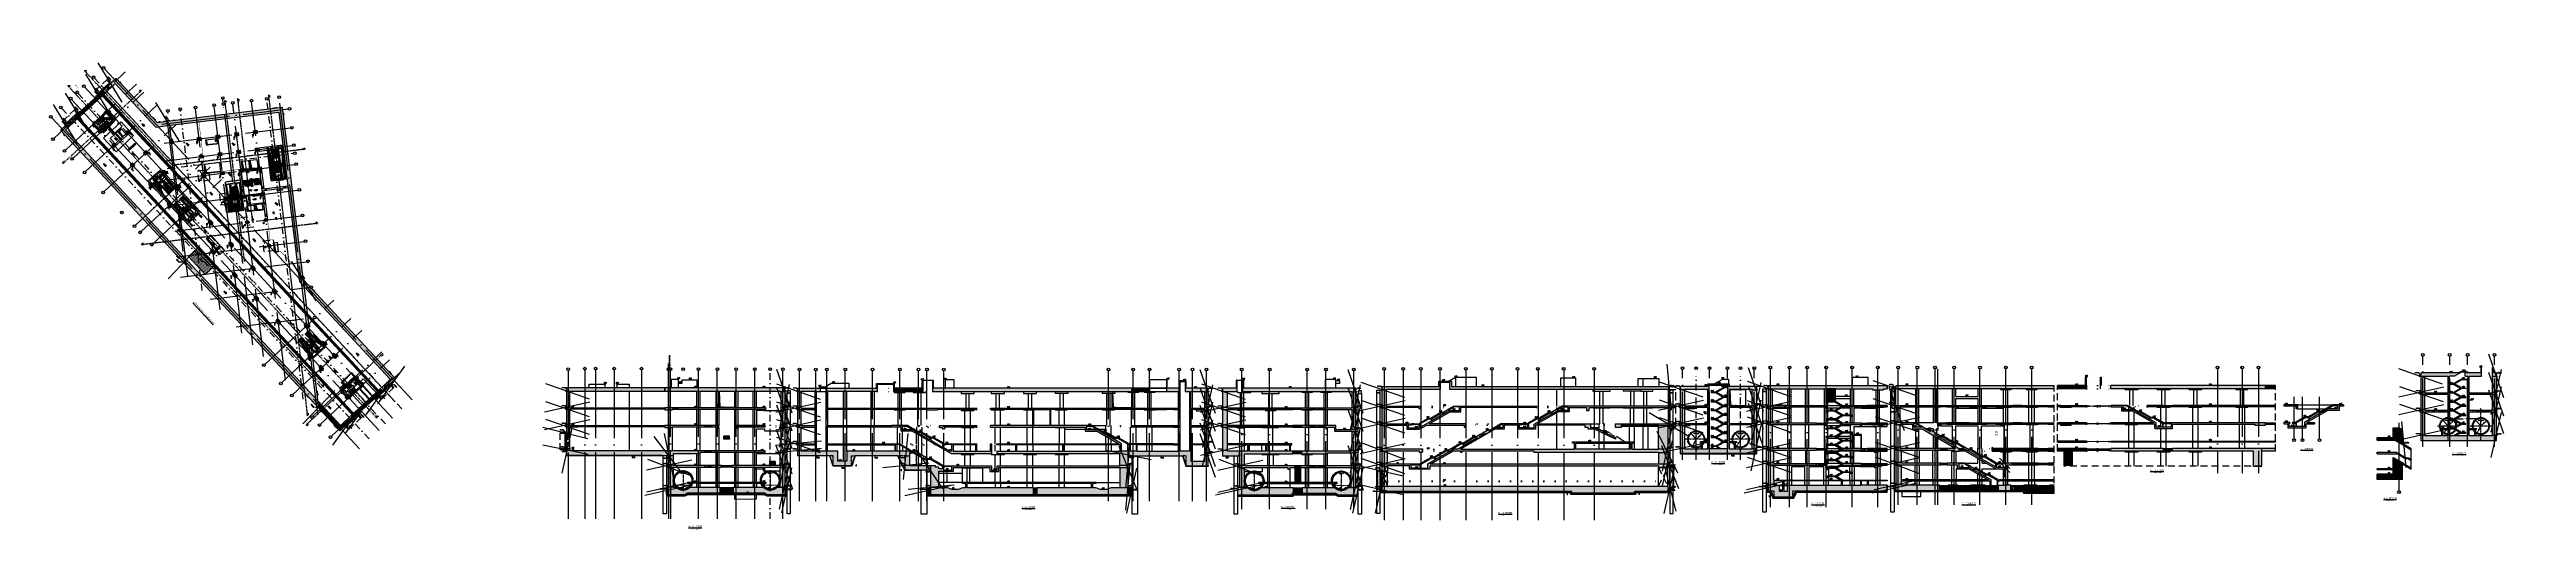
# Model space of a CAD drawing. Header units: millimetres. Extents: x 400392 to 401301, y 4543945 to 4544121.
import ezdxf
from ezdxf.enums import TextEntityAlignment as Align

# ---------------------------------------------------------------- set-up
doc = ezdxf.new("R2010")
doc.units = ezdxf.units.MM
for name, pattern in [('ACAD_ISO05W100', [33, 24, -3, 0, -3, 0, -3]), ('ACAD_ISO07W100', [3, 0, -3]), ('AKS', [3, 2.5, -0.25, 0, -0.25]), ('CENTER', [2, 1.25, -0.25, 0.25, -0.25]), ('CIZGI', [0.4, 0.25, -0.15]), ('CONTINU', [0]), ('DASHDOT', [1, 0.5, -0.25, 0, -0.25]), ('DASHDOT2', [0.5, 0.25, -0.125, 0, -0.125]), ('Dot', [4, 0, -4]), ('HIDDEN', [0.375, 0.25, -0.125]), ('HIDDEN2', [4.7625, 3.175, -1.5875]), ('UUC-ST-KAL-I05-101-U-000$0$ACAD_ISO05W100', [33, 24, -3, 0, -3, 0, -3])]:
    doc.linetypes.add(name, pattern=pattern)
for name, color, linetype, lineweight in [('A-DETL', 90, 'Continuous', 15), ('PRT-Geo-Axis', 12, 'DASHDOT', 18), ('PRT-KD-kazik', 172, 'Continuous', 25)]:
    doc.layers.add(name, color=color, linetype=linetype, lineweight=lineweight)
for name, color, linetype in [('aks prota', 2, 'AKS'), ('AXIS', 8, 'DASHDOT2'), ('bosluk prota', 2, 'Continuous'), ('bosluk tarama prota', 8, 'Continuous'), ('boşluk prota', 2, 'Continuous'), ('boşluk taraması prota', 252, 'Continuous'), ('caks prota', 4, 'Continuous'), ('görünüş prota', 4, 'Continuous'), ('iderzi_PROTA', 3, 'Continuous'), ('inşaat derzi prota', 11, 'Continuous'), ('KALIP', 1, 'Continuous'), ('kesik prota', 2, 'CIZGI'), ('kesit prota', 1, 'Continuous'), ('kesit tarama prota', 252, 'Continuous'), ('kiriş boyutu prota', 6, 'Continuous'), ('kiriş prota', 6, 'Continuous'), ('kolon prota', 1, 'Continuous'), ('kolon tarama prota', 252, 'Continuous'), ('KOT', 7, 'Continuous'), ('kot prota', 4, 'Continuous'), ('LINE V2', 7, 'Continuous'), ('lkolon prota', 4, 'Continuous'), ('lperde prota', 4, 'Continuous'), ('merdiven prota', 2, 'Continuous'), ('metraj prota', 2, 'Continuous'), ('not prota', 2, 'Continuous'), ('not yazısı prota', 6, 'Continuous'), ('not çizgisi prota', 4, 'Continuous'), ('OLCU', 5, 'Continuous'), ('perde prota', 1, 'Continuous'), ('PRT-AL-TUNEL_EKSENI', 14, 'DASHDOT2'), ('PRT-CST-rc_level', 6, 'Continuous'), ('PRT-CST-rc_levermark', 4, 'Continuous'), ('PRT-MI-a_fit_drainage', 10, 'Continuous'), ('PRT-MI-ad_dim', 8, 'Continuous'), ('prt-s-taxis', 7, 'Continuous'), ('skesit prota', 7, 'Continuous'), ('st-s_kolon tarama', 252, 'Continuous'), ('st-s_level (kot)', 6, 'Continuous'), ('st-s_levelmark (kot işareti)', 4, 'Continuous'), ('st_s_not yazısı', 6, 'Continuous'), ('st_s_not çizgisi', 4, 'CIZGI'), ('st_s_su tutucu', 2, 'Continuous'), ('st_s_ölçü', 4, 'Continuous'), ('t35 prota', 3, 'Continuous'), ('taks prota', 7, 'Continuous'), ('TARAMA', 8, 'Continuous'), ('temel prota', 6, 'Continuous'), ('tkesit prota', 7, 'Continuous'), ('tkolon prota', 6, 'Continuous'), ('tnot prota', 4, 'Continuous'), ('tperde prota', 6, 'Continuous'), ('tplan prota', 7, 'Continuous'), ('UUC-ST-KAL-I05-101-U-000$0$st_s_su tutucu', 2, 'Continuous'), ('WATER STOP_B', 5, 'Continuous'), ('ölçü prota', 4, 'Continuous')]:
    doc.layers.add(name, color=color, linetype=linetype)
doc.styles.add('AKS', font='romanstw.shx', dxfattribs={"height": 25})
doc.styles.add('Arial', font='Arial.ttf')
doc.styles.add('NOT', font='romanstw.shx')
doc.styles.add('OLCU', font='romanstw.shx')
doc.styles.add('PRT-MI-a_Arial', font='Arial.ttf', dxfattribs={"height": 30})
doc.styles.add('SIMPLXTW', font='simplxtw.shx', dxfattribs={"width": 0.6, "height": 125})
doc.styles.get("Standard").update_dxf_attribs({"font": 'Arial.ttf'})
doc.styles.add('TAKS', font='Arial Unicode.ttf')
doc.styles.add('TEXT250', font='romanstw.shx', dxfattribs={"width": 0.8, "height": 25})
doc.styles.add('text25_PROTA', font='Arial.ttf', dxfattribs={"height": 25})
doc.styles.add('TKIRIS', font='romanstw.shx')
doc.styles.add('tkolon', font='romanstw.shx')
doc.styles.add('TNOT', font='romanstw.shx', dxfattribs={"width": 0.8, "height": 250})
doc.styles.add('TSIMPLEX', font='romanstw.shx')
doc.styles.add('TUNNELCONSULT', font='Arial.ttf')
doc.dimstyles.new('1-100', dxfattribs={"dimscale": 0.5, "dimtxt": 2, "dimasz": 7.5, "dimexe": 3, "dimexo": 5, "dimgap": 5, "dimtad": 3, "dimdec": 1, "dimlfac": 2, "dimzin": 9, "dimdsep": 46, "dimtxsty": 'Standard', "dimblk": 'OBLIQUE', "dimcen": 0.09, "dimclrd": 3, "dimclre": 3, "dimclrt": 1, "dimadec": 3, "dimazin": 0, "dimtfac": 1, "dimtdec": 1, "dimtofl": 0, "dimtmove": 0, "dimatfit": 3, "dimfxl": 4, "dimtolj": 1, "dimtzin": 0, "dimarcsym": 0})
doc.dimstyles.new('1-50', dxfattribs={"dimtxt": 10, "dimasz": 4, "dimexe": 4, "dimexo": 8, "dimgap": 4, "dimtad": 1, "dimdec": 1, "dimrnd": 0.05, "dimzin": 9, "dimdsep": 46, "dimtxsty": 'OLCU', "dimblk1": 'OBLIQUE', "dimblk2": 'OBLIQUE', "dimsah": 1, "dimcen": 2, "dimdle": 4, "dimclrd": 4, "dimclre": 4, "dimclrt": 3, "dimadec": 1, "dimazin": 0, "dimtfac": 1, "dimtdec": 1, "dimtix": 1, "dimtmove": 2, "dimatfit": 3, "dimldrblk": 'OBLIQUE', "dimfxl": 1, "dimtvp": 1, "dimtolj": 1, "dimtzin": 1, "dimarcsym": 0})
doc.dimstyles.get("Standard").update_dxf_attribs({"dimtxt": 0.18, "dimasz": 0.18, "dimexe": 0.18, "dimexo": 0.0625, "dimgap": 0.09, "dimtad": 0, "dimtih": 1, "dimtoh": 1, "dimdec": 4, "dimzin": 0, "dimdsep": 46, "dimtxsty": 'Standard', "dimcen": 0.09, "dimadec": 0, "dimazin": 0, "dimtfac": 1, "dimtdec": 4, "dimtofl": 0, "dimtmove": 0, "dimatfit": 3, "dimfxl": 1, "dimtolj": 1, "dimtzin": 0, "dimarcsym": 0})
pattern_1 = [(36, (401064.47961, 4543652.329636), (-0.014547592, 0.087543451), [0, -0.079375])]
pattern_2 = [(36, (401072.591355, 4543652.44854), (-0.014547592, 0.087543451), [0, -0.079375])]
pattern_3 = [(36, (400889.819284, 4543652.329636), (-0.014547592, 0.087543451), [0, -0.079375])]
pattern_4 = [(36, (400969.83751, 4543653.065206), (-0.014547592, 0.087543451), [0, -0.079375])]
pattern_5 = [(36, (400949.239635, 4544117.99761), (-0.014547592, 0.08754345), [0, -0.079375])]

# ---------------------------------------------------------------- blocks, each defined once
blk = doc.blocks.new('A$C5FA63770')
at = {"color": 253}
blk.add_lwpolyline([(-574, 269), (-574, 99)], dxfattribs=at)
at = {"layer": 'st_s_ölçü', "color": 252, "ltscale": 0.1}
blk.add_line((236, 99), (236, 269), dxfattribs=at)
for points in [[(-574, 99), (257, 99), (257, 269), (-574, 269)], [(-574, 261), (181, 261), (181, 252), (-574, 252)], [(-574, 241), (134, 241), (134, 252)], [(-574, 169), (-106, 126), (-106, 241), (-574, 199)], [(-574, 126), (134, 126), (134, 116)], [(-574, 106), (181, 106), (181, 116), (-574, 116)], [(134, 269), (134, 261)], [(134, 99), (134, 106)]]:
    blk.add_lwpolyline(points, dxfattribs=at)
blk = doc.blocks.new('Stair_Anotation')
at = {"color": 0, "style": 'PRT-MI-a_Arial'}
blk.add_attdef('M.ADI', text='', height=0.2, dxfattribs=at).set_placement((0, 0), align=Align.BOTTOM_CENTER)
blk.add_attdef('BAS.SAYI-(EN-RIHT)', text='', height=0.2, dxfattribs=at).set_placement((0, -0.08), align=Align.TOP_CENTER)
blk = doc.blocks.new('PLAN_KOT')
at = {"layer": 'st-s_levelmark (kot işareti)'}
h = blk.add_hatch(color=256, dxfattribs=at)
h.paths.add_polyline_path([(0, 18, 0.414214), (-18, 0), (0, 0)])
h.paths.add_polyline_path([(18, 0), (0, 0), (0, -18, 0.414214)])
for p, q in [((105, 0), (-25, 0)), ((0, 25), (0, -25))]:
    blk.add_line(p, q, dxfattribs=at)
blk.add_circle((0, 0), 17.5, dxfattribs=at)
at = {"layer": 'st-s_level (kot)', "color": 6, "style": 'OLCU', "width": 0.8}
for tag, p in [('KOT', (23, 10)), ('DÖŞEME_KALINLIĞI', (23, -28))]:
    blk.add_attdef(tag, p, '', height=20, dxfattribs=at)
blk = doc.blocks.new('*U88')
at = {"layer": 'metraj prota', "color": 4}
blk.add_lwpolyline([(-232, 0), (-210, 13), (-210, -13)], close=True, dxfattribs=at)
blk.add_lwpolyline([(0, 0), (-210, 0)], dxfattribs=at)
blk.add_circle((0, 0), 7.5, dxfattribs=at)
blk = doc.blocks.new('*U89')
at = {"layer": 'metraj prota', "color": 4}
blk.add_lwpolyline([(-232, 0), (-210, 13), (-210, -13)], close=True, dxfattribs=at)
blk.add_lwpolyline([(0, 0), (-210, 0)], dxfattribs=at)
blk.add_circle((0, 0), 7.5, dxfattribs=at)
blk = doc.blocks.new('_Oblique')
at = {"layer": 'st_s_ölçü', "lineweight": -2}
blk.add_line((-0.5, -0.5), (0.5, 0.5), dxfattribs=at)
blk = doc.blocks.new('*U87')
at = {"layer": 'metraj prota', "color": 4}
blk.add_lwpolyline([(-180, 0), (-158, 13), (-158, -13)], close=True, dxfattribs=at)
blk.add_lwpolyline([(0, 0), (-158, 0)], dxfattribs=at)
blk.add_circle((0, 0), 7.5, dxfattribs=at)
blk = doc.blocks.new('*U84')
at = {"layer": 'metraj prota', "color": 4}
blk.add_lwpolyline([(-240, 0), (-218, 13), (-218, -13)], close=True, dxfattribs=at)
blk.add_lwpolyline([(0, 0), (-218, 0)], dxfattribs=at)
blk.add_circle((0, 0), 7.5, dxfattribs=at)
blk = doc.blocks.new('*U85')
at = {"layer": 'metraj prota', "color": 4}
blk.add_lwpolyline([(-180, 0), (-158, 13), (-158, -13)], close=True, dxfattribs=at)
blk.add_lwpolyline([(0, 0), (-158, 0)], dxfattribs=at)
blk.add_circle((0, 0), 7.5, dxfattribs=at)
blk = doc.blocks.new('*U86')
at = {"layer": 'metraj prota', "color": 4}
blk.add_lwpolyline([(-240, 0), (-218, 13), (-218, -13)], close=True, dxfattribs=at)
blk.add_lwpolyline([(0, 0), (-218, 0)], dxfattribs=at)
blk.add_circle((0, 0), 7.5, dxfattribs=at)
blk = doc.blocks.new('A$C48E027B0')
at = {"color": 253}
blk.add_line((-2322, 34), (-2322, -136), dxfattribs=at)
blk.add_lwpolyline([(-1299, 34), (-1299, -136)], dxfattribs=at)
at = {"layer": 'st_s_ölçü', "color": 252, "ltscale": 0.1}
for points in [[(-2322, 34), (-1299, 34)], [(-1299, 26), (-2322, 26)], [(-2322, 16), (-1299, 16)], [(-1299, 6), (-2322, 6)], [(-2322, 6), (-1299, -36)], [(-1299, -66), (-2322, -107)], [(-1299, -109), (-2322, -109)], [(-2322, -119), (-1299, -119)], [(-1299, -129), (-2322, -129)], [(-1299, -136), (-2322, -136)]]:
    blk.add_lwpolyline(points, dxfattribs=at)
blk = doc.blocks.new('D')
at = {"layer": 'st_s_su tutucu', "linetype": 'CONTINU', "ltscale": 0.2}
for p, q in [((-39988, 52508), (-39993, 52508)), ((-39993, 52508), (-39993, 52507)), ((-39993, 52507), (-39991, 52506)), ((-39993, 52449), (-39991, 52450)), ((-39993, 52448), (-39993, 52449)), ((-39988, 52448), (-39993, 52448)), ((-39991, 52499), (-39992, 52499)), ((-39992, 52499), (-39992, 52498)), ((-39992, 52498), (-39991, 52498)), ((-39991, 52489), (-39992, 52489)), ((-39992, 52489), (-39992, 52488)), ((-39992, 52488), (-39991, 52488)), ((-39991, 52479), (-39992, 52479)), ((-39992, 52479), (-39992, 52478)), ((-39992, 52478), (-39991, 52478)), ((-39992, 52468), (-39992, 52469)), ((-39992, 52469), (-39991, 52469)), ((-39991, 52468), (-39992, 52468)), ((-39992, 52458), (-39992, 52459)), ((-39992, 52459), (-39991, 52459)), ((-39991, 52458), (-39992, 52458)), ((-39991, 52506), (-39991, 52499)), ((-39991, 52498), (-39991, 52489)), ((-39991, 52488), (-39991, 52479)), ((-39991, 52469), (-39991, 52478)), ((-39991, 52459), (-39991, 52468)), ((-39991, 52450), (-39991, 52458)), ((-39990, 52506), (-39988, 52507)), ((-39990, 52499), (-39990, 52506)), ((-39989, 52499), (-39990, 52499)), ((-39990, 52489), (-39990, 52498)), ((-39990, 52498), (-39989, 52498)), ((-39989, 52489), (-39990, 52489)), ((-39990, 52479), (-39990, 52488)), ((-39990, 52488), (-39989, 52488)), ((-39989, 52479), (-39990, 52479)), ((-39990, 52478), (-39989, 52478)), ((-39990, 52478), (-39990, 52469)), ((-39990, 52469), (-39989, 52469)), ((-39989, 52468), (-39990, 52468)), ((-39990, 52468), (-39990, 52459)), ((-39990, 52459), (-39989, 52459)), ((-39989, 52458), (-39990, 52458)), ((-39990, 52458), (-39990, 52450)), ((-39990, 52450), (-39988, 52449)), ((-39989, 52498), (-39989, 52499)), ((-39989, 52488), (-39989, 52489)), ((-39989, 52478), (-39989, 52479)), ((-39989, 52469), (-39989, 52468)), ((-39989, 52459), (-39989, 52458)), ((-39988, 52507), (-39988, 52508)), ((-39988, 52449), (-39988, 52448))]:
    blk.add_line(p, q, dxfattribs=at)
blk = doc.blocks.new('yürüyen mer 4')
at = {"color": 253}
blk.add_line((53984, 3429), (53984, 3599), dxfattribs=at)
blk.add_lwpolyline([(52756, 3429), (52756, 3599)], dxfattribs=at)
at = {"layer": 'st_s_ölçü', "color": 252, "ltscale": 0.1}
for points in [[(52756, 3599), (53984, 3599)], [(52756, 3592), (53984, 3592)], [(53984, 3582), (52756, 3582)], [(52756, 3572), (53984, 3572)], [(52756, 3529), (53984, 3570)], [(53984, 3454), (52756, 3499)], [(52756, 3457), (53984, 3457)], [(53984, 3446), (52756, 3446)], [(52756, 3437), (53984, 3437)], [(53984, 3429), (52756, 3429)]]:
    blk.add_lwpolyline(points, dxfattribs=at)
blk = doc.blocks.new('YER SUZGECI_20x20')
at = {"color": 2}
blk.add_lwpolyline([(-20, 0), (0, 0), (0, 20), (-20, 20)], close=True, dxfattribs=at)
for points in [[(0, 20), (-20, 0)], [(-20, 20), (0, 0)]]:
    blk.add_lwpolyline(points, dxfattribs=at)
blk.add_circle((-10, 10), 7, dxfattribs=at)
blk = doc.blocks.new('KOTK5')
at = {"layer": 'PRT-CST-rc_levermark'}
blk.add_line((217, 160), (-213, 160), dxfattribs=at)
blk.add_lwpolyline([(130, 130), (-130, 130), (0, 0)], close=True, dxfattribs=at)
at = {"layer": 'PRT-CST-rc_level', "style": 'OLCU'}
blk.add_attdef('000.00', text='', height=90, dxfattribs=at).set_placement((0, 193), align=Align.CENTER)
blk = doc.blocks.new('KESITKOT')
at = {"layer": 'KOT', "linetype": 'Continuous'}
h = blk.add_hatch(dxfattribs=at)
h.set_pattern_fill('ANSI31', color=5, scale=200, angle=45, style=0)
h.set_pattern_definition([(90, (63253.653, -35392.017), (25, 5e-15), [])])
h.paths.add_polyline_path([(-150, 260), (0, 260), (0, 0)])
at = {"layer": 'KOT', "color": 4, "linetype": 'Continuous'}
for p, q in [((75, 260), (-150, 260)), ((0, 0), (-150, 260)), ((0, 0), (0, 520)), ((0, 0), (1000, 0))]:
    blk.add_line(p, q, dxfattribs=at)
at = {"layer": 'KOT', "color": 7, "linetype": 'Continuous', "style": 'SIMPLXTW', "width": 0.7}
blk.add_attdef('%%P0.000', (216, 100), '', height=200, dxfattribs=at)
blk = doc.blocks.new('A$C05c5180b')
at = {"layer": 'AXIS', "color": 8, "linetype": 'DASHDOT', "ltscale": 3}
blk.add_line((909, 7722), (909, 60), dxfattribs=at)
at = {"layer": 'KALIP'}
for p, q in [((-1158, 1480), (-1585, 1325)), ((-955, 1324), (-806, 1383)), ((-806, 1383), (-459, 1183)), ((-435, 1024), (-459, 1183)), ((2254, 1024), (2278, 1183)), ((2624, 1383), (2278, 1183)), ((2774, 1324), (2624, 1383)), ((2977, 1480), (3404, 1325))]:
    blk.add_line(p, q, dxfattribs=at)
at = {"layer": 'KALIP', "elevation": 0}
for points in [[(-638, 1333), (-658, 1298), (-606, 1268), (-586, 1303)], [(2457, 1333), (2477, 1298), (2425, 1268), (2405, 1303)]]:
    blk.add_lwpolyline(points, close=True, dxfattribs=at)
at = {"layer": 'KALIP'}
for radius in [3625, 3225]:
    blk.add_circle((909, 3955), radius, dxfattribs=at)
at = {"layer": 'LINE V2', "color": 4, "elevation": 0}
for points in [[(-861, 1086, 1), (-818, 1061), (-696, 1274, -0.4142136), (-668, 1281), (-616, 1251, -0.4142136), (-609, 1224), (-731, 1011, 1), (-688, 986, -1)], [(2680, 1086, -1), (2637, 1061), (2514, 1274, 0.4142136), (2487, 1281), (2435, 1251, 0.4142136), (2428, 1224), (2550, 1011, -1), (2507, 986, 1)]]:
    blk.add_lwpolyline(points, format="xyb", dxfattribs=at)
for points in [[(-729, 1316), (-556, 1216), (-546, 1233), (-719, 1333)], [(2548, 1316), (2374, 1216), (2364, 1233), (2538, 1333)]]:
    blk.add_lwpolyline(points, close=True, dxfattribs=at)
at = {"layer": 'PRT-Geo-Axis', "linetype": 'DASHDOT', "ltscale": 3}
blk.add_line((4252, 2280), (-2415, 2280), dxfattribs=at)
at = {"layer": 'WATER STOP_B', "color": 3}
for points in [[(-1339, 1405, 0.5773503), (-1339, 1408), (-1368, 1436, 0.5773503), (-1371, 1435), (-1378, 1408, -0.5773503), (-1381, 1407), (-1419, 1444), (-1424, 1439), (-1427, 1443), (-1422, 1447), (-1450, 1474), (-1454, 1469), (-1458, 1472), (-1453, 1477), (-1470, 1493), (-1488, 1490), (-1492, 1494), (-1467, 1520), (-1463, 1515), (-1466, 1498), (-1449, 1481), (-1444, 1486), (-1441, 1483), (-1445, 1478), (-1418, 1452), (-1414, 1457), (-1410, 1453), (-1415, 1448), (-1383, 1418, 0.5773503), (-1380, 1419), (-1374, 1445, -0.5773503), (-1370, 1446), (-1329, 1405, -0.5773503), (-1330, 1402), (-1355, 1395, 0.5773503), (-1356, 1392), (-1324, 1361), (-1320, 1366), (-1316, 1363), (-1321, 1358), (-1294, 1332), (-1289, 1337), (-1285, 1333), (-1290, 1328), (-1273, 1312), (-1255, 1316), (-1251, 1312), (-1276, 1286), (-1280, 1290), (-1277, 1308), (-1294, 1324), (-1299, 1319), (-1302, 1323), (-1298, 1327), (-1325, 1354), (-1330, 1349), (-1333, 1352), (-1328, 1357), (-1366, 1394, -0.5773503), (-1366, 1397)], [(3158, 1405, -0.5773503), (3157, 1408), (3186, 1436, -0.5773503), (3190, 1435), (3196, 1408, 0.5773503), (3200, 1407), (3238, 1444), (3242, 1439), (3246, 1443), (3241, 1447), (3268, 1474), (3273, 1469), (3277, 1472), (3272, 1477), (3289, 1493), (3307, 1490), (3311, 1494), (3286, 1520), (3282, 1515), (3285, 1498), (3268, 1481), (3263, 1486), (3260, 1483), (3264, 1478), (3237, 1452), (3232, 1457), (3229, 1453), (3234, 1448), (3202, 1418, -0.5773503), (3199, 1419), (3193, 1445, 0.5773503), (3189, 1446), (3148, 1405, 0.5773503), (3148, 1402), (3174, 1395, -0.5773503), (3174, 1392), (3143, 1361), (3138, 1366), (3135, 1363), (3140, 1358), (3112, 1332), (3108, 1337), (3104, 1333), (3109, 1328), (3092, 1312), (3074, 1316), (3070, 1312), (3095, 1286), (3099, 1290), (3096, 1308), (3113, 1324), (3118, 1319), (3121, 1323), (3117, 1327), (3144, 1354), (3148, 1349), (3152, 1352), (3147, 1357), (3185, 1394, 0.5773503), (3184, 1397)]]:
    blk.add_lwpolyline(points, format="xyb", close=True, dxfattribs=at)
at = {"layer": 'OLCU'}
ref = blk.add_blockref('KESITKOT', (909, 2280), dxfattribs=dict(at, xscale=0.4999999999987873, yscale=0.4999999999987873, zscale=0.4999999999987873))
ref.add_attrib('%%P0.000', '%%P0.000 (R.Ü.K)', (1017, 2330), dxfattribs={"layer": 'KOT', "color": 1, "linetype": 'Continuous', "height": 100, "style": 'TUNNELCONSULT'})
at = {"layer": 'not prota', "style": 'TEXT250', "width": 0.7}
blk.add_text('A2 TÜNEL TİPİ', height=200, dxfattribs=at).set_placement((891, 6585), align=Align.MIDDLE_CENTER)
blk = doc.blocks.new('*D49')
at = {"layer": 'Defpoints', "color": 0, "transparency": 16777216}
for p in [(-456, 110), (-266, -103)]:
    blk.add_point(p, dxfattribs=at)
at = {"layer": 'st_s_ölçü', "color": 4, "lineweight": -2, "transparency": 16777216}
for p, q in [((-461, 116), (-390, 36)), ((-260, -109), (-332, -29))]:
    blk.add_line(p, q, dxfattribs=at)
at = {"layer": 'st_s_ölçü', "color": 4, "lineweight": -2, "transparency": 16777216, "xscale": 8, "yscale": 8, "zscale": 8, "rotation": 131.8058995973175}
blk.add_blockref('_Oblique', (-456, 110), dxfattribs=at)
at = {"layer": 'st_s_ölçü', "color": 3, "transparency": 16777216, "insert": (-361, 3), "char_height": 20, "attachment_point": 5, "rotation": 311.8059, "style": 'OLCU'}
blk.add_mtext('\\A1;R285', dxfattribs=at)
blk = doc.blocks.new('*D50')
at = {"layer": 'Defpoints', "color": 0, "transparency": 16777216}
for p in [(-36, 113), (-266, -103)]:
    blk.add_point(p, dxfattribs=at)
at = {"layer": 'st_s_ölçü', "color": 4, "lineweight": -2, "transparency": 16777216}
for p, q in [((-31, 118), (-121, 34)), ((-272, -108), (-182, -24))]:
    blk.add_line(p, q, dxfattribs=at)
at = {"layer": 'st_s_ölçü', "color": 4, "lineweight": -2, "transparency": 16777216, "xscale": 8, "yscale": 8, "zscale": 8, "rotation": 43.24583088137385}
blk.add_blockref('_Oblique', (-36, 113), dxfattribs=at)
at = {"layer": 'st_s_ölçü', "color": 3, "transparency": 16777216, "insert": (-151, 5), "char_height": 20, "attachment_point": 5, "rotation": 43.24583, "style": 'OLCU'}
blk.add_mtext('\\A1;R315', dxfattribs=at)
blk = doc.blocks.new('*D51')
at = {"layer": 'Defpoints', "color": 0, "transparency": 16777216}
for p in [(-421, -394), (-266, -103)]:
    blk.add_point(p, dxfattribs=at)
at = {"layer": 'lkolon prota', "color": 4, "lineweight": -2, "transparency": 16777216}
for p, q in [((-425, -401), (-364, -287)), ((-262, -96), (-323, -210))]:
    blk.add_line(p, q, dxfattribs=at)
at = {"layer": 'lkolon prota', "color": 4, "lineweight": -2, "transparency": 16777216, "xscale": 8, "yscale": 8, "zscale": 8, "rotation": 241.9351701811658}
blk.add_blockref('_Oblique', (-421, -394), dxfattribs=at)
at = {"layer": 'lkolon prota', "color": 3, "transparency": 16777216, "insert": (-343, -248), "char_height": 20, "attachment_point": 5, "rotation": 61.93517, "style": 'OLCU'}
blk.add_mtext('\\A1;R330', dxfattribs=at)
blk = doc.blocks.new('*D90')
at = {"layer": 'Defpoints', "color": 0, "transparency": 16777216}
for p in [(401109.6, 4543969.31), (401109.92, 4543969.31), (401109.92, 4543967.81)]:
    blk.add_point(p, dxfattribs=at)
at = {"layer": 'temel prota', "color": 3, "lineweight": -2, "transparency": 16777216}
for p, q in [((401109.6, 4543969.31), (401109.6, 4543983.62)), ((401109.6, 4543969.31), (401108.1, 4543969.31)), ((401109.6, 4543967.81), (401108.1, 4543967.81)), ((401109.6, 4543967.81), (401109.6, 4543964.06))]:
    blk.add_line(p, q, dxfattribs=at)
at = {"layer": 'temel prota', "color": 3, "lineweight": -2, "transparency": 16777216, "xscale": 3.75, "yscale": 3.75, "zscale": 3.75}
for p, rotation in [((401109.6, 4543969.31), 270), ((401109.6, 4543967.81), 90)]:
    blk.add_blockref('_Oblique', p, dxfattribs=dict(at, rotation=rotation))
at = {"layer": 'temel prota', "color": 1, "transparency": 16777216, "insert": (401106.58, 4543980.22), "char_height": 1, "attachment_point": 5, "rotation": 90}
blk.add_mtext('\\A1;3.0', dxfattribs=at)
blk = doc.blocks.new('*D91')
at = {"color": 0, "lineweight": -2, "transparency": 16777216}
for p, q in [((401272.43, 4543983.02), (401272.43, 4543985.8)), ((401272.61, 4543985.62), (401277.93, 4543985.62)), ((401284.3, 4543985.62), (401278.98, 4543985.62)), ((401284.48, 4543983.02), (401284.48, 4543985.8))]:
    blk.add_line(p, q, dxfattribs=at)
at = {"color": 0, "transparency": 16777216}
for points in [[(401272.61, 4543985.65), (401272.61, 4543985.59), (401272.43, 4543985.62)], [(401284.3, 4543985.65), (401284.3, 4543985.59), (401284.48, 4543985.62)]]:
    blk.add_solid(points, dxfattribs=at)
at = {"layer": 'Defpoints', "color": 0, "transparency": 16777216}
for p in [(401272.43, 4543985.62), (401272.43, 4543982.96), (401284.48, 4543982.96)]:
    blk.add_point(p, dxfattribs=at)
at = {"color": 0, "transparency": 16777216, "insert": (401278.46, 4543985.62), "char_height": 0.18, "attachment_point": 5}
blk.add_mtext('\\A1;12.0500', dxfattribs=at)
blk = doc.blocks.new('A$C127942D9')
at = {"layer": 'aks prota', "ltscale": 2}
blk.add_line((-265.793, -631.684), (-265.793, 559.681), dxfattribs=at)
at = {"layer": 'aks prota'}
blk.add_line((135.187, -102.854), (-666.774, -102.854), dxfattribs=at)
at = {"layer": 'görünüş prota', "color": 6, "linetype": 'CIZGI', "ltscale": 2}
blk.add_circle((-265.793, -102.854), 315, dxfattribs=at)
at = {"layer": 'görünüş prota', "color": 6}
blk.add_circle((-265.793, -102.854), 285, dxfattribs=at)
at = {"layer": 'not prota', "style": 'TEXT250', "width": 0.7}
blk.add_text('B Tipi (TBM) Tünel', height=20, dxfattribs=at).set_placement((-265.793, 106.819), align=Align.MIDDLE_CENTER)
at = {"layer": 'lkolon prota'}
dim = blk.add_radius_dim(center=(-265.793, -102.854), mpoint=(-421.048, -394.051), dimstyle='1-100', dxfattribs=at)
dim.commit()
dim.dimension.update_dxf_attribs({"geometry": '*D51', "text_midpoint": (-343.421, -248.453), "dimtype": 132})
at = {"layer": 'st_s_ölçü'}
for mpoint, picture, middle in [((-455.777, 109.587), '*D49', (-360.785, 3.366)), ((-36.341, 112.962), '*D50', (-151.067, 5.054))]:
    dim = blk.add_radius_dim(center=(-265.793, -102.854), mpoint=mpoint, dimstyle='1-100', dxfattribs=at)
    dim.commit()
    dim.dimension.update_dxf_attribs({"geometry": picture, "text_midpoint": middle, "dimtype": 132})

msp = doc.modelspace()

# ---------------------------------------------------------------- hatches: boundary and pattern name
at = {"layer": 'bosluk tarama prota'}
h = msp.add_hatch(dxfattribs=at)
h.set_pattern_fill('ANSI31', color=256, scale=0.5, angle=158.04168482)
h.set_pattern_definition([(358.04168, (400466.661674, 4544039.964384), (0.00213577, 0.0624635), [])])
h.paths.add_polyline_path([(400443.34081, 4544060.2803), (400443.80382, 4544060.71269), (400443.54828, 4544060.27511), (400443.77071, 4544059.81995)])
h = msp.add_hatch(dxfattribs=at)
h.set_pattern_fill('ANSI31', color=256, scale=0.5, angle=158.04168482)
h.set_pattern_definition([(358.04168, (400512.78087, 4543990.37588), (0.00213577, 0.0624635), [])])
h.paths.add_polyline_path([(400489.45314, 4544010.69918), (400489.91615, 4544011.13157), (400489.66061, 4544010.69399), (400489.88304, 4544010.23883)])
at = {"layer": 'boşluk taraması prota', "ltscale": 2}
h = msp.add_hatch(dxfattribs=at)
h.set_pattern_fill('ANSI31', color=256, scale=0.03, angle=-47.07600604, style=0)
h.set_pattern_definition([(357.923994, (399633.15085, 4544331.93906), (0.003450452, 0.095187483), [])])
h.paths.add_polyline_path([(400412.99317, 4544098.23686), (400412.77492, 4544097.77602), (400414.72105, 4544095.49797), (400412.55381, 4544097.82824)])
h = msp.add_hatch(dxfattribs=at)
h.set_pattern_fill('ANSI31', color=256, scale=0.03, angle=-47.07600604, style=0)
h.set_pattern_definition([(357.923994, (399633.67819, 4544326.96695), (0.003450452, 0.095187483), [])])
h.paths.add_polyline_path([(400415.93696, 4544095.51214), (400413.43618, 4544092.82292), (400415.31649, 4544090.45263), (400413.08115, 4544092.85613)])
h = msp.add_hatch(dxfattribs=at)
h.set_pattern_fill('ANSI31', color=256, scale=0.03, angle=-47.07600604, style=0)
h.set_pattern_definition([(357.923994, (399637.36448, 4544325.20591), (0.003450452, 0.095187483), [])])
h.paths.add_polyline_path([(400417.86583, 4544092.11663), (400417.12247, 4544091.06188), (400418.41893, 4544089.31936), (400416.76744, 4544091.09509)])
h = msp.add_hatch(dxfattribs=at)
h.set_pattern_fill('ANSI31', color=256, scale=0.03, angle=-47.07600604, style=0)
h.set_pattern_definition([(357.923994, (399201.673155, 4544774.25286), (0.0034504516, 0.095187483), [])])
h.paths.add_polyline_path([(400422.90543, 4544086.69792), (400420.87103, 4544084.67099), (400420.98107, 4544084.36194), (400420.70866, 4544084.65484)])
h = msp.add_hatch(dxfattribs=at)
h.set_pattern_fill('ANSI31', color=256, scale=0.03, angle=-47.07600604, style=0)
h.set_pattern_definition([(357.923994, (399678.14428, 4544261.64228), (0.003450452, 0.095187483), [])])
h.paths.add_polyline_path([(400449.06965, 4544087.92243), (400449.46773, 4544086.38062), (400453.05515, 4544086.62479), (400449.28287, 4544086.16669)])
h = msp.add_hatch(dxfattribs=at)
h.set_pattern_fill('ANSI31', color=256, scale=0.03, angle=-47.07600604, style=0)
h.set_pattern_definition([(357.923994, (399689.16857, 4544258.52208), (0.003450452, 0.095187483), [])])
h.paths.add_polyline_path([(400473.98849, 4544073.91459), (400478.59023, 4544073.96423), (400473.65391, 4544073.36477), (400472.33232, 4544084.24763)])
h = msp.add_hatch(dxfattribs=at)
h.set_pattern_fill('ANSI31', color=256, scale=0.03, angle=-47.07600604, style=0)
h.set_pattern_definition([(357.923994, (399678.3672, 4544262.16807), (0.003450452, 0.095187483), [])])
h.paths.add_polyline_path([(400449.18868, 4544076.08426), (400454.39497, 4544076.4282), (400448.83503, 4544075.75301), (400448.42613, 4544079.12833)])
h = msp.add_hatch(dxfattribs=at)
h.set_pattern_fill('ANSI31', color=256, scale=0.03, angle=-47.07600604, style=0)
h.set_pattern_definition([(357.923994, (399678.09421, 4544262.20165), (0.003450452, 0.095187483), [])])
h.paths.add_polyline_path([(400462.80585, 4544077.37399), (400464.96153, 4544077.338), (400462.57956, 4544077.04434), (400462.1968, 4544080.19622)])
h = msp.add_hatch(dxfattribs=at)
h.set_pattern_fill('ANSI31', color=256, scale=0.03, angle=-47.07600604, style=0)
h.set_pattern_definition([(357.923994, (399681.0693, 4544262.56294), (0.003450452, 0.095187483), [])])
h.paths.add_polyline_path([(400465.78093, 4544077.73528), (400467.93661, 4544077.69929), (400465.55464, 4544077.40563), (400465.16801, 4544080.5894)])
h = msp.add_hatch(dxfattribs=at)
h.set_pattern_fill('ANSI31', color=256, scale=0.03, angle=-47.07600604, style=0)
h.set_pattern_definition([(357.923994, (399650.76382, 4544305.19211), (0.003450452, 0.095187483), [])])
h.paths.add_polyline_path([(400433.89262, 4544074.54646), (400430.76474, 4544071.0897), (400442.2899, 4544058.04621), (400430.16678, 4544071.08129)])
h = msp.add_hatch(dxfattribs=at)
h.set_pattern_fill('ANSI31', color=256, scale=0.03, angle=-47.07600604, style=0)
h.set_pattern_definition([(357.923994, (399673.11378, 4544246.80757), (0.003450452, 0.095187483), [])])
h.paths.add_polyline_path([(400458.44139, 4544062.26174), (400462.53544, 4544062.24972), (400457.59912, 4544061.65027), (400456.37775, 4544071.60135)])
h = msp.add_hatch(dxfattribs=at)
h.set_pattern_fill('ANSI31', color=256, scale=0.03, angle=-47.07600604, style=0)
h.set_pattern_definition([(357.923994, (399679.63065, 4544249.54963), (0.003450452, 0.095187483), [])])
h.paths.add_polyline_path([(400464.27894, 4544064.55151), (400464.91017, 4544064.48877), (400464.116, 4544064.39233), (400463.78327, 4544067.1322)])
h = msp.add_hatch(dxfattribs=at)
h.set_pattern_fill('ANSI31', color=256, scale=0.03, angle=-47.07600604, style=0)
h.set_pattern_definition([(321.924, (400496.98515, 4544103.59335), (0.05874127, 0.07498017), [])])
h.paths.add_polyline_path([(400468.09131, 4544067.7409), (400467.37512, 4544067.59696), (400467.32126, 4544067.44592), (400467.29715, 4544067.64446)])
h = msp.add_hatch(dxfattribs=at)
h.set_pattern_fill('ANSI31', color=256, scale=0.03, angle=-47.07600604, style=0)
h.set_pattern_definition([(357.923994, (399679.94364, 4544246.9723), (0.003450452, 0.095187483), [])])
h.paths.add_polyline_path([(400464.65528, 4544062.14464), (400466.81095, 4544062.10866), (400464.42898, 4544061.815), (400464.20006, 4544063.70009)])
h = msp.add_hatch(dxfattribs=at)
h.set_pattern_fill('ANSI31', color=256, scale=0.03, angle=-47.07600604, style=0)
h.set_pattern_definition([(357.923994, (399683.1203, 4544247.35807), (0.003450452, 0.095187483), [])])
h.paths.add_polyline_path([(400467.83194, 4544062.53041), (400469.98762, 4544062.49442), (400467.60564, 4544062.20077), (400467.37672, 4544064.08586)])
h = msp.add_hatch(dxfattribs=at)
h.set_pattern_fill('ANSI31', color=256, scale=0.03, angle=-47.07600604, style=0)
h.set_pattern_definition([(357.923994, (399669.86934, 4544285.85077), (0.003450452, 0.095187483), [])])
h.paths.add_polyline_path([(400450.70774, 4544053.07496), (400449.62733, 4544051.70674), (400452.5081, 4544048.26074), (400449.2723, 4544051.73995)])
h = msp.add_hatch(dxfattribs=at)
h.set_pattern_fill('ANSI31', color=256, scale=0.03, angle=-47.07600604, style=0)
h.set_pattern_definition([(357.923994, (399673.28804, 4544281.587555), (0.003450452, 0.095187483), [])])
h.paths.add_polyline_path([(400454.37519, 4544049.0431), (400453.04602, 4544047.44353), (400453.98495, 4544046.08545), (400452.691, 4544047.47673)])
h = msp.add_hatch(dxfattribs=at)
h.set_pattern_fill('ANSI31', color=256, scale=0.03, angle=-47.07600604, style=0)
h.set_pattern_definition([(357.923994, (399689.92173, 4544231.9993), (0.003450452, 0.095187483), [])])
h.paths.add_polyline_path([(400474.63337, 4544047.17163), (400475.4997, 4544046.97688), (400474.40707, 4544046.84199), (400473.99925, 4544050.20028)])
h = msp.add_hatch(dxfattribs=at)
h.set_pattern_fill('ANSI31', color=256, scale=0.03, angle=-47.07600604, style=0)
h.set_pattern_definition([(357.923994, (399719.3947, 4544233.1138), (0.003450452, 0.095187483), [])])
h.paths.add_polyline_path([(400502.49556, 4544002.44217), (400499.15269, 4543998.96978), (400499.8873, 4543997.83137), (400498.79766, 4543999.00298)])
h = msp.add_hatch(dxfattribs=at)
h.set_pattern_fill('ANSI31', color=256, scale=0.03, angle=-47.07600604, style=0)
h.set_pattern_definition([(357.923994, (399724.06989, 4544234.18065), (0.003450452, 0.095187483), [])])
h.paths.add_polyline_path([(400503.95974, 4544000.52266), (400503.69396, 4544000.01762), (400505.64009, 4543997.73956), (400503.47285, 4544000.06983)])
h = msp.add_hatch(dxfattribs=at)
h.set_pattern_fill('ANSI31', color=256, scale=0.03, style=0)
h.set_pattern_definition([(45, (399935.30322, 4543578.5004), (-0.067351921, 0.067351921), [])])
h.paths.add_polyline_path([(400637.54141, 4543995.63605), (400637.79369, 4543990.0257), (400642.97759, 4543989.78835), (400637.52759, 4543989.78835)])
h = msp.add_hatch(dxfattribs=at)
h.set_pattern_fill('ANSI31', color=256, scale=0.03, style=0)
h.set_pattern_definition([(45, (400079.671345, 4543578.38149), (-0.067351921, 0.067351921), [])])
h.paths.add_polyline_path([(400781.90954, 4543995.51714), (400782.16182, 4543989.90679), (400788.78758, 4543989.66944), (400781.89572, 4543989.66944)])
h = msp.add_hatch(dxfattribs=at)
h.set_pattern_fill('ANSI31', color=256, scale=0.03, style=0)
h.set_pattern_definition([(45, (400306.39818, 4543579.14387), (-0.067351921, 0.067351921), [])])
h.paths.add_polyline_path([(401008.63637, 4543996.27952), (401008.88865, 4543990.66917), (401014.27256, 4543990.43181), (401008.62256, 4543990.43181)])
at = {"layer": 'kesit tarama prota'}
h = msp.add_hatch(color=256, dxfattribs=at)
h.dxf.hatch_style = 1
h.paths.add_polyline_path([(400405.15815, 4544113.52348), (400404.31018, 4544113.55421), (400404.7188, 4544113.11486)])
h = msp.add_hatch(color=256, dxfattribs=at)
h.dxf.hatch_style = 1
h.paths.add_polyline_path([(400399.14155, 4544107.92781), (400398.29358, 4544107.95855), (400398.7022, 4544107.51919)])
h = msp.add_hatch(color=256, dxfattribs=at)
h.dxf.hatch_style = 1
h.paths.add_polyline_path([(400424.53333, 4544106.20631), (400425.38131, 4544106.17557), (400424.94195, 4544105.76696)])
h = msp.add_hatch(color=256, dxfattribs=at)
h.dxf.hatch_style = 1
h.paths.add_polyline_path([(400456.5654, 4544102.1144), (400455.89745, 4544102.6377), (400455.96978, 4544102.04207)])
h = msp.add_hatch(color=256, dxfattribs=at)
h.dxf.hatch_style = 1
h.paths.add_polyline_path([(400461.27706, 4544102.68658), (400460.60911, 4544103.20987), (400460.68144, 4544102.61425)])
h = msp.add_hatch(color=256, dxfattribs=at)
h.dxf.hatch_style = 1
h.paths.add_polyline_path([(400472.64488, 4544104.06707), (400471.97693, 4544104.59036), (400472.04926, 4544103.99474)])
h = msp.add_hatch(color=256, dxfattribs=at)
h.dxf.hatch_style = 1
h.paths.add_polyline_path([(400484.9157, 4544085.15449), (400485.58366, 4544084.6312), (400484.98803, 4544084.55887)])
h = msp.add_hatch(color=256, dxfattribs=at)
h.dxf.hatch_style = 1
h.paths.add_polyline_path([(400396.54191, 4544080.17323), (400396.51118, 4544079.32525), (400396.95053, 4544079.73387)])
h = msp.add_hatch(color=256, dxfattribs=at)
h.dxf.hatch_style = 1
h.paths.add_polyline_path([(400466.6107, 4544058.76604), (400466.0874, 4544058.09809), (400466.01507, 4544058.69371)])
h = msp.add_hatch(color=256, dxfattribs=at)
h.dxf.hatch_style = 1
h.paths.add_polyline_path([(400489.49321, 4544057.91428), (400490.16117, 4544057.39099), (400489.56554, 4544057.31866)])
h = msp.add_hatch(color=256, dxfattribs=at)
h.dxf.hatch_style = 1
h.paths.add_polyline_path([(400425.79646, 4544050.17906), (400425.27317, 4544049.51111), (400425.86879, 4544049.58344)])
h = msp.add_hatch(color=256, dxfattribs=at)
h.dxf.hatch_style = 1
h.paths.add_polyline_path([(400439.25828, 4544055.10569), (400438.4103, 4544055.13643), (400438.81892, 4544054.69708)])
h = msp.add_hatch(color=256, dxfattribs=at)
h.dxf.hatch_style = 1
h.paths.add_polyline_path([(400463.62092, 4544044.01479), (400463.09763, 4544043.34683), (400463.02529, 4544043.94246)])
h = msp.add_hatch(color=256, dxfattribs=at)
h.dxf.hatch_style = 1
h.paths.add_polyline_path([(400513.89436, 4544008.69619), (400513.9251, 4544009.54416), (400513.48574, 4544009.13555)])
h = msp.add_hatch(color=256, dxfattribs=at)
h.dxf.hatch_style = 1
h.paths.add_polyline_path([(401290.28369, 4543977.71081), (401290.28369, 4544002.50081), (401289.08369, 4544002.50081), (401289.08369, 4544004.41081), (401288.78369, 4544004.41081), (401288.78369, 4543988.74081), (401280.23369, 4543988.74081), (401280.23369, 4543994.70081), (401284.73369, 4543994.70081), (401284.73369, 4543995.20081), (401280.23369, 4543995.20081), (401280.23369, 4544001.30081), (401284.73369, 4544001.30081), (401284.73369, 4544004.41081), (401284.43369, 4544004.41081), (401284.43369, 4544002.50081), (401279.23369, 4544002.50081), (401279.23369, 4544003.03081), (401277.25177, 4544003.03081), (401276.31647, 4544002.50081), (401262.38369, 4544002.50081), (401262.38369, 4543977.71081)])
h.paths.add_polyline_path([(401275.09936, 4543979.41081), (401276.84642, 4543980.40081), (401278.93369, 4543980.40081), (401278.93369, 4543980.60081), (401276.49369, 4543980.60081), (401276.49369, 4543980.43081), (401276.19369, 4543980.43081), (401276.19369, 4543980.26081), (401275.89369, 4543980.26081), (401275.89369, 4543980.09081), (401275.59369, 4543980.09081), (401275.59369, 4543979.92081), (401275.29369, 4543979.92081), (401275.29369, 4543979.75081), (401274.99369, 4543979.75081), (401274.99369, 4543979.58081), (401274.69369, 4543979.58081), (401274.69369, 4543979.41081), (401272.93369, 4543979.41081), (401272.93369, 4543981.93081), (401274.44642, 4543981.93081), (401277.44642, 4543983.63081), (401278.93369, 4543983.63081), (401278.93369, 4543983.83081), (401277.09369, 4543983.83081), (401277.09369, 4543983.66081), (401276.79369, 4543983.66081), (401276.79369, 4543983.49081), (401276.49369, 4543983.49081), (401276.49369, 4543983.32081), (401276.19369, 4543983.32081), (401276.19369, 4543983.15081), (401275.89369, 4543983.15081), (401275.89369, 4543982.98081), (401275.59369, 4543982.98081), (401275.59369, 4543982.81081), (401275.29369, 4543982.81081), (401275.29369, 4543982.64081), (401274.99369, 4543982.64081), (401274.99369, 4543982.47081), (401274.69369, 4543982.47081), (401274.69369, 4543982.30081), (401274.39369, 4543982.30081), (401274.39369, 4543982.13081), (401272.93369, 4543982.13081), (401272.93369, 4543985.16081), (401274.44642, 4543985.16081), (401277.44642, 4543986.86081), (401278.93369, 4543986.86081), (401278.93369, 4543987.06081), (401277.09369, 4543987.06081), (401277.09369, 4543986.89081), (401276.79369, 4543986.89081), (401276.79369, 4543986.72081), (401276.49369, 4543986.72081), (401276.49369, 4543986.55081), (401276.19369, 4543986.55081), (401276.19369, 4543986.38081), (401275.89369, 4543986.38081), (401275.89369, 4543986.21081), (401275.59369, 4543986.21081), (401275.59369, 4543986.04081), (401275.29369, 4543986.04081), (401275.29369, 4543985.87081), (401274.99369, 4543985.87081), (401274.99369, 4543985.70081), (401274.69369, 4543985.70081), (401274.69369, 4543985.53081), (401274.39369, 4543985.53081), (401274.39369, 4543985.36081), (401272.93369, 4543985.36081), (401272.93369, 4543988.54081), (401274.41113, 4543988.54081), (401277.44642, 4543990.26081), (401278.93369, 4543990.26081), (401278.93369, 4543990.46081), (401277.09369, 4543990.46081), (401277.09369, 4543990.29081), (401276.79369, 4543990.29081), (401276.79369, 4543990.12081), (401276.49369, 4543990.12081), (401276.49369, 4543989.95081), (401276.19369, 4543989.95081), (401276.19369, 4543989.78081), (401275.89369, 4543989.78081), (401275.89369, 4543989.61081), (401275.59369, 4543989.61081), (401275.59369, 4543989.44081), (401275.29369, 4543989.44081), (401275.29369, 4543989.27081), (401274.99369, 4543989.27081), (401274.99369, 4543989.10081), (401274.69369, 4543989.10081), (401274.69369, 4543988.93081), (401274.39369, 4543988.93081), (401274.39369, 4543988.74081), (401272.93369, 4543988.74081), (401272.93369, 4543991.79081), (401274.44642, 4543991.79081), (401277.44642, 4543993.49081), (401278.93369, 4543993.49081), (401278.93369, 4543993.69081), (401277.09369, 4543993.69081), (401277.09369, 4543993.52081), (401276.79369, 4543993.52081), (401276.79369, 4543993.35081), (401276.49369, 4543993.35081), (401276.49369, 4543993.18081), (401276.19369, 4543993.18081), (401276.19369, 4543993.01081), (401275.89369, 4543993.01081), (401275.89369, 4543992.84081), (401275.59369, 4543992.84081), (401275.59369, 4543992.67081), (401275.29369, 4543992.67081), (401275.29369, 4543992.50081), (401274.99369, 4543992.50081), (401274.99369, 4543992.33081), (401274.69369, 4543992.33081), (401274.69369, 4543992.16081), (401274.39369, 4543992.16081), (401274.39369, 4543991.99081), (401272.93369, 4543991.99081), (401272.93369, 4543995.00081), (401274.41113, 4543995.00081), (401277.44642, 4543996.72081), (401278.93369, 4543996.72081), (401278.93369, 4543996.92081), (401277.09369, 4543996.92081), (401277.09369, 4543996.75081), (401276.79369, 4543996.75081), (401276.79369, 4543996.58081), (401276.49369, 4543996.58081), (401276.49369, 4543996.41081), (401276.19369, 4543996.41081), (401276.19369, 4543996.24081), (401275.89369, 4543996.24081), (401275.89369, 4543996.07081), (401275.59369, 4543996.07081), (401275.59369, 4543995.90081), (401275.29369, 4543995.90081), (401275.29369, 4543995.73081), (401274.99369, 4543995.73081), (401274.99369, 4543995.56081), (401274.69369, 4543995.56081), (401274.69369, 4543995.39081), (401274.39369, 4543995.39081), (401274.39369, 4543995.20081), (401272.93369, 4543995.20081), (401272.93369, 4543998.25081), (401274.44642, 4543998.25081), (401277.44642, 4543999.95081), (401279.73369, 4543999.95081), (401279.73369, 4544000.15081), (401277.09369, 4544000.15081), (401277.09369, 4543999.98081), (401276.79369, 4543999.98081), (401276.79369, 4543999.81081), (401276.49369, 4543999.81081), (401276.49369, 4543999.64081), (401276.19369, 4543999.64081), (401276.19369, 4543999.47081), (401275.89369, 4543999.47081), (401275.89369, 4543999.30081), (401275.59369, 4543999.30081), (401275.59369, 4543999.13081), (401275.29369, 4543999.13081), (401275.29369, 4543998.96081), (401274.99369, 4543998.96081), (401274.99369, 4543998.79081), (401274.69369, 4543998.79081), (401274.69369, 4543998.62081), (401274.39369, 4543998.62081), (401274.39369, 4543998.45081), (401272.93369, 4543998.45081), (401272.93369, 4544001.30081), (401274.80733, 4544001.30081), (401277.33086, 4544002.73081), (401278.73369, 4544002.73081), (401278.73369, 4544001.30081), (401279.73369, 4544001.30081), (401279.73369, 4543979.41081)], flags=16)
h.paths.add_polyline_path([(401280.23369, 4543979.41081), (401280.23369, 4543981.71081), (401282.23369, 4543981.71081), (401282.23369, 4543979.41081)], flags=16)
h.paths.add_polyline_path([(401282.53369, 4543979.41081), (401282.53369, 4543981.71081), (401282.93369, 4543981.71081), (401282.93369, 4543982.11081), (401280.23369, 4543982.11081), (401280.23369, 4543988.24081), (401288.78369, 4543988.24081), (401288.78369, 4543979.41081)], flags=16)
h.paths.add_polyline_path([(401272.43369, 4543979.41081), (401270.43369, 4543979.41081), (401270.43369, 4543981.71081), (401272.43369, 4543981.71081)], flags=16)
h.paths.add_polyline_path([(401272.43369, 4543982.11081), (401269.73369, 4543982.11081), (401269.73369, 4543981.71081), (401270.13369, 4543981.71081), (401270.13369, 4543979.41081), (401263.88369, 4543979.41081), (401263.88369, 4543988.24081), (401272.43369, 4543988.24081)], flags=16)
h.paths.add_polyline_path([(401272.43369, 4543988.74081), (401263.88369, 4543988.74081), (401263.88369, 4543994.70081), (401272.43369, 4543994.70081)], flags=16)
h.paths.add_polyline_path([(401272.43369, 4543995.20081), (401263.88369, 4543995.20081), (401263.88369, 4544001.30081), (401272.43369, 4544001.30081)], flags=16)
h = msp.add_hatch(color=256, dxfattribs=at)
h.dxf.hatch_style = 1
h.paths.add_polyline_path([(400492.21868, 4543998.16135), (400492.18794, 4543997.31338), (400491.77932, 4543997.75274)])
h = msp.add_hatch(color=256, dxfattribs=at)
h.dxf.hatch_style = 1
h.paths.add_polyline_path([(400617.54174, 4543996.98835), (400581.46437, 4543996.98835), (400581.46437, 4543980.69834), (400581.06437, 4543980.69835), (400581.06437, 4543980.29835), (400582.66437, 4543980.29835), (400582.66437, 4543982.72835), (400582.89206, 4543982.72835), (400582.89206, 4543983.22835), (400582.66437, 4543983.22835), (400582.66437, 4543989.18835), (400617.54174, 4543989.18835), (400617.54174, 4543989.68835), (400582.66437, 4543989.68835), (400582.66437, 4543995.78835), (400617.54174, 4543995.78835)])
h = msp.add_hatch(color=256, dxfattribs=at)
h.dxf.hatch_style = 1
h.paths.add_polyline_path([(400661.6276, 4543996.98835), (400617.54174, 4543996.98835), (400617.54174, 4543995.78835), (400660.1276, 4543995.78835), (400660.1276, 4543973.89881), (400659.8276, 4543973.89881), (400659.8276, 4543968.43835), (400642.17763, 4543968.43835), (400642.17763, 4543967.83835), (400650.62647, 4543967.83835), (400650.62679, 4543967.23835), (400651.22759, 4543967.23835), (400651.22759, 4543967.83835), (400653.6276, 4543967.83835), (400653.6276, 4543966.53835), (400654.2276, 4543966.53835), (400654.2276, 4543967.83835), (400659.8276, 4543967.83835), (400659.8276, 4543960.38835), (400657.93603, 4543960.38835), (400656.94674, 4543959.83834), (400655.60665, 4543959.83834), (400654.61735, 4543960.38835), (400653.97702, 4543960.38835), (400653.97702, 4543962.01835), (400654.72759, 4543962.01835), (400654.72759, 4543962.31835), (400653.02763, 4543962.31835), (400653.02763, 4543962.01835), (400653.72702, 4543962.01835), (400653.72702, 4543960.38835), (400642.70187, 4543960.38835), (400642.70187, 4543958.38835), (400654.09877, 4543958.38835), (400655.08807, 4543957.83834), (400657.46531, 4543957.83834), (400658.45461, 4543957.83835), (400661.6276, 4543957.83835)])
h = msp.add_hatch(color=256, dxfattribs=at)
h.dxf.hatch_style = 1
h.paths.add_polyline_path([(400752.80478, 4543960.26944), (400728.53905, 4543960.26944), (400728.53905, 4543961.89944), (400774.30406, 4543961.89944), (400774.30406, 4543960.26944), (400754.14467, 4543960.26944), (400754.14467, 4543957.71944), (400787.74533, 4543957.71944), (400787.74533, 4543960.26944), (400787.74533, 4543973.77944), (400787.71973, 4543973.77944), (400787.71973, 4543976.07944), (400788.21973, 4543976.07944), (400788.21973, 4543976.27944), (400790.59874, 4543976.27944), (400790.59874, 4543973.77944), (400787.74533, 4543973.77944), (400787.74533, 4543972.07944), (400807.77377, 4543972.07944), (400808.98346, 4543968.32944), (400817.08073, 4543968.32944), (400817.08073, 4543996.86944), (400808.97873, 4543996.86944), (400808.97873, 4543999.52944), (400806.38073, 4543999.52944), (400806.38073, 4543996.86944), (400802.08073, 4543996.86944), (400802.08073, 4544000.03944), (400801.78073, 4544000.03944), (400801.78073, 4543995.66944), (400806.18073, 4543995.66944), (400806.18073, 4543989.56944), (400806.18073, 4543989.06944), (400806.18073, 4543983.10944), (400806.18073, 4543982.60944), (400806.18073, 4543973.77944), (400790.89874, 4543973.77944), (400790.89874, 4543976.07944), (400804.38073, 4543976.07944), (400804.38073, 4543976.47944), (400788.01973, 4543976.47944), (400788.01973, 4543976.27944), (400787.71973, 4543976.27944), (400787.71973, 4543976.66944), (400787.41973, 4543976.66944), (400787.41973, 4543976.83944), (400787.11973, 4543976.83944), (400787.11973, 4543977.00944), (400786.81973, 4543977.00944), (400786.81973, 4543977.17944), (400786.51973, 4543977.17944), (400786.51973, 4543977.34944), (400786.21973, 4543977.34944), (400786.21973, 4543977.51944), (400785.91973, 4543977.51944), (400785.91973, 4543977.68944), (400785.61973, 4543977.68944), (400785.61973, 4543977.85944), (400785.31973, 4543977.85944), (400785.31973, 4543978.02944), (400785.01973, 4543978.02944), (400785.01973, 4543978.19944), (400784.71973, 4543978.19944), (400784.71973, 4543978.36944), (400784.41973, 4543978.36944), (400784.41973, 4543978.53944), (400784.11973, 4543978.53944), (400784.11973, 4543978.70944), (400782.91973, 4543978.70944), (400782.91973, 4543978.87944), (400782.61973, 4543978.87944), (400782.61973, 4543979.04944), (400782.31973, 4543979.04944), (400782.31973, 4543979.21944), (400782.01973, 4543979.21944), (400782.01973, 4543979.38944), (400781.71973, 4543979.38944), (400781.71973, 4543979.55944), (400781.41973, 4543979.55944), (400781.41973, 4543979.72944), (400781.11973, 4543979.72944), (400781.11973, 4543979.89944), (400780.81973, 4543979.89944), (400780.81973, 4543980.06944), (400780.51973, 4543980.06944), (400780.51973, 4543980.23944), (400780.21973, 4543980.23944), (400780.21973, 4543980.40944), (400779.91973, 4543980.40944), (400779.91973, 4543980.57944), (400779.61973, 4543980.57944), (400779.61973, 4543980.74944), (400779.31973, 4543980.74944), (400779.31973, 4543980.91944), (400778.11973, 4543980.91944), (400778.11973, 4543981.08944), (400777.81973, 4543981.08944), (400777.81973, 4543981.25944), (400777.51973, 4543981.25944), (400777.51973, 4543981.42944), (400777.21973, 4543981.42944), (400777.21973, 4543981.59944), (400776.91973, 4543981.59944), (400776.91973, 4543981.76944), (400776.61973, 4543981.76944), (400776.61973, 4543981.93944), (400776.31973, 4543981.93944), (400776.31973, 4543982.10944), (400776.01973, 4543982.10944), (400776.01973, 4543982.27944), (400775.71973, 4543982.27944), (400775.71973, 4543982.44944), (400775.41973, 4543982.44944), (400775.41973, 4543982.61944), (400775.11973, 4543982.61944), (400775.11973, 4543982.78944), (400774.81973, 4543982.78944), (400774.81973, 4543982.95944), (400774.51973, 4543982.95944), (400774.51973, 4543983.10944), (400759.29513, 4543983.10944), (400759.29513, 4543989.01944), (400758.99513, 4543989.01944), (400758.99513, 4543983.10944), (400752.99513, 4543983.10944), (400752.99513, 4543989.01944), (400752.69513, 4543989.01944), (400752.69513, 4543983.10944), (400752.69513, 4543983.00944), (400752.44513, 4543983.00944), (400752.44513, 4543983.10944), (400737.18554, 4543983.10944), (400737.18554, 4543982.60944), (400771.96924, 4543982.60944), (400771.96924, 4543981.10944), (400776.29149, 4543981.10944), (400784.31088, 4543976.47944), (400739.48554, 4543976.47944), (400739.48554, 4543976.07944), (400784.79874, 4543976.07944), (400784.79874, 4543973.77944), (400764.01554, 4543973.77944), (400764.01554, 4543976.02944), (400763.71554, 4543976.02944), (400763.71554, 4543973.77944), (400746.71554, 4543973.77944), (400746.71554, 4543976.02944), (400746.41554, 4543976.02944), (400746.41554, 4543973.77944), (400739.58554, 4543973.77944), (400739.58554, 4543972.77944), (400784.68299, 4543972.77944), (400784.68299, 4543968.31944), (400739.58554, 4543968.31944), (400739.58554, 4543966.81944), (400737.48554, 4543966.81944), (400737.48554, 4543968.31944), (400720.17426, 4543968.31944), (400720.17426, 4543968.11944), (400719.87402, 4543968.11944), (400719.87402, 4543968.50944), (400719.58402, 4543968.50944), (400719.58402, 4543968.67944), (400719.29402, 4543968.67944), (400719.29402, 4543968.84944), (400719.00402, 4543968.84944), (400719.00402, 4543969.01944), (400718.71402, 4543969.01944), (400718.71402, 4543969.18944), (400718.42402, 4543969.18944), (400718.42402, 4543969.35944), (400718.13402, 4543969.35944), (400718.13402, 4543969.52944), (400717.84402, 4543969.52944), (400717.84402, 4543969.69944), (400717.55402, 4543969.69944), (400717.55402, 4543969.86944), (400717.26402, 4543969.86944), (400717.26402, 4543970.03944), (400716.97402, 4543970.03944), (400716.97402, 4543970.20944), (400716.68402, 4543970.20944), (400716.68402, 4543970.37944), (400716.39402, 4543970.37944), (400716.39402, 4543970.54944), (400716.10402, 4543970.54944), (400716.10402, 4543970.71944), (400715.81402, 4543970.71944), (400715.81402, 4543970.88944), (400715.52402, 4543970.88944), (400715.52402, 4543971.05944), (400714.03402, 4543971.05944), (400714.03402, 4543971.22944), (400713.74402, 4543971.22944), (400713.74402, 4543971.39944), (400713.45402, 4543971.39944), (400713.45402, 4543971.56944), (400713.16402, 4543971.56944), (400713.16402, 4543971.73944), (400712.87402, 4543971.73944), (400712.87402, 4543971.90944), (400712.58402, 4543971.90944), (400712.58402, 4543972.07944), (400712.29402, 4543972.07944), (400712.29402, 4543972.24944), (400712.00402, 4543972.24944), (400712.00402, 4543972.41944), (400711.71402, 4543972.41944), (400711.71402, 4543972.58944), (400711.42402, 4543972.58944), (400711.42402, 4543972.75944), (400711.13402, 4543972.75944), (400711.13402, 4543972.92944), (400710.84402, 4543972.92944), (400710.84402, 4543973.09944), (400710.55402, 4543973.09944), (400710.55402, 4543973.26944), (400710.26402, 4543973.26944), (400710.26402, 4543973.43944), (400709.97402, 4543973.43944), (400709.97402, 4543973.60944), (400709.68402, 4543973.60944), (400709.68402, 4543973.77944), (400708.19402, 4543973.77944), (400708.19402, 4543973.94944), (400707.90402, 4543973.94944), (400707.90402, 4543974.11944), (400707.61402, 4543974.11944), (400707.61402, 4543974.28944), (400707.32402, 4543974.28944), (400707.32402, 4543974.45944), (400707.03402, 4543974.45944), (400707.03402, 4543974.62944), (400706.74402, 4543974.62944), (400706.74402, 4543974.79944), (400706.45402, 4543974.79944), (400706.45402, 4543974.96944), (400706.16402, 4543974.96944), (400706.16402, 4543975.13944), (400705.87402, 4543975.13944), (400705.87402, 4543975.30944), (400705.58402, 4543975.30944), (400705.58402, 4543975.47944), (400705.29402, 4543975.47944), (400705.29402, 4543975.64944), (400705.00402, 4543975.64944), (400705.00402, 4543975.81944), (400704.71402, 4543975.81944), (400704.71402, 4543975.98944), (400704.42402, 4543975.98944), (400704.42402, 4543976.15944), (400704.13402, 4543976.15944), (400704.13402, 4543976.32944), (400703.84402, 4543976.32944), (400703.84402, 4543976.47944), (400677.28073, 4543976.47944), (400677.28073, 4543982.60944), (400684.83073, 4543982.60944), (400684.83073, 4543983.10944), (400677.28073, 4543983.10944), (400677.28073, 4543989.06944), (400713.741, 4543989.06944), (400713.741, 4543989.56944), (400677.28073, 4543989.56944), (400677.28073, 4543995.66944), (400695.5878, 4543995.66944), (400695.5878, 4543998.24944), (400695.2878, 4543998.24944), (400695.2878, 4543996.86944), (400677.08073, 4543996.86944), (400677.08073, 4543997.39944), (400674.48073, 4543997.39944), (400674.48073, 4543996.86944), (400666.38073, 4543996.86944), (400666.38073, 4543972.07944), (400678.17105, 4543972.07944), (400679.38073, 4543968.32944), (400686.13073, 4543968.32944), (400687.34041, 4543972.07944), (400703.1323, 4543972.07944), (400705.8123, 4543966.71944), (400715.09975, 4543966.71944), (400715.09975, 4543968.31944), (400714.03402, 4543968.31944), (400714.03402, 4543970.85944), (400715.17972, 4543970.85944), (400719.57402, 4543968.28347), (400719.57402, 4543967.28944), (400718.15748, 4543967.28944), (400718.15748, 4543967.91944), (400717.00197, 4543967.91944), (400717.00197, 4543968.31944), (400715.09975, 4543968.31944), (400715.09975, 4543966.71944), (400715.09975, 4543960.26944), (400715.09975, 4543957.71944), (400752.80478, 4543957.71944)])
h.paths.add_polyline_path([(400726.83873, 4543962.19944), (400726.83873, 4543961.89944), (400728.11372, 4543961.89944), (400728.11372, 4543960.26944), (400727.02474, 4543960.26944), (400725.34166, 4543959.71944), (400723.06177, 4543959.71944), (400721.37869, 4543960.26944), (400718.16209, 4543960.26944), (400718.16209, 4543966.41944), (400723.60465, 4543966.41944), (400723.60465, 4543967.71944), (400736.88554, 4543967.71944), (400736.88554, 4543966.21944), (400740.18554, 4543966.21944), (400740.18554, 4543967.71944), (400784.68299, 4543967.71944), (400784.68299, 4543960.26944), (400781.46639, 4543960.26944), (400779.78331, 4543959.71944), (400777.50342, 4543959.71944), (400775.82034, 4543960.26944), (400774.73109, 4543960.26944), (400774.73109, 4543961.89944), (400776.00635, 4543961.89944), (400776.00635, 4543962.19944)], flags=16)
h.paths.add_polyline_path([(400723.00467, 4543966.81944), (400719.87402, 4543966.81944), (400719.87402, 4543967.91944), (400720.37426, 4543967.91944), (400720.37426, 4543968.11944), (400723.00467, 4543968.11944)], flags=16)
h.paths.add_polyline_path([(400713.73402, 4543968.31944), (400707.5123, 4543968.31944), (400707.5123, 4543973.17944), (400707.5123, 4543973.77944), (400702.32511, 4543973.77944), (400702.32511, 4543976.27944), (400703.53384, 4543976.27944), (400707.5123, 4543973.94723), (400707.5123, 4543973.77944), (400707.5123, 4543973.17944), (400708.73024, 4543973.17944), (400713.73402, 4543970.29051)], flags=16)
h.paths.add_polyline_path([(400702.02511, 4543973.77944), (400684.73073, 4543973.77944), (400684.43073, 4543973.77944), (400684.43073, 4543970.02944), (400681.08073, 4543970.02944), (400681.08073, 4543973.77944), (400680.78073, 4543973.77944), (400677.28073, 4543973.77944), (400677.28073, 4543976.07944), (400702.02511, 4543976.07944)], flags=16)
h.paths.add_polyline_path([(400772.56924, 4543981.60944), (400772.56924, 4543982.90944), (400774.2023, 4543982.90944), (400776.42546, 4543981.64964), (400776.42546, 4543981.60944)], flags=16)
h.paths.add_polyline_path([(400778.11973, 4543980.63125), (400778.11973, 4543980.71944), (400778.967, 4543980.71944), (400782.61973, 4543978.64956), (400782.61973, 4543978.03318)], flags=16)
h.paths.add_polyline_path([(400782.91973, 4543977.85997), (400782.91973, 4543978.50944), (400783.767, 4543978.50944), (400787.41973, 4543976.43956), (400787.41973, 4543973.77944), (400785.29874, 4543973.77944), (400785.29874, 4543976.48645)], flags=16)
h.paths.add_polyline_path([(400676.68073, 4543973.77944), (400673.28073, 4543973.77944), (400673.28073, 4543995.66944), (400674.78073, 4543995.66944), (400674.78073, 4543997.09944), (400676.68073, 4543997.09944)], flags=16)
h.paths.add_polyline_path([(400672.78073, 4543973.77944), (400667.58073, 4543973.77944), (400667.58073, 4543976.07944), (400672.78073, 4543976.07944)], flags=16)
h.paths.add_polyline_path([(400672.78073, 4543976.47944), (400667.58073, 4543976.47944), (400667.58073, 4543982.60944), (400672.78073, 4543982.60944)], flags=16)
h.paths.add_polyline_path([(400672.78073, 4543983.10944), (400667.58073, 4543983.10944), (400667.58073, 4543989.06944), (400672.78073, 4543989.06944)], flags=16)
h.paths.add_polyline_path([(400672.78073, 4543989.56944), (400667.58073, 4543989.56944), (400667.58073, 4543995.66944), (400672.78073, 4543995.66944)], flags=16)
h.paths.add_polyline_path([(400806.78346, 4543973.77944), (400806.78346, 4543999.32944), (400808.67873, 4543999.32944), (400808.67873, 4543995.66944), (400810.18346, 4543995.66944), (400810.18346, 4543973.77944)], flags=16)
h.paths.add_polyline_path([(400810.68346, 4543970.02944), (400810.68346, 4543976.07944), (400815.88073, 4543976.07944), (400815.88073, 4543973.77944), (400815.88073, 4543970.02944)], flags=16)
h.paths.add_polyline_path([(400810.68346, 4543976.47944), (400810.68346, 4543982.60944), (400815.88073, 4543982.60944), (400815.88073, 4543976.47944)], flags=16)
h.paths.add_polyline_path([(400810.68346, 4543983.10944), (400810.68346, 4543989.06944), (400815.88073, 4543989.06944), (400815.88073, 4543983.10944)], flags=16)
h.paths.add_polyline_path([(400810.68346, 4543989.56944), (400810.68346, 4543995.66944), (400815.88073, 4543995.66944), (400815.88073, 4543989.56944)], flags=16)
h = msp.add_hatch(color=256, dxfattribs=at)
h.dxf.hatch_style = 1
h.paths.add_polyline_path([(400712.37511, 4543999.76944), (400712.07511, 4543999.76944), (400712.07511, 4543996.86944), (400701.8878, 4543996.86944), (400701.8878, 4543998.56944), (400701.7878, 4543998.56944), (400701.7878, 4543998.24944), (400701.5878, 4543998.24944), (400701.5878, 4543995.66944), (400712.37511, 4543995.66944)])
h = msp.add_hatch(color=256, dxfattribs=at)
h.dxf.hatch_style = 1
h.paths.add_polyline_path([(400789.1064, 4543996.86944), (400716.17511, 4543996.86944), (400716.17511, 4543999.76944), (400715.87511, 4543999.76944), (400715.87511, 4543995.66944), (400789.1064, 4543995.66944)])
h = msp.add_hatch(color=256, dxfattribs=at)
h.dxf.hatch_style = 1
h.paths.add_polyline_path([(400795.68273, 4544000.03944), (400795.38273, 4544000.03944), (400795.38273, 4543996.86944), (400789.1064, 4543996.86944), (400789.1064, 4543995.66944), (400795.68273, 4543995.66944)])
h = msp.add_hatch(color=256, dxfattribs=at)
h.dxf.hatch_style = 1
h.paths.add_polyline_path([(400824.22716, 4543995.66944), (400827.77032, 4543995.66944), (400827.77076, 4543999.86944), (400827.42239, 4543999.86944), (400827.42239, 4543996.86944), (400822.37306, 4543996.86944), (400822.37306, 4543972.07944), (400828.64647, 4543972.07944), (400828.64647, 4543973.77944), (400824.22716, 4543973.77944), (400824.22716, 4543989.06944), (400827.8479, 4543989.06944), (400827.8479, 4543989.56944), (400824.22716, 4543989.56944)])
h = msp.add_hatch(color=256, dxfattribs=at)
h.dxf.hatch_style = 1
h.paths.add_polyline_path([(400871.34647, 4543996.86944), (400830.04811, 4543996.86944), (400830.04811, 4543999.86944), (400829.67729, 4543999.86944), (400829.67729, 4543995.66944), (400858.34647, 4543995.66944), (400862.34647, 4543995.66944), (400869.84647, 4543995.66944), (400869.84647, 4543989.56944), (400851.32328, 4543989.56944), (400851.32328, 4543989.06944), (400869.84647, 4543989.06944), (400869.84647, 4543981.60944), (400863.94647, 4543981.60944), (400863.94647, 4543983.10944), (400851.32328, 4543983.10944), (400851.32328, 4543982.60944), (400860.34647, 4543982.60944), (400860.34647, 4543981.90944), (400860.94647, 4543981.90944), (400860.94647, 4543982.60944), (400863.44647, 4543982.60944), (400863.44647, 4543981.10944), (400869.84647, 4543981.10944), (400869.84647, 4543973.77944), (400851.32328, 4543973.77944), (400851.32328, 4543972.77944), (400860.94647, 4543972.77944), (400860.94647, 4543973.17944), (400869.54647, 4543973.17944), (400869.54647, 4543968.31944), (400851.0965, 4543968.31944), (400851.0965, 4543967.71944), (400869.54647, 4543967.71944), (400869.54647, 4543960.26944), (400867.6558, 4543960.26944), (400866.66651, 4543959.71944), (400865.32642, 4543959.71944), (400864.33714, 4543960.26944), (400863.69589, 4543960.26944), (400863.69589, 4543961.89944), (400864.44647, 4543961.89944), (400864.44647, 4543962.19944), (400835.54647, 4543962.19944), (400835.54647, 4543961.89944), (400836.29589, 4543961.89944), (400836.29589, 4543960.26944), (400835.6558, 4543960.26944), (400834.66651, 4543959.71944), (400833.32642, 4543959.71944), (400832.33713, 4543960.26944), (400830.44647, 4543960.26944), (400830.44647, 4543967.71944), (400846.34647, 4543967.71944), (400846.34647, 4543967.11944), (400847.14648, 4543967.11944), (400847.14648, 4543967.71944), (400848.8965, 4543967.71944), (400848.8965, 4543968.31944), (400830.44812, 4543968.31944), (400830.44812, 4543972.77944), (400848.1477, 4543972.77944), (400848.1477, 4543973.77944), (400847.27983, 4543973.77944), (400847.27983, 4543976.07944), (400847.77426, 4543976.07944), (400847.77426, 4543976.47944), (400839.86342, 4543976.47944), (400839.86342, 4543976.07944), (400846.90901, 4543976.07944), (400846.90901, 4543973.77944), (400838.65234, 4543973.77944), (400838.65234, 4543976.47944), (400831.45816, 4543976.47944), (400831.45816, 4543976.07944), (400831.95259, 4543976.07944), (400831.95259, 4543973.77944), (400828.64647, 4543973.77944), (400828.64647, 4543960.52142), (400827.84647, 4543960.52142), (400827.84647, 4543957.71944), (400847.95967, 4543957.71944), (400848.23467, 4543958.26944), (400848.3965, 4543958.26944), (400848.3965, 4543960.26944), (400836.54589, 4543960.26944), (400836.54589, 4543961.89944), (400863.44589, 4543961.89944), (400863.44589, 4543960.26944), (400851.5965, 4543960.26944), (400851.5965, 4543958.26944), (400863.81856, 4543958.26944), (400864.80785, 4543957.71944), (400867.18509, 4543957.71944), (400868.17438, 4543957.71944), (400872.14647, 4543957.71944), (400872.14647, 4543960.26944), (400871.34647, 4543960.26944)])
h.paths.add_polyline_path([(400838.14195, 4543976.07944), (400838.14195, 4543973.77944), (400832.32341, 4543973.77944), (400832.32341, 4543976.07944)], flags=16)
h = msp.add_hatch(color=256, dxfattribs=at)
h.dxf.hatch_style = 1
h.paths.add_polyline_path([(400986.17786, 4543997.52637), (400906.40129, 4543997.52637), (400906.40129, 4543999.46637), (400901.79816, 4543999.46637), (400901.79816, 4543997.52637), (400880.97478, 4543997.52637), (400880.97478, 4543966.77624), (400880.57478, 4543966.77624), (400880.57478, 4543966.37624), (400882.97478, 4543966.37624), (400882.97478, 4543968.37637), (400891.07478, 4543968.37637), (400891.07478, 4543967.07638), (400898.61117, 4543967.07638), (400898.61117, 4543968.37637), (400982.47521, 4543968.37637), (400982.47521, 4543967.70632), (400986.55838, 4543967.70632), (400986.55838, 4543968.10632), (400985.87786, 4543968.10632), (400985.87786, 4543983.26637), (400986.17786, 4543983.26637), (400986.17786, 4543983.76637), (400966.73822, 4543983.76637), (400966.73822, 4543982.46637), (400968.77962, 4543982.46637), (400968.77962, 4543983.26637), (400982.47521, 4543983.26637), (400982.47521, 4543974.43637), (400972.69273, 4543974.43637), (400972.69273, 4543976.73637), (400973.38338, 4543976.73637), (400973.38338, 4543977.13637), (400950.91611, 4543977.13637), (400950.91611, 4543976.73637), (400951.59663, 4543976.73637), (400951.59663, 4543974.43637), (400909.72295, 4543974.43637), (400922.4189, 4543981.76639), (400925.78776, 4543981.76639), (400925.78776, 4543983.26637), (400930.98287, 4543983.26637), (400930.98287, 4543981.76637), (400937.28287, 4543981.76637), (400937.28287, 4543983.26637), (400955.50858, 4543983.26637), (400955.50858, 4543982.46637), (400956.70054, 4543982.46637), (400956.70054, 4543981.76637), (400959.00781, 4543981.76637), (400966.65083, 4543978.19642), (400966.65083, 4543978.77377), (400961.84957, 4543981.01637), (400962.71992, 4543981.01637), (400963.55932, 4543980.63155), (400963.55932, 4543980.97637), (400963.55932, 4543981.14637), (400963.1885, 4543981.14637), (400963.1885, 4543981.31637), (400961.41598, 4543981.31637), (400961.41598, 4543981.48637), (400961.04516, 4543981.48637), (400961.04516, 4543981.65637), (400960.63464, 4543981.65637), (400960.63464, 4543981.58385), (400959.17341, 4543982.26637), (400957.55119, 4543982.26637), (400957.55119, 4543983.76637), (400937.97059, 4543983.76637), (400945.69554, 4543988.22638), (400949.71785, 4543988.22638), (400949.71785, 4543989.72637), (400956.02002, 4543989.72637), (400956.02002, 4543988.72637), (400957.0408, 4543988.72637), (400957.0408, 4543989.72637), (400986.17786, 4543989.72637), (400986.17786, 4543990.22637), (400946.89388, 4543990.22637), (400946.89388, 4543990.07637), (400946.60388, 4543990.07637), (400946.60388, 4543989.90637), (400946.31388, 4543989.90637), (400946.31388, 4543989.73637), (400946.02388, 4543989.73637), (400946.02388, 4543989.56637), (400945.73388, 4543989.56637), (400945.73388, 4543989.39637), (400945.44388, 4543989.39637), (400945.44388, 4543989.22637), (400945.15388, 4543989.22637), (400945.15388, 4543989.05637), (400944.86388, 4543989.05637), (400944.86388, 4543988.88637), (400944.57388, 4543988.88637), (400944.57388, 4543988.71637), (400944.28388, 4543988.71637), (400944.28388, 4543988.54637), (400943.99388, 4543988.54637), (400943.99388, 4543988.37637), (400943.70388, 4543988.37637), (400943.70388, 4543988.20637), (400943.41388, 4543988.20637), (400943.41388, 4543988.03637), (400942.22388, 4543988.03637), (400942.22388, 4543987.86637), (400941.93388, 4543987.86637), (400941.93388, 4543987.69637), (400941.64388, 4543987.69637), (400941.64388, 4543987.52637), (400941.35388, 4543987.52637), (400941.35388, 4543987.35637), (400941.06388, 4543987.35637), (400941.06388, 4543987.18637), (400940.77388, 4543987.18637), (400940.77388, 4543987.01637), (400940.48388, 4543987.01637), (400940.48388, 4543986.84637), (400940.19388, 4543986.84637), (400940.19388, 4543986.67637), (400939.90388, 4543986.67637), (400939.90388, 4543986.50637), (400939.61388, 4543986.50637), (400939.61388, 4543986.33637), (400939.32388, 4543986.33637), (400939.32388, 4543986.16637), (400939.03388, 4543986.16637), (400939.03388, 4543985.99637), (400938.74388, 4543985.99637), (400938.74388, 4543985.82637), (400937.55388, 4543985.82637), (400937.55388, 4543985.65637), (400937.26388, 4543985.65637), (400937.26388, 4543985.48637), (400936.97388, 4543985.48637), (400936.97388, 4543985.31637), (400936.68388, 4543985.31637), (400936.68388, 4543985.14637), (400936.39388, 4543985.14637), (400936.39388, 4543984.97637), (400936.10388, 4543984.97637), (400936.10388, 4543984.80637), (400935.81388, 4543984.80637), (400935.81388, 4543984.63637), (400935.52388, 4543984.63637), (400935.52388, 4543984.46637), (400935.23388, 4543984.46637), (400935.23388, 4543984.29637), (400934.94388, 4543984.29637), (400934.94388, 4543984.12637), (400934.65388, 4543984.12637), (400934.65388, 4543983.95637), (400934.36388, 4543983.95637), (400934.36388, 4543983.76637), (400932.60787, 4543983.76637), (400932.60787, 4543983.56637), (400934.37381, 4543983.56637), (400934.37381, 4543982.26637), (400931.48287, 4543982.26637), (400931.48287, 4543983.56637), (400931.80787, 4543983.56637), (400931.80787, 4543983.76637), (400924.49578, 4543983.76637), (400924.49578, 4543983.61637), (400924.20578, 4543983.61637), (400924.20578, 4543983.44637), (400923.91578, 4543983.44637), (400923.91578, 4543983.27637), (400923.62578, 4543983.27637), (400923.62578, 4543983.10637), (400923.33578, 4543983.10637), (400923.33578, 4543982.93637), (400923.04578, 4543982.93637), (400923.04578, 4543982.76637), (400922.75578, 4543982.76637), (400922.75578, 4543982.59637), (400922.46578, 4543982.59637), (400922.46578, 4543982.42637), (400922.17578, 4543982.42637), (400922.17578, 4543982.25637), (400921.88578, 4543982.25637), (400921.88578, 4543982.08637), (400921.59578, 4543982.08637), (400921.59578, 4543981.91637), (400921.30578, 4543981.91637), (400921.30578, 4543981.74637), (400921.01578, 4543981.74637), (400921.01578, 4543981.57637), (400920.72578, 4543981.57637), (400920.72578, 4543981.40637), (400919.52578, 4543981.40637), (400919.52578, 4543981.23637), (400919.23578, 4543981.23637), (400919.23578, 4543981.06637), (400918.94578, 4543981.06637), (400918.94578, 4543980.89637), (400918.65578, 4543980.89637), (400918.65578, 4543980.72637), (400918.36578, 4543980.72637), (400918.36578, 4543980.55637), (400918.07578, 4543980.55637), (400918.07578, 4543980.38637), (400917.78578, 4543980.38637), (400917.78578, 4543980.21637), (400917.49578, 4543980.21637), (400917.49578, 4543980.04637), (400917.20578, 4543980.04637), (400917.20578, 4543979.87637), (400916.91578, 4543979.87637), (400916.91578, 4543979.70637), (400916.62578, 4543979.70637), (400916.62578, 4543979.53637), (400916.33578, 4543979.53637), (400916.33578, 4543979.36637), (400916.04578, 4543979.36637), (400916.04578, 4543979.19637), (400915.75578, 4543979.19637), (400915.75578, 4543979.02637), (400914.55578, 4543979.02637), (400914.55578, 4543978.85637), (400914.26578, 4543978.85637), (400914.26578, 4543978.68637), (400913.97578, 4543978.68637), (400913.97578, 4543978.51637), (400913.68578, 4543978.51637), (400913.68578, 4543978.34637), (400913.39578, 4543978.34637), (400913.39578, 4543978.17637), (400913.10578, 4543978.17637), (400913.10578, 4543978.00637), (400912.81578, 4543978.00637), (400912.81578, 4543977.83637), (400912.52578, 4543977.83637), (400912.52578, 4543977.66637), (400912.23578, 4543977.66637), (400912.23578, 4543977.49637), (400911.94578, 4543977.49637), (400911.94578, 4543977.32637), (400911.65578, 4543977.32637), (400911.65578, 4543977.15637), (400911.36578, 4543977.15637), (400911.36578, 4543976.98637), (400911.07578, 4543976.98637), (400911.07578, 4543976.81637), (400910.78578, 4543976.81637), (400910.78578, 4543976.64637), (400909.58578, 4543976.64637), (400909.58578, 4543976.47637), (400909.29578, 4543976.47637), (400909.29578, 4543976.30637), (400909.00578, 4543976.30637), (400909.00578, 4543976.13637), (400908.71578, 4543976.13637), (400908.71578, 4543975.96637), (400908.42578, 4543975.96637), (400908.42578, 4543975.79637), (400908.13578, 4543975.79637), (400908.13578, 4543975.62637), (400907.84578, 4543975.62637), (400907.84578, 4543975.45637), (400907.55578, 4543975.45637), (400907.55578, 4543975.28637), (400907.26578, 4543975.28637), (400907.26578, 4543975.11637), (400906.97578, 4543975.11637), (400906.97578, 4543974.94637), (400906.68578, 4543974.94637), (400906.68578, 4543974.77637), (400906.39578, 4543974.77637), (400906.39578, 4543974.60637), (400906.10578, 4543974.60637), (400906.10578, 4543974.43637), (400905.81578, 4543974.43637), (400905.81578, 4543974.26637), (400905.52578, 4543974.26637), (400905.52578, 4543974.09637), (400904.32578, 4543974.09637), (400904.32578, 4543973.92637), (400904.03578, 4543973.92637), (400904.03578, 4543973.75637), (400903.74578, 4543973.75637), (400903.74578, 4543973.58637), (400903.45578, 4543973.58637), (400903.45578, 4543973.41637), (400903.16578, 4543973.41637), (400903.16578, 4543973.24637), (400902.87578, 4543973.24637), (400902.87578, 4543973.07637), (400902.58578, 4543973.07637), (400902.58578, 4543972.90637), (400902.29578, 4543972.90637), (400902.29578, 4543972.73637), (400902.00578, 4543972.73637), (400902.00578, 4543972.56637), (400901.71578, 4543972.56637), (400901.71578, 4543972.39637), (400901.42578, 4543972.39637), (400901.42578, 4543972.22637), (400901.13578, 4543972.22637), (400901.13578, 4543972.05637), (400900.84578, 4543972.05637), (400900.84578, 4543971.88637), (400900.55578, 4543971.88637), (400900.55578, 4543971.71637), (400900.26578, 4543971.71637), (400900.26578, 4543971.54637), (400899.06578, 4543971.54637), (400899.06578, 4543971.37637), (400898.77578, 4543971.37637), (400898.77578, 4543971.20637), (400898.48578, 4543971.20637), (400898.48578, 4543971.03637), (400898.19578, 4543971.03637), (400898.19578, 4543970.86637), (400897.90578, 4543970.86637), (400897.90578, 4543970.69637), (400897.61578, 4543970.69637), (400897.61578, 4543970.52637), (400897.32578, 4543970.52637), (400897.32578, 4543970.35637), (400897.03578, 4543970.35637), (400897.03578, 4543970.18637), (400896.74578, 4543970.18637), (400896.74578, 4543970.01637), (400896.45578, 4543970.01637), (400896.45578, 4543969.84637), (400896.16578, 4543969.84637), (400896.16578, 4543969.67637), (400895.87578, 4543969.67637), (400895.87578, 4543969.50637), (400895.58578, 4543969.50637), (400895.58578, 4543969.33637), (400895.29578, 4543969.33637), (400895.29578, 4543969.16637), (400895.00578, 4543969.16637), (400895.00578, 4543968.67637), (400894.70578, 4543968.67637), (400894.70578, 4543968.97637), (400892.77478, 4543968.97637), (400892.77478, 4543968.77637), (400894.50578, 4543968.77637), (400894.50578, 4543968.47637), (400895.00578, 4543968.47637), (400895.00578, 4543967.47638), (400891.67478, 4543967.47638), (400891.67478, 4543968.77637), (400891.97478, 4543968.77637), (400891.97478, 4543968.97637), (400882.97478, 4543968.97637), (400882.97478, 4543973.83636), (400894.62478, 4543973.83636), (400894.62478, 4543973.43637), (400895.82478, 4543973.43637), (400895.82478, 4543974.43637), (400882.47478, 4543974.43637), (400882.47478, 4543983.26637), (400890.02478, 4543983.26637), (400890.02478, 4543981.76637), (400894.75842, 4543981.76637), (400897.3565, 4543983.26637), (400911.12478, 4543983.26637), (400911.12478, 4543982.56637), (400911.72478, 4543982.56637), (400911.72478, 4543983.76637), (400898.22252, 4543983.76637), (400905.94745, 4543988.22637), (400909.90976, 4543988.22637), (400909.90976, 4543989.72637), (400937.72503, 4543989.72637), (400937.72503, 4543990.22637), (400907.10578, 4543990.22637), (400907.10578, 4543990.07637), (400906.81578, 4543990.07637), (400906.81578, 4543989.90637), (400906.52578, 4543989.90637), (400906.52578, 4543989.73637), (400906.23578, 4543989.73637), (400906.23578, 4543989.56637), (400905.94578, 4543989.56637), (400905.94578, 4543989.39637), (400905.65578, 4543989.39637), (400905.65578, 4543989.22637), (400905.36578, 4543989.22637), (400905.36578, 4543989.05637), (400905.07578, 4543989.05637), (400905.07578, 4543988.88637), (400904.78578, 4543988.88637), (400904.78578, 4543988.71637), (400904.49578, 4543988.71637), (400904.49578, 4543988.54637), (400904.20578, 4543988.54637), (400904.20578, 4543988.37637), (400903.91578, 4543988.37637), (400903.91578, 4543988.20637), (400903.62578, 4543988.20637), (400903.62578, 4543988.03637), (400902.42578, 4543988.03637), (400902.42578, 4543987.86637), (400902.13578, 4543987.86637), (400902.13578, 4543987.69637), (400901.84578, 4543987.69637), (400901.84578, 4543987.52637), (400901.55578, 4543987.52637), (400901.55578, 4543987.35637), (400901.26578, 4543987.35637), (400901.26578, 4543987.18637), (400900.97578, 4543987.18637), (400900.97578, 4543987.01637), (400900.68578, 4543987.01637), (400900.68578, 4543986.84637), (400900.39578, 4543986.84637), (400900.39578, 4543986.67637), (400900.10578, 4543986.67637), (400900.10578, 4543986.50637), (400899.81578, 4543986.50637), (400899.81578, 4543986.33637), (400899.52578, 4543986.33637), (400899.52578, 4543986.16637), (400899.23578, 4543986.16637), (400899.23578, 4543985.99637), (400898.94578, 4543985.99637), (400898.94578, 4543985.82637), (400897.74578, 4543985.82637), (400897.74578, 4543985.65637), (400897.45578, 4543985.65637), (400897.45578, 4543985.48637), (400897.16578, 4543985.48637), (400897.16578, 4543985.31637), (400896.87578, 4543985.31637), (400896.87578, 4543985.14637), (400896.58578, 4543985.14637), (400896.58578, 4543984.97637), (400896.29578, 4543984.97637), (400896.29578, 4543984.80637), (400896.00578, 4543984.80637), (400896.00578, 4543984.63637), (400895.71578, 4543984.63637), (400895.71578, 4543984.46637), (400895.42578, 4543984.46637), (400895.42578, 4543984.29637), (400895.13578, 4543984.29637), (400895.13578, 4543984.12637), (400894.84578, 4543984.12637), (400894.84578, 4543983.95637), (400894.55578, 4543983.95637), (400894.55578, 4543983.76637), (400892.77478, 4543983.76637), (400892.77478, 4543983.56637), (400894.56571, 4543983.56637), (400894.56571, 4543982.26637), (400890.52478, 4543982.26637), (400890.52478, 4543983.26637), (400891.67478, 4543983.26637), (400891.67478, 4543983.56637), (400891.97478, 4543983.56637), (400891.97478, 4543983.76637), (400882.47478, 4543983.76637), (400882.47478, 4543989.72637), (400894.62478, 4543989.72637), (400894.62478, 4543989.22637), (400895.22478, 4543989.22637), (400895.22478, 4543990.22637), (400882.47478, 4543990.22637), (400882.47478, 4543996.32637), (400902.29819, 4543996.32637), (400902.29817, 4543998.96637), (400905.90129, 4543998.96637), (400905.90129, 4543996.32637), (400986.17786, 4543996.32637)])
h.paths.add_polyline_path([(400909.40976, 4543990.02637), (400909.40976, 4543988.72637), (400905.1983, 4543988.72637), (400907.41596, 4543990.02637)], flags=16)
h.paths.add_polyline_path([(400903.63571, 4543987.83637), (400903.63571, 4543987.46903), (400899.25571, 4543984.94023), (400899.25571, 4543985.77622), (400902.77008, 4543987.83637)], flags=16)
h.paths.add_polyline_path([(400922.58835, 4543982.26639), (400924.80596, 4543983.56637), (400925.28776, 4543983.56637), (400925.28776, 4543982.26639)], flags=16)
h.paths.add_polyline_path([(400914.90008, 4543978.82637), (400915.75578, 4543978.82637), (400915.75578, 4543978.49678), (400911.08578, 4543975.80056), (400911.08578, 4543976.5904)], flags=16)
h.paths.add_polyline_path([(400898.95571, 4543985.62637), (400898.95571, 4543984.76703), (400894.86571, 4543982.40567), (400894.86571, 4543983.73622), (400898.09008, 4543985.62637)], flags=16)
h.paths.add_polyline_path([(400910.78578, 4543976.44637), (400910.78578, 4543975.62735), (400908.72297, 4543974.43638), (400907.06818, 4543974.43638), (400907.06818, 4543974.76871), (400909.93008, 4543976.44637)], flags=16)
h.paths.add_polyline_path([(400936.71024, 4543973.83637), (400936.71024, 4543973.43637), (400982.47521, 4543973.43637), (400982.47521, 4543968.97637), (400898.61117, 4543968.97637), (400907.02891, 4543973.83636), (400909.72478, 4543973.83636), (400909.72478, 4543973.43637), (400910.32478, 4543973.43637), (400910.32478, 4543973.83636)], flags=16)
h.paths.add_polyline_path([(400905.53573, 4543973.89637), (400905.53573, 4543973.55162), (400900.56578, 4543970.68222), (400900.56578, 4543971.4904), (400904.67008, 4543973.89637)], flags=16)
h.paths.add_polyline_path([(400934.67381, 4543983.73622), (400937.89818, 4543985.62637), (400938.74388, 4543985.62637), (400938.74388, 4543984.79018), (400936.78287, 4543983.65799), (400936.78287, 4543982.26637), (400934.67381, 4543982.26637)], flags=16)
h.paths.add_polyline_path([(400939.04388, 4543985.7704), (400942.56818, 4543987.83637), (400943.41388, 4543987.83637), (400943.41388, 4543987.48641), (400939.04388, 4543984.96338)], flags=16)
h.paths.add_polyline_path([(400900.26578, 4543971.34637), (400900.26578, 4543970.50902), (400897.81117, 4543969.09184), (400897.81117, 4543967.47638), (400895.30578, 4543967.47638), (400895.30578, 4543968.9404), (400899.41008, 4543971.34637)], flags=16)
h.paths.add_polyline_path([(400945.56157, 4543989.06353), (400947.20406, 4543990.02637), (400949.21785, 4543990.02637), (400949.21785, 4543988.72638), (400945.56157, 4543988.72638)], flags=16)
h.paths.add_polyline_path([(400952.10698, 4543976.73637), (400972.18338, 4543976.73637), (400972.18338, 4543974.43637), (400952.10698, 4543974.43637)], flags=16)
h = msp.add_hatch(color=256, dxfattribs=at)
h.dxf.hatch_style = 1
h.paths.add_polyline_path([(401018.41666, 4543997.63181), (401008.42666, 4543997.63181), (401008.42666, 4543998.43181), (401000.56666, 4543998.43181), (401000.56666, 4543997.63181), (400990.51666, 4543997.63181), (400990.51666, 4543972.84181), (401018.41666, 4543972.84181)])
h.paths.add_polyline_path([(401000.56666, 4543974.54181), (400998.56666, 4543974.54181), (400998.56666, 4543976.84181), (401000.56666, 4543976.84181)], flags=16)
h.paths.add_polyline_path([(401001.06666, 4543974.54181), (401001.06666, 4543997.93181), (401007.92669, 4543997.93181), (401007.92669, 4543997.12252), (401007.86666, 4543997.12252), (401007.86666, 4543996.43181), (401007.86666, 4543993.75181), (401006.40666, 4543993.75181), (401006.40666, 4543993.92181), (401006.10666, 4543993.92181), (401006.10666, 4543994.09181), (401005.80666, 4543994.09181), (401005.80666, 4543994.26181), (401005.50666, 4543994.26181), (401005.50666, 4543994.43181), (401005.20666, 4543994.43181), (401005.20666, 4543994.60181), (401004.90666, 4543994.60181), (401004.90666, 4543994.77181), (401004.60666, 4543994.77181), (401004.60666, 4543994.94181), (401004.30666, 4543994.94181), (401004.30666, 4543995.11181), (401004.00666, 4543995.11181), (401004.00666, 4543995.28181), (401003.70666, 4543995.28181), (401003.70666, 4543995.45181), (401001.86666, 4543995.45181), (401001.86666, 4543995.25181), (401003.35393, 4543995.25181), (401006.35393, 4543993.55181), (401007.86666, 4543993.55181), (401007.86666, 4543990.33181), (401006.40666, 4543990.33181), (401006.40666, 4543990.52181), (401006.10666, 4543990.52183), (401006.10666, 4543990.69181), (401005.80666, 4543990.69181), (401005.80666, 4543990.86181), (401005.50666, 4543990.86181), (401005.50666, 4543991.03181), (401005.20666, 4543991.03188), (401005.20666, 4543991.2019), (401004.90666, 4543991.20181), (401004.90666, 4543991.37181), (401004.60666, 4543991.37181), (401004.60666, 4543991.54193), (401004.30666, 4543991.54193), (401004.30666, 4543991.71181), (401004.00666, 4543991.71181), (401004.00666, 4543991.88181), (401003.70666, 4543991.88181), (401003.70666, 4543992.05181), (401001.86666, 4543992.05199), (401001.86666, 4543991.8519), (401003.35491, 4543991.8519), (401006.39035, 4543990.13181), (401007.86666, 4543990.13181), (401007.86666, 4543987.12181), (401006.40666, 4543987.12181), (401006.40666, 4543987.29181), (401006.10666, 4543987.29181), (401006.10666, 4543987.46181), (401005.80666, 4543987.46181), (401005.80666, 4543987.63181), (401005.50666, 4543987.63181), (401005.50666, 4543987.80181), (401005.20666, 4543987.80181), (401005.20666, 4543987.97181), (401004.90666, 4543987.97181), (401004.90666, 4543988.14181), (401004.60666, 4543988.14181), (401004.60666, 4543988.31181), (401004.30666, 4543988.31181), (401004.30666, 4543988.48181), (401004.00666, 4543988.48181), (401004.00666, 4543988.65181), (401003.70666, 4543988.65181), (401003.70666, 4543988.82181), (401001.86666, 4543988.82181), (401001.86666, 4543988.62181), (401003.35393, 4543988.62181), (401006.35393, 4543986.92181), (401007.86666, 4543986.92181), (401007.86666, 4543983.87181), (401006.39666, 4543983.87181), (401006.39666, 4543984.06181), (401006.10666, 4543984.06181), (401006.10666, 4543984.23181), (401005.80666, 4543984.23181), (401005.80666, 4543984.40181), (401005.50666, 4543984.40181), (401005.50666, 4543984.57181), (401005.20666, 4543984.57181), (401005.20666, 4543984.74181), (401004.90666, 4543984.74181), (401004.90666, 4543984.91181), (401004.60666, 4543984.91181), (401004.60666, 4543985.08181), (401004.30666, 4543985.08181), (401004.30666, 4543985.25181), (401004.00666, 4543985.25181), (401004.00666, 4543985.42181), (401003.70666, 4543985.42181), (401003.70666, 4543985.59181), (401001.86666, 4543985.59181), (401001.86666, 4543985.39181), (401003.35393, 4543985.39181), (401006.38922, 4543983.67181), (401007.86666, 4543983.67181), (401007.86666, 4543980.49181), (401006.40666, 4543980.49181), (401006.40666, 4543980.66181), (401006.10666, 4543980.66181), (401006.10666, 4543980.83181), (401005.80666, 4543980.83181), (401005.80666, 4543981.00181), (401005.50666, 4543981.00181), (401005.50666, 4543981.17181), (401005.20666, 4543981.17181), (401005.20666, 4543981.34181), (401004.90666, 4543981.34181), (401004.90666, 4543981.51181), (401004.60666, 4543981.51181), (401004.60666, 4543981.68181), (401004.30666, 4543981.68181), (401004.30666, 4543981.85181), (401004.00666, 4543981.85181), (401004.00666, 4543982.02181), (401003.70666, 4543982.02181), (401003.70666, 4543982.19181), (401001.86666, 4543982.19181), (401001.86666, 4543981.99181), (401003.35393, 4543981.99181), (401006.35393, 4543980.29181), (401007.86666, 4543980.29181), (401007.86666, 4543977.26181), (401006.38166, 4543977.26181), (401006.38166, 4543977.43181), (401006.10666, 4543977.43181), (401006.10666, 4543977.60181), (401005.80666, 4543977.60181), (401005.80666, 4543977.77181), (401005.50666, 4543977.77181), (401005.50666, 4543977.94181), (401005.20666, 4543977.94181), (401005.20666, 4543978.11181), (401004.90666, 4543978.11181), (401004.90666, 4543978.28181), (401004.60666, 4543978.28181), (401004.60666, 4543978.45181), (401004.30666, 4543978.45181), (401004.30666, 4543978.62181), (401004.00666, 4543978.62181), (401004.00666, 4543978.79181), (401003.70666, 4543978.79181), (401003.70666, 4543978.96181), (401001.86666, 4543978.96181), (401001.86666, 4543978.76181), (401003.35393, 4543978.76181), (401006.35393, 4543977.06181), (401007.86666, 4543977.06181), (401007.86666, 4543974.54181), (401005.50666, 4543974.54181), (401005.50666, 4543974.71181), (401005.20666, 4543974.71181), (401005.20666, 4543974.88181), (401004.90666, 4543974.88181), (401004.90666, 4543975.05181), (401004.60666, 4543975.05181), (401004.60666, 4543975.22181), (401004.30666, 4543975.22181), (401004.30666, 4543975.39181), (401004.00666, 4543975.39181), (401004.00666, 4543975.56181), (401003.70666, 4543975.56181), (401003.70666, 4543975.73181), (401001.86666, 4543975.73181), (401001.86666, 4543975.53181), (401003.35393, 4543975.53181), (401005.10099, 4543974.54181)], flags=16)
h.paths.add_polyline_path([(400998.26666, 4543974.54181), (400992.01666, 4543974.54181), (400992.01666, 4543983.37181), (401000.56666, 4543983.37181), (401000.56666, 4543977.24181), (400997.86666, 4543977.24181), (400997.86666, 4543976.84181), (400998.26666, 4543976.84181)], flags=16)
h.paths.add_polyline_path([(401008.36666, 4543974.54181), (401008.36666, 4543976.84181), (401010.36666, 4543976.84181), (401010.36666, 4543974.54181)], flags=16)
h.paths.add_polyline_path([(401008.36666, 4543977.24181), (401008.36666, 4543983.37181), (401016.91666, 4543983.37181), (401016.91666, 4543974.54181), (401010.66666, 4543974.54181), (401010.66666, 4543976.84181), (401011.06666, 4543976.84181), (401011.06666, 4543977.24181)], flags=16)
h.paths.add_polyline_path([(401000.56666, 4543983.87181), (400992.01666, 4543983.87181), (400992.01666, 4543989.83181), (401000.56666, 4543989.83181)], flags=16)
h.paths.add_polyline_path([(401008.36666, 4543983.87181), (401008.36666, 4543989.83181), (401016.91666, 4543989.83181), (401016.91666, 4543983.87181)], flags=16)
h.paths.add_polyline_path([(401000.56666, 4543990.33181), (400992.01666, 4543990.33181), (400992.01666, 4543996.43181), (401000.56666, 4543996.43181)], flags=16)
h.paths.add_polyline_path([(401008.36666, 4543990.33181), (401008.36666, 4543996.43181), (401016.91666, 4543996.43181), (401016.91666, 4543990.33181)], flags=16)
h = msp.add_hatch(color=256, dxfattribs=at)
h.dxf.hatch_style = 1
h.paths.add_polyline_path([(401066.39645, 4543961.21544), (401059.46849, 4543961.21543), (401059.46849, 4543962.84543), (401066.39645, 4543962.84543), (401066.39645, 4543963.14543), (401059.16849, 4543963.14543), (401059.16849, 4543961.21543), (401057.06849, 4543961.21543), (401057.06849, 4543963.14543), (401049.98277, 4543963.14543), (401049.98277, 4543963.29843), (401049.69277, 4543963.29843), (401049.69277, 4543963.46843), (401049.40277, 4543963.46843), (401049.40277, 4543963.63843), (401049.11277, 4543963.63843), (401049.11277, 4543963.80843), (401048.82277, 4543963.80843), (401048.82277, 4543963.97843), (401048.53277, 4543963.97843), (401048.53277, 4543964.14843), (401048.24277, 4543964.14843), (401048.24277, 4543964.31843), (401047.95277, 4543964.31843), (401047.95277, 4543964.48843), (401047.66277, 4543964.48843), (401047.66277, 4543964.65843), (401044.02727, 4543964.65843), (401044.02727, 4543963.85927), (401044.42727, 4543963.85927), (401044.42727, 4543964.35843), (401047.29132, 4543964.35843), (401049.36056, 4543963.14543), (401044.12727, 4543963.14543), (401044.12727, 4543962.84543), (401049.66664, 4543962.84543), (401049.66664, 4543961.21543), (401028.4685, 4543961.21543), (401028.4685, 4543962.84543), (401040.55222, 4543962.84543), (401040.55222, 4543963.14543), (401024.80224, 4543963.14543), (401024.80224, 4543968.66543), (401040.55222, 4543968.66543), (401040.55222, 4543969.26543), (401024.80224, 4543969.26543), (401024.80224, 4543974.12543), (401040.55224, 4543974.12543), (401040.55224, 4543974.72543), (401024.30224, 4543974.72543), (401024.30224, 4543983.55543), (401040.55224, 4543983.55543), (401040.55224, 4543984.05543), (401024.30224, 4543984.05543), (401024.30224, 4543989.51543), (401030.95224, 4543989.51543), (401030.95224, 4543990.01543), (401040.55224, 4543990.01543), (401040.55224, 4543990.51543), (401030.45224, 4543990.51543), (401030.45224, 4543990.01543), (401024.30224, 4543990.01543), (401024.30224, 4543996.61543), (401061.05162, 4543996.61543), (401061.05162, 4543996.31543), (401065.05162, 4543996.31543), (401065.05162, 4543996.61543), (401066.39088, 4543996.61543), (401066.39088, 4543997.81543), (401022.80224, 4543997.81543), (401022.80224, 4543959.21542), (401023.7185, 4543959.21542), (401024.8185, 4543957.01543), (401031.8185, 4543957.01543), (401032.9185, 4543959.21543), (401066.39645, 4543959.21544)])
h.paths.add_polyline_path([(401049.96664, 4543961.21543), (401049.96664, 4543962.84543), (401056.76849, 4543962.84543), (401056.76849, 4543961.21543)], flags=16)
h.paths.add_polyline_path([(401029.8185, 4543959.01543), (401028.4685, 4543959.01543), (401028.4685, 4543961.01543), (401029.8185, 4543961.01543)], flags=16)
h.paths.add_polyline_path([(401028.1685, 4543959.01543), (401026.8185, 4543959.01543), (401026.8185, 4543961.01543), (401028.1685, 4543961.01543)], flags=16)
h.paths.add_polyline_path([(401028.1685, 4543961.21543), (401024.80224, 4543961.21543), (401024.80224, 4543962.84543), (401028.1685, 4543962.84543)], flags=16)
h = msp.add_hatch(color=256, dxfattribs=at)
h.dxf.hatch_style = 1
h.paths.add_polyline_path([(401069.77083, 4543997.85699), (401069.77083, 4543997.15699), (401069.37083, 4543997.15699), (401069.37083, 4543996.65699), (401127.84038, 4543996.65699), (401127.84038, 4543997.85699)])
h = msp.add_hatch(color=256, dxfattribs=at)
h.dxf.hatch_style = 1
h.paths.add_polyline_path([(401130.07785, 4543997.85699), (401129.06642, 4543997.85699), (401129.06642, 4543996.65699), (401130.07785, 4543996.65699)])
h.paths.add_polyline_path([(401139.63597, 4543997.85699), (401130.07785, 4543997.85699), (401130.07785, 4543996.65699), (401139.63597, 4543996.65699)])
h = msp.add_hatch(color=256, dxfattribs=at)
h.dxf.hatch_style = 1
h.paths.add_polyline_path([(401205.44237, 4543997.85699), (401148.63597, 4543997.85699), (401148.63597, 4543996.65699), (401205.44237, 4543996.65699)])
h = msp.add_hatch(color=256, dxfattribs=at)
h.dxf.hatch_style = 1
h.paths.add_polyline_path([(401209.03516, 4543997.85699), (401205.44237, 4543997.85699), (401205.44237, 4543996.65699), (401209.03516, 4543996.65699)])
h = msp.add_hatch(color=256, dxfattribs=at)
h.dxf.hatch_style = 1
h.paths.add_polyline_path([(400486.61453, 4543983.32491), (400485.76656, 4543983.35565), (400486.20591, 4543983.76427)])
h = msp.add_hatch(color=256, dxfattribs=at)
h.dxf.hatch_style = 1
h.paths.add_polyline_path([(400486.80957, 4543987.42599), (400486.28628, 4543986.75803), (400486.21394, 4543987.35365)])
h = msp.add_hatch(color=256, dxfattribs=at)
h.dxf.hatch_style = 1
h.paths.add_polyline_path([(400511.9066, 4543986.68003), (400511.87586, 4543985.83206), (400511.46724, 4543986.27141)])
h = msp.add_hatch(color=256, dxfattribs=at)
h.dxf.hatch_style = 1
h.paths.add_polyline_path([(400654.5276, 4543989.68832), (400617.54174, 4543989.68835), (400617.54174, 4543988.88835), (400620.42803, 4543988.88835), (400620.42803, 4543989.18835), (400654.0276, 4543989.18832), (400654.0276, 4543988.6882), (400654.5276, 4543988.6882)])
h = msp.add_hatch(color=256, dxfattribs=at)
h.dxf.hatch_style = 1
h.paths.add_polyline_path([(400732.03554, 4543989.56944), (400713.741, 4543989.56944), (400713.741, 4543988.76944), (400717.65244, 4543988.76944), (400717.65244, 4543989.06944), (400732.03554, 4543989.06944)])
h = msp.add_hatch(color=256, dxfattribs=at)
h.dxf.hatch_style = 1
h.paths.add_polyline_path([(400737.18554, 4543989.06944), (400737.18554, 4543989.56944), (400789.1064, 4543989.56944), (400789.1064, 4543989.06944)])
h = msp.add_hatch(color=256, dxfattribs=at)
h.dxf.hatch_style = 1
h.paths.add_polyline_path([(400789.1064, 4543989.56944), (400795.68273, 4543989.56944), (400795.68273, 4543989.06944), (400789.1064, 4543989.06944)])
h = msp.add_hatch(color=256, dxfattribs=at)
h.dxf.hatch_style = 1
h.paths.add_polyline_path([(400804.38073, 4543989.06944), (400801.78073, 4543989.06944), (400801.78073, 4543989.56944), (400804.38073, 4543989.56944)], flags=17)
h = msp.add_hatch(color=256, dxfattribs=at)
h.dxf.hatch_style = 1
h.paths.add_polyline_path([(400830.1469, 4543989.06944), (400838.65234, 4543989.06944), (400838.65234, 4543989.56944), (400827.8479, 4543989.56944), (400827.8479, 4543988.76944), (400830.1469, 4543988.76944)])
h = msp.add_hatch(color=256, dxfattribs=at)
h.dxf.hatch_style = 1
h.paths.add_polyline_path([(400848.1477, 4543989.56944), (400839.86342, 4543989.56944), (400839.86342, 4543989.06944), (400848.1477, 4543989.06944)])
h = msp.add_hatch(dxfattribs=at)
h.set_pattern_fill('DOTS', color=2, scale=0.05, angle=36)
h.set_pattern_definition(pattern_3)
h.paths.add_polyline_path([(400851.32328, 4543989.56944), (400848.1477, 4543989.56944), (400848.1477, 4543989.06944), (400851.32328, 4543989.06944)])
h = msp.add_hatch(color=256, dxfattribs=at)
h.dxf.hatch_style = 1
h.paths.add_polyline_path([(401044.42727, 4543984.05543), (401043.82727, 4543984.05543), (401043.82727, 4543983.05543), (401044.42727, 4543983.05543)])
h = msp.add_hatch(color=256, dxfattribs=at)
h.dxf.hatch_style = 1
h.paths.add_polyline_path([(401044.42727, 4543990.51543), (401043.82729, 4543990.51543), (401043.82729, 4543989.51543), (401044.42727, 4543989.51543)])
h = msp.add_hatch(color=256, dxfattribs=at)
h.dxf.hatch_style = 1
h.paths.add_polyline_path([(401053.57732, 4543987.09843), (401049.98369, 4543987.09843), (401049.98369, 4543987.26843), (401049.69369, 4543987.26843), (401049.69369, 4543987.43843), (401049.40369, 4543987.43843), (401049.40369, 4543987.60843), (401049.11369, 4543987.60843), (401049.11369, 4543987.77843), (401048.82369, 4543987.77843), (401048.82369, 4543987.94843), (401048.53369, 4543987.94843), (401048.53369, 4543988.11843), (401048.24369, 4543988.11843), (401048.24369, 4543988.28843), (401047.95369, 4543988.28843), (401047.95369, 4543988.45843), (401047.66369, 4543988.45843), (401047.66369, 4543988.62843), (401047.37369, 4543988.62843), (401047.37369, 4543988.79843), (401044.02727, 4543988.79843), (401044.02727, 4543987.99927), (401044.42727, 4543987.99927), (401044.42727, 4543988.49843), (401047.00223, 4543988.49843), (401049.90223, 4543986.79843), (401053.17732, 4543986.79843), (401053.17732, 4543986.29927), (401053.57732, 4543986.29927)])
h = msp.add_hatch(color=256, dxfattribs=at)
h.dxf.hatch_style = 1
h.paths.add_polyline_path([(401057.06855, 4543984.05543), (401049.98369, 4543984.05543), (401049.98369, 4543984.20843), (401049.69369, 4543984.20843), (401049.69369, 4543984.37843), (401049.40369, 4543984.37843), (401049.40369, 4543984.54843), (401049.11369, 4543984.54843), (401049.11369, 4543984.71843), (401048.82369, 4543984.71843), (401048.82369, 4543984.88843), (401048.53369, 4543984.88843), (401048.53369, 4543985.05843), (401048.24369, 4543985.05843), (401048.24369, 4543985.22843), (401047.95369, 4543985.22843), (401047.95369, 4543985.39843), (401047.66369, 4543985.39843), (401047.66369, 4543985.56843), (401047.12284, 4543985.56843), (401044.02727, 4543985.56843), (401044.02727, 4543984.76927), (401044.42727, 4543984.76927), (401044.42727, 4543985.26843), (401047.29223, 4543985.26843), (401050.21441, 4543983.55543), (401056.56855, 4543983.55543), (401056.56855, 4543983.05543), (401057.06855, 4543983.05543)])
h = msp.add_hatch(color=256, dxfattribs=at)
h.dxf.hatch_style = 1
h.paths.add_polyline_path([(401057.06851, 4543990.51543), (401049.98369, 4543990.51543), (401049.98369, 4543990.66843), (401049.69369, 4543990.66843), (401049.69369, 4543990.83843), (401049.40369, 4543990.83843), (401049.40369, 4543991.00843), (401049.11369, 4543991.00843), (401049.11369, 4543991.17843), (401048.82369, 4543991.17843), (401048.82369, 4543991.34843), (401048.53369, 4543991.34843), (401048.53369, 4543991.51843), (401048.24369, 4543991.51843), (401048.24369, 4543991.68843), (401047.95369, 4543991.68843), (401047.95369, 4543991.85843), (401047.66369, 4543991.85843), (401047.66369, 4543992.02843), (401044.02727, 4543992.02843), (401044.02728, 4543991.22927), (401044.42727, 4543991.22927), (401044.42727, 4543991.72843), (401047.29223, 4543991.72843), (401050.21441, 4543990.01543), (401056.56851, 4543990.01543), (401056.56851, 4543989.51543), (401057.06851, 4543989.51543)])
h = msp.add_hatch(color=256, dxfattribs=at)
h.dxf.hatch_style = 1
h.paths.add_polyline_path([(401066.39088, 4543990.51543), (401059.16851, 4543990.51543), (401059.16851, 4543990.01543), (401061.05162, 4543990.01543), (401061.05162, 4543989.91543), (401065.05162, 4543989.91543), (401065.05162, 4543990.01543), (401066.39088, 4543990.01543)])
h = msp.add_hatch(color=256, dxfattribs=at)
h.dxf.hatch_style = 1
h.paths.add_polyline_path([(401066.39645, 4543984.05543), (401059.16851, 4543984.05543), (401059.16851, 4543983.55543), (401061.05162, 4543983.55543), (401061.05162, 4543983.45543), (401065.05162, 4543983.45543), (401065.05162, 4543983.55543), (401066.39645, 4543983.55543)])
h = msp.add_hatch(color=256, dxfattribs=at)
h.dxf.hatch_style = 1
h.paths.add_polyline_path([(401071.77083, 4543974.16699), (401086.17083, 4543974.16699), (401086.17083, 4543974.76699), (401071.27083, 4543974.76699), (401071.27083, 4543983.59699), (401075.80378, 4543983.59699), (401075.80378, 4543981.99699), (401079.36047, 4543981.99699), (401091.694, 4543974.76699), (401088.37083, 4543974.76699), (401088.37083, 4543974.16699), (401090.42083, 4543974.16699), (401090.42083, 4543973.76514), (401092.86867, 4543973.76546), (401092.86867, 4543974.76691), (401092.68269, 4543974.76699), (401090.80192, 4543975.86951), (401090.80192, 4543976.77699), (401091.65762, 4543976.77699), (401094.52472, 4543975.09628), (401094.52472, 4543974.7662), (401094.38938, 4543974.76626), (401094.38938, 4543974.26699), (401106.44445, 4543967.30699), (401110.51681, 4543967.30699), (401110.51681, 4543968.70699), (401112.37083, 4543968.70699), (401112.37083, 4543969.30699), (401106.88192, 4543969.30699), (401106.88192, 4543969.10699), (401106.58193, 4543969.10699), (401106.58193, 4543969.49699), (401106.29193, 4543969.49699), (401106.29193, 4543969.66699), (401106.00193, 4543969.66699), (401106.00193, 4543969.83699), (401105.71193, 4543969.83699), (401105.71193, 4543970.00699), (401105.42193, 4543970.00699), (401105.42193, 4543970.17699), (401105.13193, 4543970.17699), (401105.13193, 4543970.34699), (401104.84193, 4543970.34699), (401104.84193, 4543970.51699), (401104.55193, 4543970.51699), (401104.55193, 4543970.68699), (401104.26192, 4543970.68699), (401104.26192, 4543970.85699), (401103.97192, 4543970.85699), (401103.97192, 4543971.02699), (401103.68192, 4543971.02699), (401103.68192, 4543971.19699), (401103.39192, 4543971.19699), (401103.39192, 4543971.36699), (401103.10192, 4543971.36699), (401103.10192, 4543971.53699), (401102.81192, 4543971.53699), (401102.81192, 4543971.70699), (401102.52192, 4543971.70699), (401102.52192, 4543971.87699), (401101.32192, 4543971.87699), (401101.32192, 4543972.04699), (401101.03192, 4543972.04699), (401101.03192, 4543972.21699), (401100.74192, 4543972.21699), (401100.74192, 4543972.38699), (401100.45192, 4543972.38699), (401100.45192, 4543972.55699), (401100.16192, 4543972.55699), (401100.16192, 4543972.72699), (401099.87192, 4543972.72699), (401099.87192, 4543972.89699), (401099.58192, 4543972.89699), (401099.58192, 4543973.06699), (401099.29192, 4543973.06699), (401099.29192, 4543973.23699), (401099.00192, 4543973.23699), (401099.00192, 4543973.40699), (401098.71192, 4543973.40699), (401098.71192, 4543973.57699), (401098.42192, 4543973.57699), (401098.42192, 4543973.74699), (401098.13192, 4543973.74699), (401098.13192, 4543973.91699), (401097.84192, 4543973.91699), (401097.84192, 4543974.08699), (401097.55192, 4543974.08699), (401097.55192, 4543974.25699), (401097.26192, 4543974.25699), (401097.26192, 4543974.42699), (401096.06192, 4543974.42699), (401096.06192, 4543974.59699), (401095.77192, 4543974.59699), (401095.77192, 4543974.76699), (401095.48192, 4543974.76699), (401095.48192, 4543974.93699), (401095.19192, 4543974.93699), (401095.19192, 4543975.10699), (401094.90192, 4543975.10699), (401094.90192, 4543975.27699), (401094.61192, 4543975.27699), (401094.61192, 4543975.44699), (401094.32192, 4543975.44699), (401094.32192, 4543975.61699), (401094.03192, 4543975.61699), (401094.03192, 4543975.78699), (401093.74192, 4543975.78699), (401093.74192, 4543975.95699), (401093.45192, 4543975.95699), (401093.45192, 4543976.12699), (401093.16192, 4543976.12699), (401093.16192, 4543976.29699), (401092.87192, 4543976.29699), (401092.87192, 4543976.46699), (401092.58192, 4543976.46699), (401092.58192, 4543976.63699), (401092.29192, 4543976.63699), (401092.29192, 4543976.80699), (401092.00192, 4543976.80699), (401092.00192, 4543976.97699), (401090.80192, 4543976.97699), (401090.80192, 4543977.14699), (401090.51192, 4543977.14699), (401090.51192, 4543977.31699), (401090.22192, 4543977.31699), (401090.22192, 4543977.48699), (401089.93192, 4543977.48699), (401089.93192, 4543977.65699), (401089.64192, 4543977.65699), (401089.64192, 4543977.82699), (401089.35192, 4543977.82699), (401089.35192, 4543977.99699), (401089.06192, 4543977.99699), (401089.06192, 4543978.16699), (401088.77192, 4543978.16699), (401088.77192, 4543978.33699), (401088.48192, 4543978.33699), (401088.48192, 4543978.50699), (401088.19192, 4543978.50699), (401088.19192, 4543978.67699), (401087.90192, 4543978.67699), (401087.90192, 4543978.84699), (401087.61192, 4543978.84699), (401087.61192, 4543979.01699), (401087.32192, 4543979.01699), (401087.32192, 4543979.18699), (401087.03192, 4543979.18699), (401087.03192, 4543979.35699), (401085.83192, 4543979.35699), (401085.83192, 4543979.52699), (401085.54192, 4543979.52699), (401085.54192, 4543979.69699), (401085.25192, 4543979.69699), (401085.25192, 4543979.86699), (401084.96192, 4543979.86699), (401084.96192, 4543980.03699), (401084.67192, 4543980.03699), (401084.67192, 4543980.20699), (401084.38192, 4543980.20699), (401084.38192, 4543980.37699), (401084.09192, 4543980.37699), (401084.09192, 4543980.54699), (401083.80192, 4543980.54699), (401083.80192, 4543980.71699), (401083.51192, 4543980.71699), (401083.51192, 4543980.88699), (401083.22192, 4543980.88699), (401083.22192, 4543981.05699), (401082.93192, 4543981.05699), (401082.93192, 4543981.22699), (401082.64192, 4543981.22699), (401082.64192, 4543981.39699), (401082.35192, 4543981.39699), (401082.35192, 4543981.56699), (401082.06192, 4543981.56699), (401082.06192, 4543981.73699), (401080.86192, 4543981.73699), (401080.86192, 4543981.90699), (401080.57192, 4543981.90699), (401080.57192, 4543982.07699), (401080.28192, 4543982.07699), (401080.28192, 4543982.24699), (401079.99192, 4543982.24699), (401079.99192, 4543982.41699), (401079.70192, 4543982.41699), (401079.70192, 4543982.58699), (401079.41192, 4543982.58699), (401079.41192, 4543982.75699), (401079.12192, 4543982.75699), (401079.12192, 4543982.92699), (401078.83192, 4543982.92699), (401078.83192, 4543983.09699), (401078.54192, 4543983.09699), (401078.54192, 4543983.26699), (401078.25192, 4543983.26699), (401078.25192, 4543983.43699), (401077.96192, 4543983.43699), (401077.96192, 4543983.60699), (401077.67192, 4543983.60699), (401077.67192, 4543983.77699), (401077.38192, 4543983.77699), (401077.38192, 4543983.94699), (401077.09192, 4543983.94699), (401077.09192, 4543984.09699), (401071.27083, 4543984.09699), (401071.27083, 4543990.05699), (401086.17083, 4543990.05699), (401086.17083, 4543990.55699), (401069.37083, 4543990.55699), (401069.37083, 4543990.05699), (401069.77083, 4543990.05699), (401069.77083, 4543959.25699), (401085.67083, 4543959.25699), (401085.67083, 4543961.25699), (401071.77083, 4543961.25699), (401071.77083, 4543962.88699), (401104.11292, 4543962.88699), (401104.11292, 4543961.25699), (401104.61292, 4543961.25699), (401104.61292, 4543963.19481), (401102.71692, 4543964.28946), (401102.71692, 4543965.04699), (401103.57263, 4543965.04699), (401106.80693, 4543963.15102), (401106.80693, 4543961.25699), (401107.10693, 4543961.25699), (401107.10693, 4543962.78699), (401107.60192, 4543962.78699), (401107.60192, 4543962.98699), (401109.91292, 4543962.98699), (401109.91292, 4543961.25699), (401107.17083, 4543961.25699), (401107.17083, 4543959.25699), (401111.87083, 4543959.25699), (401111.87083, 4543961.25699), (401110.21292, 4543961.25699), (401110.21292, 4543962.88699), (401127.84038, 4543962.88699), (401127.84038, 4543963.18699), (401107.40192, 4543963.18699), (401107.40192, 4543962.98699), (401107.10693, 4543962.98699), (401107.10693, 4543963.37699), (401106.81693, 4543963.37699), (401106.81693, 4543963.54699), (401106.52693, 4543963.54699), (401106.52693, 4543963.71699), (401106.23693, 4543963.71699), (401106.23693, 4543963.88699), (401105.94693, 4543963.88699), (401105.94693, 4543964.05699), (401105.65693, 4543964.05699), (401105.65693, 4543964.22699), (401105.36693, 4543964.22699), (401105.36693, 4543964.39699), (401105.07693, 4543964.39699), (401105.07693, 4543964.56699), (401104.78693, 4543964.56699), (401104.78693, 4543964.73699), (401104.49692, 4543964.73699), (401104.49692, 4543964.90699), (401104.20692, 4543964.90699), (401104.20692, 4543965.07699), (401103.91692, 4543965.07699), (401103.91692, 4543965.24699), (401102.71692, 4543965.24699), (401102.71692, 4543965.41699), (401102.42692, 4543965.41699), (401102.42692, 4543965.58699), (401102.13692, 4543965.58699), (401102.13692, 4543965.75699), (401101.84692, 4543965.75699), (401101.84692, 4543965.92699), (401101.55692, 4543965.92699), (401101.55692, 4543966.09699), (401101.26692, 4543966.09699), (401101.26692, 4543966.26699), (401100.97692, 4543966.26699), (401100.97692, 4543966.43699), (401100.68692, 4543966.43699), (401100.68692, 4543966.60699), (401100.39692, 4543966.60699), (401100.39692, 4543966.77699), (401100.10692, 4543966.77699), (401100.10692, 4543966.94699), (401099.81692, 4543966.94699), (401099.81692, 4543967.11699), (401099.52692, 4543967.11699), (401099.52692, 4543967.28699), (401098.32692, 4543967.28699), (401098.32692, 4543967.45699), (401098.03692, 4543967.45699), (401098.03692, 4543967.62699), (401097.74692, 4543967.62699), (401097.74692, 4543967.79699), (401097.45692, 4543967.79699), (401097.45692, 4543967.96699), (401097.16692, 4543967.96699), (401097.16692, 4543968.13699), (401096.87692, 4543968.13699), (401096.87692, 4543968.30699), (401096.58692, 4543968.30699), (401096.58692, 4543968.47699), (401096.29692, 4543968.47699), (401096.29692, 4543968.64699), (401096.00692, 4543968.64699), (401096.00692, 4543968.81699), (401095.71692, 4543968.81699), (401095.71692, 4543968.98699), (401095.42692, 4543968.98699), (401095.42692, 4543969.15699), (401095.13692, 4543969.15699), (401095.13692, 4543969.30699), (401088.37083, 4543969.30699), (401088.37083, 4543968.70699), (401092.17066, 4543968.70699), (401092.17066, 4543967.30699), (401096.49042, 4543967.30699), (401103.62647, 4543963.18699), (401071.77083, 4543963.18699), (401071.77083, 4543968.70699), (401086.17083, 4543968.70699), (401086.17083, 4543969.30699), (401071.77083, 4543969.30699)])
h.paths.add_polyline_path([(401076.30378, 4543982.49699), (401076.30378, 4543983.89699), (401076.78173, 4543983.89699), (401079.16997, 4543982.49699)], flags=16)
h.paths.add_polyline_path([(401085.83192, 4543978.78296), (401085.83192, 4543979.15699), (401086.68762, 4543979.15699), (401090.50192, 4543976.92102), (401090.50192, 4543976.04537)], flags=16)
h.paths.add_polyline_path([(401092.77066, 4543969.10699), (401094.82674, 4543969.10699), (401096.62439, 4543968.05319), (401096.62439, 4543967.80699), (401092.77066, 4543967.80699)], flags=16)
h.paths.add_polyline_path([(401096.05192, 4543973.88447), (401096.05192, 4543974.22699), (401096.91762, 4543974.22699), (401101.02192, 4543971.82102), (401101.02192, 4543971.01504)], flags=16)
h.paths.add_polyline_path([(401098.32692, 4543967.08699), (401099.18262, 4543967.08699), (401102.41692, 4543965.19102), (401102.41692, 4543964.46267), (401098.32692, 4543966.82403)], flags=16)
h.paths.add_polyline_path([(401101.32192, 4543971.67699), (401102.17762, 4543971.67699), (401106.28193, 4543969.27102), (401106.28193, 4543967.97817), (401101.32192, 4543970.84183)], flags=16)
h.paths.add_polyline_path([(401106.58193, 4543968.90699), (401107.08192, 4543968.90699), (401107.08192, 4543969.10699), (401109.91681, 4543969.10699), (401109.91681, 4543967.80699), (401106.58193, 4543967.80699)], flags=16)
h = msp.add_hatch(color=256, dxfattribs=at)
h.dxf.hatch_style = 1
h.paths.add_polyline_path([(401085.02083, 4543984.09699), (401086.22083, 4543984.09699), (401086.22083, 4543983.09699), (401085.02083, 4543983.09699)])
h.paths.add_polyline_path([(401092.77069, 4543984.09699), (401088.37083, 4543984.09699), (401088.37083, 4543983.59699), (401092.77069, 4543983.59699)])
h = msp.add_hatch(dxfattribs=at)
h.set_pattern_fill('DOTS', color=2, scale=0.05, angle=36)
h.set_pattern_definition(pattern_4)
h.paths.add_polyline_path([(401088.37083, 4543990.55699), (401086.17083, 4543990.55699), (401086.17083, 4543990.05699), (401088.37083, 4543990.05699)])
h = msp.add_hatch(dxfattribs=at)
h.set_pattern_fill('DOTS', color=2, scale=0.05, angle=36)
h.set_pattern_definition([(36, (400969.83751, 4543646.605206), (-0.014547592, 0.087543451), [0, -0.079375])])
h.paths.add_polyline_path([(401088.37083, 4543984.09699), (401086.22083, 4543984.09699), (401086.22083, 4543983.59699), (401088.37083, 4543983.59699)])
h = msp.add_hatch(color=256, dxfattribs=at)
h.dxf.hatch_style = 1
h.paths.add_polyline_path([(401092.77069, 4543990.55699), (401088.37083, 4543990.55699), (401088.37083, 4543990.05699), (401092.77069, 4543990.05699)])
h = msp.add_hatch(dxfattribs=at)
h.set_pattern_fill('DOTS', color=2, scale=0.05, angle=36)
h.set_pattern_definition(pattern_4)
h.paths.add_polyline_path([(401096.67083, 4543990.55699), (401092.77069, 4543990.55699), (401092.77069, 4543990.05699), (401096.67083, 4543990.05699)])
h = msp.add_hatch(dxfattribs=at)
h.set_pattern_fill('DOTS', color=2, scale=0.05, angle=36)
h.set_pattern_definition(pattern_4)
h.paths.add_polyline_path([(401096.67083, 4543984.09699), (401092.77069, 4543984.09699), (401092.77069, 4543983.59699), (401096.67083, 4543983.59699)])
h = msp.add_hatch(color=256, dxfattribs=at)
h.dxf.hatch_style = 1
h.paths.add_polyline_path([(401103.03326, 4543990.55699), (401096.67083, 4543990.55699), (401096.67083, 4543990.05699), (401103.03326, 4543990.05699)])
h = msp.add_hatch(color=256, dxfattribs=at)
h.dxf.hatch_style = 1
h.paths.add_polyline_path([(401103.03326, 4543984.09699), (401096.67083, 4543984.09699), (401096.67083, 4543983.59699), (401103.03326, 4543983.59699)])
h = msp.add_hatch(dxfattribs=at)
h.set_pattern_fill('DOTS', color=2, scale=0.05, angle=36)
h.set_pattern_definition([(36, (400969.83751, 4543659.525206), (-0.014547592, 0.087543451), [0, -0.079375])])
h.paths.add_polyline_path([(401106.41667, 4543990.55699), (401103.03326, 4543990.55699), (401103.03326, 4543990.05699), (401106.41667, 4543990.05699)])
h = msp.add_hatch(dxfattribs=at)
h.set_pattern_fill('DOTS', color=2, scale=0.05, angle=36)
h.set_pattern_definition(pattern_4)
h.paths.add_polyline_path([(401106.41667, 4543984.09699), (401103.03326, 4543984.09699), (401103.03326, 4543983.59699), (401106.41667, 4543983.59699)])
h = msp.add_hatch(color=256, dxfattribs=at)
h.dxf.hatch_style = 1
h.paths.add_polyline_path([(401112.53329, 4543990.55699), (401106.41667, 4543990.55699), (401106.41667, 4543990.05699), (401112.53329, 4543990.05699)])
h = msp.add_hatch(color=256, dxfattribs=at)
h.dxf.hatch_style = 1
h.paths.add_polyline_path([(401112.53329, 4543984.09699), (401106.41667, 4543984.09699), (401106.41667, 4543983.59699), (401112.53329, 4543983.59699)])
h = msp.add_hatch(dxfattribs=at)
h.set_pattern_fill('DOTS', color=2, scale=0.05, angle=36)
h.set_pattern_definition(pattern_4)
h.paths.add_polyline_path([(401115.91666, 4543990.55699), (401112.53329, 4543990.55699), (401112.53329, 4543990.05699), (401115.91666, 4543990.05699)])
h = msp.add_hatch(dxfattribs=at)
h.set_pattern_fill('DOTS', color=2, scale=0.05, angle=36)
h.set_pattern_definition(pattern_4)
h.paths.add_polyline_path([(401115.91666, 4543984.09699), (401112.53329, 4543984.09699), (401112.53329, 4543983.59699), (401115.91666, 4543983.59699)])
h = msp.add_hatch(color=256, dxfattribs=at)
h.dxf.hatch_style = 1
h.paths.add_polyline_path([(401122.03329, 4543990.55699), (401115.91666, 4543990.55699), (401115.91666, 4543990.05699), (401122.03329, 4543990.05699)])
h = msp.add_hatch(color=256, dxfattribs=at)
h.dxf.hatch_style = 1
h.paths.add_polyline_path([(401122.03329, 4543984.09699), (401115.91666, 4543984.09699), (401115.91666, 4543983.59699), (401122.03329, 4543983.59699)])
h = msp.add_hatch(dxfattribs=at)
h.set_pattern_fill('DOTS', color=2, scale=0.05, angle=36)
h.set_pattern_definition(pattern_4)
h.paths.add_polyline_path([(401125.41667, 4543990.55699), (401122.03329, 4543990.55699), (401122.03329, 4543990.05699), (401125.41667, 4543990.05699)])
h = msp.add_hatch(dxfattribs=at)
h.set_pattern_fill('DOTS', color=2, scale=0.05, angle=36)
h.set_pattern_definition(pattern_4)
h.paths.add_polyline_path([(401125.41667, 4543984.09699), (401122.03329, 4543984.09699), (401122.03329, 4543983.59699), (401125.41667, 4543983.59699)])
h = msp.add_hatch(color=256, dxfattribs=at)
h.dxf.hatch_style = 1
h.paths.add_polyline_path([(401127.84038, 4543990.55699), (401125.41667, 4543990.55699), (401125.41667, 4543990.05699), (401127.84038, 4543990.05699)])
h = msp.add_hatch(color=256, dxfattribs=at)
h.dxf.hatch_style = 1
h.paths.add_polyline_path([(401127.84038, 4543984.09699), (401125.41667, 4543984.09699), (401125.41667, 4543983.59699), (401127.84038, 4543983.59699)])
h = msp.add_hatch(color=256, dxfattribs=at)
h.dxf.hatch_style = 1
h.paths.add_polyline_path([(401130.07541, 4543990.55699), (401129.06642, 4543990.55699), (401129.06642, 4543990.05699), (401130.07541, 4543990.05699)])
h.paths.add_polyline_path([(401139.63597, 4543990.55699), (401130.07541, 4543990.55699), (401130.07541, 4543989.75699), (401133.9884, 4543989.75699), (401133.9884, 4543990.05699), (401139.63597, 4543990.05699)])
h = msp.add_hatch(color=256, dxfattribs=at)
h.dxf.hatch_style = 1
h.paths.add_polyline_path([(401130.07541, 4543984.09699), (401129.06642, 4543984.09699), (401129.06642, 4543983.59699), (401130.07541, 4543983.59699)])
h.paths.add_polyline_path([(401139.63597, 4543984.09699), (401130.07541, 4543984.09699), (401130.07541, 4543983.29699), (401133.9884, 4543983.29699), (401133.9884, 4543983.59699), (401139.63597, 4543983.59699)])
h = msp.add_hatch(dxfattribs=at)
h.set_pattern_fill('DOTS', color=2, scale=0.05, angle=36)
h.set_pattern_definition(pattern_4)
h.paths.add_polyline_path([(401148.63597, 4543984.09699), (401139.63597, 4543984.09699), (401139.63597, 4543983.59699), (401148.63597, 4543983.59699)])
h = msp.add_hatch(dxfattribs=at)
h.set_pattern_fill('DOTS', color=2, scale=0.05, angle=36)
h.set_pattern_definition(pattern_4)
h.paths.add_polyline_path([(401148.63597, 4543990.55699), (401144.85597, 4543990.55699), (401144.85597, 4543990.05699), (401148.63597, 4543990.05699)])
h = msp.add_hatch(color=256, dxfattribs=at)
h.dxf.hatch_style = 1
h.paths.add_polyline_path([(401205.44237, 4543984.09699), (401167.85883, 4543984.09699), (401167.85883, 4543984.28699), (401167.55883, 4543984.28699), (401167.55883, 4543984.45699), (401167.25883, 4543984.45699), (401167.25883, 4543984.62699), (401166.95883, 4543984.62699), (401166.95883, 4543984.79699), (401166.65883, 4543984.79699), (401166.65883, 4543984.96699), (401166.35883, 4543984.96699), (401166.35883, 4543985.13699), (401166.05883, 4543985.13699), (401166.05883, 4543985.30699), (401165.75883, 4543985.30699), (401165.75883, 4543985.47699), (401165.45883, 4543985.47699), (401165.45883, 4543985.64699), (401165.15883, 4543985.64699), (401165.15883, 4543985.81699), (401164.85883, 4543985.81699), (401164.85883, 4543985.98699), (401164.55883, 4543985.98699), (401164.55883, 4543986.15699), (401163.05882, 4543986.15699), (401163.05882, 4543986.32699), (401162.75882, 4543986.32699), (401162.75882, 4543986.49699), (401162.45882, 4543986.49699), (401162.45882, 4543986.66699), (401162.15882, 4543986.66699), (401162.15882, 4543986.83699), (401161.85882, 4543986.83699), (401161.85882, 4543987.00699), (401161.55882, 4543987.00699), (401161.55882, 4543987.17699), (401161.25882, 4543987.17699), (401161.25882, 4543987.34699), (401160.95882, 4543987.34699), (401160.95882, 4543987.51699), (401160.65882, 4543987.51699), (401160.65882, 4543987.68699), (401160.35882, 4543987.68699), (401160.35882, 4543987.85699), (401160.05882, 4543987.85699), (401160.05882, 4543988.02699), (401159.75882, 4543988.02699), (401159.75882, 4543988.19699), (401159.45882, 4543988.19699), (401159.45882, 4543988.36699), (401158.2565, 4543988.36699), (401158.2565, 4543988.53699), (401157.9565, 4543988.53699), (401157.9565, 4543988.70699), (401157.6565, 4543988.70699), (401157.6565, 4543988.87699), (401157.3565, 4543988.87699), (401157.3565, 4543989.04699), (401157.0565, 4543989.04699), (401157.0565, 4543989.21699), (401156.7565, 4543989.21699), (401156.7565, 4543989.38699), (401156.4565, 4543989.38699), (401156.4565, 4543989.55699), (401156.1565, 4543989.55699), (401156.1565, 4543989.72699), (401155.8565, 4543989.72699), (401155.8565, 4543989.89699), (401155.5565, 4543989.89699), (401155.5565, 4543990.06699), (401155.2565, 4543990.06699), (401155.2565, 4543990.23699), (401154.9565, 4543990.23699), (401154.9565, 4543990.40699), (401154.6565, 4543990.40699), (401154.6565, 4543990.55699), (401148.63597, 4543990.55699), (401148.63597, 4543990.05699), (401152.50678, 4543990.05699), (401152.50678, 4543988.55699), (401156.53043, 4543988.55699), (401164.25537, 4543984.09699), (401148.63597, 4543984.09699), (401148.63597, 4543983.59699), (401164.74183, 4543983.59699), (401164.74183, 4543982.09699), (401171.24183, 4543982.09699), (401171.24183, 4543983.59699), (401201.52937, 4543983.59699), (401201.52937, 4543983.29699), (401205.44237, 4543983.29699)])
h.paths.add_polyline_path([(401158.20593, 4543988.16699), (401159.1061, 4543988.16699), (401162.75082, 4543986.10164), (401162.75082, 4543985.54299)], flags=16)
h.paths.add_polyline_path([(401163.05082, 4543985.36978), (401163.05082, 4543985.95699), (401164.2061, 4543985.95699), (401167.55883, 4543984.05711), (401167.55883, 4543982.59699), (401165.24183, 4543982.59699), (401165.24183, 4543984.10481)], flags=16)
h.paths.add_polyline_path([(401167.85883, 4543983.89699), (401170.74183, 4543983.89699), (401170.74183, 4543982.59699), (401167.85883, 4543982.59699)], flags=16)
h.paths.add_polyline_path([(401156.63319, 4543989.05699), (401153.00678, 4543989.05699), (401153.00678, 4543990.35699), (401154.33907, 4543990.35699)], flags=16)
h = msp.add_hatch(color=256, dxfattribs=at)
h.dxf.hatch_style = 1
h.paths.add_polyline_path([(401167.829, 4543990.55699), (401161.889, 4543990.55699), (401161.889, 4543990.05699), (401167.829, 4543990.05699)])
h.paths.add_polyline_path([(401205.44237, 4543990.55699), (401171.29959, 4543990.55699), (401171.29959, 4543990.05699), (401205.44237, 4543990.05699)])
h = msp.add_hatch(dxfattribs=at)
h.set_pattern_fill('DOTS', color=2, scale=0.05, angle=36)
h.set_pattern_definition(pattern_4)
h.paths.add_polyline_path([(401171.29959, 4543990.55699), (401167.829, 4543990.55699), (401167.829, 4543990.05699), (401171.29959, 4543990.05699)])
h = msp.add_hatch(color=256, dxfattribs=at)
h.dxf.hatch_style = 1
h.paths.add_polyline_path([(401209.03516, 4543990.55699), (401205.44237, 4543990.55699), (401205.44237, 4543990.05699), (401209.03516, 4543990.05699)])
h = msp.add_hatch(color=256, dxfattribs=at)
h.dxf.hatch_style = 1
h.paths.add_polyline_path([(401209.03516, 4543984.09699), (401205.44237, 4543984.09699), (401205.44237, 4543983.59699), (401209.03516, 4543983.59699)])
h = msp.add_hatch(color=256, dxfattribs=at)
h.dxf.hatch_style = 1
h.paths.add_polyline_path([(401217.2681, 4543990.72979), (401212.12002, 4543990.72979), (401212.12002, 4543990.22979), (401216.6681, 4543990.22979), (401216.6681, 4543989.22979), (401217.2681, 4543989.22979)])
h = msp.add_hatch(color=256, dxfattribs=at)
h.dxf.hatch_style = 1
h.paths.add_polyline_path([(401232.38591, 4543990.22979), (401234.03446, 4543990.22979), (401234.03446, 4543990.72979), (401229.99806, 4543990.72979), (401229.99806, 4543990.57979), (401229.69806, 4543990.57979), (401229.69806, 4543990.40979), (401229.39806, 4543990.40979), (401229.39806, 4543990.23979), (401229.09806, 4543990.23979), (401229.09806, 4543990.06979), (401228.79806, 4543990.06979), (401228.79806, 4543989.89979), (401228.49806, 4543989.89979), (401228.49806, 4543989.72979), (401228.19806, 4543989.72979), (401228.19806, 4543989.55979), (401227.89806, 4543989.55979), (401227.89806, 4543989.38979), (401227.59806, 4543989.38979), (401227.59806, 4543989.21979), (401227.29806, 4543989.21979), (401227.29806, 4543989.04979), (401226.99806, 4543989.04979), (401226.99806, 4543988.87979), (401226.69806, 4543988.87979), (401226.69806, 4543988.70979), (401226.39806, 4543988.70979), (401226.39806, 4543988.53979), (401226.09806, 4543988.53979), (401226.09806, 4543988.36979), (401224.59806, 4543988.36979), (401224.59806, 4543988.19979), (401224.29806, 4543988.19979), (401224.29806, 4543988.02979), (401223.99806, 4543988.02979), (401223.99806, 4543987.85979), (401223.69806, 4543987.85979), (401223.69806, 4543987.68979), (401223.39806, 4543987.68979), (401223.39806, 4543987.51979), (401223.09806, 4543987.51979), (401223.09806, 4543987.34979), (401222.79806, 4543987.34979), (401222.79806, 4543987.17979), (401222.49806, 4543987.17979), (401222.49806, 4543987.00979), (401222.19806, 4543987.00979), (401222.19806, 4543986.83979), (401221.89806, 4543986.83979), (401221.89806, 4543986.66979), (401221.59806, 4543986.66979), (401221.59806, 4543986.49979), (401221.29806, 4543986.49979), (401221.29806, 4543986.32979), (401219.79806, 4543986.32979), (401219.79806, 4543986.15979), (401219.49806, 4543986.15979), (401219.49806, 4543985.98979), (401219.19806, 4543985.98979), (401219.19806, 4543985.81979), (401218.89806, 4543985.81979), (401218.89806, 4543985.64979), (401218.59806, 4543985.64979), (401218.59806, 4543985.47979), (401218.29806, 4543985.47979), (401218.29806, 4543985.30979), (401217.99806, 4543985.30979), (401217.99806, 4543985.13979), (401217.69806, 4543985.13979), (401217.69806, 4543984.96979), (401217.39806, 4543984.96979), (401217.39806, 4543984.79979), (401217.09806, 4543984.79979), (401217.09806, 4543984.62979), (401216.79806, 4543984.62979), (401216.79806, 4543984.45979), (401216.49806, 4543984.45979), (401216.49806, 4543984.26679), (401215.14686, 4543984.26679), (401215.14686, 4543984.06679), (401216.49806, 4543984.06679), (401216.49806, 4543982.76679), (401214.04686, 4543982.76679), (401214.04686, 4543984.06679), (401214.34686, 4543984.06679), (401214.34686, 4543984.26679), (401212.12002, 4543984.26679), (401212.12002, 4543983.76679), (401213.54686, 4543983.76679), (401213.54686, 4543982.26679), (401220.34686, 4543982.26679), (401220.34686, 4543982.96679), (401219.74686, 4543982.96679), (401219.74686, 4543982.76679), (401216.79806, 4543982.76679), (401216.79806, 4543984.22991), (401220.15078, 4543986.12979), (401221.29806, 4543986.12979), (401221.29806, 4543985.28566), (401219.74686, 4543984.39008), (401219.74686, 4543982.96679), (401220.34686, 4543982.96679), (401220.34686, 4543983.76679), (401223.34309, 4543983.76679), (401223.34309, 4543984.26679), (401220.53332, 4543984.26679), (401228.25826, 4543988.72679), (401232.38591, 4543988.72679)])
h.paths.add_polyline_path([(401228.12429, 4543989.22679), (401228.12429, 4543989.28811), (401230.31549, 4543990.52979), (401231.78591, 4543990.52979), (401231.78591, 4543989.22679)], flags=16)
h.paths.add_polyline_path([(401226.09806, 4543988.16979), (401226.09806, 4543988.05694), (401221.59806, 4543985.45887), (401221.59806, 4543986.26991), (401224.95078, 4543988.16979)], flags=16)
h = msp.add_hatch(color=256, dxfattribs=at)
h.dxf.hatch_style = 1
h.paths.add_polyline_path([(400618.92759, 4543973.89835), (400582.66437, 4543973.89835), (400582.66437, 4543974.59834), (400581.06437, 4543974.59835), (400581.06437, 4543974.19835), (400581.46437, 4543974.19835), (400581.46437, 4543972.19835), (400618.92759, 4543972.19835)])
h = msp.add_hatch(color=256, dxfattribs=at)
h.dxf.hatch_style = 1
h.paths.add_polyline_path([(400599.94207, 4543982.72835), (400585.79206, 4543982.72835), (400585.79206, 4543983.22835), (400599.94207, 4543983.22835)])
h = msp.add_hatch(dxfattribs=at)
h.set_pattern_fill('DOTS', color=2, scale=0.05, angle=36)
h.set_pattern_definition(pattern_2)
h.paths.add_polyline_path([(400607.94207, 4543983.22835), (400599.94207, 4543983.22835), (400599.94207, 4543982.72835), (400607.94207, 4543982.72835)])
h.paths.add_polyline_path([(400615.94167, 4543983.22835), (400611.94207, 4543983.22835), (400611.94207, 4543982.72835), (400615.94167, 4543982.72835)])
h = msp.add_hatch(color=256, dxfattribs=at)
h.dxf.hatch_style = 1
h.paths.add_polyline_path([(400607.94207, 4543983.22835), (400611.94207, 4543983.22835), (400611.94207, 4543982.72835), (400607.94207, 4543982.72835)])
h = msp.add_hatch(color=256, dxfattribs=at)
h.dxf.hatch_style = 1
h.paths.add_polyline_path([(400615.94167, 4543983.22835), (400617.54174, 4543983.22835), (400617.54174, 4543982.72835), (400615.94167, 4543982.72835)])
h = msp.add_hatch(color=256, dxfattribs=at)
h.dxf.hatch_style = 1
h.paths.add_polyline_path([(400637.42768, 4543983.22835), (400617.54174, 4543983.22835), (400617.54174, 4543982.42835), (400620.42803, 4543982.42835), (400620.42803, 4543982.72835), (400636.22759, 4543982.72835), (400636.22759, 4543982.22835), (400637.42768, 4543982.22835)])
h = msp.add_hatch(color=256, dxfattribs=at)
h.dxf.hatch_style = 1
h.paths.add_polyline_path([(400641.27468, 4543978.41065), (400639.27468, 4543978.41065), (400639.27468, 4543978.21065), (400641.27468, 4543978.21065)], flags=17)
h = msp.add_hatch(color=256, dxfattribs=at)
h.dxf.hatch_style = 1
h.paths.add_polyline_path([(400654.2276, 4543983.22835), (400643.12759, 4543983.22835), (400643.12759, 4543982.22835), (400644.32759, 4543982.22835), (400644.32759, 4543982.72835), (400654.2276, 4543982.72835)])
h = msp.add_hatch(dxfattribs=at)
h.set_pattern_fill('DOTS', color=2, scale=0.05, angle=36)
h.set_pattern_definition(pattern_1)
h.paths.add_polyline_path([(400692.83073, 4543983.10944), (400684.83073, 4543983.10944), (400684.83073, 4543982.60944), (400692.83073, 4543982.60944)])
h = msp.add_hatch(color=256, dxfattribs=at)
h.dxf.hatch_style = 1
h.paths.add_polyline_path([(400696.83073, 4543983.10944), (400692.83073, 4543983.10944), (400692.83073, 4543982.60944), (400696.83073, 4543982.60944)])
h = msp.add_hatch(dxfattribs=at)
h.set_pattern_fill('DOTS', color=2, scale=0.05, angle=36)
h.set_pattern_definition(pattern_1)
h.paths.add_polyline_path([(400700.83033, 4543983.10944), (400696.83073, 4543983.10944), (400696.83073, 4543982.60944), (400700.83033, 4543982.60944)])
h = msp.add_hatch(color=256, dxfattribs=at)
h.dxf.hatch_style = 1
h.paths.add_polyline_path([(400709.80781, 4543981.42944), (400709.50781, 4543981.42944), (400709.50781, 4543981.59944), (400709.20781, 4543981.59944), (400709.20781, 4543981.76944), (400708.90781, 4543981.76944), (400708.90781, 4543981.93944), (400708.60781, 4543981.93944), (400708.60781, 4543982.10944), (400708.30781, 4543982.10944), (400708.30781, 4543982.27944), (400708.00781, 4543982.27944), (400708.00781, 4543982.44944), (400707.70781, 4543982.44944), (400707.70781, 4543982.61944), (400707.40781, 4543982.61944), (400707.40781, 4543982.78944), (400707.10781, 4543982.78944), (400707.10781, 4543982.95944), (400706.80781, 4543982.95944), (400706.80781, 4543983.10944), (400700.83033, 4543983.10944), (400700.83033, 4543982.60944), (400704.3613, 4543982.60944), (400704.3613, 4543981.10944), (400708.38573, 4543981.10944), (400722.81371, 4543972.77944), (400737.48554, 4543972.77944), (400737.48554, 4543976.47944), (400737.18554, 4543976.47944), (400737.18554, 4543973.77944), (400732.03554, 4543973.77944), (400732.03554, 4543976.47944), (400720.30799, 4543976.47944), (400720.30799, 4543976.27557), (400720.00874, 4543976.27557), (400720.00874, 4543976.66944), (400719.70781, 4543976.66944), (400719.70781, 4543976.83944), (400719.40781, 4543976.83944), (400719.40781, 4543977.00944), (400719.10781, 4543977.00944), (400719.10781, 4543977.17944), (400718.80781, 4543977.17944), (400718.80781, 4543977.34944), (400718.50781, 4543977.34944), (400718.50781, 4543977.51944), (400718.20781, 4543977.51944), (400718.20781, 4543977.68944), (400717.90781, 4543977.68944), (400717.90781, 4543977.85944), (400717.60781, 4543977.85944), (400717.60781, 4543978.02944), (400717.30781, 4543978.02944), (400717.30781, 4543978.19944), (400717.00781, 4543978.19944), (400717.00781, 4543978.36944), (400716.70781, 4543978.36944), (400716.70781, 4543978.53944), (400716.40781, 4543978.53944), (400716.40781, 4543978.70944), (400715.20781, 4543978.70944), (400715.20781, 4543978.87944), (400714.90781, 4543978.87944), (400714.90781, 4543979.04944), (400714.60781, 4543979.04944), (400714.60781, 4543979.21944), (400714.30781, 4543979.21944), (400714.30781, 4543979.38944), (400714.00781, 4543979.38944), (400714.00781, 4543979.55944), (400713.70781, 4543979.55944), (400713.70781, 4543979.72944), (400713.40781, 4543979.72944), (400713.40781, 4543979.89944), (400713.10781, 4543979.89944), (400713.10781, 4543980.06944), (400712.80781, 4543980.06944), (400712.80781, 4543980.23944), (400712.50781, 4543980.23944), (400712.50781, 4543980.40944), (400712.20781, 4543980.40944), (400712.20781, 4543980.57944), (400711.90781, 4543980.57944), (400711.90781, 4543980.74944), (400711.60781, 4543980.74944), (400711.60781, 4543980.91944), (400710.40781, 4543980.91944), (400710.40781, 4543981.08944), (400710.10781, 4543981.08944), (400710.10781, 4543981.25944), (400709.80781, 4543981.25944)])
h.paths.add_polyline_path([(400708.5197, 4543981.60944), (400704.8593, 4543981.60944), (400704.8593, 4543982.90944), (400706.49038, 4543982.90944), (400708.5197, 4543981.75949)], flags=16)
h.paths.add_polyline_path([(400710.40781, 4543980.71944), (400711.25508, 4543980.71944), (400714.90781, 4543978.64956), (400714.90781, 4543977.92126), (400710.40781, 4543980.51934)], flags=16)
h.paths.add_polyline_path([(400715.20781, 4543978.50944), (400716.05508, 4543978.50944), (400719.70874, 4543976.43903), (400719.70874, 4543975.14945), (400715.20781, 4543977.74806)], flags=16)
h.paths.add_polyline_path([(400720.00874, 4543976.07557), (400720.50799, 4543976.07557), (400720.50799, 4543976.27944), (400722.8908, 4543976.27944), (400722.8908, 4543973.77944), (400722.08166, 4543973.77944), (400720.00874, 4543974.97624)], flags=16)
h.paths.add_polyline_path([(400723.3908, 4543976.07944), (400731.73554, 4543976.07944), (400731.73554, 4543973.77944), (400723.3908, 4543973.77944)], flags=16)
h = msp.add_hatch(color=256, dxfattribs=at)
h.dxf.hatch_style = 1
h.paths.add_polyline_path([(400732.03554, 4543983.10944), (400718.38073, 4543983.10944), (400718.38073, 4543982.30944), (400719.71048, 4543982.30944), (400719.71048, 4543981.80944), (400720.31048, 4543981.80944), (400720.31048, 4543982.60944), (400732.03554, 4543982.60944)])
h = msp.add_hatch(color=256, dxfattribs=at)
h.dxf.hatch_style = 1
h.paths.add_polyline_path([(400804.38073, 4543982.60944), (400788.99372, 4543982.60944), (400788.99372, 4543983.10944), (400804.38073, 4543983.10944)], flags=17)
h = msp.add_hatch(dxfattribs=at)
h.set_pattern_fill('DOTS', color=2, scale=0.05, angle=36)
h.set_pattern_definition(pattern_3)
h.paths.add_polyline_path([(400827.41918, 4543982.60944), (400827.41918, 4543983.10944), (400824.22716, 4543983.10944), (400824.22716, 4543982.60944)])
h = msp.add_hatch(color=256, dxfattribs=at)
h.dxf.hatch_style = 1
h.paths.add_polyline_path([(400827.41918, 4543982.60944), (400827.84839, 4543982.60944), (400827.84839, 4543983.10944), (400827.41918, 4543983.10944)])
h = msp.add_hatch(color=256, dxfattribs=at)
h.dxf.hatch_style = 1
h.paths.add_polyline_path([(400830.1469, 4543982.60944), (400838.65234, 4543982.60944), (400838.65234, 4543983.10944), (400827.84839, 4543983.10944), (400827.84839, 4543982.30944), (400830.1469, 4543982.30944)])
h = msp.add_hatch(color=256, dxfattribs=at)
h.dxf.hatch_style = 1
h.paths.add_polyline_path([(400848.1477, 4543983.10944), (400839.86342, 4543983.10944), (400839.86342, 4543982.60944), (400848.1477, 4543982.60944)])
h = msp.add_hatch(dxfattribs=at)
h.set_pattern_fill('DOTS', color=2, scale=0.05, angle=36)
h.set_pattern_definition(pattern_3)
h.paths.add_polyline_path([(400851.32328, 4543983.10944), (400848.1477, 4543983.10944), (400848.1477, 4543982.60944), (400851.32328, 4543982.60944)])
h = msp.add_hatch(color=256, dxfattribs=at)
h.dxf.hatch_style = 1
h.paths.add_polyline_path([(401043.82727, 4543974.72543), (401043.82727, 4543973.72543), (401044.42727, 4543973.72543), (401044.42727, 4543974.72543)])
h = msp.add_hatch(color=256, dxfattribs=at)
h.dxf.hatch_style = 1
h.paths.add_polyline_path([(401053.57732, 4543980.80843), (401049.98257, 4543980.80843), (401049.98257, 4543980.97843), (401049.69257, 4543980.97843), (401049.69257, 4543981.14843), (401049.40257, 4543981.14843), (401049.40257, 4543981.31843), (401049.11257, 4543981.31843), (401049.11257, 4543981.48843), (401048.82257, 4543981.48843), (401048.82257, 4543981.65843), (401048.53257, 4543981.65843), (401048.53257, 4543981.82843), (401048.24257, 4543981.82843), (401048.24257, 4543981.99843), (401047.95257, 4543981.99843), (401047.95257, 4543982.16843), (401047.66257, 4543982.16843), (401047.66257, 4543982.33843), (401044.02727, 4543982.33843), (401044.02727, 4543981.53927), (401044.42727, 4543981.53927), (401044.42727, 4543982.03843), (401047.29111, 4543982.03843), (401049.90112, 4543980.50843), (401053.17732, 4543980.50843), (401053.17732, 4543980.00927), (401053.57732, 4543980.00927)])
h = msp.add_hatch(color=256, dxfattribs=at)
h.dxf.hatch_style = 1
h.paths.add_polyline_path([(401053.57732, 4543977.74843), (401049.98257, 4543977.74843), (401049.98257, 4543977.91843), (401049.69257, 4543977.91843), (401049.69257, 4543978.08843), (401049.40257, 4543978.08843), (401049.40257, 4543978.25843), (401049.11257, 4543978.25843), (401049.11257, 4543978.42843), (401048.82257, 4543978.42843), (401048.82257, 4543978.59843), (401048.53257, 4543978.59843), (401048.53257, 4543978.76843), (401048.24257, 4543978.76843), (401048.24257, 4543978.93843), (401047.95257, 4543978.93843), (401047.95257, 4543979.10843), (401047.66257, 4543979.10843), (401047.66257, 4543979.27843), (401044.02727, 4543979.27843), (401044.02727, 4543978.47927), (401044.42727, 4543978.47927), (401044.42727, 4543978.97843), (401047.29111, 4543978.97843), (401049.90112, 4543977.44843), (401053.17732, 4543977.44843), (401053.17732, 4543976.94927), (401053.57732, 4543976.94927)])
h = msp.add_hatch(color=256, dxfattribs=at)
h.dxf.hatch_style = 1
h.paths.add_polyline_path([(401057.06855, 4543974.72543), (401049.98279, 4543974.72543), (401049.98279, 4543974.85843), (401049.69279, 4543974.85843), (401049.69279, 4543975.02843), (401049.40279, 4543975.02843), (401049.40279, 4543975.19843), (401049.11279, 4543975.19843), (401049.11279, 4543975.36843), (401048.82279, 4543975.36843), (401048.82279, 4543975.53843), (401048.53279, 4543975.53843), (401048.53279, 4543975.70843), (401048.24279, 4543975.70843), (401048.24279, 4543975.87843), (401047.95279, 4543975.87843), (401047.95279, 4543976.04843), (401047.66279, 4543976.04843), (401047.66279, 4543976.21843), (401044.02727, 4543976.21843), (401044.02727, 4543975.41927), (401044.42727, 4543975.41927), (401044.42727, 4543975.91843), (401047.29134, 4543975.91843), (401050.1794, 4543974.22543), (401052.95222, 4543974.22543), (401052.95222, 4543974.12543), (401056.57224, 4543974.12543), (401056.57224, 4543973.72543), (401057.06855, 4543973.72543)])
h = msp.add_hatch(color=256, dxfattribs=at)
h.dxf.hatch_style = 1
h.paths.add_polyline_path([(401066.39644, 4543974.72543), (401059.16851, 4543974.72543), (401059.16852, 4543973.72543), (401062.25223, 4543973.72543), (401062.25224, 4543973.72543), (401063.15574, 4543973.72543), (401066.39644, 4543973.72543)])
h = msp.add_hatch(dxfattribs=at)
h.set_pattern_fill('DOTS', color=2, scale=0.05, angle=36)
h.set_pattern_definition(pattern_4)
h.paths.add_polyline_path([(401088.37083, 4543974.76699), (401086.17083, 4543974.76699), (401086.17083, 4543974.16699), (401088.37083, 4543974.16699)])
h = msp.add_hatch(dxfattribs=at)
h.set_pattern_fill('DOTS', color=2, scale=0.05, angle=36)
h.set_pattern_definition([(36, (400976.53535, 4543653.065206), (-0.014547592, 0.087543451), [0, -0.079375])])
h.paths.add_polyline_path([(401094.38938, 4543974.26699), (401094.38938, 4543974.76496), (401092.86867, 4543974.76699), (401092.86867, 4543973.76546), (401095.25805, 4543973.76546)])
h = msp.add_hatch(dxfattribs=at)
h.set_pattern_fill('DOTS', color=2, scale=0.05, angle=36)
h.set_pattern_definition([(36, (400960.324, 4543653.065206), (-0.014547592, 0.087543451), [0, -0.079375])])
h.paths.add_polyline_path([(401106.41664, 4543974.76699), (401105.48117, 4543974.76699), (401104.91349, 4543975.09454), (401104.91349, 4543974.76699), (401104.91349, 4543973.94001), (401105.21336, 4543973.76699), (401106.41664, 4543973.76699)])
h = msp.add_hatch(color=256, dxfattribs=at)
h.dxf.hatch_style = 1
h.paths.add_polyline_path([(401112.53326, 4543974.76699), (401106.41664, 4543974.76699), (401106.41664, 4543973.76699), (401112.53326, 4543973.76699)])
h = msp.add_hatch(dxfattribs=at)
h.set_pattern_fill('DOTS', color=2, scale=0.05, angle=36)
h.set_pattern_definition(pattern_4)
h.paths.add_polyline_path([(401115.91663, 4543974.76699), (401112.53326, 4543974.76699), (401112.53326, 4543973.76699), (401115.91663, 4543973.76699)])
h = msp.add_hatch(color=256, dxfattribs=at)
h.dxf.hatch_style = 1
h.paths.add_polyline_path([(401122.03325, 4543974.76699), (401115.91663, 4543974.76699), (401115.91663, 4543973.76699), (401122.03325, 4543973.76699)])
h = msp.add_hatch(dxfattribs=at)
h.set_pattern_fill('DOTS', color=2, scale=0.05, angle=36)
h.set_pattern_definition(pattern_4)
h.paths.add_polyline_path([(401125.41663, 4543974.76699), (401122.03325, 4543974.76699), (401122.03325, 4543973.76699), (401125.41663, 4543973.76699)])
h = msp.add_hatch(color=256, dxfattribs=at)
h.dxf.hatch_style = 1
h.paths.add_polyline_path([(401127.84038, 4543974.76699), (401125.41663, 4543974.76699), (401125.41663, 4543973.76699), (401127.84038, 4543973.76699)])
h = msp.add_hatch(color=256, dxfattribs=at)
h.dxf.hatch_style = 1
h.paths.add_polyline_path([(401139.63597, 4543977.46699), (401129.06642, 4543977.46699), (401129.06642, 4543977.06699), (401139.63597, 4543977.06699)])
h = msp.add_hatch(color=256, dxfattribs=at)
h.dxf.hatch_style = 1
h.paths.add_polyline_path([(401134.49536, 4543973.76699), (401139.63597, 4543973.76699), (401139.63597, 4543974.76699), (401129.06642, 4543974.76699), (401129.06642, 4543973.76699), (401131.43203, 4543973.76699), (401131.43203, 4543968.24889), (401134.49536, 4543968.24889)])
h = msp.add_hatch(dxfattribs=at)
h.set_pattern_fill('DOTS', color=2, scale=0.05, angle=36)
h.set_pattern_definition(pattern_4)
h.paths.add_polyline_path([(401148.63597, 4543977.46699), (401139.63597, 4543977.46699), (401139.63597, 4543977.06699), (401148.63597, 4543977.06699)])
h = msp.add_hatch(dxfattribs=at)
h.set_pattern_fill('DOTS', color=2, scale=0.05, angle=36)
h.set_pattern_definition(pattern_4)
h.paths.add_polyline_path([(401148.63597, 4543974.76699), (401139.63597, 4543974.76699), (401139.63597, 4543973.76699), (401148.63597, 4543973.76699)])
h = msp.add_hatch(color=256, dxfattribs=at)
h.dxf.hatch_style = 1
h.paths.add_polyline_path([(401209.04006, 4543977.46699), (401148.63597, 4543977.46699), (401148.63597, 4543977.06699), (401209.03516, 4543977.06699)])
h = msp.add_hatch(color=256, dxfattribs=at)
h.dxf.hatch_style = 1
h.paths.add_polyline_path([(401167.829, 4543974.76699), (401148.63597, 4543974.76699), (401148.63597, 4543973.76699), (401167.829, 4543973.76699)])
h = msp.add_hatch(dxfattribs=at)
h.set_pattern_fill('DOTS', color=2, scale=0.05, angle=36)
h.set_pattern_definition(pattern_4)
h.paths.add_polyline_path([(401171.29959, 4543974.76699), (401167.829, 4543974.76699), (401167.829, 4543973.76699), (401171.29959, 4543973.76699)])
h = msp.add_hatch(color=256, dxfattribs=at)
h.dxf.hatch_style = 1
h.paths.add_polyline_path([(401204.0813, 4543973.76699), (401209.03516, 4543973.76699), (401209.03516, 4543974.76699), (401171.29959, 4543974.76699), (401171.29959, 4543973.76699), (401201.01895, 4543973.76699), (401201.01895, 4543968.24889), (401204.0813, 4543968.24889)])
h = msp.add_hatch(color=256, dxfattribs=at)
h.dxf.hatch_style = 1
h.paths.add_polyline_path([(401252.2635, 4543978.79266), (401246.45171, 4543978.79266), (401246.45171, 4543977.79266), (401252.85354, 4543977.79266), (401256.01251, 4543975.96882), (401256.01251, 4543976.4307), (401255.6661, 4543976.6307), (401255.6661, 4543982.27107), (401252.2635, 4543982.27107)])
h = msp.add_hatch(color=256, dxfattribs=at)
h.dxf.hatch_style = 1
h.paths.add_polyline_path([(400654.22759, 4543973.89835), (400618.92759, 4543973.89835), (400618.92759, 4543957.83835), (400624.94132, 4543957.83835), (400625.93693, 4543958.38835), (400637.90187, 4543958.38835), (400637.90187, 4543960.38835), (400626.82702, 4543960.38835), (400626.82702, 4543962.01835), (400627.52809, 4543962.01835), (400627.52809, 4543962.31835), (400625.82759, 4543962.31835), (400625.82759, 4543962.01835), (400626.57702, 4543962.01835), (400626.57702, 4543960.38835), (400625.93693, 4543960.38835), (400624.94132, 4543959.83533), (400623.61206, 4543959.83533), (400622.61735, 4543960.38835), (400620.72759, 4543960.38835), (400620.72759, 4543967.83835), (400638.37763, 4543967.83835), (400638.37763, 4543968.43835), (400620.72759, 4543968.43835), (400620.72759, 4543972.89835), (400630.52759, 4543972.89835), (400630.52759, 4543973.39835), (400654.22759, 4543973.39835)])
h = msp.add_hatch(dxfattribs=at)
h.set_pattern_fill('DOTS', color=2, scale=0.05, angle=36)
h.set_pattern_definition(pattern_2)
h.paths.add_polyline_path([(400638.37763, 4543968.43835), (400638.37763, 4543967.83835), (400642.17763, 4543967.83835), (400642.17763, 4543968.43835)])
h = msp.add_hatch(color=256, dxfattribs=at)
h.dxf.hatch_style = 1
h.paths.add_polyline_path([(400658.02759, 4543969.96835), (400656.02759, 4543969.96835), (400656.02759, 4543969.79835), (400658.02759, 4543969.79835)], flags=17)
h = msp.add_hatch(dxfattribs=at)
h.set_pattern_fill('DOTS', color=2, scale=0.05, angle=36)
h.set_pattern_definition(pattern_3)
h.paths.add_polyline_path([(400851.32328, 4543973.77944), (400848.1477, 4543973.77944), (400848.1477, 4543972.77944), (400851.32328, 4543972.77944)])
h = msp.add_hatch(dxfattribs=at)
h.set_pattern_fill('DOTS', color=2, scale=0.05, angle=36)
h.set_pattern_definition(pattern_3)
h.paths.add_polyline_path([(400851.0965, 4543968.31944), (400848.8965, 4543968.31944), (400848.8965, 4543967.71944), (400851.0965, 4543967.71944)])
h = msp.add_hatch(color=256, dxfattribs=at)
h.dxf.hatch_style = 1
h.paths.add_polyline_path([(401044.42727, 4543969.26543), (401043.82727, 4543969.26543), (401043.82727, 4543967.76543), (401044.42727, 4543967.76543)])
h = msp.add_hatch(color=256, dxfattribs=at)
h.dxf.hatch_style = 1
h.paths.add_polyline_path([(401053.57732, 4543971.96843), (401049.98279, 4543971.96843), (401049.98279, 4543972.13843), (401049.69279, 4543972.13843), (401049.69279, 4543972.30843), (401049.40279, 4543972.30843), (401049.40279, 4543972.47843), (401049.11279, 4543972.47843), (401049.11279, 4543972.64843), (401048.82279, 4543972.64843), (401048.82279, 4543972.81843), (401048.53279, 4543972.81843), (401048.53279, 4543972.98843), (401048.24279, 4543972.98843), (401048.24279, 4543973.15843), (401047.95279, 4543973.15843), (401047.95279, 4543973.32843), (401044.02727, 4543973.32843), (401044.02727, 4543972.52927), (401044.42727, 4543972.52927), (401044.42727, 4543973.02843), (401047.58134, 4543973.02843), (401049.90134, 4543971.66843), (401053.17732, 4543971.66843), (401053.17732, 4543971.16927), (401053.57732, 4543971.16927)])
h = msp.add_hatch(color=256, dxfattribs=at)
h.dxf.hatch_style = 1
h.paths.add_polyline_path([(401057.0685, 4543969.26543), (401049.98279, 4543969.26543), (401049.98279, 4543969.41843), (401049.69279, 4543969.41843), (401049.69279, 4543969.58843), (401049.40279, 4543969.58843), (401049.40279, 4543969.75843), (401049.11279, 4543969.75843), (401049.11279, 4543969.92843), (401048.82279, 4543969.92843), (401048.82279, 4543970.09843), (401048.53279, 4543970.09843), (401048.53279, 4543970.26843), (401048.24279, 4543970.26843), (401048.24279, 4543970.43843), (401047.95279, 4543970.43843), (401047.95279, 4543970.60843), (401044.02727, 4543970.60843), (401044.02727, 4543969.80927), (401044.42727, 4543969.80927), (401044.42727, 4543970.30843), (401047.56505, 4543970.30843), (401050.36782, 4543968.66543), (401056.56851, 4543968.66543), (401056.56851, 4543968.06543), (401057.06851, 4543968.06543)])
h = msp.add_hatch(color=256, dxfattribs=at)
h.dxf.hatch_style = 1
h.paths.add_polyline_path([(401053.57733, 4543966.18843), (401049.98277, 4543966.18843), (401049.98277, 4543966.35843), (401049.69277, 4543966.35843), (401049.69277, 4543966.52843), (401049.40277, 4543966.52843), (401049.40277, 4543966.69843), (401049.11277, 4543966.69843), (401049.11277, 4543966.86843), (401048.82277, 4543966.86843), (401048.82277, 4543967.03843), (401048.53277, 4543967.03843), (401048.53277, 4543967.20843), (401048.24277, 4543967.20843), (401048.24277, 4543967.37843), (401047.95277, 4543967.37843), (401047.95277, 4543967.54843), (401047.66277, 4543967.54843), (401047.66277, 4543967.71843), (401044.02727, 4543967.71843), (401044.02727, 4543966.91927), (401044.42727, 4543966.91927), (401044.42727, 4543967.41843), (401047.29132, 4543967.41843), (401049.90132, 4543965.88843), (401053.17732, 4543965.88843), (401053.17732, 4543965.38927), (401053.57733, 4543965.38927)])
h = msp.add_hatch(color=256, dxfattribs=at)
h.dxf.hatch_style = 1
h.paths.add_polyline_path([(401066.39644, 4543969.26543), (401059.16848, 4543969.26543), (401059.16848, 4543968.66543), (401066.39644, 4543968.66543)])
h = msp.add_hatch(dxfattribs=at)
h.set_pattern_fill('DOTS', color=2, scale=0.05, angle=36)
h.set_pattern_definition(pattern_4)
h.paths.add_polyline_path([(401088.37083, 4543969.30699), (401086.17083, 4543969.30699), (401086.17083, 4543968.70699), (401088.37083, 4543968.70699)])
h = msp.add_hatch(dxfattribs=at)
h.set_pattern_fill('DOTS', color=2, scale=0.05, angle=36)
h.set_pattern_definition(pattern_4)
h.paths.add_polyline_path([(401116.17083, 4543969.30699), (401112.37083, 4543969.30699), (401112.37083, 4543968.70699), (401116.17083, 4543968.70699)])
h = msp.add_hatch(color=256, dxfattribs=at)
h.dxf.hatch_style = 1
h.paths.add_polyline_path([(401121.87083, 4543969.30699), (401116.17083, 4543969.30699), (401116.17083, 4543968.70699), (401121.87083, 4543968.70699)])
h = msp.add_hatch(dxfattribs=at)
h.set_pattern_fill('DOTS', color=2, scale=0.05, angle=36)
h.set_pattern_definition(pattern_4)
h.paths.add_polyline_path([(401125.67083, 4543969.30699), (401121.87083, 4543969.30699), (401121.87083, 4543968.70699), (401125.67083, 4543968.70699)])
h = msp.add_hatch(color=256, dxfattribs=at)
h.dxf.hatch_style = 1
h.paths.add_polyline_path([(401127.84038, 4543969.30699), (401125.67083, 4543969.30699), (401125.67083, 4543968.70699), (401127.84038, 4543968.70699)])
h = msp.add_hatch(color=256, dxfattribs=at)
h.dxf.hatch_style = 1
h.paths.add_polyline_path([(401252.2635, 4543972.73266), (401253.96215, 4543972.73266), (401256.72568, 4543971.11266), (401257.63568, 4543971.11266), (401258.93554, 4543970.35067), (401258.93554, 4543970.63266), (401258.84998, 4543970.63266), (401258.84998, 4543970.80266), (401258.55998, 4543970.80266), (401258.55998, 4543970.97266), (401258.26998, 4543970.97266), (401258.26998, 4543971.14266), (401257.97998, 4543971.14266), (401257.97998, 4543971.31266), (401256.77998, 4543971.31266), (401256.77998, 4543971.48266), (401256.48998, 4543971.48266), (401256.48998, 4543971.65266), (401256.19998, 4543971.65266), (401256.19998, 4543971.82266), (401255.90998, 4543971.82266), (401255.90998, 4543971.99266), (401255.61998, 4543971.99266), (401255.61998, 4543972.16266), (401255.32998, 4543972.16266), (401255.32998, 4543972.33266), (401255.03998, 4543972.33266), (401255.03998, 4543972.50266), (401254.74998, 4543972.50266), (401254.74998, 4543972.67266), (401254.45998, 4543972.67266), (401254.45998, 4543972.84266), (401254.16998, 4543972.84266), (401254.16998, 4543973.01266), (401253.87998, 4543973.01266), (401253.87998, 4543973.18266), (401253.58998, 4543973.18266), (401253.58998, 4543973.33266), (401246.45171, 4543973.33266), (401246.45171, 4543972.73266)])
h = msp.add_hatch(color=256, dxfattribs=at)
h.dxf.hatch_style = 1
h.paths.add_polyline_path([(401255.6661, 4543969.02732), (401256.01251, 4543968.82732), (401256.01251, 4543969.2892), (401252.2635, 4543971.45372), (401252.2635, 4543967.21266), (401246.45171, 4543967.21266), (401246.45171, 4543966.91266), (401252.2635, 4543966.91266), (401252.2635, 4543965.28266), (401246.45171, 4543965.28266), (401246.45171, 4543963.28266), (401255.6661, 4543963.28266)])
h = msp.add_hatch(color=256, dxfattribs=at)
h.dxf.hatch_style = 1
h.paths.add_polyline_path([(400618.92759, 4543960.38835), (400618.1276, 4543960.38835), (400618.1276, 4543957.83835), (400618.92759, 4543957.83835)])
h = msp.add_hatch(dxfattribs=at)
h.set_pattern_fill('AR-CONC', color=253, scale=0.001)
h.set_pattern_definition([(50, (401072.59135, 4543652.44854), (0.18218467, -0.015939086), [0.01905, -0.20955]), (355, (401072.59135, 4543652.44854), (-0.03524342, 0.191056845), [0.01524, -0.167640584]), (100.451445, (401072.60654, 4543652.44721), (0.146941247, 0.17511775), [0.01619001, -0.178090245]), (46.1842, (401072.59135, 4543652.49934), (0.27107904, -0.04204233), [0.028575, -0.314325]), (96.63556, (401072.61394, 4543652.49584), (0.23740413, 0.24742612), [0.02428502, -0.26713561]), (351.18415, (401072.59135, 4543652.49934), (0.23740413, 0.24742612), [0.02285997, -0.25145973]), (21, (401072.61675, 4543652.48664), (0.15161439, -0.1022652), [0.01905, -0.20955]), (326, (401072.61675, 4543652.48664), (0.06180203, 0.184187966), [0.01524, -0.16764]), (71.451445, (401072.62939, 4543652.47812), (0.21341642, 0.08192277), [0.01619001, -0.17808994]), (37.5, (401072.591355, 4543652.44854), (0.003088603, 0.084555039), [0, -0.165608, 0, -0.17018, 0, -0.168275]), (7.5, (401072.591355, 4543652.44854), (0.066819663, 0.100180575), [0, -0.097028, 0, -0.161798, 0, -0.064135]), (327.5, (401072.53471, 4543652.44854), (0.135590595, -0.005728744), [0, -0.0635, 0, -0.19812, 0, -0.26289]), (317.5, (401072.50931, 4543652.44854), (0.148129181, 0.02542649), [0, -0.08255, 0, -0.131572, 0, -0.18669])])
h.paths.add_polyline_path([(400654.04692, 4543958.18835), (400625.98874, 4543958.18835), (400624.99313, 4543957.63533), (400623.5602, 4543957.63533), (400622.56549, 4543957.63835), (400618.1276, 4543957.63835), (400618.1276, 4543957.33835), (400622.48771, 4543957.33835), (400623.48242, 4543957.33533), (400625.07086, 4543957.33533), (400626.06647, 4543957.88835), (400653.96913, 4543957.88835), (400654.95843, 4543957.33834), (400657.59496, 4543957.33834), (400658.58425, 4543957.33835), (400662.4276, 4543957.33835), (400662.4276, 4543957.63835), (400658.50647, 4543957.63835), (400657.51717, 4543957.63834), (400655.03621, 4543957.63834)])
h = msp.add_hatch(color=256, dxfattribs=at)
h.dxf.hatch_style = 1
h.paths.add_polyline_path([(400651.22763, 4543962.31835), (400629.32759, 4543962.31835), (400629.32759, 4543962.01835), (400651.22763, 4543962.01835)])
h = msp.add_hatch(dxfattribs=at)
h.set_pattern_fill('DOTS', color=2, scale=0.05, angle=36)
h.set_pattern_definition([(36, (400679.324656, 4543652.44854), (-0.014547592, 0.087543451), [0, -0.079375])])
h.paths.add_polyline_path([(400642.70187, 4543960.38835), (400637.90187, 4543960.38835), (400637.90187, 4543958.38835), (400642.70187, 4543958.38835)])
h = msp.add_hatch(color=256, dxfattribs=at)
h.dxf.hatch_style = 1
h.paths.add_polyline_path([(400662.4276, 4543960.38835), (400661.62958, 4543960.38835), (400661.62958, 4543957.83835), (400662.4276, 4543957.83835)])
h = msp.add_hatch(color=256, dxfattribs=at)
h.dxf.hatch_style = 1
h.paths.add_polyline_path([(400715.09975, 4543960.26944), (400713.76012, 4543960.26944), (400713.76012, 4543957.71944), (400715.09975, 4543957.71944)])
h = msp.add_hatch(dxfattribs=at)
h.set_pattern_fill('AR-CONC', color=253, scale=0.001)
h.set_pattern_definition([(50, (401064.4796, 4543652.32964), (0.18218467, -0.015939086), [0.01905, -0.20955]), (355, (401064.4796, 4543652.32964), (-0.03524342, 0.191056845), [0.01524, -0.167640584]), (100.451445, (401064.49479, 4543652.3283), (0.14694125, 0.17511775), [0.01619001, -0.178090245]), (46.1842, (401064.4796, 4543652.38044), (0.27107904, -0.04204233), [0.028575, -0.314325]), (96.63556, (401064.5022, 4543652.37693), (0.23740413, 0.24742612), [0.02428502, -0.2671356]), (351.18415, (401064.4796, 4543652.38044), (0.23740413, 0.24742612), [0.02285997, -0.25145973]), (21, (401064.505, 4543652.36774), (0.15161439, -0.1022652), [0.01905, -0.20955]), (326, (401064.505, 4543652.36774), (0.06180203, 0.184187966), [0.01524, -0.16764]), (71.451445, (401064.51764, 4543652.35921), (0.21341642, 0.08192277), [0.01619001, -0.17808994]), (37.5, (401064.47961, 4543652.329636), (0.003088603, 0.084555039), [0, -0.165608, 0, -0.17018, 0, -0.168275]), (7.5, (401064.47961, 4543652.32964), (0.066819663, 0.100180575), [0, -0.097028, 0, -0.161798, 0, -0.064135]), (327.5, (401064.422965, 4543652.329636), (0.135590595, -0.005728744), [0, -0.0635, 0, -0.19812, 0, -0.26289]), (317.5, (401064.39757, 4543652.32964), (0.14812918, 0.02542649), [0, -0.08255, 0, -0.131572, 0, -0.18669])])
h.paths.add_polyline_path([(400713.76012, 4543957.21944), (400789.12779, 4543957.21944), (400789.12779, 4543957.51944), (400713.76012, 4543957.51944)])
h = msp.add_hatch(dxfattribs=at)
h.set_pattern_fill('DOTS', color=2, scale=0.05, angle=36)
h.set_pattern_definition(pattern_1)
h.paths.add_polyline_path([(400754.14467, 4543960.26944), (400752.80478, 4543960.26944), (400752.80478, 4543957.71944), (400754.14467, 4543957.71944)])
h = msp.add_hatch(color=256, dxfattribs=at)
h.dxf.hatch_style = 1
h.paths.add_polyline_path([(400789.12779, 4543960.26944), (400787.74533, 4543960.26944), (400787.74533, 4543957.71944), (400789.12779, 4543957.71944)])
h = msp.add_hatch(dxfattribs=at)
h.set_pattern_fill('AR-CONC', color=253, scale=0.001)
h.set_pattern_definition([(50, (401049.03698, 4543652.32964), (0.18218467, -0.015939086), [0.01905, -0.20955]), (355, (401049.03698, 4543652.32964), (-0.03524342, 0.191056845), [0.01524, -0.16764058]), (100.451445, (401049.05216, 4543652.3283), (0.14694125, 0.17511775), [0.01619001, -0.178090245]), (46.1842, (401049.03698, 4543652.38044), (0.27107904, -0.04204233), [0.028575, -0.314325]), (96.63556, (401049.05957, 4543652.37693), (0.23740413, 0.24742612), [0.02428502, -0.2671356]), (351.18415, (401049.03698, 4543652.38044), (0.23740413, 0.24742612), [0.02285997, -0.25145973]), (21, (401049.06238, 4543652.36774), (0.15161439, -0.1022652), [0.01905, -0.20955]), (326, (401049.06238, 4543652.36774), (0.06180203, 0.18418797), [0.01524, -0.16764]), (71.451445, (401049.07501, 4543652.35921), (0.21341642, 0.08192277), [0.01619001, -0.17808994]), (37.5, (401049.03698, 4543652.329636), (0.003088603, 0.084555039), [0, -0.165608, 0, -0.17018, 0, -0.168275]), (7.5, (401049.03698, 4543652.32964), (0.066819663, 0.100180575), [0, -0.097028, 0, -0.161798, 0, -0.064135]), (327.5, (401048.98034, 4543652.329636), (0.135590595, -0.005728744), [0, -0.0635, 0, -0.19812, 0, -0.26289]), (317.5, (401048.95494, 4543652.32964), (0.14812918, 0.02542649), [0, -0.08255, 0, -0.131572, 0, -0.18669])])
h.paths.add_polyline_path([(400832.75599, 4543957.51944), (400831.31346, 4543957.52142), (400827.84647, 4543957.52142), (400827.84647, 4543957.22142), (400831.23567, 4543957.22142), (400832.6782, 4543957.21944), (400848.26869, 4543957.21944), (400848.54369, 4543957.76944), (400863.68891, 4543957.76944), (400864.6782, 4543957.21944), (400867.31474, 4543957.21944), (400868.30403, 4543957.21944), (400872.14647, 4543957.21944), (400872.14647, 4543957.51944), (400868.22624, 4543957.51944), (400867.23695, 4543957.51944), (400864.75599, 4543957.51944), (400863.7667, 4543958.06944), (400848.35828, 4543958.06944), (400848.08328, 4543957.51944)])
h = msp.add_hatch(dxfattribs=at)
h.set_pattern_fill('DOTS', color=2, scale=0.05, angle=36)
h.set_pattern_definition(pattern_3)
h.paths.add_polyline_path([(400851.5965, 4543960.26944), (400848.3965, 4543960.26944), (400848.3965, 4543958.26944), (400851.5965, 4543958.26944)])
h = msp.add_hatch(color=256, dxfattribs=at)
h.dxf.hatch_style = 1
h.paths.add_polyline_path([(400880.97483, 4543959.52624), (400880.17483, 4543959.52624), (400880.17483, 4543958.92637), (400880.97483, 4543958.92637)])
h = msp.add_hatch(dxfattribs=at)
h.set_pattern_fill('AR-CONC', color=253, scale=0.001)
h.set_pattern_definition([(50, (401054.30245, 4543652.73459), (0.18218467, -0.015939086), [0.01905, -0.20955]), (355, (401054.30245, 4543652.73459), (-0.03524342, 0.19105685), [0.01524, -0.16764058]), (100.451445, (401054.31763, 4543652.73326), (0.14694125, 0.17511775), [0.01619001, -0.17809024]), (46.1842, (401054.30245, 4543652.78539), (0.27107904, -0.04204233), [0.028575, -0.314325]), (96.63556, (401054.32504, 4543652.78188), (0.23740413, 0.24742612), [0.02428502, -0.2671356]), (351.18415, (401054.30245, 4543652.7854), (0.23740413, 0.24742612), [0.02285997, -0.25145973]), (21, (401054.32785, 4543652.77269), (0.15161439, -0.1022652), [0.01905, -0.20955]), (326, (401054.32785, 4543652.77269), (0.06180203, 0.18418797), [0.01524, -0.16764]), (71.451445, (401054.34049, 4543652.76417), (0.21341642, 0.08192277), [0.01619001, -0.17808994]), (37.5, (401054.30245, 4543652.73459), (0.003088603, 0.084555039), [0, -0.165608, 0, -0.17018, 0, -0.168275]), (7.5, (401054.30245, 4543652.73459), (0.066819663, 0.100180575), [0, -0.097028, 0, -0.161798, 0, -0.064135]), (327.5, (401054.24581, 4543652.73459), (0.135590595, -0.005728744), [0, -0.0635, 0, -0.19812, 0, -0.26289]), (317.5, (401054.22041, 4543652.73459), (0.14812918, 0.02542649), [0, -0.08255, 0, -0.131572, 0, -0.18669])])
h.paths.add_polyline_path([(400973.93746, 4543957.87638), (400974.21246, 4543958.42637), (400986.67786, 4543958.42637), (400986.67786, 4543958.72637), (400974.02705, 4543958.72637), (400973.75205, 4543958.17638), (400950.53727, 4543958.17637), (400950.26227, 4543958.72637), (400880.17483, 4543958.72637), (400880.17483, 4543958.42637), (400950.07686, 4543958.42637), (400950.35186, 4543957.87637)])
h = msp.add_hatch(color=256, dxfattribs=at)
h.dxf.hatch_style = 1
h.paths.add_polyline_path([(400986.55838, 4543960.13435), (400985.87786, 4543960.13435), (400985.87786, 4543960.92637), (400882.6109, 4543960.92637), (400882.47478, 4543960.92637), (400882.47476, 4543960.92637), (400880.9748, 4543960.92637), (400880.97483, 4543959.92624), (400880.57478, 4543959.92624), (400880.57478, 4543959.52624), (400880.97483, 4543959.52624), (400880.97483, 4543958.92637), (400950.38588, 4543958.92637), (400950.66088, 4543958.37637), (400973.62845, 4543958.37638), (400973.90344, 4543958.92637), (400985.87786, 4543958.92637), (400985.87786, 4543959.73435), (400986.55838, 4543959.73435)])
h = msp.add_hatch(color=256, dxfattribs=at)
h.dxf.hatch_style = 1
h.paths.add_polyline_path([(400986.67786, 4543959.73435), (400985.87786, 4543959.73435), (400985.87786, 4543958.92637), (400986.67786, 4543958.92637)])
h = msp.add_hatch(color=256, dxfattribs=at)
h.dxf.hatch_style = 1
h.paths.add_polyline_path([(401022.80224, 4543961.21542), (401022.00228, 4543961.21542), (401022.00228, 4543959.21542), (401022.80224, 4543959.21542)])
h = msp.add_hatch(dxfattribs=at)
h.set_pattern_fill('AR-CONC', color=253, scale=0.001, angle=0.000014)
h.set_pattern_definition([(50.000014, (400999.90269, 4543653.02364), (0.18218467, -0.01593904), [0.01905, -0.20955]), (355.000014, (400999.9027, 4543653.02364), (-0.03524347, 0.19105684), [0.01524, -0.16764058]), (100.45146, (400999.91787, 4543653.02231), (0.1469412, 0.17511779), [0.01619001, -0.17809024]), (46.18421, (400999.9027, 4543653.07444), (0.27107905, -0.04204226), [0.028575, -0.314325]), (96.63557, (400999.92528, 4543653.07094), (0.23740407, 0.24742618), [0.02428502, -0.2671356]), (351.18417, (400999.9027, 4543653.07444), (0.23740407, 0.24742618), [0.02285997, -0.25145973]), (21.000014, (400999.92809, 4543653.06174), (0.151614416, -0.10226516), [0.01905, -0.20955]), (326.000014, (400999.9281, 4543653.06174), (0.06180198, 0.18418798), [0.01524, -0.16764]), (71.45146, (400999.94073, 4543653.05322), (0.2134164, 0.08192282), [0.01619001, -0.17808994]), (37.500014, (400999.90269, 4543653.02364), (0.003088583, 0.08455504), [0, -0.165608, 0, -0.17018, 0, -0.168275]), (7.500014, (400999.90269, 4543653.02364), (0.066819638, 0.10018059), [0, -0.097028, 0, -0.161798, 0, -0.064135]), (327.500014, (400999.84605, 4543653.02364), (0.135590597, -0.005728711), [0, -0.0635, 0, -0.19812, 0, -0.26289]), (317.500014, (400999.82065, 4543653.02364), (0.148129175, 0.025426527), [0, -0.08255, 0, -0.131572, 0, -0.18669])])
h.paths.add_polyline_path([(401033.04211, 4543959.01543), (401031.94211, 4543956.81543), (401024.69489, 4543956.81543), (401023.59489, 4543959.01542), (401022.00228, 4543959.01542), (401022.00228, 4543958.71542), (401023.40948, 4543958.71542), (401024.50948, 4543956.51543), (401032.12752, 4543956.51543), (401033.22752, 4543958.71543), (401066.39645, 4543958.71544), (401066.39645, 4543959.01544)])
h = msp.add_hatch(color=256, dxfattribs=at)
h.dxf.hatch_style = 1
h.paths.add_polyline_path([(401069.77083, 4543961.25699), (401068.97086, 4543961.25699), (401068.97086, 4543959.25699), (401069.77083, 4543959.25699)])
h = msp.add_hatch(dxfattribs=at)
h.set_pattern_fill('AR-CONC', color=253, scale=0.001)
h.set_pattern_definition([(50, (400949.23963, 4544117.99761), (0.18218467, -0.01593909), [0.01905, -0.20955]), (355, (400949.23963, 4544117.99761), (-0.03524342, 0.19105685), [0.01524, -0.16764058]), (100.451445, (400949.25482, 4544117.99628), (0.14694125, 0.17511775), [0.01619001, -0.17809024]), (46.1842, (400949.23963, 4544118.0484), (0.27107904, -0.04204233), [0.028575, -0.314325]), (96.63556, (400949.26222, 4544118.0449), (0.23740413, 0.24742612), [0.02428502, -0.2671356]), (351.18415, (400949.23963, 4544118.0484), (0.23740413, 0.24742612), [0.02285997, -0.25145973]), (21, (400949.26503, 4544118.03571), (0.15161439, -0.1022652), [0.01905, -0.20955]), (326, (400949.26503, 4544118.03571), (0.06180203, 0.18418797), [0.01524, -0.16764]), (71.451445, (400949.27767, 4544118.02719), (0.21341642, 0.08192277), [0.01619001, -0.17808994]), (37.5, (400949.239635, 4544117.99761), (0.003088603, 0.084555039), [0, -0.165608, 0, -0.17018, 0, -0.168275]), (7.5, (400949.239635, 4544117.99761), (0.066819663, 0.100180575), [0, -0.097028, 0, -0.161798, 0, -0.064135]), (327.5, (400949.18299, 4544117.99761), (0.135590595, -0.005728744), [0, -0.0635, 0, -0.19812, 0, -0.26289]), (317.5, (400949.15759, 4544117.99761), (0.14812918, 0.02542649), [0, -0.08255, 0, -0.131572, 0, -0.18669])])
h.paths.add_polyline_path([(401116.96286, 4543959.05699), (401068.97086, 4543959.05699), (401068.97086, 4543958.75699), (401116.66286, 4543958.75699), (401116.66286, 4543958.20699), (401127.84038, 4543958.20699), (401127.84038, 4543958.50699), (401116.96286, 4543958.50699)])
h = msp.add_hatch(dxfattribs=at)
h.set_pattern_fill('DOTS', color=2, scale=0.05, angle=36)
h.set_pattern_definition(pattern_5)
h.paths.add_polyline_path([(401088.87083, 4543961.25699), (401085.67083, 4543961.25699), (401085.67083, 4543959.25699), (401088.87083, 4543959.25699)])
h = msp.add_hatch(color=256, dxfattribs=at)
h.dxf.hatch_style = 1
h.paths.add_polyline_path([(401092.37083, 4543961.25699), (401088.87083, 4543961.25699), (401088.87083, 4543959.25699), (401092.37083, 4543959.25699)], flags=17)
h = msp.add_hatch(dxfattribs=at)
h.set_pattern_fill('DOTS', color=2, scale=0.05, angle=36)
h.set_pattern_definition(pattern_5)
h.paths.add_polyline_path([(401097.17083, 4543961.25699), (401092.37083, 4543961.25699), (401092.37083, 4543959.25699), (401097.17083, 4543959.25699)])
h = msp.add_hatch(color=256, dxfattribs=at)
h.dxf.hatch_style = 1
h.paths.add_polyline_path([(401102.37083, 4543961.25699), (401097.17083, 4543961.25699), (401097.17083, 4543959.25699), (401102.37083, 4543959.25699)])
h = msp.add_hatch(dxfattribs=at)
h.set_pattern_fill('DOTS', color=2, scale=0.05, angle=36)
h.set_pattern_definition(pattern_5)
h.paths.add_polyline_path([(401107.17083, 4543961.25699), (401102.37083, 4543961.25699), (401102.37083, 4543959.25699), (401107.17083, 4543959.25699)])
h = msp.add_hatch(dxfattribs=at)
h.set_pattern_fill('DOTS', color=2, scale=0.05, angle=36)
h.set_pattern_definition(pattern_5)
h.paths.add_polyline_path([(401116.67083, 4543961.25699), (401111.87083, 4543961.25699), (401111.87083, 4543959.25699), (401116.67083, 4543959.25699)])
h.paths.add_polyline_path([(401112.88246, 4543959.94984), (401112.88246, 4543960.56413), (401112.58246, 4543960.56413), (401112.58246, 4543959.94984)], flags=16)
h = msp.add_hatch(color=256, dxfattribs=at)
h.dxf.hatch_style = 1
h.paths.add_polyline_path([(401121.37083, 4543961.25699), (401116.67083, 4543961.25699), (401116.67083, 4543959.25699), (401117.16286, 4543959.25699), (401117.16286, 4543958.70699), (401121.37083, 4543958.70699)])
h = msp.add_hatch(dxfattribs=at)
h.set_pattern_fill('DOTS', color=2, scale=0.05, angle=36)
h.set_pattern_definition(pattern_5)
h.paths.add_polyline_path([(401126.17083, 4543961.25699), (401121.37083, 4543961.25699), (401121.37083, 4543958.70699), (401126.17083, 4543958.70699)])
h = msp.add_hatch(color=256, dxfattribs=at)
h.dxf.hatch_style = 1
h.paths.add_polyline_path([(401127.84038, 4543961.25699), (401126.17083, 4543961.25699), (401126.17083, 4543958.70699), (401127.84038, 4543958.70699)])
at = {"layer": 'kolon tarama prota'}
h = msp.add_hatch(color=256, dxfattribs=at)
h.dxf.hatch_style = 1
h.paths.add_polyline_path([(400410.50772, 4544103.84601), (400409.41808, 4544105.01762), (400409.12518, 4544104.74521), (400409.39759, 4544104.45231), (400402.22146, 4544097.77824), (400401.94905, 4544098.07114), (400401.65615, 4544097.79873), (400402.74579, 4544096.62712)])
h = msp.add_hatch(color=256, dxfattribs=at)
h.dxf.hatch_style = 1
h.paths.add_polyline_path([(400414.68159, 4544107.72787), (400415.74337, 4544108.71536), (400430.61052, 4544092.72982), (400434.9238, 4544093.25363), (400434.74297, 4544094.74269), (400431.18841, 4544094.31102), (400416.02452, 4544110.61561), (400414.15726, 4544108.87899), (400413.88485, 4544109.17189), (400413.59195, 4544108.89948)])
h = msp.add_hatch(color=256, dxfattribs=at)
h.dxf.hatch_style = 1
h.paths.add_polyline_path([(400441.05928, 4544042.7301), (400395.59453, 4544091.61494), (400397.46179, 4544093.35156), (400397.18938, 4544093.64446), (400397.48228, 4544093.91687), (400398.57192, 4544092.74526), (400397.51015, 4544091.75777), (400440.75164, 4544045.26344)])
h = msp.add_hatch(color=256, dxfattribs=at)
h.dxf.hatch_style = 1
h.paths.add_polyline_path([(400416.08853, 4544095.78967), (400413.02391, 4544099.08483), (400407.3123, 4544093.77281), (400410.37692, 4544090.47765), (400410.74305, 4544090.81817), (400410.33443, 4544091.25752), (400408.01894, 4544093.7472), (400412.99829, 4544098.37819), (400415.31379, 4544095.88851), (400411.35959, 4544092.21096), (400411.76821, 4544091.77161)])
h = msp.add_hatch(color=256, dxfattribs=at)
h.dxf.hatch_style = 1
h.paths.add_polyline_path([(400416.08853, 4544095.78967), (400413.02391, 4544099.08483), (400407.3123, 4544093.77281), (400410.37692, 4544090.47765), (400410.74305, 4544090.81817), (400408.01894, 4544093.7472), (400412.99829, 4544098.37819), (400415.31379, 4544095.88851), (400411.35959, 4544092.21096), (400411.76821, 4544091.77161)])
h = msp.add_hatch(color=256, dxfattribs=at)
h.dxf.hatch_style = 1
h.paths.add_polyline_path([(400485.11839, 4544034.12161), (400477.13156, 4544099.89028), (400434.74297, 4544094.74268), (400434.9238, 4544093.25362), (400475.82333, 4544098.22039), (400483.38044, 4544035.9903)])
h = msp.add_hatch(color=256, dxfattribs=at)
h.dxf.hatch_style = 1
h.paths.add_polyline_path([(400415.30774, 4544086.93795), (400416.12498, 4544086.05924), (400415.24627, 4544085.24201), (400414.42903, 4544086.12072)])
h = msp.add_hatch(color=256, dxfattribs=at)
h.dxf.hatch_style = 1
h.paths.add_polyline_path([(400420.14065, 4544091.43274), (400420.95788, 4544090.55403), (400420.07917, 4544089.73679), (400419.26194, 4544090.6155)])
h = msp.add_hatch(color=256, dxfattribs=at)
h.dxf.hatch_style = 1
h.paths.add_polyline_path([(400426.95092, 4544084.11016), (400427.76815, 4544083.23145), (400426.88944, 4544082.41422), (400426.07221, 4544083.29292)])
h = msp.add_hatch(color=256, dxfattribs=at)
h.dxf.hatch_style = 1
edge = h.paths.add_edge_path()
edge.add_arc((400436.57044, 4544087.1567), 0.6, -47.07600604, 312.92399396)
h = msp.add_hatch(color=256, dxfattribs=at)
h.dxf.hatch_style = 1
h.paths.add_polyline_path([(400447.12032, 4544089.04324), (400447.26498, 4544087.85199), (400446.07373, 4544087.70732), (400445.92907, 4544088.89857)])
h = msp.add_hatch(color=256, dxfattribs=at)
h.dxf.hatch_style = 1
h.paths.add_polyline_path([(400453.97, 4544089.87505), (400454.11466, 4544088.6838), (400452.92341, 4544088.53914), (400452.77875, 4544089.73039)])
h = msp.add_hatch(color=256, dxfattribs=at)
h.dxf.hatch_style = 1
h.paths.add_polyline_path([(400460.81968, 4544090.70686), (400460.96434, 4544089.51561), (400459.77309, 4544089.37095), (400459.62843, 4544090.5622)])
h = msp.add_hatch(color=256, dxfattribs=at)
h.dxf.hatch_style = 1
h.paths.add_polyline_path([(400461.60327, 4544084.25427), (400461.74793, 4544083.06302), (400460.55668, 4544082.91835), (400460.41202, 4544084.1096)])
h = msp.add_hatch(color=256, dxfattribs=at)
h.dxf.hatch_style = 1
h.paths.add_polyline_path([(400467.66935, 4544091.53867), (400467.81402, 4544090.34743), (400466.62277, 4544090.20276), (400466.47811, 4544091.39401)])
h = msp.add_hatch(color=256, dxfattribs=at)
h.dxf.hatch_style = 1
h.paths.add_polyline_path([(400468.45295, 4544085.08608), (400468.59761, 4544083.89483), (400467.40636, 4544083.75017), (400467.2617, 4544084.94142)])
h = msp.add_hatch(color=256, dxfattribs=at)
h.dxf.hatch_style = 1
h.paths.add_polyline_path([(400422.11387, 4544079.61152), (400422.9311, 4544078.73281), (400422.05239, 4544077.91557), (400421.23516, 4544078.79428)])
h = msp.add_hatch(color=256, dxfattribs=at)
h.dxf.hatch_style = 1
edge = h.paths.add_edge_path()
edge.add_arc((400433.45805, 4544076.23251), 0.6, 42.92399396, 222.92399396)
edge.add_line((400433.01869, 4544075.8239), (400433.56352, 4544075.23809))
edge.add_arc((400434.00287, 4544075.64671), 0.6, 222.92399396, 402.92399396)
edge.add_line((400434.44222, 4544076.05532), (400433.8974, 4544076.64113))
h = msp.add_hatch(color=256, dxfattribs=at)
h.dxf.hatch_style = 1
edge = h.paths.add_edge_path()
edge.add_arc((400433.73038, 4544075.94023), 0.6, -47.07600604, 312.92399396)
h = msp.add_hatch(color=256, dxfattribs=at)
h.dxf.hatch_style = 1
h.paths.add_polyline_path([(400447.90391, 4544082.59064), (400448.04857, 4544081.39939), (400446.85733, 4544081.25473), (400446.71266, 4544082.44598)])
h = msp.add_hatch(color=256, dxfattribs=at)
h.dxf.hatch_style = 1
h.paths.add_polyline_path([(400448.72367, 4544075.84023), (400448.91655, 4544074.2519), (400447.72531, 4544074.10724), (400447.53242, 4544075.69557)])
h = msp.add_hatch(color=256, dxfattribs=at)
h.dxf.hatch_style = 1
h.paths.add_polyline_path([(400454.75359, 4544083.42245), (400454.89825, 4544082.2312), (400453.707, 4544082.08654), (400453.56234, 4544083.27779)])
h = msp.add_hatch(color=256, dxfattribs=at)
h.dxf.hatch_style = 1
h.paths.add_polyline_path([(400455.59746, 4544076.4735), (400455.74212, 4544075.28226), (400454.55087, 4544075.13759), (400454.40621, 4544076.32884)])
h = msp.add_hatch(color=256, dxfattribs=at)
h.dxf.hatch_style = 1
h.paths.add_polyline_path([(400462.44714, 4544077.30532), (400462.5918, 4544076.11407), (400461.40055, 4544075.96941), (400461.25589, 4544077.16065)])
h = msp.add_hatch(color=256, dxfattribs=at)
h.dxf.hatch_style = 1
h.paths.add_polyline_path([(400469.29681, 4544078.13713), (400469.44148, 4544076.94588), (400468.25023, 4544076.80122), (400468.10557, 4544077.99247)])
h = msp.add_hatch(color=256, dxfattribs=at)
h.dxf.hatch_style = 1
h.paths.add_polyline_path([(400475.91956, 4544080.00817), (400475.88339, 4544080.30598), (400473.89798, 4544080.06487), (400473.93414, 4544079.76706)])
h = msp.add_hatch(color=256, dxfattribs=at)
h.dxf.hatch_style = 1
edge = h.paths.add_edge_path()
edge.add_arc((400428.62515, 4544071.73773), 0.6, 42.92399396, 222.92399396)
edge.add_line((400428.18579, 4544071.32911), (400428.73061, 4544070.74331))
edge.add_arc((400429.16997, 4544071.15192), 0.6, 222.92399396, 402.92399396)
edge.add_line((400429.60932, 4544071.56054), (400429.0645, 4544072.14635))
h = msp.add_hatch(color=256, dxfattribs=at)
h.dxf.hatch_style = 1
edge = h.paths.add_edge_path()
edge.add_arc((400438.29078, 4544071.03624), 0.6, 42.92399396, 222.92399396)
edge.add_line((400437.85142, 4544070.62762), (400438.39625, 4544070.04182))
edge.add_arc((400438.8356, 4544070.45043), 0.6, 222.92399396, 402.92399396)
edge.add_line((400439.27496, 4544070.85905), (400438.73013, 4544071.44486))
h = msp.add_hatch(color=256, dxfattribs=at)
h.dxf.hatch_style = 1
edge = h.paths.add_edge_path()
edge.add_arc((400456.21941, 4544066.37483), 0.6, -47.07600604, 312.92399396)
h = msp.add_hatch(color=256, dxfattribs=at)
h.dxf.hatch_style = 1
h.paths.add_polyline_path([(400463.59239, 4544067.8746), (400463.73705, 4544066.68335), (400462.5458, 4544066.53869), (400462.40114, 4544067.72994)])
h = msp.add_hatch(color=256, dxfattribs=at)
h.dxf.hatch_style = 1
h.paths.add_polyline_path([(400470.44206, 4544068.70641), (400470.58673, 4544067.51517), (400469.39548, 4544067.3705), (400469.25081, 4544068.56175)])
h = msp.add_hatch(color=256, dxfattribs=at)
h.dxf.hatch_style = 1
edge = h.paths.add_edge_path()
edge.add_arc((400435.43542, 4544064.41515), 0.6, 42.92399396, 222.92399396)
edge.add_line((400434.99607, 4544064.00654), (400435.54089, 4544063.42073))
edge.add_arc((400435.98024, 4544063.82935), 0.6, 222.92399396, 402.92399396)
edge.add_line((400436.4196, 4544064.23796), (400435.87478, 4544064.82377))
h = msp.add_hatch(color=256, dxfattribs=at)
h.dxf.hatch_style = 1
edge = h.paths.add_edge_path()
edge.add_arc((400439.64533, 4544059.88856), 0.6, 42.92399396, 222.92399396)
edge.add_line((400439.20598, 4544059.47994), (400439.7508, 4544058.89413))
edge.add_arc((400440.19015, 4544059.30275), 0.6, 222.92399396, 402.92399396)
edge.add_line((400440.62951, 4544059.71137), (400440.08468, 4544060.29717))
h = msp.add_hatch(color=256, dxfattribs=at)
h.dxf.hatch_style = 1
edge = h.paths.add_edge_path()
edge.add_arc((400450.4366, 4544057.97675), 0.6, 42.92399396, 222.92399396)
edge.add_line((400449.99724, 4544057.56814), (400450.54206, 4544056.98233))
edge.add_arc((400450.98142, 4544057.39095), 0.6, 222.92399396, 402.92399396)
edge.add_line((400451.42077, 4544057.79957), (400450.87595, 4544058.38537))
h = msp.add_hatch(color=256, dxfattribs=at)
h.dxf.hatch_style = 1
edge = h.paths.add_edge_path()
edge.add_arc((400464.21427, 4544057.77655), 0.6, -47.07600604, 312.92399396)
h = msp.add_hatch(color=256, dxfattribs=at)
h.dxf.hatch_style = 1
edge = h.paths.add_edge_path()
edge.add_arc((400471.06402, 4544058.60774), 0.6, -47.07600604, 312.92399396)
h = msp.add_hatch(color=256, dxfattribs=at)
h.dxf.hatch_style = 1
edge = h.paths.add_edge_path()
edge.add_arc((400451.34756, 4544047.30602), 0.6, 42.92399396, 222.92399396)
edge.add_line((400450.90821, 4544046.89741), (400451.45303, 4544046.3116))
edge.add_arc((400451.89239, 4544046.72022), 0.6, 222.92399396, 402.92399396)
edge.add_line((400452.33174, 4544047.12883), (400451.78692, 4544047.71464))
h = msp.add_hatch(color=256, dxfattribs=at)
h.dxf.hatch_style = 1
edge = h.paths.add_edge_path()
edge.add_arc((400457.9885, 4544049.85676), 0.6, 42.92399396, 222.92399396)
edge.add_line((400457.54914, 4544049.44815), (400458.09397, 4544048.86234))
edge.add_arc((400458.53332, 4544049.27096), 0.6, 222.92399396, 402.92399396)
edge.add_line((400458.97268, 4544049.67957), (400458.42785, 4544050.26538))
h = msp.add_hatch(color=256, dxfattribs=at)
h.dxf.hatch_style = 1
edge = h.paths.add_edge_path()
edge.add_arc((400472.20927, 4544049.17703), 0.6, -47.07600604, 312.92399396)
h = msp.add_hatch(color=256, dxfattribs=at)
h.dxf.hatch_style = 1
h.paths.add_polyline_path([(400490.22528, 4543992.06815), (400440.75164, 4544045.26344), (400441.05928, 4544042.7301), (400490.53293, 4543989.53481)])
h = msp.add_hatch(color=256, dxfattribs=at)
h.dxf.hatch_style = 1
edge = h.paths.add_edge_path()
edge.add_arc((400459.34213, 4544038.71006), 0.6, 42.92399396, 222.92399396)
edge.add_line((400458.90278, 4544038.30145), (400459.4476, 4544037.71564))
edge.add_arc((400459.88696, 4544038.12426), 0.6, 222.92399396, 402.92399396)
edge.add_line((400460.32631, 4544038.53287), (400459.78149, 4544039.11868))
h = msp.add_hatch(color=256, dxfattribs=at)
h.dxf.hatch_style = 1
edge = h.paths.add_edge_path()
edge.add_arc((400466.04072, 4544041.19881), 0.6, 42.92399396, 222.92399396)
edge.add_line((400465.60137, 4544040.7902), (400466.14619, 4544040.20439))
edge.add_arc((400466.58554, 4544040.61301), 0.6, 222.92399396, 402.92399396)
edge.add_line((400467.0249, 4544041.02162), (400466.48007, 4544041.60743))
h = msp.add_hatch(color=256, dxfattribs=at)
h.dxf.hatch_style = 1
edge = h.paths.add_edge_path()
edge.add_arc((400467.3367, 4544030.1141), 0.6, 42.92399396, 222.92399396)
edge.add_line((400466.89735, 4544029.70549), (400467.44217, 4544029.11968))
edge.add_arc((400467.88153, 4544029.5283), 0.6, 222.92399396, 402.92399396)
edge.add_line((400468.32088, 4544029.93691), (400467.77606, 4544030.52272))
h = msp.add_hatch(color=256, dxfattribs=at)
h.dxf.hatch_style = 1
edge = h.paths.add_edge_path()
edge.add_arc((400473.97886, 4544032.66353), 0.6, 42.92399396, 222.92399396)
edge.add_line((400473.53951, 4544032.25491), (400474.08433, 4544031.66911))
edge.add_arc((400474.52368, 4544032.07772), 0.6, 222.92399396, 402.92399396)
edge.add_line((400474.96304, 4544032.48634), (400474.41822, 4544033.07214))
h = msp.add_hatch(color=256, dxfattribs=at)
h.dxf.hatch_style = 1
h.paths.add_polyline_path([(400515.67798, 4543999.13404), (400516.76763, 4543997.96243), (400517.06053, 4543998.23484), (400516.78812, 4543998.52774), (400518.65538, 4544000.26436), (400484.81034, 4544036.65825), (400485.11839, 4544034.12161), (400516.73976, 4544000.12153)])
h = msp.add_hatch(color=256, dxfattribs=at)
h.dxf.hatch_style = 1
edge = h.paths.add_edge_path()
edge.add_arc((400475.33368, 4544021.51555), 0.6, 42.92399396, 222.92399396)
edge.add_line((400474.89433, 4544021.10694), (400475.43915, 4544020.52113))
edge.add_arc((400475.8785, 4544020.92975), 0.6, 222.92399396, 402.92399396)
edge.add_line((400476.31786, 4544021.33836), (400475.77304, 4544021.92417))
h = msp.add_hatch(color=256, dxfattribs=at)
h.dxf.hatch_style = 1
edge = h.paths.add_edge_path()
edge.add_arc((400485.68265, 4544020.07933), 0.6, 42.92399396, 222.92399396)
edge.add_line((400485.24329, 4544019.67071), (400485.78811, 4544019.0849))
edge.add_arc((400486.22747, 4544019.49352), 0.6, 222.92399396, 402.92399396)
edge.add_line((400486.66682, 4544019.90214), (400486.122, 4544020.48794))
h = msp.add_hatch(color=256, dxfattribs=at)
h.dxf.hatch_style = 1
edge = h.paths.add_edge_path()
edge.add_arc((400491.86637, 4544013.43043), 0.6, 42.92399396, 222.92399396)
edge.add_line((400491.42702, 4544013.02181), (400491.97184, 4544012.43601))
edge.add_arc((400492.4112, 4544012.84462), 0.6, 222.92399396, 402.92399396)
edge.add_line((400492.85055, 4544013.25324), (400492.30573, 4544013.83905))
h = msp.add_hatch(color=256, dxfattribs=at)
h.dxf.hatch_style = 1
edge = h.paths.add_edge_path()
edge.add_arc((400487.03347, 4544008.93565), 0.6, 42.92399396, 222.92399396)
edge.add_line((400486.59412, 4544008.52703), (400487.13894, 4544007.94122))
edge.add_arc((400487.57829, 4544008.34984), 0.6, 222.92399396, 402.92399396)
edge.add_line((400488.01765, 4544008.75846), (400487.47283, 4544009.34426))
h = msp.add_hatch(color=256, dxfattribs=at)
h.dxf.hatch_style = 1
edge = h.paths.add_edge_path()
edge.add_arc((400491.11283, 4544004.54942), 0.6, 42.92399396, 222.92399396)
edge.add_line((400490.67348, 4544004.1408), (400491.2183, 4544003.555))
edge.add_arc((400491.65765, 4544003.96361), 0.6, 222.92399396, 402.92399396)
edge.add_line((400492.09701, 4544004.37223), (400491.55219, 4544004.95804))
h = msp.add_hatch(color=256, dxfattribs=at)
h.dxf.hatch_style = 1
edge = h.paths.add_edge_path()
edge.add_arc((400495.94573, 4544009.0442), 0.6, 42.92399396, 222.92399396)
edge.add_line((400495.50638, 4544008.63558), (400496.0512, 4544008.04978))
edge.add_arc((400496.49056, 4544008.45839), 0.6, 222.92399396, 402.92399396)
edge.add_line((400496.92991, 4544008.86701), (400496.38509, 4544009.45282))
h = msp.add_hatch(color=256, dxfattribs=at)
h.dxf.hatch_style = 1
h.paths.add_polyline_path([(400506.93947, 4543998.10449), (400503.87484, 4544001.39965), (400499.55467, 4543997.38172), (400499.96329, 4543996.94237), (400503.91733, 4544000.61978), (400506.23282, 4543998.1301), (400501.25347, 4543993.49911), (400498.52936, 4543996.42815), (400498.16323, 4543996.08763), (400501.22786, 4543992.79247)])
h = msp.add_hatch(color=256, dxfattribs=at)
h.dxf.hatch_style = 1
h.paths.add_polyline_path([(400506.93947, 4543998.10449), (400503.87484, 4544001.39965), (400499.55467, 4543997.38172), (400499.96329, 4543996.94237), (400503.91733, 4544000.61978), (400506.23282, 4543998.1301), (400501.25347, 4543993.49911), (400498.52936, 4543996.42815), (400498.16323, 4543996.08763), (400501.22786, 4543992.79247)])
h = msp.add_hatch(color=256, dxfattribs=at)
h.dxf.hatch_style = 1
h.paths.add_polyline_path([(400512.02844, 4543994.10106), (400512.30086, 4543993.80816), (400512.59376, 4543994.08057), (400511.50411, 4543995.25218), (400503.74218, 4543988.03329), (400504.79777, 4543986.89829), (400505.09068, 4543987.1707), (400504.85232, 4543987.42699)])
h = msp.add_hatch(color=256, dxfattribs=at)
h.dxf.hatch_style = 1
h.paths.add_polyline_path([(400490.53293, 4543989.53481), (400498.22539, 4543981.26369), (400500.09264, 4543983.00031), (400500.331, 4543982.74402), (400500.62391, 4543983.01643), (400499.56831, 4543984.15143), (400498.50654, 4543983.16394), (400490.22528, 4543992.06815)])
at = {"layer": 'st-s_kolon tarama', "ltscale": 0.001}
h = msp.add_hatch(dxfattribs=at)
h.set_pattern_fill('DOTS', color=253, scale=0.1, angle=6.93182649)
h.set_pattern_definition([(6.931826, (399405.98143, 4544554.57553), (0.059635541, 0.167169242), [0, -0.15875])])
h.paths.add_polyline_path([(400452.38321, 4544042.00762), (400446.25396, 4544048.59794), (400442.59267, 4544045.1928), (400448.72192, 4544038.60248)])

# ---------------------------------------------------------------- linework, layer by layer
at = {"layer": 'A-DETL', "color": 1, "lineweight": 5}
msp.add_lwpolyline([(400410.49797, 4544108.04135), (400518.40627, 4543992.01566)], dxfattribs=at)
at = {"layer": 'aks prota', "ltscale": 10}
for p, q in [((400393.23177, 4544088.59809), (400419.42637, 4544112.96007)), ((400524.75998, 4543992.59926), (400411.76442, 4544114.0949)), ((400397.4887, 4544084.29508), (400423.54659, 4544108.52991)), ((400512.67773, 4543981.36231), (400399.68216, 4544102.85794)), ((400400.21281, 4544081.36605), (400426.2707, 4544105.60088)), ((400517.51063, 4543985.85709), (400404.51506, 4544107.35273)), ((400455.40743, 4544101.67942), (400455.26049, 4544102.88942)), ((400478.19815, 4543999.86073), (400465.80236, 4544101.93564)), ((400490.07415, 4543987.09137), (400475.9776, 4544103.17131)), ((400505.42838, 4543974.62013), (400392.43281, 4544096.11577)), ((400404.8438, 4544076.3867), (400430.90169, 4544100.62153)), ((400411.65407, 4544069.06412), (400438.03409, 4544093.59854)), ((400432.84797, 4544093.75705), (400479.20739, 4544099.38685)), ((400442.38913, 4544038.00062), (400435.07808, 4544098.20454)), ((400454.21444, 4544025.64861), (400445.25332, 4544099.44021)), ((400462.20901, 4544017.05265), (400452.103, 4544100.27202)), ((400466.2063, 4544012.75467), (400455.52784, 4544100.68792)), ((400470.20358, 4544008.45669), (400458.95268, 4544101.10383)), ((400433.69184, 4544086.8081), (400480.05125, 4544092.4379)), ((400434.47543, 4544080.3555), (400480.83484, 4544085.98531)), ((400423.12258, 4544056.7329), (400448.30176, 4544080.1505)), ((400425.28384, 4544054.42754), (400450.59742, 4544077.97013)), ((400435.3193, 4544073.40655), (400481.67871, 4544079.03636)), ((400429.48321, 4544049.89379), (400454.79679, 4544073.43639)), ((400436.46455, 4544063.97584), (400482.82396, 4544069.60564)), ((400437.60972, 4544054.54574), (400483.96914, 4544060.17554)), ((400438.75505, 4544045.1144), (400485.11446, 4544050.74421)), ((400439.65919, 4544037.6691), (400486.01861, 4544043.29891)), ((400450.6305, 4544029.50216), (400487.15542, 4544033.93768)), ((400470.68895, 4544005.58836), (400496.00253, 4544029.13095)), ((400460.08387, 4544019.33766), (400488.50922, 4544022.78958)), ((400476.87267, 4543998.93946), (400502.18625, 4544022.48206)), ((400480.95203, 4543994.55323), (400506.26561, 4544018.09583)), ((400488.33778, 4543986.6119), (400513.65514, 4544010.15801)), ((400491.06374, 4543983.68087), (400516.3811, 4544007.22698)), ((400495.1821, 4543979.25271), (400520.49946, 4544002.79881)), ((400582.09207, 4544003.342), (400582.09207, 4543948.88764)), ((400588.14241, 4544003.5287), (400588.14241, 4543948.88764)), ((400592.14241, 4544003.5287), (400592.14241, 4543948.88764)), ((400598.94241, 4544003.5287), (400598.94241, 4543948.88764)), ((400608.94241, 4544003.5287), (400608.94241, 4543948.88764)), ((400618.9177, 4544003.34261), (400618.94241, 4543948.88764)), ((400619.70227, 4543948.88764), (400619.67756, 4544003.34261)), ((400629.95215, 4543948.88764), (400629.92744, 4544003.34261)), ((400636.85196, 4543948.88764), (400636.82725, 4544003.34261)), ((400643.75198, 4543948.88764), (400643.72726, 4544003.34261)), ((400650.63579, 4543948.88299), (400650.61107, 4544003.33796)), ((400660.88579, 4543948.88764), (400660.86107, 4544003.34261)), ((400666.98073, 4543955.39459), (400666.98073, 4544003.2231)), ((400673.03073, 4543955.39459), (400673.03073, 4544003.22309)), ((400677.03073, 4543955.39459), (400677.03073, 4544003.22309)), ((400683.83073, 4543955.39459), (400683.83073, 4544003.22309)), ((400693.83073, 4543955.39459), (400693.83073, 4544003.22309)), ((400703.83073, 4543955.39459), (400703.83073, 4544003.22309)), ((400710.67073, 4543955.39459), (400710.67073, 4544003.22309)), ((400713.83073, 4543955.39459), (400713.83073, 4544003.22309)), ((400720.01048, 4543955.39459), (400720.01048, 4544003.22309)), ((400780.51573, 4543955.39459), (400780.51573, 4544003.22309)), ((400789.59572, 4543955.39459), (400789.59572, 4544003.22309)), ((400795.58573, 4543955.39459), (400795.58573, 4544003.22309)), ((400806.43073, 4543955.39459), (400806.43073, 4544003.22309)), ((400811.33073, 4543955.39459), (400811.33073, 4544003.22309)), ((400816.48073, 4543955.39459), (400816.48073, 4544003.22309)), ((400829.39647, 4543952.39459), (400829.39647, 4544003.22309)), ((400839.64647, 4543952.39459), (400839.64647, 4544003.22309)), ((400853.44647, 4543952.39459), (400853.44647, 4544003.22309)), ((400860.34647, 4543952.39459), (400860.34647, 4544003.22309)), ((400870.59647, 4543952.39459), (400870.59647, 4544003.22309)), ((400881.72478, 4544003.4999), (400881.72478, 4543947.6944)), ((400888.72478, 4544003.4999), (400888.72478, 4543947.6944)), ((400895.22478, 4544003.4999), (400895.22478, 4543947.6944)), ((400902.22478, 4544003.4999), (400902.22478, 4543947.6944)), ((400911.72478, 4544003.4999), (400911.72478, 4543947.6944)), ((400921.22478, 4544003.4999), (400921.22478, 4543947.6944)), ((400930.72478, 4544003.4999), (400930.72478, 4543947.6944)), ((400938.22478, 4544003.4999), (400938.22478, 4543947.6944)), ((400947.65604, 4544003.4999), (400947.65604, 4543947.6944)), ((400958.88192, 4544003.4999), (400958.88192, 4543947.6944)), ((400991.26666, 4543970.50299), (400991.26666, 4544003.73349)), ((401001.16666, 4543970.50299), (401001.16666, 4544003.73349)), ((401007.76666, 4543970.50299), (401007.76666, 4544003.73349)), ((401017.66666, 4543970.50299), (401017.66666, 4544003.73349)), ((401023.55224, 4543953.1352), (401023.55224, 4544003.9171)), ((401030.55224, 4543953.1352), (401030.55224, 4544003.9171)), ((401037.05224, 4543953.1352), (401037.05224, 4544003.91711)), ((401044.05224, 4543953.1352), (401044.05224, 4544003.91711)), ((401053.5685, 4543953.1352), (401053.5685, 4544003.91711)), ((401063.05224, 4543953.1352), (401063.05224, 4544003.91711)), ((401070.52083, 4543954.03487), (401070.52083, 4544003.95834)), ((401077.52083, 4543954.03487), (401077.52083, 4544003.95834)), ((401084.02083, 4543954.03487), (401084.02083, 4544003.95834)), ((401085.02083, 4543954.03487), (401085.02083, 4544003.95834)), ((401091.02083, 4543954.03487), (401091.02083, 4544003.95834)), ((401100.52083, 4543954.03487), (401100.52083, 4544003.95834)), ((401110.02083, 4543954.03487), (401110.02083, 4544003.95834)), ((401119.52083, 4543954.03487), (401119.52083, 4544003.95834)), ((401187.77097, 4544003.95866), (401187.77097, 4543965.62974)), ((401196.85096, 4544003.95866), (401196.85096, 4543965.62974)), ((401202.84297, 4544003.95866), (401202.84297, 4543965.62974)), ((401263.13373, 4543975.37199), (401263.13373, 4544008.60249)), ((401273.03373, 4543975.37199), (401273.03373, 4544008.60249)), ((401279.63373, 4543975.37199), (401279.63373, 4544008.60249)), ((401289.53369, 4543975.37199), (401289.53369, 4544008.60249)), ((401215.86377, 4543978.24666), (401215.86377, 4543993.71298)), ((401219.02377, 4543978.24666), (401219.02377, 4543993.71298)), ((401225.20352, 4543978.24666), (401225.20352, 4543993.71298)), ((401254.42389, 4543959.16262), (401254.42389, 4543987.87612))]:
    msp.add_line(p, q, dxfattribs=at)
at = {"layer": 'bosluk prota'}
for points in [[(400443.34081, 4544060.2803), (400443.80382, 4544060.71269), (400443.54828, 4544060.27511), (400443.77071, 4544059.81995)], [(400489.45314, 4544010.69918), (400489.91615, 4544011.13157), (400489.66061, 4544010.69399), (400489.88304, 4544010.23883)]]:
    msp.add_lwpolyline(points, close=True, dxfattribs=at)
at = {"layer": 'boşluk prota', "ltscale": 0.05}
for points in [[(400412.99317, 4544098.23686), (400412.77492, 4544097.77602), (400414.72105, 4544095.49797), (400412.55381, 4544097.82824)], [(400415.93696, 4544095.51214), (400413.43618, 4544092.82292), (400415.31649, 4544090.45263), (400413.08115, 4544092.85613)], [(400417.86583, 4544092.11663), (400417.12247, 4544091.06188), (400418.41893, 4544089.31936), (400416.76744, 4544091.09509)], [(400422.90543, 4544086.69792), (400420.87103, 4544084.67099), (400420.98107, 4544084.36194), (400420.70866, 4544084.65484)], [(400449.06965, 4544087.92243), (400449.46773, 4544086.38062), (400453.05515, 4544086.62479), (400449.28287, 4544086.16669)], [(400473.98849, 4544073.91459), (400478.61745, 4544073.96753), (400473.65391, 4544073.36477), (400472.33232, 4544084.24763)], [(400449.18868, 4544076.08426), (400454.39497, 4544076.4282), (400448.83503, 4544075.75301), (400448.42613, 4544079.12833)], [(400462.80585, 4544077.37399), (400464.96153, 4544077.338), (400462.57956, 4544077.04434), (400462.1968, 4544080.19622)], [(400465.78093, 4544077.73528), (400467.93661, 4544077.69929), (400465.55464, 4544077.40563), (400465.16801, 4544080.5894)], [(400433.89262, 4544074.54646), (400430.76474, 4544071.0897), (400442.27929, 4544058.05762), (400430.16678, 4544071.08129)], [(400458.44167, 4544062.26177), (400462.56266, 4544062.25303), (400457.59912, 4544061.65027), (400456.37775, 4544071.60135)], [(400464.27894, 4544064.55151), (400464.91017, 4544064.48877), (400464.116, 4544064.39233), (400463.78327, 4544067.1322)], [(400468.09131, 4544067.7409), (400467.37512, 4544067.59696), (400467.32126, 4544067.44592), (400467.29715, 4544067.64446)], [(400464.65528, 4544062.14464), (400466.54247, 4544062.07556), (400464.42898, 4544061.815), (400464.20006, 4544063.70009)], [(400467.83194, 4544062.53041), (400469.71913, 4544062.46132), (400467.60564, 4544062.20077), (400467.37672, 4544064.08586)], [(400450.70774, 4544053.07496), (400449.62733, 4544051.70674), (400452.5081, 4544048.26074), (400449.2723, 4544051.73995)], [(400454.37519, 4544049.0431), (400453.04602, 4544047.44353), (400453.98495, 4544046.08545), (400452.691, 4544047.47673)], [(400474.63337, 4544047.17163), (400475.4997, 4544046.97688), (400474.40707, 4544046.84199), (400473.99925, 4544050.20028)], [(400502.49556, 4544002.44217), (400499.15269, 4543998.96978), (400499.8873, 4543997.83137), (400498.79766, 4543999.00298)], [(400503.95974, 4544000.52266), (400503.69396, 4544000.01762), (400505.64009, 4543997.73956), (400503.47285, 4544000.06983)], [(400637.54141, 4543995.63605), (400637.79369, 4543990.0257), (400642.97759, 4543989.78835), (400637.52759, 4543989.78835)], [(400781.90954, 4543995.51714), (400782.16182, 4543989.90679), (400788.78758, 4543989.66944), (400781.89572, 4543989.66944)], [(401008.63637, 4543996.27952), (401008.88865, 4543990.66917), (401014.27256, 4543990.43181), (401008.62256, 4543990.43181)]]:
    msp.add_lwpolyline(points, close=True, dxfattribs=at)
at = {"layer": 'caks prota', "ltscale": 0.05}
for centre in [(400407.726, 4544111.02184), (400411.4239, 4544114.46103), (400399.34165, 4544103.22407), (400401.7581, 4544105.47146), (400404.17455, 4544107.71886), (400455.22482, 4544103.38815), (400458.91701, 4544101.60256), (400465.76669, 4544102.43437), (400471.37548, 4544103.11549), (400475.94193, 4544103.67003), (400392.0923, 4544096.4819), (400395.7902, 4544099.92109), (400435.0178, 4544098.7009), (400439.60886, 4544099.25781), (400445.21765, 4544099.93893), (400452.06733, 4544100.77074), (400455.49217, 4544101.18665), (400479.70374, 4544099.44713), (400480.54761, 4544092.49818), (400392.86564, 4544088.25758), (400397.12257, 4544083.95457), (400481.3312, 4544086.04558), (400399.85475, 4544081.01703), (400404.48236, 4544076.0412), (400481.68013, 4544083.17229), (400482.17507, 4544079.09663), (400411.28794, 4544068.72361), (400483.32228, 4544069.64977), (400418.09822, 4544061.40103), (400422.75849, 4544056.39019), (400484.46557, 4544060.2352), (400424.90803, 4544054.07895), (400429.11843, 4544049.55182), (400485.61081, 4544050.80449), (400486.50667, 4544043.42742), (400487.65192, 4544033.99671), (400489.00523, 4544022.8527), (400470.29981, 4544005.2739), (400582.09207, 4544003.842), (400588.14241, 4544004.0287), (400592.15413, 4544004.02882), (400598.94926, 4544004.02874), (400608.94241, 4544004.0287), (400618.9177, 4544003.84261), (400619.67758, 4544003.84261), (400624.27759, 4544003.842), (400629.95215, 4544003.842), (400636.85196, 4544003.842), (400643.75198, 4544003.842), (400650.65226, 4544003.842), (400656.27759, 4544003.842), (400660.90228, 4544003.842), (400666.97874, 4544003.72309), (400673.03073, 4544003.72309), (400677.04046, 4544003.72321), (400683.83559, 4544003.72313), (400693.82874, 4544003.72309), (400703.82874, 4544003.72309), (400710.67174, 4544003.72309), (400713.82806, 4544003.7231), (400720.01048, 4544003.72309), (400780.51573, 4544003.72309), (400789.59497, 4544003.72309), (400795.58698, 4544003.72309), (400806.43198, 4544003.72309), (400811.33198, 4544003.72309), (400816.48073, 4544003.72309), (400829.39647, 4544003.72309), (400839.67118, 4544003.72248), (400853.47118, 4544003.72248), (400860.37118, 4544003.72248), (400870.62118, 4544003.72248), (400881.72478, 4544003.9999), (400888.72478, 4544003.9999), (400895.22478, 4544003.9999), (400902.22478, 4544003.9999), (400911.74105, 4544003.9999), (400921.22478, 4544003.9999), (400930.72478, 4544003.9999), (400938.15605, 4544003.9999), (400947.65604, 4544003.9999), (400958.88192, 4544003.9999), (400991.26662, 4544004.23349), (400996.31662, 4544004.23349), (401001.16662, 4544004.23349), (401007.76662, 4544004.23349), (401012.61662, 4544004.23349), (401017.66662, 4544004.23349), (401023.55224, 4544004.4171), (401030.55224, 4544004.4171), (401037.05224, 4544004.4171), (401044.05224, 4544004.4171), (401053.5685, 4544004.4171), (401063.05224, 4544004.4171), (401070.52083, 4544004.45834), (401077.52083, 4544004.45834), (401084.02083, 4544004.45834), (401091.02437, 4544004.45833), (401100.53709, 4544004.45834), (401110.02083, 4544004.45834), (401119.52083, 4544004.45834), (401187.77097, 4544004.45866), (401196.85096, 4544004.45866), (401202.84297, 4544004.45866), (401263.13369, 4544009.10249), (401273.03369, 4544009.10249), (401279.63369, 4544009.10249), (401289.53369, 4544009.10249), (400476.50654, 4543998.59895), (400480.58727, 4543994.21126), (400487.97301, 4543986.26992), (400490.69762, 4543983.34036), (400494.81649, 4543978.91164), (401215.86677, 4543977.74666), (401219.02309, 4543977.74666), (401225.20551, 4543977.74666), (401254.42389, 4543958.66262)]:
    msp.add_circle(centre, 0.5, dxfattribs=at)
at = {"layer": 'görünüş prota', "color": 4}
for p, q in [((400589.80319, 4543996.98835), (400589.80319, 4543998.38835)), ((400595.62125, 4543996.98835), (400595.62125, 4543998.38835)), ((400600.01963, 4543996.98835), (400600.01963, 4543998.38835)), ((400604.52289, 4543989.68835), (400604.52289, 4543995.78835)), ((400604.61963, 4543996.98835), (400604.61963, 4543998.38835)), ((400683.23073, 4543989.56944), (400683.23073, 4543995.66944)), ((400684.43073, 4543989.56944), (400684.43073, 4543995.66944)), ((400693.23073, 4543995.66944), (400693.23073, 4543989.56944)), ((400694.43073, 4543995.66944), (400694.43073, 4543989.56944)), ((400703.23073, 4543989.56944), (400703.23073, 4543995.26944)), ((400704.43073, 4543989.56944), (400704.43073, 4543995.26944)), ((400710.32697, 4543995.26944), (400710.32697, 4543989.56944)), ((400711.52697, 4543995.26944), (400711.52697, 4543989.56944)), ((400728.16151, 4543989.56944), (400728.16151, 4543994.96944)), ((400729.36151, 4543989.56944), (400729.36151, 4543994.96944)), ((400739.25049, 4543989.56944), (400739.25049, 4543994.96944)), ((400740.45049, 4543989.56944), (400740.45049, 4543994.96944)), ((400751.07413, 4543989.56944), (400751.07413, 4543994.96944)), ((400752.27413, 4543989.56944), (400752.27413, 4543994.96944)), ((400762.73025, 4543989.56944), (400762.73025, 4543995.06944)), ((400763.93025, 4543989.56944), (400763.93025, 4543995.06944)), ((400779.91078, 4543989.56944), (400779.91078, 4543995.06944)), ((400781.11078, 4543989.56944), (400781.11078, 4543995.06944)), ((400790.19572, 4543989.56944), (400790.19572, 4543995.36944)), ((400794.98078, 4543989.56944), (400794.98078, 4543995.36944)), ((400796.18078, 4543989.56944), (400796.18078, 4543995.36944)), ((400907.88704, 4544000.76637), (400907.88704, 4543997.52637)), ((400915.61544, 4544000.76637), (400907.88704, 4544000.76637)), ((400915.61544, 4543997.52637), (400915.61544, 4544000.76637)), ((400945.16205, 4543990.22637), (400945.16205, 4543996.32637)), ((400960.95813, 4543990.22637), (400960.95813, 4543995.72637)), ((400962.15813, 4543990.22637), (400962.15813, 4543995.72637)), ((400972.18338, 4543995.92637), (400972.18338, 4543990.22637)), ((400973.38338, 4543995.92637), (400973.38338, 4543990.22637)), ((400976.87454, 4543997.52637), (400976.87454, 4544000.47637)), ((400977.02948, 4543990.22637), (400977.02948, 4543995.72637)), ((400978.2294, 4543990.22637), (400978.2294, 4543995.72637)), ((400986.1789, 4543990.22637), (400986.1789, 4543996.32637)), ((401029.95221, 4543990.51543), (401029.95221, 4543996.61543)), ((401031.15221, 4543990.51543), (401031.15221, 4543996.61543)), ((401036.45221, 4543990.51543), (401036.45221, 4543996.61543)), ((401037.65221, 4543990.51543), (401037.65221, 4543996.61543)), ((401043.45221, 4543990.51543), (401043.45221, 4543996.61543)), ((401052.95222, 4543990.51543), (401052.95221, 4543996.61543)), ((401054.15222, 4543990.51543), (401054.15221, 4543996.61543)), ((401062.45224, 4543990.51543), (401062.45224, 4543996.31543)), ((401063.65224, 4543990.51543), (401063.65224, 4543996.31543)), ((400604.52289, 4543983.22835), (400604.52289, 4543989.18835)), ((400683.23073, 4543983.10944), (400683.23073, 4543989.06944)), ((400684.43073, 4543983.10944), (400684.43073, 4543989.06944)), ((400693.23073, 4543989.06944), (400693.23073, 4543983.10944)), ((400694.43073, 4543989.06944), (400694.43073, 4543983.10944)), ((400703.23073, 4543983.10944), (400703.23073, 4543988.96944)), ((400704.43073, 4543983.10944), (400704.43073, 4543988.96944)), ((400710.32697, 4543989.06944), (400710.32697, 4543983.10944)), ((400711.52697, 4543989.06944), (400711.52697, 4543983.10944)), ((400727.76151, 4543983.10944), (400727.76151, 4543988.66944)), ((400729.76151, 4543983.10944), (400729.76151, 4543988.66944)), ((400738.85049, 4543983.10944), (400738.85049, 4543988.96944)), ((400740.85049, 4543983.10944), (400740.85049, 4543988.96944)), ((400750.67413, 4543983.10944), (400750.67413, 4543988.96944)), ((400752.67413, 4543983.00944), (400752.67413, 4543988.96944)), ((400762.33025, 4543983.10944), (400762.33025, 4543988.96944)), ((400764.33025, 4543983.10944), (400764.33025, 4543988.96944)), ((400779.91573, 4543983.10944), (400779.91573, 4543988.96944)), ((400781.11573, 4543983.10944), (400781.11573, 4543988.96944)), ((400788.99572, 4543983.10944), (400788.99572, 4543989.06944)), ((400790.19572, 4543983.10944), (400790.19572, 4543989.06944)), ((400794.98573, 4543983.10944), (400794.98573, 4543989.06944)), ((400796.18573, 4543983.10944), (400796.18573, 4543989.06944)), ((400945.16205, 4543989.22637), (400945.16205, 4543989.72637)), ((400945.16205, 4543988.49572), (400945.16205, 4543988.50084)), ((400945.16205, 4543983.76637), (400945.16205, 4543987.91837)), ((400960.63464, 4543981.58385), (400960.63464, 4543983.76637)), ((400960.95813, 4543983.76637), (400960.95813, 4543989.62637)), ((400962.15813, 4543983.76637), (400962.15813, 4543989.62637)), ((400962.47527, 4543981.31637), (400962.47527, 4543983.76637)), ((400972.18338, 4543983.76637), (400972.18338, 4543989.62637)), ((400973.38338, 4543983.76637), (400973.38338, 4543989.62637)), ((400977.02948, 4543983.76637), (400977.02948, 4543989.62637)), ((400978.2294, 4543983.76637), (400978.2294, 4543989.62637)), ((400986.17786, 4543983.76637), (400986.17786, 4543989.72637)), ((401029.95222, 4543984.05543), (401029.95222, 4543989.51543)), ((401031.15222, 4543984.05543), (401031.15221, 4543990.01543)), ((401036.45222, 4543984.05543), (401036.45221, 4543990.01543)), ((401037.65222, 4543984.05543), (401037.65221, 4543990.01543)), ((401040.55222, 4543990.51543), (401043.82727, 4543990.51543)), ((401040.55222, 4543984.05543), (401043.82727, 4543984.05543)), ((401040.55224, 4543990.01543), (401043.82729, 4543990.01543)), ((401043.45222, 4543984.05543), (401043.45221, 4543990.01543)), ((401044.65221, 4543990.51543), (401044.65221, 4543991.72843)), ((401044.65222, 4543988.81927), (401044.65222, 4543989.51543)), ((401044.65222, 4543985.58927), (401044.65222, 4543988.49843)), ((401044.65222, 4543984.05543), (401044.65222, 4543985.26843)), ((401052.95222, 4543984.05543), (401052.95222, 4543986.79843)), ((401063.65225, 4543984.05543), (401063.65224, 4543989.91543)), ((400604.52289, 4543973.89835), (400604.52289, 4543982.72835)), ((400641.27468, 4543979.26065), (400639.27468, 4543979.26065)), ((400641.27468, 4543979.09065), (400639.27468, 4543979.09065)), ((400641.27468, 4543978.92065), (400639.27468, 4543978.92065)), ((400641.27468, 4543978.75065), (400639.27468, 4543978.75065)), ((400641.27468, 4543978.58065), (400639.27468, 4543978.58065)), ((400683.23073, 4543976.47944), (400683.23073, 4543982.60944)), ((400683.23073, 4543970.02944), (400683.23073, 4543976.07944)), ((400684.43073, 4543976.47944), (400684.43073, 4543982.60944)), ((400684.43073, 4543973.77944), (400684.43073, 4543976.07944)), ((400693.23073, 4543976.47944), (400693.23073, 4543982.60944)), ((400693.23073, 4543973.77944), (400693.23073, 4543976.07944)), ((400694.43073, 4543976.47944), (400694.43073, 4543982.60944)), ((400694.43073, 4543973.77944), (400694.43073, 4543976.07944)), ((400702.83073, 4543982.60944), (400702.83073, 4543976.47944)), ((400702.83073, 4543973.77944), (400702.83073, 4543976.27944)), ((400704.83073, 4543976.47944), (400704.83073, 4543981.10944)), ((400704.83073, 4543975.81944), (400704.83073, 4543976.07944)), ((400704.83073, 4543975.49347), (400704.83073, 4543973.77944)), ((400709.92697, 4543982.60944), (400709.92697, 4543981.25944)), ((400709.92697, 4543976.47944), (400709.92697, 4543980.21961)), ((400709.92697, 4543973.60944), (400709.92697, 4543976.07944)), ((400711.92697, 4543982.60944), (400711.92697, 4543980.57944)), ((400711.92697, 4543979.64225), (400711.92697, 4543980.3387)), ((400711.92697, 4543976.47944), (400711.92697, 4543979.0649)), ((400711.92697, 4543972.41944), (400711.92697, 4543976.07944)), ((400727.76151, 4543976.47944), (400727.76151, 4543982.40944)), ((400727.76151, 4543973.77944), (400727.76151, 4543976.07944)), ((400729.76151, 4543976.47944), (400729.76151, 4543982.40944)), ((400729.76151, 4543973.77944), (400729.76151, 4543976.07944)), ((400738.85049, 4543976.47944), (400738.85049, 4543982.50944)), ((400738.85049, 4543973.77944), (400738.85049, 4543976.07944)), ((400740.85049, 4543976.47944), (400740.85049, 4543982.50944)), ((400740.85049, 4543973.77944), (400740.85049, 4543976.07944)), ((400750.67413, 4543976.47944), (400750.67413, 4543982.50944)), ((400750.67413, 4543976.07944), (400750.67413, 4543973.77944)), ((400752.67413, 4543976.47944), (400752.67413, 4543982.50944)), ((400752.67413, 4543976.07944), (400752.67413, 4543973.77944)), ((400762.33025, 4543982.40944), (400762.33025, 4543976.47944)), ((400762.33025, 4543973.77944), (400762.33025, 4543976.07944)), ((400764.33025, 4543982.40944), (400764.33025, 4543976.47944)), ((400764.33025, 4543973.77944), (400764.33025, 4543976.07944)), ((400779.51573, 4543980.74944), (400779.51573, 4543983.10944)), ((400779.51573, 4543979.82527), (400779.51573, 4543980.40849)), ((400779.51573, 4543976.47944), (400779.51573, 4543979.24792)), ((400779.51573, 4543976.07944), (400779.51573, 4543973.77944)), ((400781.51573, 4543979.55944), (400781.51573, 4543983.10944)), ((400781.51573, 4543978.67057), (400781.51573, 4543979.27516)), ((400781.51573, 4543976.47944), (400781.51573, 4543978.09322)), ((400781.51573, 4543976.07944), (400781.51573, 4543973.77944)), ((400788.59572, 4543976.47944), (400788.59572, 4543982.60944)), ((400788.59572, 4543973.77944), (400788.59572, 4543976.27944)), ((400790.59572, 4543976.47944), (400790.59572, 4543982.60944)), ((400794.58573, 4543976.47944), (400794.58573, 4543982.60944)), ((400794.58573, 4543973.77944), (400794.58573, 4543976.07944)), ((400796.58573, 4543976.47944), (400796.58573, 4543982.60944)), ((400796.58573, 4543973.77944), (400796.58573, 4543976.07944)), ((400945.16205, 4543974.43637), (400945.16205, 4543983.26637)), ((400960.63464, 4543977.13637), (400960.63464, 4543981.0065)), ((400960.63464, 4543974.43637), (400960.63464, 4543976.73637)), ((400962.47527, 4543980.72412), (400962.47527, 4543981.01637)), ((400962.47527, 4543977.13637), (400962.47527, 4543980.14677)), ((400962.47527, 4543974.43637), (400962.47527, 4543976.73637)), ((400971.85976, 4543977.13637), (400971.85976, 4543982.96637)), ((400971.85976, 4543974.43637), (400971.85976, 4543976.73637)), ((400973.70587, 4543974.43637), (400973.70587, 4543982.96637)), ((400976.70578, 4543982.96637), (400976.70578, 4543974.43637)), ((400978.54979, 4543982.96637), (400978.54979, 4543974.43637)), ((401029.95222, 4543974.72543), (401029.95222, 4543983.55543)), ((401031.15222, 4543974.72543), (401031.15222, 4543983.55543)), ((401036.45222, 4543974.72543), (401036.45222, 4543983.55543)), ((401037.65222, 4543974.72543), (401037.65222, 4543983.55543)), ((401040.55222, 4543974.72543), (401043.82727, 4543974.72543)), ((401040.55224, 4543983.55543), (401043.82729, 4543983.55543)), ((401043.45222, 4543974.72543), (401043.45222, 4543983.55543)), ((401044.65222, 4543982.35927), (401044.65222, 4543983.05543)), ((401044.65222, 4543979.29927), (401044.65222, 4543982.03843)), ((401044.65222, 4543976.23927), (401044.65222, 4543978.97843)), ((401044.65222, 4543974.72543), (401044.65222, 4543975.91843)), ((401052.95222, 4543980.82927), (401052.95222, 4543983.55543)), ((401052.95222, 4543977.76927), (401052.95223, 4543980.50843)), ((401052.95222, 4543974.72543), (401052.95222, 4543977.44843)), ((401053.3685, 4543979.82543), (401053.3685, 4543979.67543)), ((401053.3685, 4543979.67543), (401053.64498, 4543979.67543)), ((401053.94498, 4543979.67543), (401056.7685, 4543979.67543)), ((401063.85222, 4543974.72543), (401063.85222, 4543983.45543)), ((400656.02759, 4543969.96835), (400656.02759, 4543968.43835)), ((400658.02759, 4543969.96835), (400658.02759, 4543968.43835)), ((400709.92697, 4543968.31944), (400709.92697, 4543972.48851)), ((400711.92697, 4543968.31944), (400711.92697, 4543971.33381)), ((400721.25338, 4543962.19944), (400721.25338, 4543966.41944)), ((400726.90886, 4543962.19944), (400726.90886, 4543967.66944)), ((400727.76151, 4543968.31944), (400727.76151, 4543972.47944)), ((400728.6078, 4543962.19944), (400728.6078, 4543967.66944)), ((400729.5829, 4543962.19944), (400729.5829, 4543967.66944)), ((400729.76151, 4543968.31944), (400729.76151, 4543972.47944)), ((400734.34395, 4543962.19944), (400734.34395, 4543967.66944)), ((400738.85049, 4543966.81944), (400738.85049, 4543972.47944)), ((400738.85049, 4543962.19944), (400738.85049, 4543966.21944)), ((400740.85049, 4543968.31944), (400740.85049, 4543972.47944)), ((400740.85049, 4543962.19944), (400740.85049, 4543967.71944)), ((400750.67413, 4543968.31944), (400750.67413, 4543972.47944)), ((400750.67413, 4543962.19944), (400750.67413, 4543967.71944)), ((400752.67413, 4543968.31944), (400752.67413, 4543972.47944)), ((400752.67413, 4543962.19944), (400752.67413, 4543967.71944)), ((400762.33025, 4543968.31944), (400762.33025, 4543972.47944)), ((400762.33025, 4543962.19944), (400762.33025, 4543967.71944)), ((400764.33025, 4543968.31944), (400764.33025, 4543972.47944)), ((400764.33025, 4543962.19944), (400764.33025, 4543967.71944)), ((400882.97478, 4543960.92637), (400882.97478, 4543966.37624)), ((401029.75222, 4543968.66543), (401029.75222, 4543963.14543)), ((401029.95222, 4543969.26543), (401029.95222, 4543974.12543)), ((401031.15222, 4543969.26543), (401031.15222, 4543974.12543)), ((401031.35222, 4543968.06543), (401031.35222, 4543963.14543)), ((401036.25222, 4543963.14543), (401036.25222, 4543968.06543)), ((401036.45222, 4543974.12543), (401036.45222, 4543969.26543)), ((401037.65222, 4543974.12543), (401037.65222, 4543969.26543)), ((401037.85222, 4543963.14543), (401037.85222, 4543968.06543)), ((401040.55222, 4543969.26543), (401043.82727, 4543969.26543)), ((401040.55222, 4543968.66543), (401043.82727, 4543968.66543)), ((401040.55224, 4543974.22543), (401043.82727, 4543974.22543)), ((401043.25222, 4543963.14543), (401043.25222, 4543968.06543)), ((401043.45222, 4543974.22543), (401043.45222, 4543969.26543)), ((401044.65222, 4543973.34927), (401044.65222, 4543973.72543)), ((401044.65222, 4543973.02843), (401044.65222, 4543970.60843)), ((401044.65222, 4543970.30843), (401044.65222, 4543969.26543)), ((401052.75222, 4543966.20927), (401052.75222, 4543968.66543)), ((401052.75222, 4543963.14543), (401052.75222, 4543965.88843)), ((401052.95222, 4543971.98927), (401052.95222, 4543973.72543)), ((401052.95222, 4543969.26543), (401052.95222, 4543971.66843)), ((401054.15222, 4543969.26543), (401054.15222, 4543973.72543)), ((401062.25222, 4543973.72543), (401062.25222, 4543969.26543)), ((401063.85222, 4543973.72543), (401063.85222, 4543969.26543)), ((401063.85222, 4543963.14543), (401063.85222, 4543968.66543)), ((400738.85049, 4543961.89944), (400738.85049, 4543960.26944)), ((400740.85049, 4543961.89944), (400740.85049, 4543960.26944)), ((400750.67413, 4543960.26944), (400750.67413, 4543961.89944)), ((400752.67413, 4543960.26944), (400752.67413, 4543961.89944)), ((400762.33025, 4543960.26944), (400762.33025, 4543961.89944)), ((400764.33025, 4543960.26944), (400764.33025, 4543961.89944)), ((401029.75222, 4543962.84543), (401029.75222, 4543959.01543)), ((401031.35222, 4543962.84543), (401031.35222, 4543961.21543)), ((401036.25222, 4543961.21543), (401036.25222, 4543962.84543)), ((401037.85222, 4543961.21543), (401037.85222, 4543962.84543)), ((401043.25222, 4543961.21543), (401043.25222, 4543962.84543)), ((401044.85222, 4543961.21543), (401044.85222, 4543962.84543)), ((401052.75222, 4543962.84543), (401052.75222, 4543961.21543)), ((401054.35222, 4543962.84543), (401054.35222, 4543961.21543)), ((401062.25222, 4543961.21543), (401062.25222, 4543962.84543)), ((401063.85222, 4543961.21543), (401063.85222, 4543962.84543))]:
    msp.add_line(p, q, dxfattribs=at)
at = {"layer": 'görünüş prota'}
for p, q in [((400620.01228, 4543996.98835), (400620.01228, 4544000.15835)), ((400622.612, 4543996.98835), (400622.612, 4544000.15835)), ((400629.247, 4543999.98835), (400629.247, 4543996.98835)), ((400629.32759, 4543989.68835), (400629.32759, 4543995.78835)), ((400630.52759, 4543989.68835), (400630.52759, 4543995.78835)), ((400636.22759, 4543995.78835), (400636.22759, 4543989.68835)), ((400637.42759, 4543995.78835), (400637.42759, 4543989.68835)), ((400643.12759, 4543995.78835), (400643.12759, 4543989.68835)), ((400644.32759, 4543995.78835), (400644.32759, 4543989.68835)), ((400650.02759, 4543989.68835), (400650.02759, 4543995.78835)), ((400651.22759, 4543989.68835), (400651.22759, 4543995.78835)), ((400828.94529, 4543989.56944), (400828.94529, 4543995.26944)), ((400830.14529, 4543989.56944), (400830.14529, 4543995.26944)), ((400839.42853, 4543989.56944), (400839.42853, 4543994.96944)), ((400840.62853, 4543989.56944), (400840.62853, 4543994.96944)), ((400852.84647, 4543989.56944), (400852.84647, 4543995.36944)), ((400854.04647, 4543989.56944), (400854.04647, 4543995.36944)), ((400859.74647, 4543989.56944), (400859.74647, 4543995.36944)), ((400860.94647, 4543989.56944), (400860.94647, 4543995.36944)), ((401076.92083, 4543990.55699), (401076.92083, 4543996.65699)), ((401078.12083, 4543990.55699), (401078.12083, 4543996.65699)), ((401083.42083, 4543990.55699), (401083.42083, 4543996.65699)), ((401084.62083, 4543990.55699), (401084.62083, 4543996.65699)), ((401090.42083, 4543990.55699), (401090.42083, 4543996.65699)), ((401091.62083, 4543993.85786), (401091.62083, 4543996.65699)), ((401091.62083, 4543990.55699), (401091.62083, 4543993.05786)), ((401099.92083, 4543993.85786), (401099.92083, 4543996.65699)), ((401099.92083, 4543990.55699), (401099.92083, 4543993.05786)), ((401101.12083, 4543990.55699), (401101.12083, 4543996.65699)), ((401109.22083, 4543990.55699), (401109.22083, 4543996.35699)), ((401110.82083, 4543990.55699), (401110.82083, 4543996.35699)), ((401118.52083, 4543990.55699), (401118.52083, 4543996.35699)), ((401120.52083, 4543990.55699), (401120.52083, 4543996.35699)), ((401155.58985, 4543990.55699), (401155.58985, 4543996.35699)), ((401156.78985, 4543990.55699), (401156.78985, 4543996.35699)), ((401167.32883, 4543990.55699), (401167.32883, 4543996.35699)), ((401168.52883, 4543990.55699), (401168.52883, 4543996.35699)), ((401179.07135, 4543990.55699), (401179.07135, 4543996.35699)), ((401180.27135, 4543990.55699), (401180.27135, 4543996.35699)), ((401196.25096, 4543990.55699), (401196.25096, 4543996.35699)), ((401197.45096, 4543990.55699), (401197.45096, 4543996.35699)), ((400629.32759, 4543983.22835), (400629.32759, 4543989.18835)), ((400630.52759, 4543983.22835), (400630.52759, 4543989.18835)), ((400636.22759, 4543989.18835), (400636.22759, 4543983.47835)), ((400637.42759, 4543989.18835), (400637.42759, 4543983.22835)), ((400643.12759, 4543989.18835), (400643.12759, 4543983.22835)), ((400644.32759, 4543989.18835), (400644.32759, 4543983.22835)), ((400650.02759, 4543983.22835), (400650.02759, 4543989.18835)), ((400828.9459, 4543983.10944), (400828.9459, 4543988.76944)), ((400830.14529, 4543983.10944), (400830.1469, 4543988.76944)), ((400839.19866, 4543983.10944), (400839.19866, 4543988.66944)), ((400839.86342, 4543989.56944), (400839.86342, 4543989.06944)), ((400840.86364, 4543983.10944), (400840.86364, 4543988.66944)), ((400852.84647, 4543983.10944), (400852.84647, 4543988.96944)), ((400854.04647, 4543983.10944), (400854.04647, 4543988.96944)), ((400859.74647, 4543983.10944), (400859.74647, 4543989.06944)), ((400860.94647, 4543983.10944), (400860.94647, 4543989.06944)), ((401076.92083, 4543984.09699), (401076.92083, 4543990.05699)), ((401078.12083, 4543983.43699), (401078.12083, 4543990.05699)), ((401083.42083, 4543984.09699), (401083.42083, 4543990.05699)), ((401084.62083, 4543984.09699), (401084.62083, 4543990.05699)), ((401090.42083, 4543984.09699), (401090.42083, 4543990.05699)), ((401099.92083, 4543984.09699), (401099.92083, 4543989.55699)), ((401101.12083, 4543984.09699), (401101.12083, 4543989.55699)), ((401109.22083, 4543984.09699), (401109.22083, 4543989.55699)), ((401110.82083, 4543984.09699), (401110.82083, 4543989.95699)), ((401118.52083, 4543984.09699), (401118.52083, 4543989.95699)), ((401120.52083, 4543984.09699), (401120.52083, 4543989.95699)), ((401155.18985, 4543989.05699), (401155.18985, 4543989.87488)), ((401155.18985, 4543984.09699), (401155.18985, 4543988.55699)), ((401157.18985, 4543989.04699), (401157.18985, 4543990.05699)), ((401157.18985, 4543984.09699), (401157.18985, 4543988.17627)), ((401166.92883, 4543984.79699), (401166.92883, 4543989.95699)), ((401166.92883, 4543982.59699), (401166.92883, 4543984.4141)), ((401168.92883, 4543984.09699), (401168.92883, 4543989.95699)), ((401168.92883, 4543982.59699), (401168.92883, 4543983.89699)), ((401178.67135, 4543984.09699), (401178.67135, 4543989.95699)), ((401180.67135, 4543984.09699), (401180.67135, 4543989.95699)), ((401195.85096, 4543984.09699), (401195.85096, 4543989.95699)), ((401197.85096, 4543984.09699), (401197.85096, 4543989.95699)), ((400619.07759, 4543982.42835), (400619.07759, 4543973.89835)), ((400620.27759, 4543982.42835), (400620.27759, 4543973.89835)), ((400629.32759, 4543973.89835), (400629.32759, 4543982.72835)), ((400630.52759, 4543973.89835), (400630.52759, 4543982.72835)), ((400636.22759, 4543982.22835), (400636.22759, 4543973.89835)), ((400637.42759, 4543982.22835), (400637.42759, 4543973.89835)), ((400643.12759, 4543982.22835), (400643.12759, 4543973.89835)), ((400644.32759, 4543982.22835), (400644.32759, 4543973.89835)), ((400650.02759, 4543973.89835), (400650.02759, 4543982.72835)), ((400654.21201, 4543981.92835), (400654.21201, 4543981.22887)), ((400831.45816, 4543976.47944), (400824.22716, 4543976.47944)), ((400831.45816, 4543976.07944), (400824.22716, 4543976.07944)), ((400828.71133, 4543976.47944), (400828.71133, 4543982.30944)), ((400828.71133, 4543973.77944), (400828.71133, 4543976.07944)), ((400830.37792, 4543976.47944), (400830.37792, 4543982.60944)), ((400830.37792, 4543973.77944), (400830.37792, 4543976.07944)), ((400831.6131, 4543973.77944), (400831.6131, 4543976.07944)), ((400836.7908, 4543973.77944), (400836.7908, 4543976.07944)), ((400839.19569, 4543976.47944), (400839.19569, 4543982.40944)), ((400839.19569, 4543973.77944), (400839.19569, 4543976.07944)), ((400839.86342, 4543983.10944), (400839.86342, 4543982.60944)), ((400840.86364, 4543976.47944), (400840.86364, 4543982.40944)), ((400840.86364, 4543973.77944), (400840.86364, 4543976.07944)), ((400852.84647, 4543973.77944), (400852.84647, 4543982.50944)), ((400854.04647, 4543973.77944), (400854.04647, 4543982.50944)), ((400859.74647, 4543973.77944), (400859.74647, 4543982.60944)), ((400860.94647, 4543973.77944), (400860.94647, 4543981.90944)), ((401076.92083, 4543974.76699), (401076.92083, 4543981.99699)), ((401078.12083, 4543974.76699), (401078.12083, 4543981.99699)), ((401083.42083, 4543974.76699), (401083.42083, 4543979.61678)), ((401084.62083, 4543974.76699), (401084.62083, 4543978.91333)), ((401090.42083, 4543977.31699), (401090.42083, 4543983.09699)), ((401090.42083, 4543976.09291), (401090.42083, 4543976.96855)), ((401090.42083, 4543974.76699), (401090.42083, 4543975.51333)), ((401091.62083, 4543976.97699), (401091.62083, 4543983.09699)), ((401091.62083, 4543975.38946), (401091.62083, 4543976.77699)), ((401099.72083, 4543972.89699), (401099.72083, 4543974.76599)), ((401099.92083, 4543974.76599), (401099.92083, 4543983.09699)), ((401101.12083, 4543974.76599), (401101.12083, 4543983.09699)), ((401101.32083, 4543972.04699), (401101.32083, 4543974.76599)), ((401109.42021, 4543974.76699), (401109.42021, 4543983.49699)), ((401110.62021, 4543974.76699), (401110.62021, 4543983.49699)), ((401118.92083, 4543974.76699), (401118.92083, 4543983.49699)), ((401120.12083, 4543974.76699), (401120.12083, 4543983.49699)), ((401155.18985, 4543977.46699), (401155.18985, 4543983.49699)), ((401155.18985, 4543974.76699), (401155.18985, 4543977.06699)), ((401157.18985, 4543977.46699), (401157.18985, 4543983.49699)), ((401157.18985, 4543974.76699), (401157.18985, 4543977.06699)), ((401166.92883, 4543977.46699), (401166.92883, 4543982.09699)), ((401166.92883, 4543974.76699), (401166.92883, 4543977.06699)), ((401168.92883, 4543977.46699), (401168.92883, 4543982.09699)), ((401168.92883, 4543974.76699), (401168.92883, 4543977.06699)), ((401178.67135, 4543977.46699), (401178.67135, 4543983.59699)), ((401178.67135, 4543974.76699), (401178.67135, 4543977.06699)), ((401180.67135, 4543977.46699), (401180.67135, 4543983.59699)), ((401180.67135, 4543974.76699), (401180.67135, 4543977.06699)), ((401195.85096, 4543977.46699), (401195.85096, 4543983.59699)), ((401195.85096, 4543974.76699), (401195.85096, 4543977.06699)), ((401197.85096, 4543977.46699), (401197.85096, 4543983.59699)), ((401197.85096, 4543974.76699), (401197.85096, 4543977.06699)), ((400629.32759, 4543968.43835), (400629.32759, 4543972.89835)), ((400629.32759, 4543962.31835), (400629.32759, 4543967.83835)), ((400630.52759, 4543968.43835), (400630.52759, 4543972.89835)), ((400630.52759, 4543962.31835), (400630.52759, 4543967.83835)), ((400636.22759, 4543973.39835), (400636.22759, 4543968.43835)), ((400636.22759, 4543967.83835), (400636.22759, 4543962.31835)), ((400637.42759, 4543973.39835), (400637.42759, 4543968.43835)), ((400637.42759, 4543967.83835), (400637.42759, 4543962.31835)), ((400643.12759, 4543973.39835), (400643.12759, 4543968.43835)), ((400643.12759, 4543967.83835), (400643.12759, 4543962.31835)), ((400644.32759, 4543973.39835), (400644.32759, 4543968.43835)), ((400644.32759, 4543967.83835), (400644.32759, 4543962.31835)), ((400650.02759, 4543968.43835), (400650.02759, 4543973.39835)), ((400650.02759, 4543962.31835), (400650.02759, 4543967.83835)), ((400651.22759, 4543962.31835), (400651.22759, 4543967.23835)), ((400836.99738, 4543966.21944), (400836.99738, 4543967.71944)), ((400839.02853, 4543968.31944), (400839.02853, 4543972.47944)), ((400839.04647, 4543962.19944), (400839.04647, 4543967.71944)), ((400841.02853, 4543968.31944), (400841.02853, 4543972.47944)), ((400847.14648, 4543962.19944), (400847.14648, 4543967.71944)), ((400852.84647, 4543968.31944), (400852.84647, 4543972.47944)), ((400852.84647, 4543962.19944), (400852.84647, 4543967.71944)), ((400854.04647, 4543968.31944), (400854.04647, 4543972.47944)), ((400854.04647, 4543962.19944), (400854.04647, 4543967.71944)), ((400859.74647, 4543968.31944), (400859.74647, 4543972.77944)), ((400859.74647, 4543962.19944), (400859.74647, 4543967.71944)), ((400860.94647, 4543968.31944), (400860.94647, 4543972.77944)), ((400860.94647, 4543962.19944), (400860.94647, 4543967.71944)), ((401076.72083, 4543969.30699), (401076.72083, 4543974.16699)), ((401076.72083, 4543963.18699), (401076.72083, 4543968.70699)), ((401078.32083, 4543969.30699), (401078.32083, 4543974.16699)), ((401078.32083, 4543963.18699), (401078.32083, 4543968.70699)), ((401083.22083, 4543969.30699), (401083.22083, 4543974.16699)), ((401083.22083, 4543963.18699), (401083.22083, 4543968.70699)), ((401084.82083, 4543969.30699), (401084.82083, 4543974.16699)), ((401084.82083, 4543963.18699), (401084.82083, 4543968.70699)), ((401090.22083, 4543969.30699), (401090.22024, 4543974.16699)), ((401090.22083, 4543963.18699), (401090.22083, 4543968.70699)), ((401091.82083, 4543969.30699), (401091.82029, 4543973.76534)), ((401099.72083, 4543969.30699), (401099.72083, 4543971.18887)), ((401099.72083, 4543967.11699), (401099.72083, 4543967.30699)), ((401101.32083, 4543969.30699), (401101.32083, 4543970.26511)), ((401101.32083, 4543966.09699), (401101.32083, 4543967.30699)), ((401109.22083, 4543969.30699), (401109.22083, 4543973.46699)), ((401109.22083, 4543963.18699), (401109.22083, 4543967.30699)), ((401110.82083, 4543969.30699), (401110.82083, 4543973.46699)), ((401110.82083, 4543963.18699), (401110.82083, 4543968.70699)), ((401118.52083, 4543969.30699), (401118.52083, 4543973.46699)), ((401118.52083, 4543963.18699), (401118.52083, 4543968.70699)), ((401120.52083, 4543969.30699), (401120.52083, 4543973.46699)), ((401120.52083, 4543963.18699), (401120.52083, 4543968.70699)), ((401155.18985, 4543968.24889), (401155.18985, 4543973.46699)), ((401157.18985, 4543968.24889), (401157.18985, 4543973.46699)), ((401166.92883, 4543968.24889), (401166.92883, 4543973.46699)), ((401168.92883, 4543968.24889), (401168.92883, 4543973.46699)), ((401178.67135, 4543968.24889), (401178.67135, 4543973.46699)), ((401180.67135, 4543968.24889), (401180.67135, 4543973.46699)), ((400629.32759, 4543960.38835), (400629.32759, 4543962.01835)), ((400630.52759, 4543960.38835), (400630.52759, 4543962.31835)), ((400636.22759, 4543962.01835), (400636.22759, 4543960.38835)), ((400637.42759, 4543962.01835), (400637.42759, 4543960.38835)), ((400643.12759, 4543962.01835), (400643.12759, 4543960.38835)), ((400644.32759, 4543962.01835), (400644.32759, 4543960.38835)), ((400650.02759, 4543962.01835), (400650.02759, 4543960.38835)), ((400651.22763, 4543962.01835), (400651.2276, 4543960.38835)), ((400713.76012, 4543957.76944), (400713.76012, 4543958.26361)), ((400789.12779, 4543957.66944), (400713.76012, 4543957.66944)), ((400827.84647, 4543957.66944), (400847.99057, 4543957.66944)), ((400839.04647, 4543960.26944), (400839.04647, 4543961.89944)), ((400847.14648, 4543960.26944), (400847.14648, 4543961.89944)), ((400847.99057, 4543957.66944), (400848.26557, 4543958.21944)), ((400848.26557, 4543958.21944), (400863.80559, 4543958.21944)), ((400852.84647, 4543960.26944), (400852.84647, 4543961.89944)), ((400854.04647, 4543960.26944), (400854.04647, 4543961.89944)), ((400859.74647, 4543960.26944), (400859.74647, 4543961.89944)), ((400860.94647, 4543960.26944), (400860.94647, 4543961.89944)), ((400863.80559, 4543958.21944), (400864.79488, 4543957.66944)), ((400864.79488, 4543957.66944), (400872.14647, 4543957.66944)), ((401076.72083, 4543961.25699), (401076.72083, 4543962.88699)), ((401078.32083, 4543961.25699), (401078.32083, 4543962.88699)), ((401083.22083, 4543962.88699), (401083.22083, 4543961.25699)), ((401084.82083, 4543962.88699), (401084.82083, 4543961.25699)), ((401090.22083, 4543961.25699), (401090.22083, 4543962.88699)), ((401091.82083, 4543961.25699), (401091.82083, 4543962.88699)), ((401099.72083, 4543963.18699), (401099.72083, 4543965.44191)), ((401099.72083, 4543961.25699), (401099.72083, 4543962.88699)), ((401101.32083, 4543963.18699), (401101.32083, 4543964.51815)), ((401101.32083, 4543961.25699), (401101.32083, 4543962.88699)), ((401109.22083, 4543961.25699), (401109.22083, 4543962.98699)), ((401110.82083, 4543961.25699), (401110.82083, 4543962.88699)), ((401118.52083, 4543961.25699), (401118.52083, 4543962.88699)), ((401120.52083, 4543962.88699), (401120.52083, 4543961.25699))]:
    msp.add_line(p, q, dxfattribs=at)
at = {"layer": 'görünüş prota', "color": 4, "linetype": 'Dot'}
for p, q in [((400882.97478, 4543962.85637), (400982.47521, 4543962.85637)), ((400882.97478, 4543962.55637), (400982.47521, 4543962.55637))]:
    msp.add_line(p, q, dxfattribs=at)
at = {"layer": 'görünüş prota', "color": 4}
for points in [[(400589.80319, 4543998.38835), (400595.62125, 4543998.38835)], [(400600.07007, 4543998.38835), (400604.61963, 4543998.38835)], [(400674.78073, 4543997.39944), (400676.78073, 4543997.39944)], [(400674.78073, 4543996.86944), (400676.78073, 4543996.86944)], [(400674.78073, 4543995.66944), (400676.78073, 4543995.66944)], [(400676.40693, 4543997.39944), (400678.66599, 4543998.67944), (400685.16573, 4543998.67944), (400685.16573, 4543996.86944)], [(400701.83073, 4543995.66944), (400701.83073, 4543995.26944), (400705.83073, 4543995.26944), (400705.83073, 4543995.66944)], [(400708.72891, 4543995.66944), (400708.72891, 4543995.26944), (400713.32619, 4543995.26944), (400713.32619, 4543995.66944)], [(400712.37511, 4543999.76944), (400715.87511, 4543999.76944)], [(400723.87187, 4543996.86944), (400723.87187, 4543999.88944), (400720.47187, 4543999.88944), (400720.47187, 4543996.86944)], [(400726.36151, 4543995.66944), (400726.36151, 4543994.96944), (400731.16073, 4543994.96944), (400731.16073, 4543995.66944)], [(400737.45049, 4543995.66944), (400737.45049, 4543994.96944), (400742.24972, 4543994.96944), (400742.24972, 4543995.66944)], [(400749.27413, 4543995.66944), (400749.27413, 4543994.96944), (400754.07335, 4543994.96944), (400754.07335, 4543995.66944)], [(400760.93025, 4543995.66944), (400760.93025, 4543995.06944), (400765.72947, 4543995.06944), (400765.72947, 4543995.66944)], [(400778.11573, 4543995.66944), (400778.11573, 4543995.06944), (400782.91573, 4543995.06944), (400782.91573, 4543995.66944)], [(400781.79572, 4543995.66944), (400788.99572, 4543995.66944)], [(400788.99572, 4543995.36944), (400788.99572, 4543989.56944), (400781.79572, 4543989.56944), (400781.79572, 4543995.06944)], [(400787.59572, 4543995.66944), (400787.59572, 4543995.36944), (400791.59572, 4543995.36944), (400791.59572, 4543995.66944)], [(400793.58573, 4543995.66944), (400793.58573, 4543995.36944), (400797.58573, 4543995.36944), (400797.58573, 4543995.66944)], [(400795.68273, 4544000.03944), (400801.78073, 4544000.03944)], [(400795.68273, 4543996.86944), (400801.78073, 4543996.86944)], [(400795.68273, 4543995.66944), (400801.78073, 4543995.66944)], [(400907.88704, 4544000.76637), (400905.60474, 4543999.46637)], [(400946.5786, 4543997.52637), (400946.5786, 4544000.69637), (400951.94593, 4544000.69637), (400951.94593, 4543997.52637)], [(400958.34548, 4543996.32637), (400958.34548, 4543995.72637), (400964.77078, 4543995.72637), (400964.77078, 4543996.32637)], [(400969.54861, 4543996.32637), (400969.54861, 4543995.92637), (400976.01815, 4543995.92637), (400976.01815, 4543996.32637)], [(400975.05525, 4543997.52637), (400975.05525, 4544000.47637), (400982.64885, 4544000.47637), (400982.64885, 4543997.52637)], [(400976.01815, 4543995.92637), (400976.01815, 4543995.72637), (400980.423, 4543995.72637), (400980.423, 4543996.32637)], [(401002.94096, 4543998.43181), (401006.04684, 4544000.19181), (401008.22669, 4544000.19181), (401008.22666, 4543998.23181)], [(401003.52669, 4543995.45233), (401003.52669, 4543995.62181), (401003.82669, 4543995.62235), (401003.82669, 4543995.79181), (401004.12669, 4543995.79181), (401004.12669, 4543995.96181), (401004.42669, 4543995.96181), (401004.42666, 4543996.13181), (401004.72669, 4543996.13181), (401004.72669, 4543996.30242), (401005.02669, 4543996.30242), (401005.02669, 4543996.47243), (401005.32669, 4543996.47243), (401005.32669, 4543996.64245), (401005.62669, 4543996.64245), (401005.62669, 4543996.81247), (401005.92669, 4543996.81247), (401005.92669, 4543996.98249), (401006.22669, 4543996.98249), (401006.22669, 4543997.1525), (401006.52669, 4543997.1525), (401006.52669, 4543997.32252), (401007.92669, 4543997.32252)], [(401003.52669, 4543992.05181), (401003.52669, 4543992.222), (401003.82669, 4543992.222), (401003.82669, 4543992.39181), (401004.12669, 4543992.39202), (401004.12669, 4543992.56181), (401004.42669, 4543992.56181), (401004.42669, 4543992.73181), (401004.72669, 4543992.73181), (401004.72669, 4543992.90181), (401005.02669, 4543992.90181), (401005.02669, 4543993.07181), (401005.32669, 4543993.07181), (401005.32669, 4543993.24181), (401005.62669, 4543993.24181), (401005.62669, 4543993.41181), (401005.92669, 4543993.41212), (401005.92669, 4543993.58181), (401006.30099, 4543993.58181)], [(401003.70666, 4543995.32453), (401006.87957, 4543997.12252), (401007.86666, 4543997.12252)], [(401003.70666, 4543991.92391), (401006.57942, 4543993.55181)], [(401006.52669, 4543997.32252), (401006.52669, 4543997.86372)], [(401007.92669, 4543997.83252), (401006.52669, 4543997.83252)], [(401007.92669, 4543997.66252), (401006.52669, 4543997.66252)], [(401007.92669, 4543997.49252), (401006.52669, 4543997.49252)], [(401044.42727, 4543996.78843), (401044.42727, 4543992.02843)], [(401044.42727, 4543996.78843), (401047.42728, 4543996.78843)], [(401044.42727, 4543996.61843), (401047.42728, 4543996.61843)], [(401044.42727, 4543996.44843), (401047.42728, 4543996.44843)], [(401044.42727, 4543996.27843), (401047.42728, 4543996.27843)], [(401044.42727, 4543996.10843), (401047.42728, 4543996.10843)], [(401044.42727, 4543995.93843), (401047.42728, 4543995.93843)], [(401044.42727, 4543995.76843), (401047.42728, 4543995.76843)], [(401044.42727, 4543995.59843), (401047.42728, 4543995.59843)], [(401044.42727, 4543995.42843), (401047.42728, 4543995.42843)], [(401044.42727, 4543995.25843), (401047.42728, 4543995.25843)], [(401044.42727, 4543995.08843), (401047.42728, 4543995.08843)], [(401044.42727, 4543994.91843), (401047.42728, 4543994.91843)], [(401044.42727, 4543994.74843), (401047.42728, 4543994.74843)], [(401044.42727, 4543994.57843), (401047.42728, 4543994.57843)], [(401044.42727, 4543994.40843), (401047.42728, 4543994.40843)], [(401044.42727, 4543994.23843), (401047.42728, 4543994.23843)], [(401044.42727, 4543994.06843), (401047.42728, 4543994.06843)], [(401044.42727, 4543993.89843), (401047.42728, 4543993.89843)], [(401044.42727, 4543993.72843), (401047.42728, 4543993.72843)], [(401044.42727, 4543993.55843), (401047.42728, 4543993.55843)], [(401044.42727, 4543993.38843), (401047.42728, 4543993.38843)], [(401044.42727, 4543993.21843), (401047.42728, 4543993.21843)], [(401044.42727, 4543993.04843), (401047.42728, 4543993.04843)], [(401044.42727, 4543992.87843), (401047.42728, 4543992.87843)], [(401047.42728, 4543992.02843), (401047.42728, 4543996.78843)], [(401059.4485, 4543997.81543), (401059.4485, 4544000.81543), (401053.56851, 4544000.81543), (401053.56851, 4543997.81543)], [(400701.83073, 4543989.06944), (400701.83073, 4543988.96944), (400705.83073, 4543988.96944), (400705.83073, 4543989.06944)], [(400726.36151, 4543989.06944), (400726.36151, 4543988.66944), (400731.16151, 4543988.66944), (400731.16151, 4543989.06944)], [(400737.45049, 4543989.06944), (400737.45049, 4543988.96944), (400742.25049, 4543988.96944), (400742.25049, 4543989.06944)], [(400749.24488, 4543989.06944), (400749.24488, 4543988.96944), (400752.69513, 4543988.96944)], [(400760.93025, 4543989.06944), (400760.93025, 4543988.96944), (400765.33025, 4543988.96944), (400765.33025, 4543989.06944)], [(400778.31219, 4543989.06944), (400778.31219, 4543988.96944), (400782.71219, 4543988.96944), (400782.71219, 4543989.06944)], [(400793.58573, 4543989.06944), (400793.58573, 4543988.96944), (400797.58573, 4543988.96944), (400797.58573, 4543989.06944)], [(400795.68273, 4543989.56944), (400801.78073, 4543989.56944)], [(400795.68273, 4543989.06944), (400801.78073, 4543989.06944)], [(400804.38073, 4543989.56944), (400806.18073, 4543989.56944)], [(400804.38073, 4543989.06944), (400806.18073, 4543989.06944)], [(400812.68073, 4543989.06944), (400812.68073, 4543988.56944), (400815.88073, 4543988.56944)], [(400892.77478, 4543983.76637), (400891.97478, 4543983.76637)], [(400932.60787, 4543983.76637), (400931.80787, 4543983.76637)], [(400957.55119, 4543983.76637), (400960.95813, 4543983.76637)], [(400958.4823, 4543989.72637), (400958.4823, 4543989.62637), (400964.62823, 4543989.62637), (400964.62823, 4543989.72637)], [(400962.15813, 4543983.76637), (400962.47527, 4543983.76637)], [(400969.54575, 4543989.72637), (400969.54575, 4543989.62637), (400975.69168, 4543989.62637), (400975.69168, 4543989.72637)], [(400975.69168, 4543989.62637), (400980.423, 4543989.62637), (400980.423, 4543989.72637)], [(400995.72666, 4543989.83181), (400995.72666, 4543989.33181), (400992.01666, 4543989.33181)], [(401003.52666, 4543988.82181), (401003.52666, 4543988.99181), (401003.82669, 4543988.99181), (401003.82669, 4543989.16181), (401004.12669, 4543989.16181), (401004.12669, 4543989.33181), (401004.42666, 4543989.33181), (401004.42669, 4543989.50181), (401004.72669, 4543989.50181), (401004.72669, 4543989.67181), (401005.02666, 4543989.67181), (401005.02669, 4543989.84181), (401005.32669, 4543989.84181), (401005.32669, 4543990.01181), (401005.62666, 4543990.01181), (401005.62666, 4543990.18181), (401005.92666, 4543990.18181), (401005.92666, 4543990.33181), (401006.03741, 4543990.33181)], [(401003.52666, 4543982.19181), (401003.52666, 4543982.36181), (401003.82669, 4543982.36181), (401003.82669, 4543982.53181), (401004.12669, 4543982.53181), (401004.12669, 4543982.70181), (401004.42669, 4543982.70181), (401004.42669, 4543982.87181), (401004.72669, 4543982.87181), (401004.72666, 4543983.04181), (401005.02669, 4543983.04181), (401005.02669, 4543983.21181), (401005.32666, 4543983.21181), (401005.32669, 4543983.38181), (401005.62669, 4543983.38181), (401005.62669, 4543983.55181), (401005.92669, 4543983.55181), (401005.92669, 4543983.72181), (401006.22666, 4543983.72181), (401006.22666, 4543983.76393)], [(401003.52669, 4543985.59181), (401003.52669, 4543985.76181), (401003.82669, 4543985.76181), (401003.82669, 4543985.93181), (401004.12669, 4543985.93181), (401004.12666, 4543986.10181), (401004.42669, 4543986.10181), (401004.42669, 4543986.27181), (401004.72669, 4543986.27181), (401004.72669, 4543986.44181), (401005.02669, 4543986.44181), (401005.02669, 4543986.61181), (401005.32669, 4543986.61181), (401005.32669, 4543986.78181), (401005.62666, 4543986.78181), (401005.62666, 4543986.95181), (401005.92666, 4543986.95181), (401005.92669, 4543987.12181), (401006.00099, 4543987.12181)], [(401003.70666, 4543988.69391), (401006.31724, 4543990.17324)], [(401003.70666, 4543985.46391), (401006.31667, 4543986.94292)], [(401003.70666, 4543982.06391), (401006.54413, 4543983.67181)], [(401030.45224, 4543990.51543), (401024.30224, 4543990.51543)], [(401044.42727, 4543992.70843), (401047.42728, 4543992.70843)], [(401044.42727, 4543992.53843), (401047.42728, 4543992.53843)], [(401044.42727, 4543992.36843), (401047.42728, 4543992.36843)], [(401044.42727, 4543992.19843), (401047.42728, 4543992.19843)], [(401047.36833, 4543988.79843), (401047.51042, 4543988.79843), (401047.51042, 4543988.96843), (401047.80042, 4543988.96843), (401047.80042, 4543989.13843), (401048.09042, 4543989.13843), (401048.09042, 4543989.30843), (401048.38042, 4543989.30843), (401048.38042, 4543989.47843), (401048.67042, 4543989.47843), (401048.67042, 4543989.64843), (401048.96042, 4543989.64843), (401048.96042, 4543989.81843), (401049.25042, 4543989.81843), (401049.25042, 4543989.98843), (401049.54042, 4543989.98843), (401049.54042, 4543990.15843), (401049.83042, 4543990.15843), (401049.83042, 4543990.24053)], [(401047.50811, 4543985.56843), (401047.50811, 4543985.73843), (401047.79811, 4543985.73843), (401047.79811, 4543985.90843), (401048.08811, 4543985.90843), (401048.08811, 4543986.07843), (401048.37811, 4543986.07843), (401048.37811, 4543986.24843), (401048.66811, 4543986.24843), (401048.66811, 4543986.41843), (401048.95811, 4543986.41843), (401048.95811, 4543986.58843), (401049.2481, 4543986.58843), (401049.2481, 4543986.75843), (401049.5381, 4543986.75843), (401049.5381, 4543986.92843), (401049.67512, 4543986.92843)], [(401047.50811, 4543982.33843), (401047.50811, 4543982.50843), (401047.79811, 4543982.50843), (401047.79811, 4543982.67843), (401048.08811, 4543982.67843), (401048.08811, 4543982.84843), (401048.37811, 4543982.84843), (401048.37811, 4543983.01843), (401048.6681, 4543983.01843), (401048.6681, 4543983.18843), (401048.9581, 4543983.18843), (401048.9581, 4543983.35843), (401049.2481, 4543983.35843), (401049.2481, 4543983.52843), (401049.5381, 4543983.52843), (401049.5381, 4543983.69843), (401049.8281, 4543983.69843), (401049.8281, 4543983.77875)], [(401047.65535, 4543988.54216), (401050.19149, 4543990.02887)], [(401047.8002, 4543985.39843), (401050.18843, 4543986.79843)], [(401056.56851, 4543989.51543), (401054.15222, 4543989.51543), (401054.15222, 4543984.05543)], [(401057.06853, 4543990.51543), (401059.16851, 4543990.51543)], [(401057.06853, 4543990.01543), (401059.16851, 4543990.01543)], [(401057.06853, 4543989.51543), (401062.45224, 4543989.51543), (401062.45224, 4543984.05543)], [(401057.06853, 4543984.05543), (401059.16851, 4543984.05543)], [(400581.46437, 4543980.29835), (400581.46437, 4543974.59835)], [(400582.66437, 4543974.59834), (400582.66437, 4543980.29835)], [(400582.89206, 4543983.22835), (400585.79206, 4543983.22835)], [(400582.89206, 4543982.72835), (400585.79206, 4543982.72835)], [(400639.27468, 4543978.41065), (400639.27468, 4543979.26065)], [(400641.27468, 4543978.41065), (400641.27468, 4543979.26065)], [(400684.83073, 4543983.10944), (400692.83073, 4543983.10944)], [(400692.83073, 4543982.60944), (400684.83073, 4543982.60944)], [(400696.83073, 4543983.10944), (400700.83033, 4543983.10944)], [(400700.83033, 4543982.60944), (400696.83073, 4543982.60944)], [(400726.56151, 4543982.60944), (400726.56151, 4543982.40944), (400731.16342, 4543982.40944), (400731.16342, 4543982.60944)], [(400737.45049, 4543982.60944), (400737.45049, 4543982.50944), (400742.25049, 4543982.50944), (400742.25049, 4543982.60944)], [(400749.27413, 4543982.60944), (400749.27413, 4543982.50944), (400754.07413, 4543982.50944), (400754.07413, 4543982.60944)], [(400760.92845, 4543982.60944), (400760.92845, 4543982.40944), (400764.33025, 4543982.40944)], [(400764.33025, 4543981.80944), (400771.96924, 4543981.80944)], [(400772.56924, 4543981.80944), (400776.14347, 4543981.80944)], [(400774.51973, 4543983.10944), (400779.51573, 4543983.10944)], [(400776.61973, 4543981.80944), (400779.51573, 4543981.80944)], [(400804.38073, 4543983.10944), (400806.18073, 4543983.10944)], [(400804.38073, 4543982.60944), (400806.18073, 4543982.60944)], [(400804.38073, 4543976.47944), (400806.18073, 4543976.47944)], [(400804.38073, 4543976.07944), (400806.18073, 4543976.07944)], [(400891.97478, 4543983.56637), (400892.77478, 4543983.56637)], [(400931.80787, 4543983.56637), (400932.60787, 4543983.56637)], [(400957.55119, 4543982.46637), (400960.63464, 4543982.46637)], [(400968.77962, 4543982.96637), (400982.47521, 4543982.96637)], [(401003.52666, 4543978.96181), (401003.52666, 4543979.13181), (401003.82666, 4543979.13181), (401003.82666, 4543979.30181), (401004.12666, 4543979.30181), (401004.12666, 4543979.47181), (401004.42666, 4543979.47181), (401004.42666, 4543979.64181), (401004.72666, 4543979.64181), (401004.72666, 4543979.81181), (401005.02666, 4543979.81181), (401005.02666, 4543979.98181), (401005.32666, 4543979.98181), (401005.32666, 4543980.15181), (401005.62666, 4543980.15181), (401005.62666, 4543980.32181), (401005.92666, 4543980.32181), (401005.92666, 4543980.49181), (401006.00099, 4543980.49181)], [(401003.70666, 4543978.83391), (401006.31667, 4543980.31292)], [(401003.70666, 4543975.73181), (401003.82669, 4543975.73181), (401003.82669, 4543975.90181), (401004.12669, 4543975.90181), (401004.12669, 4543976.07181), (401004.42666, 4543976.07181), (401004.42669, 4543976.24181), (401004.72666, 4543976.24181), (401004.72669, 4543976.41181), (401005.02666, 4543976.41181), (401005.02669, 4543976.58181), (401005.32669, 4543976.58181), (401005.32666, 4543976.75181), (401005.62669, 4543976.75181), (401005.62669, 4543976.92181), (401005.92666, 4543976.92181), (401005.92669, 4543977.09181), (401006.22666, 4543977.09181), (401006.22666, 4543977.13393)], [(401003.93236, 4543975.56181), (401006.57942, 4543977.06181)], [(401044.65222, 4543978.47843), (401048.14408, 4543978.47842)], [(401047.49699, 4543979.27843), (401047.49699, 4543979.44843), (401047.78699, 4543979.44843), (401047.78699, 4543979.61843), (401048.07699, 4543979.61843), (401048.07699, 4543979.78843), (401048.36698, 4543979.78843), (401048.36698, 4543979.95843), (401048.65698, 4543979.95843), (401048.65698, 4543980.12843), (401048.94698, 4543980.12843), (401048.94698, 4543980.29843), (401049.23698, 4543980.29843), (401049.23698, 4543980.46843), (401049.52698, 4543980.46843), (401049.52698, 4543980.63843), (401049.66311, 4543980.63843)], [(401047.50995, 4543976.21843), (401047.50995, 4543976.38843), (401047.79995, 4543976.38843), (401047.79995, 4543976.55843), (401048.08995, 4543976.55843), (401048.08995, 4543976.72843), (401048.37995, 4543976.72843), (401048.37995, 4543976.89843), (401048.66995, 4543976.89843), (401048.66995, 4543977.06843), (401048.95995, 4543977.06843), (401048.95995, 4543977.23843), (401049.24995, 4543977.23843), (401049.24995, 4543977.40843), (401049.53995, 4543977.40843), (401049.53995, 4543977.57843), (401049.67423, 4543977.57843)], [(401047.50995, 4543973.32843), (401047.50995, 4543973.49843), (401047.79995, 4543973.49843), (401047.79995, 4543973.66843), (401048.08995, 4543973.66843), (401048.08995, 4543973.83843), (401048.37995, 4543973.83843), (401048.37995, 4543974.00843), (401048.66995, 4543974.00843), (401048.66995, 4543974.17843), (401048.95995, 4543974.17843), (401048.95995, 4543974.34843), (401049.24995, 4543974.34843), (401049.24995, 4543974.51843), (401049.53995, 4543974.51843), (401049.53995, 4543974.59725)], [(401047.8002, 4543979.10843), (401050.18843, 4543980.50843)], [(401047.81132, 4543982.16843), (401050.19322, 4543983.56472)], [(401047.81317, 4543976.04843), (401050.2014, 4543977.44843)], [(401048.09019, 4543979.27843), (401052.95222, 4543979.27841)], [(401048.82257, 4543978.47842), (401052.95222, 4543978.47841)], [(401056.7685, 4543979.67543), (401056.7685, 4543974.72543), (401057.0685, 4543974.72543), (401057.0685, 4543979.82543), (401053.3685, 4543979.82543)], [(401053.94498, 4543979.67543), (401053.94498, 4543974.72543), (401053.64498, 4543974.72543), (401053.64498, 4543979.67543)], [(401054.15222, 4543982.85543), (401054.15222, 4543979.82543)], [(401054.15222, 4543982.85543), (401062.25222, 4543982.85543), (401062.25222, 4543974.72543)], [(401054.15222, 4543979.67543), (401054.15222, 4543974.72543)], [(401057.06853, 4543983.55543), (401059.16851, 4543983.55543)], [(401057.06853, 4543974.72543), (401059.16851, 4543974.72543)], [(400656.02759, 4543969.62835), (400658.02759, 4543969.62835)], [(400656.02759, 4543969.45835), (400658.02759, 4543969.45835)], [(400656.02759, 4543969.28835), (400658.02759, 4543969.28835)], [(400656.02759, 4543969.11835), (400658.02759, 4543969.11835)], [(400656.02759, 4543968.94835), (400658.02759, 4543968.94835)], [(400656.02759, 4543968.77835), (400658.02759, 4543968.77835)], [(400656.02759, 4543968.60835), (400658.02759, 4543968.60835)], [(400726.83873, 4543965.50944), (400718.16209, 4543965.50944)], [(400726.36151, 4543972.77944), (400726.36151, 4543972.47944), (400731.16151, 4543972.47944), (400731.16151, 4543972.77944)], [(400726.90886, 4543967.66944), (400734.34395, 4543967.66944)], [(400737.45049, 4543972.77944), (400737.45049, 4543972.47944), (400742.25049, 4543972.47944), (400742.25049, 4543972.77944)], [(400749.27413, 4543972.77944), (400749.27413, 4543972.47944), (400754.07413, 4543972.47944), (400754.07413, 4543972.77944)], [(400760.92963, 4543972.77944), (400760.92963, 4543972.47944), (400765.72963, 4543972.47944), (400765.72963, 4543972.77944)], [(400880.57478, 4543959.92624), (400880.57478, 4543966.37624)], [(400880.97478, 4543960.92637), (400880.97478, 4543966.37624)], [(400892.77478, 4543968.97637), (400891.97478, 4543968.97637)], [(400891.97478, 4543968.77637), (400892.77478, 4543968.77637)], [(400985.87786, 4543960.92637), (400985.87786, 4543967.70632)], [(400986.55838, 4543967.70632), (400986.55838, 4543960.13435)], [(401031.35222, 4543968.06543), (401036.25222, 4543968.06543)], [(401037.85222, 4543968.06543), (401043.25222, 4543968.06543)], [(401044.85222, 4543968.06543), (401044.85222, 4543968.06543), (401044.85222, 4543967.71843)], [(401044.85222, 4543967.41843), (401044.85222, 4543964.65843)], [(401047.50995, 4543970.60843), (401047.50995, 4543970.77843), (401047.79995, 4543970.77843), (401047.79995, 4543970.94843), (401048.08995, 4543970.94843), (401048.08995, 4543971.11843), (401048.37995, 4543971.11843), (401048.37995, 4543971.28843), (401048.66995, 4543971.28843), (401048.66995, 4543971.45843), (401048.95995, 4543971.45843), (401048.95995, 4543971.62843), (401049.24995, 4543971.62843), (401049.24995, 4543971.79843), (401049.53995, 4543971.79843), (401049.53995, 4543971.87725)], [(401047.51, 4543967.71843), (401047.51, 4543967.88843), (401047.8, 4543967.88843), (401047.8, 4543968.05843), (401048.09, 4543968.05843), (401048.09, 4543968.22843), (401048.38, 4543968.22843), (401048.38, 4543968.39843), (401048.67, 4543968.39843), (401048.67, 4543968.56843), (401048.96, 4543968.56843), (401048.96, 4543968.73843), (401049.25, 4543968.73843), (401049.25, 4543968.90843), (401049.54, 4543968.90843), (401049.54, 4543969.07843), (401049.67441, 4543969.07843)], [(401047.51, 4543964.65843), (401047.51, 4543964.82843), (401047.8, 4543964.82843), (401047.8, 4543964.99843), (401048.09, 4543964.99843), (401048.09, 4543965.16843), (401048.38, 4543965.16843), (401048.38, 4543965.33843), (401048.67, 4543965.33843), (401048.67, 4543965.50843), (401048.96, 4543965.50843), (401048.96, 4543965.67843), (401049.25, 4543965.67843), (401049.25, 4543965.84843), (401049.54, 4543965.84843), (401049.54, 4543966.01843), (401049.67439, 4543966.01843)], [(401047.81321, 4543967.54843), (401050.04881, 4543968.85895)], [(401047.81321, 4543964.48843), (401050.20145, 4543965.88843)], [(401047.94762, 4543973.23725), (401049.90379, 4543974.38397)], [(401047.956, 4543970.52216), (401049.9114, 4543971.66843)], [(401056.56851, 4543968.06543), (401054.35222, 4543968.06543), (401054.35222, 4543963.14543)], [(401057.06851, 4543969.26543), (401059.16848, 4543969.26543)], [(401057.06851, 4543968.66543), (401059.16848, 4543968.66543)], [(401057.06851, 4543968.06543), (401062.25222, 4543968.06543), (401062.25222, 4543963.14543)], [(401057.06853, 4543973.72543), (401059.16851, 4543973.72543)], [(400726.83873, 4543962.19944), (400718.16209, 4543962.19944)], [(400776.00635, 4543962.19944), (400784.68299, 4543962.19944)], [(401040.55222, 4543963.14543), (401044.12727, 4543963.14543)], [(401044.12727, 4543962.84543), (401040.55222, 4543962.84543)], [(401044.85222, 4543964.35843), (401044.85222, 4543963.14543)], [(401057.06849, 4543963.14543), (401059.16849, 4543963.14543)], [(401059.16849, 4543962.84543), (401057.06849, 4543962.84543)]]:
    msp.add_lwpolyline(points, dxfattribs=at)
at = {"layer": 'görünüş prota'}
for points in [[(400620.01228, 4544000.15835), (400622.612, 4544000.15835)], [(400622.62875, 4543998.68856), (400623.93154, 4543998.68856), (400623.93154, 4543999.98835), (400629.247, 4543999.98835)], [(400827.77076, 4543999.86944), (400829.67729, 4543999.86944)], [(400827.8469, 4543995.66944), (400827.8469, 4543995.26944), (400832.73582, 4543995.26944), (400832.73582, 4543995.66944)], [(400836.83801, 4543995.66944), (400836.83801, 4543994.96944), (400843.21918, 4543994.96944), (400843.21918, 4543995.66944)], [(400851.44647, 4543995.66944), (400851.44647, 4543995.36944), (400855.44647, 4543995.36944), (400855.44647, 4543995.66944)], [(400858.34647, 4543995.66944), (400858.34647, 4543995.36944), (400862.34647, 4543995.36944), (400862.34647, 4543995.66944)], [(400864.00647, 4543996.86944), (400864.00647, 4544000.06944), (400860.07278, 4544000.06944), (400860.07278, 4543996.86944)], [(400865.30647, 4543999.61944), (400865.30647, 4543998.61944), (400864.00647, 4543998.61944)], [(400865.30647, 4543999.61944), (400864.00647, 4543999.61944)], [(401069.37083, 4543990.55699), (401069.37083, 4543996.65699)], [(401108.02024, 4543996.65699), (401108.02024, 4543996.35699), (401112.02024, 4543996.35699), (401112.02024, 4543996.65699)], [(401117.51881, 4543996.65699), (401117.51881, 4543996.35699), (401121.51881, 4543996.35699), (401121.51881, 4543996.65699)], [(401139.33597, 4543997.85699), (401139.33597, 4544000.96699)], [(401139.33597, 4544000.96699), (401139.63597, 4544000.96699)], [(401139.63597, 4543997.85699), (401139.63597, 4544000.96699)], [(401144.85597, 4543996.65699), (401144.85597, 4544000.96699)], [(401144.85597, 4544000.96699), (401145.15597, 4544000.96699)], [(401145.15597, 4543997.85699), (401145.15597, 4544000.96699)], [(401153.78985, 4543996.65699), (401153.78985, 4543996.35699), (401158.58985, 4543996.35699), (401158.58985, 4543996.65699)], [(401165.52883, 4543996.65699), (401165.52883, 4543996.35699), (401170.32883, 4543996.35699), (401170.32883, 4543996.65699)], [(401177.26781, 4543996.65699), (401177.26781, 4543996.35699), (401182.06781, 4543996.35699), (401182.06781, 4543996.65699)], [(401194.44743, 4543996.65699), (401194.44743, 4543996.35699), (401198.84743, 4543996.35699), (401198.84743, 4543996.65699)], [(401274.48369, 4543998.27193), (401277.09369, 4543996.79293)], [(401274.48369, 4543995.04193), (401277.09369, 4543993.56293)], [(401277.27369, 4543993.69081), (401277.27369, 4543993.86081), (401276.97369, 4543993.86081), (401276.97369, 4543994.03081), (401276.67369, 4543994.03081), (401276.67369, 4543994.20081), (401276.37369, 4543994.20081), (401276.37369, 4543994.37081), (401276.07369, 4543994.37081), (401276.07369, 4543994.54081), (401275.77369, 4543994.54081), (401275.77369, 4543994.71081), (401275.47369, 4543994.71081), (401275.47369, 4543994.88081), (401275.17369, 4543994.88081), (401275.17369, 4543995.05081), (401274.87369, 4543995.05081), (401274.87369, 4543995.20081), (401274.76407, 4543995.20081)], [(401277.27369, 4543996.92081), (401277.27369, 4543997.09081), (401276.97369, 4543997.09081), (401276.97369, 4543997.26081), (401276.67369, 4543997.26081), (401276.67369, 4543997.43081), (401276.37369, 4543997.43081), (401276.37369, 4543997.60081), (401276.07369, 4543997.60081), (401276.07369, 4543997.77081), (401275.77369, 4543997.77081), (401275.77369, 4543997.94081), (401275.47369, 4543997.94081), (401275.47369, 4543998.11081), (401275.17369, 4543998.11081), (401275.17369, 4543998.28081), (401274.87369, 4543998.28081), (401274.87369, 4543998.45081), (401274.79936, 4543998.45081)], [(401284.72583, 4543994.70081), (401288.78369, 4543994.70081)], [(401284.73369, 4543995.20081), (401288.78369, 4543995.20081)], [(400654.0276, 4543988.6882), (400651.22759, 4543988.6882), (400651.22759, 4543983.22835)], [(400654.5276, 4543988.6882), (400660.1276, 4543988.6882)], [(400838.07255, 4543989.06944), (400838.07255, 4543988.66944), (400841.98359, 4543988.66944), (400841.98359, 4543989.06944)], [(400839.86342, 4543989.56944), (400838.65234, 4543989.56944)], [(400838.65234, 4543989.06944), (400839.86342, 4543989.06944)], [(400851.32328, 4543989.56944), (400848.1477, 4543989.56944)], [(400851.32328, 4543989.06944), (400848.1477, 4543989.06944)], [(400851.44647, 4543989.06944), (400851.44647, 4543988.96944), (400855.44647, 4543988.96944), (400855.44647, 4543989.06944)], [(401083.42083, 4543984.09699), (401077.09192, 4543984.09699)], [(401085.02083, 4543984.09699), (401084.62083, 4543984.09699)], [(401086.17083, 4543990.55699), (401088.37083, 4543990.55699)], [(401088.37083, 4543990.05699), (401086.17083, 4543990.05699)], [(401086.22083, 4543984.09699), (401088.37083, 4543984.09699)], [(401091.62083, 4543984.09699), (401091.62083, 4543989.55699), (401099.92083, 4543989.55699)], [(401092.77069, 4543990.55699), (401096.67083, 4543990.55699)], [(401096.67083, 4543990.05699), (401092.77069, 4543990.05699)], [(401096.67083, 4543984.09699), (401092.77069, 4543984.09699)], [(401101.12083, 4543989.55699), (401109.22083, 4543989.55699)], [(401103.03326, 4543990.55699), (401106.41667, 4543990.55699)], [(401106.41667, 4543990.05699), (401103.03326, 4543990.05699)], [(401103.03326, 4543984.09699), (401106.41667, 4543984.09699)], [(401108.01819, 4543990.05699), (401108.01819, 4543989.95699), (401112.01819, 4543989.95699), (401112.01819, 4543990.05699)], [(401115.91666, 4543990.55699), (401112.53329, 4543990.55699)], [(401112.53329, 4543990.05699), (401115.91666, 4543990.05699)], [(401115.91666, 4543984.09699), (401112.53329, 4543984.09699)], [(401117.51881, 4543990.05699), (401117.51881, 4543989.95699), (401121.51881, 4543989.95699), (401121.51881, 4543990.05699)], [(401122.03329, 4543990.55699), (401125.41667, 4543990.55699)], [(401125.41667, 4543990.05699), (401122.03329, 4543990.05699)], [(401122.03329, 4543984.09699), (401125.41667, 4543984.09699)], [(401165.52883, 4543990.05699), (401165.52883, 4543989.95699), (401170.32883, 4543989.95699), (401170.32883, 4543990.05699)], [(401167.829, 4543990.55699), (401171.29959, 4543990.55699)], [(401171.29959, 4543990.05699), (401167.829, 4543990.05699)], [(401177.26781, 4543990.05699), (401177.26781, 4543989.95699), (401182.06781, 4543989.95699), (401182.06781, 4543990.05699)], [(401194.44743, 4543990.05699), (401194.44743, 4543989.95699), (401198.84743, 4543989.95699), (401198.84743, 4543990.05699)], [(401217.2681, 4543990.72979), (401229.99806, 4543990.72979)], [(401217.2681, 4543989.22979), (401227.59806, 4543989.22979)], [(401274.25626, 4543988.54081), (401277.09369, 4543986.93293)], [(401274.48369, 4543991.81193), (401277.09369, 4543990.33293)], [(401274.48369, 4543985.18193), (401277.09369, 4543983.70293)], [(401277.27369, 4543987.06081), (401277.27369, 4543987.23081), (401276.97369, 4543987.23081), (401276.97369, 4543987.40081), (401276.67369, 4543987.40081), (401276.67369, 4543987.57081), (401276.37369, 4543987.57081), (401276.37369, 4543987.74081), (401276.07369, 4543987.74081), (401276.07369, 4543987.91081), (401275.77369, 4543987.91081), (401275.77369, 4543988.08081), (401275.47369, 4543988.08081), (401275.47369, 4543988.25081), (401275.17369, 4543988.25081), (401275.17369, 4543988.42081), (401274.87369, 4543988.42081), (401274.87369, 4543988.59081), (401274.57369, 4543988.59081), (401274.57369, 4543988.63293)], [(401277.27369, 4543983.83081), (401277.27369, 4543984.00081), (401276.97369, 4543984.00081), (401276.97369, 4543984.17081), (401276.67369, 4543984.17081), (401276.67369, 4543984.34081), (401276.37369, 4543984.34081), (401276.37369, 4543984.51081), (401276.07369, 4543984.51081), (401276.07369, 4543984.68081), (401275.77369, 4543984.68081), (401275.77369, 4543984.85081), (401275.47369, 4543984.85081), (401275.47369, 4543985.02081), (401275.17369, 4543985.02081), (401275.17369, 4543985.19081), (401274.87369, 4543985.19081), (401274.87369, 4543985.36081), (401274.75615, 4543985.36081)], [(401277.27369, 4543990.46081), (401277.27369, 4543990.63081), (401276.97369, 4543990.63081), (401276.97369, 4543990.80081), (401276.67369, 4543990.80081), (401276.67369, 4543990.97081), (401276.37369, 4543990.97081), (401276.37369, 4543991.14081), (401276.07369, 4543991.14081), (401276.07369, 4543991.31081), (401275.77369, 4543991.31081), (401275.77369, 4543991.48081), (401275.47369, 4543991.48081), (401275.47369, 4543991.65081), (401275.17369, 4543991.65081), (401275.17369, 4543991.82081), (401274.87369, 4543991.82081), (401274.87369, 4543991.99081), (401274.79936, 4543991.99081)], [(400599.94207, 4543983.22835), (400607.94207, 4543983.22835)], [(400607.94207, 4543982.72835), (400599.94207, 4543982.72835)], [(400611.94207, 4543983.22835), (400615.94167, 4543983.22835)], [(400615.94167, 4543982.72835), (400611.94207, 4543982.72835)], [(400651.22759, 4543973.89835), (400651.22759, 4543981.92835), (400654.21201, 4543981.92835)], [(400654.21201, 4543981.22887), (400660.1276, 4543981.22887)], [(400827.41918, 4543983.10944), (400824.22716, 4543983.10944)], [(400827.41918, 4543982.60944), (400824.22716, 4543982.60944)], [(400837.1027, 4543982.60944), (400837.1027, 4543982.40944), (400842.99834, 4543982.40944), (400842.99834, 4543982.60944)], [(400839.86342, 4543983.10944), (400838.65234, 4543983.10944)], [(400838.65234, 4543982.60944), (400839.86342, 4543982.60944)], [(400839.86342, 4543976.47944), (400838.65234, 4543976.47944)], [(400838.65234, 4543976.07944), (400839.86342, 4543976.07944)], [(400851.32328, 4543983.10944), (400848.1477, 4543983.10944)], [(400848.1477, 4543982.60944), (400851.32328, 4543982.60944)], [(400851.44647, 4543982.60944), (400851.44647, 4543982.50944), (400855.44647, 4543982.50944), (400855.44647, 4543982.60944)], [(401083.42083, 4543980.88699), (401083.42083, 4543981.99699), (401080.57192, 4543981.99699)], [(401088.37083, 4543974.76699), (401086.17083, 4543974.76699)], [(401088.37083, 4543983.59699), (401086.22083, 4543983.59699)], [(401092.77069, 4543983.59699), (401096.67083, 4543983.59699)], [(401092.86867, 4543974.76691), (401094.38938, 4543974.76496), (401094.38938, 4543974.26699), (401095.25805, 4543973.76546), (401092.86867, 4543973.76546)], [(401106.41667, 4543983.59699), (401103.03326, 4543983.59699)], [(401106.46726, 4543974.76699), (401105.48117, 4543974.76699), (401104.91349, 4543975.09454), (401104.91349, 4543973.94001), (401105.21336, 4543973.76699), (401106.41664, 4543973.76699), (401106.41664, 4543974.76699)], [(401108.02024, 4543983.59699), (401108.02024, 4543983.49699), (401112.02024, 4543983.49699), (401112.02024, 4543983.59699)], [(401115.91663, 4543974.76699), (401112.53326, 4543974.76699)], [(401112.53329, 4543983.59699), (401115.91666, 4543983.59699)], [(401117.52086, 4543983.59699), (401117.52086, 4543983.49699), (401121.52086, 4543983.49699), (401121.52086, 4543983.59699)], [(401122.03325, 4543974.76699), (401125.41663, 4543974.76699)], [(401125.41667, 4543983.59699), (401122.03329, 4543983.59699)], [(401153.88985, 4543983.59699), (401153.88985, 4543983.49699), (401158.48985, 4543983.49699), (401158.48985, 4543983.59699)], [(401167.829, 4543974.76699), (401171.29959, 4543974.76699)], [(401274.48369, 4543981.95193), (401276.86802, 4543980.60081)], [(401277.27369, 4543980.68081), (401277.27369, 4543980.77081), (401276.97369, 4543980.77081), (401276.97369, 4543980.94081), (401276.67369, 4543980.94081), (401276.67369, 4543981.11081), (401276.37369, 4543981.11081), (401276.37369, 4543981.28081), (401276.07369, 4543981.28081), (401276.07369, 4543981.45081), (401275.77369, 4543981.45081), (401275.77369, 4543981.62081), (401275.47369, 4543981.62081), (401275.47369, 4543981.79081), (401275.17369, 4543981.79081), (401275.17369, 4543981.96081), (401274.87369, 4543981.96081), (401274.87369, 4543982.13081), (401274.79936, 4543982.13081)], [(400616.6276, 4543972.09835), (400581.36437, 4543972.09835), (400581.36437, 4543972.19835)], [(400638.37763, 4543968.43835), (400642.17763, 4543968.43835)], [(400642.17763, 4543967.83835), (400638.37763, 4543967.83835)], [(400651.22759, 4543968.43835), (400651.22759, 4543972.89835), (400659.8276, 4543972.89835)], [(400651.22759, 4543967.23835), (400653.6276, 4543967.23835)], [(400654.2276, 4543966.53835), (400659.8276, 4543966.53835)], [(400666.38073, 4543972.07944), (400666.28073, 4543972.07944)], [(400711.71856, 4543966.61944), (400705.7505, 4543966.61944), (400703.0705, 4543971.97944), (400687.40222, 4543971.97944), (400686.19253, 4543968.22944), (400679.31893, 4543968.22944), (400678.10924, 4543971.97944), (400666.28073, 4543971.97944), (400666.28073, 4543972.07944)], [(400791.16935, 4543971.97944), (400807.70096, 4543971.97944), (400808.91064, 4543968.22944), (400817.18073, 4543968.22944), (400817.18073, 4543968.32944), (400817.08073, 4543968.32944)], [(400822.37306, 4543972.07944), (400822.27306, 4543972.07944), (400822.27306, 4543971.97944)], [(400822.27306, 4543971.97944), (400828.64647, 4543971.97944)], [(400830.44647, 4543966.21944), (400836.99738, 4543966.21944)], [(400836.83801, 4543972.77944), (400836.83801, 4543972.47944), (400843.21905, 4543972.47944), (400843.21905, 4543972.77944)], [(400851.32328, 4543973.77944), (400848.1477, 4543973.77944)], [(400851.32328, 4543972.77944), (400848.1477, 4543972.77944)], [(400851.0965, 4543968.31944), (400848.8965, 4543968.31944)], [(400848.8965, 4543967.71944), (400851.0965, 4543967.71944)], [(400848.99656, 4543962.19944), (400848.99656, 4543967.71944)], [(400848.99656, 4543967.63944), (400850.99647, 4543967.63944)], [(400848.99656, 4543967.46944), (400850.99647, 4543967.46944)], [(400848.99656, 4543967.29944), (400850.99647, 4543967.29944)], [(400848.99656, 4543967.12944), (400850.99647, 4543967.12944)], [(400848.99656, 4543966.95944), (400850.99647, 4543966.95944)], [(400848.99656, 4543966.78944), (400850.99647, 4543966.78944)], [(400848.99656, 4543966.61944), (400850.99647, 4543966.61944)], [(400848.99656, 4543966.44944), (400850.99647, 4543966.44944)], [(400848.99656, 4543966.27944), (400850.99647, 4543966.27944)], [(400848.99656, 4543966.10944), (400850.99647, 4543966.10944)], [(400848.99656, 4543965.93944), (400850.99647, 4543965.93944)], [(400848.99656, 4543965.76944), (400850.99647, 4543965.76944)], [(400848.99656, 4543965.59944), (400850.99647, 4543965.59944)], [(400850.99647, 4543967.71944), (400850.99647, 4543962.19944)], [(400851.44647, 4543972.77944), (400851.44647, 4543972.47944), (400855.44647, 4543972.47944), (400855.44647, 4543972.77944)], [(400990.51666, 4543972.84181), (400990.41666, 4543972.84181), (400990.41666, 4543972.74181), (401018.51666, 4543972.74181), (401018.51666, 4543972.84181), (401018.41666, 4543972.84181)], [(401086.17083, 4543974.16699), (401088.37083, 4543974.16699)], [(401086.17083, 4543969.30699), (401088.37083, 4543969.30699)], [(401088.37083, 4543968.70699), (401086.17083, 4543968.70699)], [(401116.17083, 4543969.30699), (401112.37083, 4543969.30699)], [(401112.37083, 4543968.70699), (401116.17083, 4543968.70699)], [(401115.91663, 4543973.76699), (401112.53326, 4543973.76699)], [(401121.87083, 4543969.30699), (401125.67083, 4543969.30699)], [(401125.67083, 4543968.70699), (401121.87083, 4543968.70699)], [(401125.41663, 4543973.76699), (401122.03325, 4543973.76699)], [(401153.78985, 4543973.76699), (401153.78985, 4543973.46699), (401158.58985, 4543973.46699), (401158.58985, 4543973.76699)], [(401165.52883, 4543973.76699), (401165.52883, 4543973.46699), (401170.32883, 4543973.46699), (401170.32883, 4543973.76699)], [(401171.29959, 4543973.76699), (401167.829, 4543973.76699)], [(401177.27035, 4543973.76699), (401177.27035, 4543973.46699), (401182.07035, 4543973.46699), (401182.07035, 4543973.76699)], [(400618.1276, 4543957.78835), (400622.60439, 4543957.78835), (400623.5991, 4543957.78533), (400624.95427, 4543957.78533), (400625.94988, 4543958.33835), (400654.08581, 4543958.33835), (400655.07511, 4543957.78834), (400657.47828, 4543957.78834), (400658.46757, 4543957.78835), (400662.4276, 4543957.78835)], [(400618.1276, 4543957.63835), (400622.56549, 4543957.63835), (400623.5602, 4543957.63533), (400624.99313, 4543957.63533), (400625.98874, 4543958.18835), (400654.04692, 4543958.18835), (400655.03621, 4543957.63834), (400657.51717, 4543957.63834), (400658.50647, 4543957.63835), (400662.4276, 4543957.63835)], [(400618.1276, 4543957.33835), (400622.48771, 4543957.33835), (400623.48242, 4543957.33533), (400625.07086, 4543957.33533), (400626.06647, 4543957.88835), (400653.96913, 4543957.88835), (400654.95843, 4543957.33834), (400657.59496, 4543957.33834), (400658.58425, 4543957.33835), (400662.4276, 4543957.33835), (400662.4276, 4543957.78835)], [(400637.90187, 4543960.38835), (400642.70187, 4543960.38835)], [(400637.90187, 4543958.38835), (400642.70187, 4543958.38835)], [(400643.15184, 4543958.3861), (400643.15184, 4543956.18319), (400651.25184, 4543956.18543), (400651.25184, 4543958.38835)], [(400645.17759, 4543958.38835), (400645.17759, 4543958.18543), (400649.17759, 4543958.18543), (400649.17759, 4543958.38835)], [(400713.76012, 4543957.51944), (400789.12779, 4543957.51944)], [(400789.12779, 4543957.21944), (400713.76012, 4543957.21944)], [(400752.80478, 4543960.26944), (400754.14467, 4543960.26944)], [(400752.80478, 4543957.71944), (400754.14467, 4543957.71944)], [(400827.84647, 4543958.52142), (400827.84647, 4543958.52142), (400827.84647, 4543958.02142)], [(400827.84647, 4543957.22142), (400831.23567, 4543957.22142), (400832.6782, 4543957.21944), (400848.26869, 4543957.21944), (400848.54369, 4543957.76944), (400863.68891, 4543957.76944), (400864.6782, 4543957.21944), (400867.31474, 4543957.21944), (400868.30403, 4543957.21944), (400872.14647, 4543957.21944), (400872.14647, 4543958.26944), (400872.14647, 4543958.26944)], [(400827.84647, 4543957.52142), (400831.31346, 4543957.52142), (400832.75599, 4543957.51944), (400848.08328, 4543957.51944), (400848.35828, 4543958.06944), (400863.7667, 4543958.06944), (400864.75599, 4543957.51944), (400867.23695, 4543957.51944), (400868.22624, 4543957.51944), (400872.14647, 4543957.51944)], [(400848.3965, 4543960.26944), (400851.5965, 4543960.26944)], [(400851.5965, 4543958.26944), (400848.3965, 4543958.26944)], [(400848.99656, 4543965.42944), (400850.99647, 4543965.42944)], [(400848.99656, 4543965.25944), (400850.99647, 4543965.25944)], [(400848.99656, 4543965.08944), (400850.99647, 4543965.08944)], [(400848.99656, 4543964.91944), (400850.99647, 4543964.91944)], [(400848.99656, 4543964.74944), (400850.99647, 4543964.74944)], [(400848.99656, 4543964.57944), (400850.99647, 4543964.57944)], [(400848.99656, 4543964.40944), (400850.99647, 4543964.40944)], [(400848.99656, 4543964.23944), (400850.99647, 4543964.23944)], [(400848.99656, 4543964.06944), (400850.99647, 4543964.06944)], [(400848.99656, 4543963.89944), (400850.99647, 4543963.89944)], [(400848.99656, 4543963.72944), (400850.99647, 4543963.72944)], [(400848.99656, 4543963.55944), (400850.99647, 4543963.55944)], [(400848.99656, 4543963.38944), (400850.99647, 4543963.38944)], [(400848.99656, 4543963.21944), (400850.99647, 4543963.21944)], [(400848.99656, 4543963.04944), (400850.99647, 4543963.04944)], [(400848.99656, 4543962.87944), (400850.99647, 4543962.87944)], [(400848.99656, 4543962.70944), (400850.99647, 4543962.70944)], [(400848.99656, 4543962.53944), (400850.99647, 4543962.53944)], [(400848.99656, 4543962.36944), (400850.99647, 4543962.36944)], [(400848.99656, 4543962.19944), (400850.99647, 4543962.19944)], [(400880.97478, 4543958.92637), (400880.17483, 4543958.92637), (400880.17483, 4543958.42637)], [(400986.67786, 4543958.87637), (400973.93434, 4543958.87637), (400973.65935, 4543958.32638), (400950.62998, 4543958.32637), (400950.35498, 4543958.87637), (400880.17483, 4543958.87637)], [(400986.67786, 4543958.72637), (400974.02705, 4543958.72637), (400973.75205, 4543958.17638), (400950.53727, 4543958.17637), (400950.26227, 4543958.72637), (400880.17483, 4543958.72637)], [(400986.67786, 4543958.42637), (400974.21246, 4543958.42637), (400973.93746, 4543957.87638), (400950.35186, 4543957.87637), (400950.07686, 4543958.42637), (400880.17483, 4543958.42637)], [(400985.87786, 4543958.92637), (400986.67786, 4543958.92637), (400986.67786, 4543958.42637)], [(401022.00228, 4543959.21542), (401022.00228, 4543959.21542), (401022.00228, 4543958.71542)], [(401022.00228, 4543959.16542), (401023.6876, 4543959.16542), (401024.7876, 4543956.96543), (401031.8494, 4543956.96543), (401032.9494, 4543959.16543), (401066.39645, 4543959.16544)], [(401022.00228, 4543959.01542), (401023.59489, 4543959.01542), (401024.69489, 4543956.81543), (401031.94211, 4543956.81543), (401033.04211, 4543959.01543), (401066.39645, 4543959.01544)], [(401022.00228, 4543958.71542), (401023.40948, 4543958.71542), (401024.50948, 4543956.51543), (401032.12752, 4543956.51543), (401033.22752, 4543958.71543), (401066.39645, 4543958.71544)], [(401066.39645, 4543958.71544), (401066.39645, 4543959.01544)], [(401127.84038, 4543958.50699), (401116.96286, 4543958.50699), (401116.96286, 4543959.05699), (401068.97086, 4543959.05699)], [(401127.84038, 4543958.20699), (401116.66286, 4543958.20699), (401116.66286, 4543958.75699), (401068.97086, 4543958.75699)], [(401071.78709, 4543958.75699), (401071.78709, 4543957.05699), (401078.78709, 4543957.05699), (401078.78709, 4543958.75699)]]:
    msp.add_lwpolyline(points, dxfattribs=at)
msp.add_lwpolyline([(400637.42759, 4543995.78835), (400643.12759, 4543995.78835), (400643.12759, 4543989.68835), (400637.42759, 4543989.68835)], close=True, dxfattribs=at)
at = {"layer": 'görünüş prota', "color": 4}
for points in [[(400695.4178, 4543998.56944), (400701.7578, 4543998.56944), (400701.7578, 4543998.26944), (400695.4178, 4543998.26944)], [(401008.52256, 4543990.33181), (401008.52256, 4543996.43181), (401014.37256, 4543996.43181), (401014.37256, 4543990.33181)]]:
    msp.add_lwpolyline(points, close=True, dxfattribs=at)
at = {"layer": 'görünüş prota', "color": 4, "linetype": 'Dot'}
for points in [[(400695.5878, 4543996.86944), (400701.5878, 4543996.86944)], [(400695.5878, 4543995.66944), (400701.5878, 4543995.66944)], [(400715.87511, 4543996.86944), (400712.37511, 4543996.86944)], [(400715.87511, 4543995.66944), (400712.37511, 4543995.66944)], [(400829.67729, 4543995.66944), (400827.77032, 4543995.66964)], [(400829.67741, 4543996.86944), (400827.77045, 4543996.86964)], [(401139.63597, 4543997.85699), (401148.63597, 4543997.85699)], [(401139.63597, 4543996.65699), (401148.63597, 4543996.65699)], [(400654.5276, 4543989.68832), (400660.1276, 4543989.68832)], [(400654.5276, 4543989.18832), (400660.1276, 4543989.18884)], [(400732.03554, 4543989.56944), (400737.18554, 4543989.56944)], [(400732.03554, 4543989.06944), (400737.18554, 4543989.06944)], [(400895.22478, 4543990.22637), (400907.10578, 4543990.22637)], [(400895.22478, 4543989.72637), (400906.23578, 4543989.72637)], [(400911.72478, 4543983.76637), (400924.49578, 4543983.76637)], [(400937.72503, 4543990.22637), (400946.89388, 4543990.22637)], [(400937.72503, 4543989.72637), (400946.02388, 4543989.72637)], [(400962.47527, 4543983.76637), (400966.73822, 4543983.76637)], [(401139.63597, 4543990.55699), (401148.63597, 4543990.55699)], [(401139.63597, 4543990.05699), (401148.63597, 4543990.05699)], [(401139.63597, 4543984.09699), (401148.63597, 4543984.09699)], [(401154.6565, 4543990.55699), (401161.889, 4543990.55699)], [(401161.889, 4543990.05699), (401155.5565, 4543990.05699)], [(401214.34686, 4543984.26679), (401215.14686, 4543984.26679)], [(401214.34686, 4543984.06679), (401215.14686, 4543984.06679)], [(400654.22759, 4543983.22887), (400660.1276, 4543983.22887)], [(400654.22759, 4543982.72835), (400660.1276, 4543982.72887)], [(400703.83464, 4543976.47944), (400716.40512, 4543976.47944)], [(400704.42402, 4543976.07944), (400717.09794, 4543976.07944)], [(400706.80781, 4543983.10944), (400718.38073, 4543983.10944), (400718.38073, 4543982.60944)], [(400718.38073, 4543982.60944), (400707.70781, 4543982.60944)], [(400732.03554, 4543983.10944), (400737.18554, 4543983.10944)], [(400732.03554, 4543982.60944), (400737.18554, 4543982.60944)], [(400732.03554, 4543976.47944), (400737.18554, 4543976.47944)], [(400732.03554, 4543976.07944), (400737.18554, 4543976.07944)], [(400737.48554, 4543976.47944), (400739.48554, 4543976.47944)], [(400739.48554, 4543976.07944), (400737.48554, 4543976.07944)], [(400788.99572, 4543983.10944), (400779.51573, 4543983.10944)], [(400788.99572, 4543982.60944), (400781.51573, 4543982.60944)], [(400923.62578, 4543983.26637), (400911.72478, 4543983.26637)], [(400962.47527, 4543983.26637), (400966.73822, 4543983.26637)], [(400963.55932, 4543980.97637), (400963.83266, 4543980.97637), (400963.83266, 4543980.80637), (400964.07537, 4543980.80637), (400964.07537, 4543980.63637), (400964.31807, 4543980.63637), (400964.31807, 4543980.46637), (400964.56078, 4543980.46637), (400964.56078, 4543980.29637), (400964.80348, 4543980.29637), (400964.80348, 4543980.12637), (400965.04619, 4543980.12637), (400965.04619, 4543979.95637), (400965.28889, 4543979.95637), (400965.28889, 4543979.78637), (400965.5316, 4543979.78637), (400965.5316, 4543979.61637), (400965.7743, 4543979.61637), (400965.7743, 4543979.44637), (400966.01701, 4543979.44637), (400966.01701, 4543979.27637), (400967.17714, 4543979.27637), (400967.17714, 4543979.10637), (400967.41985, 4543979.10637), (400967.41985, 4543978.93637), (400967.66255, 4543978.93637), (400967.66255, 4543978.76637), (400967.90526, 4543978.76637), (400967.90526, 4543978.59637), (400968.14796, 4543978.59637), (400968.14796, 4543978.42637), (400968.39067, 4543978.42637), (400968.39067, 4543978.25637), (400968.63337, 4543978.25637), (400968.63337, 4543978.08637), (400968.87608, 4543978.08637), (400968.87608, 4543977.91637), (400969.11878, 4543977.91637), (400969.11878, 4543977.74637), (400969.36149, 4543977.74637), (400969.36149, 4543977.57637), (400969.60419, 4543977.57637), (400969.60419, 4543977.40637), (400969.8469, 4543977.40637), (400969.8469, 4543977.13637)], [(400963.648, 4543980.5909), (400965.42448, 4543979.34658)], [(400966.21708, 4543978.97637), (400966.87045, 4543978.97637), (400969.49737, 4543977.13637)], [(400966.65083, 4543978.77377), (400968.96581, 4543977.13637)], [(400968.1568, 4543977.13637), (400966.65083, 4543978.19642)], [(401095.77192, 4543974.76162), (401104.91349, 4543974.76599)], [(401139.63597, 4543983.59699), (401148.63597, 4543983.59699)], [(401139.63597, 4543977.46699), (401148.63597, 4543977.46699)], [(401139.63597, 4543977.06699), (401148.63597, 4543977.06699)], [(401139.63597, 4543974.76699), (401148.63597, 4543974.76699)], [(400654.22759, 4543973.89829), (400659.8276, 4543973.89881)], [(400654.22759, 4543973.39883), (400659.8276, 4543973.39883)], [(400739.58554, 4543973.77944), (400737.48554, 4543973.77944)], [(400830.44647, 4543966.81944), (400836.99738, 4543966.81944)], [(400895.82478, 4543974.43637), (400905.81578, 4543974.43637)], [(400895.82478, 4543973.83636), (400904.03578, 4543973.83636)], [(401098.13192, 4543973.7661), (401105.48115, 4543973.76699)], [(401139.63597, 4543973.76699), (401148.63597, 4543973.76699)], [(401073.78709, 4543959.25699), (401073.78709, 4543959.05699), (401076.78709, 4543959.05699), (401076.78709, 4543959.25699)], [(401085.67083, 4543961.25699), (401088.87083, 4543961.25699)], [(401085.67083, 4543959.25699), (401088.87083, 4543959.25699)], [(401092.37083, 4543961.25699), (401097.27083, 4543961.25699)], [(401092.37083, 4543959.25699), (401097.27083, 4543959.25699)], [(401102.37083, 4543961.25699), (401107.09192, 4543961.25699)], [(401107.17083, 4543959.25699), (401102.37083, 4543959.25699)], [(401111.87083, 4543961.25699), (401116.67083, 4543961.25699)], [(401111.87083, 4543959.25699), (401116.67083, 4543959.25699)], [(401121.37083, 4543961.25699), (401126.17083, 4543961.25699)], [(401121.37083, 4543958.70699), (401126.17083, 4543958.70699)]]:
    msp.add_lwpolyline(points, dxfattribs=at)
at = {"layer": 'görünüş prota', "linetype": 'HIDDEN2'}
for points in [[(400629.32759, 4543962.31835), (400627.52809, 4543962.31835)], [(400629.32759, 4543962.01835), (400627.52809, 4543962.01835)], [(400651.22759, 4543962.31835), (400653.02763, 4543962.31835)], [(400651.22759, 4543962.01835), (400653.02763, 4543962.01835)]]:
    msp.add_lwpolyline(points, dxfattribs=at)
at = {"layer": 'iderzi_PROTA', "linetype": 'ACAD_ISO05W100', "ltscale": 2}
for p, q in [((400434.74297, 4544094.74268), (400441.05928, 4544042.7301)), ((400490.53293, 4543989.53481), (400484.81074, 4544036.65495)), ((400618.96354, 4543957.88835), (400618.96354, 4544009.79973)), ((401131.43203, 4543973.76699), (401131.43203, 4543974.76699)), ((401204.0813, 4543973.76699), (401204.0813, 4543974.76699))]:
    msp.add_line(p, q, dxfattribs=at)
at = {"layer": 'iderzi_PROTA'}
msp.add_line((401284.03051, 4543982.11081), (401284.48369, 4543982.11081), dxfattribs=at)
at = {"layer": 'inşaat derzi prota', "linetype": 'ACAD_ISO05W100', "ltscale": 0.03}
for points in [[(400582.66437, 4543995.63835), (400581.46437, 4543995.63835)], [(400660.1276, 4543995.63786), (400661.6276, 4543995.63786)], [(400667.58073, 4543995.51944), (400666.38073, 4543995.51944)], [(400815.88073, 4543995.51944), (400817.08073, 4543995.51944)], [(400824.22716, 4543995.51944), (400822.37306, 4543995.51944)], [(400869.84647, 4543995.51944), (400871.34647, 4543995.51944)], [(400882.47478, 4543996.17637), (400880.97478, 4543996.17637)], [(400992.01666, 4543996.28181), (400990.51666, 4543996.28181)], [(401016.91666, 4543996.28181), (401018.41666, 4543996.28181)], [(401024.30224, 4543996.46542), (401022.80224, 4543996.46542)], [(401263.88369, 4544001.15081), (401262.02959, 4544001.15081)], [(401263.88369, 4543995.35081), (401262.38369, 4543995.35081)], [(401263.88369, 4543994.55081), (401262.38369, 4543994.55081)], [(401288.78369, 4544001.25638), (401290.28369, 4544001.25638)], [(401288.78369, 4543995.35081), (401290.28369, 4543995.35081)], [(401288.78369, 4543994.55081), (401290.28369, 4543994.55081)], [(400582.66437, 4543989.83835), (400581.46437, 4543989.83835)], [(400582.66437, 4543989.03835), (400581.46437, 4543989.03835)], [(400660.1276, 4543989.83835), (400661.6276, 4543989.83835)], [(400660.1276, 4543989.03835), (400661.6276, 4543989.03835)], [(400667.58073, 4543989.71944), (400666.38073, 4543989.71944)], [(400667.58073, 4543988.91944), (400666.38073, 4543988.91944)], [(400815.88073, 4543989.71944), (400817.08073, 4543989.71944)], [(400815.88073, 4543988.91944), (400817.08073, 4543988.91944)], [(400824.22716, 4543989.71944), (400822.37306, 4543989.71944)], [(400824.22716, 4543988.91944), (400822.37306, 4543988.91944)], [(400869.84647, 4543989.71944), (400871.34647, 4543989.71944)], [(400869.84647, 4543988.91944), (400871.34647, 4543988.91944)], [(400882.47478, 4543990.37637), (400880.97478, 4543990.37637)], [(400882.47478, 4543989.57637), (400880.97478, 4543989.57637)], [(400882.47478, 4543983.91637), (400880.97478, 4543983.91637)], [(400992.01666, 4543990.48181), (400990.51666, 4543990.48181)], [(400992.01666, 4543989.68181), (400990.51666, 4543989.68181)], [(400992.01666, 4543984.02181), (400990.51666, 4543984.02181)], [(401016.91666, 4543990.48181), (401018.41666, 4543990.48181)], [(401016.91666, 4543989.68181), (401018.41666, 4543989.68181)], [(401016.91666, 4543984.02181), (401018.41666, 4543984.02181)], [(401024.30224, 4543990.16543), (401022.80224, 4543990.16543)], [(401024.30224, 4543989.36543), (401022.80224, 4543989.36543)], [(401024.30224, 4543984.20543), (401022.80224, 4543984.20543)], [(401071.27083, 4543989.40699), (401069.77083, 4543989.40699)], [(401071.27083, 4543984.24699), (401069.77083, 4543984.24699)], [(401263.88369, 4543988.89081), (401262.38369, 4543988.89081)], [(401263.88369, 4543988.09081), (401262.38369, 4543988.09081)], [(401288.78369, 4543988.89081), (401290.28369, 4543988.89081)], [(401288.78369, 4543988.09081), (401290.28369, 4543988.09081)], [(400582.66437, 4543983.37835), (400581.46437, 4543983.37835)], [(400582.66437, 4543982.57835), (400581.46437, 4543982.57835)], [(400660.1276, 4543983.3789), (400661.6276, 4543983.3789)], [(400660.1276, 4543982.5789), (400661.6276, 4543982.5789)], [(400667.58073, 4543983.25944), (400666.38073, 4543983.25944)], [(400667.58073, 4543982.45944), (400666.38073, 4543982.45944)], [(400667.58073, 4543976.62944), (400666.38073, 4543976.62944)], [(400667.58073, 4543975.92944), (400666.38073, 4543975.92944)], [(400815.88073, 4543983.25999), (400817.08073, 4543983.25999)], [(400815.88073, 4543982.45999), (400817.08073, 4543982.45999)], [(400815.88073, 4543976.72999), (400817.08073, 4543976.72999)], [(400815.88073, 4543975.92999), (400817.08073, 4543975.92999)], [(400824.22716, 4543983.25944), (400822.37306, 4543983.25944)], [(400824.22716, 4543982.45944), (400822.37306, 4543982.45944)], [(400869.84647, 4543981.75944), (400871.34647, 4543981.75944)], [(400869.84647, 4543980.95944), (400871.34647, 4543980.95944)], [(400882.47478, 4543983.11637), (400880.97478, 4543983.11637)], [(400882.47478, 4543974.58636), (400880.97478, 4543974.58636)], [(400982.47521, 4543983.11637), (400985.87786, 4543983.11637)], [(400982.47521, 4543974.58637), (400985.87786, 4543974.58637)], [(400992.01666, 4543983.22181), (400990.51666, 4543983.22181)], [(400992.01666, 4543974.69181), (400990.51666, 4543974.69181)], [(401016.91666, 4543983.22181), (401018.41666, 4543983.22181)], [(401016.91666, 4543974.69181), (401018.41666, 4543974.69181)], [(401024.30224, 4543983.40543), (401022.80224, 4543983.40543)], [(401024.30224, 4543974.87543), (401022.80224, 4543974.87543)], [(401071.27083, 4543983.44699), (401069.77083, 4543983.44699)], [(401071.27083, 4543974.91699), (401069.77083, 4543974.91699)], [(401263.88369, 4543979.56081), (401262.38369, 4543979.56081)], [(401288.78369, 4543979.56081), (401290.28369, 4543979.56081)], [(400582.66437, 4543974.04835), (400581.46437, 4543974.04835)], [(400620.72759, 4543972.04835), (400618.92759, 4543972.04835)], [(400620.72759, 4543968.58835), (400618.92759, 4543968.58835)], [(400620.72759, 4543967.68835), (400618.92759, 4543967.68835)], [(400659.8276, 4543973.24884), (400661.6276, 4543973.24884)], [(400659.8276, 4543968.58835), (400661.6276, 4543968.58835)], [(400659.8276, 4543967.68835), (400661.6276, 4543967.68835)], [(400660.1276, 4543974.04884), (400661.6276, 4543974.04884)], [(400667.58073, 4543973.92944), (400666.38073, 4543973.92944)], [(400707.5123, 4543971.89629), (400705.8123, 4543971.89629)], [(400707.5123, 4543968.46944), (400705.8123, 4543968.46944)], [(400787.74533, 4543968.46944), (400784.68299, 4543968.46944)], [(400787.74533, 4543967.56944), (400784.68299, 4543967.56944)], [(400815.88073, 4543972.07944), (400817.08073, 4543972.07944)], [(400824.22716, 4543973.92944), (400822.37306, 4543973.92944)], [(400830.44647, 4543968.46944), (400828.64647, 4543968.46944)], [(400830.44647, 4543967.56944), (400828.64647, 4543967.56944)], [(400869.54647, 4543973.12944), (400871.34647, 4543973.12944)], [(400869.54647, 4543968.46944), (400871.34647, 4543968.46944)], [(400869.54647, 4543967.66944), (400871.34647, 4543967.66944)], [(400869.84647, 4543973.92944), (400871.34647, 4543973.92944)], [(400882.97478, 4543973.68636), (400880.97478, 4543973.68636)], [(400882.97478, 4543969.02637), (400880.97478, 4543969.02637)], [(400882.97478, 4543968.22637), (400880.97478, 4543968.22637)], [(400982.47521, 4543973.28637), (400985.87786, 4543973.28637)], [(400982.47521, 4543969.12637), (400985.87786, 4543969.12637)], [(401024.80224, 4543974.07543), (401022.80224, 4543974.07543)], [(401024.80224, 4543969.41543), (401022.80224, 4543969.41543)], [(401024.80224, 4543968.61543), (401022.80224, 4543968.61543)], [(401071.77083, 4543974.11699), (401069.77083, 4543974.11699)], [(401071.77083, 4543969.45699), (401069.77083, 4543969.45699)], [(401071.77083, 4543968.55699), (401069.77083, 4543968.55699)], [(400620.72759, 4543960.53835), (400618.92759, 4543960.53835)], [(400659.8276, 4543960.53835), (400661.6276, 4543960.53835)], [(400718.16209, 4543960.41944), (400715.09975, 4543960.41944)], [(400784.68299, 4543960.41944), (400787.74533, 4543960.41944)], [(400830.44647, 4543960.41944), (400828.64647, 4543960.41944)], [(400869.54647, 4543960.41944), (400871.34647, 4543960.41944)], [(401024.80224, 4543961.36543), (401022.80224, 4543961.36542)], [(401071.77083, 4543961.40699), (401069.77083, 4543961.40699)]]:
    msp.add_lwpolyline(points, dxfattribs=at)
at = {"layer": 'kesik prota', "ltscale": 10}
for p, q in [((401066.39088, 4543996.61543), (401066.39088, 4543997.81543)), ((401066.39088, 4543990.01543), (401066.39088, 4543990.51543)), ((401066.39088, 4543982.85543), (401066.39088, 4543984.05543)), ((401066.39644, 4543973.72543), (401066.39644, 4543974.72543)), ((401246.45171, 4543977.79266), (401246.45171, 4543978.79266)), ((401066.39644, 4543968.66543), (401066.39644, 4543969.26543)), ((401204.0813, 4543968.24889), (401131.43203, 4543968.24889)), ((401246.45171, 4543972.73266), (401246.45171, 4543973.33266)), ((401066.39645, 4543962.84543), (401066.39645, 4543963.14543)), ((401066.39645, 4543958.71544), (401066.39645, 4543961.21544))]:
    msp.add_line(p, q, dxfattribs=at)
at = {"layer": 'kesik prota', "linetype": 'HIDDEN', "ltscale": 10}
for points in [[(401127.84038, 4543958.20699), (401127.84038, 4543997.85699)], [(401129.06642, 4543973.76699), (401129.06642, 4543997.85699)], [(401209.03516, 4543973.76699), (401209.03516, 4543997.85699)]]:
    msp.add_lwpolyline(points, dxfattribs=at)
at = {"layer": 'kesik prota', "ltscale": 10}
for points in [[(401279.73369, 4543993.89081), (401280.23369, 4543993.89081), (401279.73369, 4543992.49081), (401280.23369, 4543992.49081), (401279.73369, 4543993.89081)], [(400590.32125, 4543989.68835), (400590.32125, 4543989.18835), (400595.32125, 4543989.68835), (400595.32125, 4543989.18835), (400590.32125, 4543989.68835)], [(400620.42803, 4543989.68834), (400620.42803, 4543989.18835), (400622.32875, 4543989.68834), (400622.32875, 4543989.18834), (400620.42803, 4543989.68834)], [(400795.68273, 4543989.56944), (400801.78073, 4543989.06944), (400801.78073, 4543989.56944), (400795.68273, 4543989.06944), (400795.68273, 4543989.56944)], [(400804.38073, 4543989.56944), (400804.38073, 4543989.06944), (400806.18073, 4543989.56944), (400806.18073, 4543989.06944), (400804.38073, 4543989.56944)], [(400891.97478, 4543983.76637), (400892.77478, 4543983.56637), (400892.77478, 4543983.76637), (400891.97478, 4543983.56637), (400891.97478, 4543983.76637)], [(400903.63571, 4543987.46903), (400905.81348, 4543988.72637)], [(400931.80787, 4543983.76637), (400932.60787, 4543983.56637), (400932.60787, 4543983.76637), (400931.80787, 4543983.56637), (400931.80787, 4543983.76637)], [(400943.41388, 4543987.48641), (400945.56157, 4543988.72638)], [(401156.63319, 4543989.05699), (401156.6644, 4543989.05699), (401158.27001, 4543988.12999)], [(401212.12002, 4543990.72979), (401212.12002, 4543990.22979)], [(401212.12002, 4543984.26679), (401212.12002, 4543983.76679)], [(401223.34309, 4543984.26679), (401223.34309, 4543983.76679)], [(401226.09806, 4543988.05694), (401228.12429, 4543989.22679)], [(401234.03446, 4543990.72979), (401234.03446, 4543990.22979)], [(400636.22759, 4543983.22835), (400632.22759, 4543982.72835), (400632.22759, 4543983.22835), (400636.22759, 4543982.72835), (400636.22759, 4543983.22835)], [(400651.61136, 4543983.22835), (400651.61136, 4543982.72835), (400653.61197, 4543983.22835), (400653.61197, 4543982.72835), (400651.61136, 4543983.22835)], [(400710.40781, 4543980.51934), (400708.5197, 4543981.60944), (400708.5197, 4543981.60944)], [(400721.7908, 4543976.47944), (400721.7908, 4543976.27944), (400722.5908, 4543976.47944), (400722.5908, 4543976.27944), (400721.7908, 4543976.47944)], [(400772.42623, 4543983.10944), (400772.42623, 4543983.06944), (400772.56924, 4543983.06944), (400772.56924, 4543982.90944)], [(400778.11973, 4543980.63125), (400776.42546, 4543981.60944), (400776.42546, 4543981.60944)], [(400789.50073, 4543976.47944), (400789.50073, 4543976.27944), (400790.29572, 4543976.47944), (400790.29723, 4543976.27944), (400789.50073, 4543976.47944)], [(400790.74573, 4543976.47944), (400790.74573, 4543976.43944), (400790.59603, 4543976.43902), (400790.59874, 4543976.27944)], [(400804.38073, 4543983.10944), (400804.38073, 4543982.60944), (400806.18073, 4543983.10944), (400806.18073, 4543982.60944), (400804.38073, 4543983.10944)], [(400804.38073, 4543976.47944), (400806.18073, 4543976.07944), (400806.18073, 4543976.47944), (400804.38073, 4543976.07944), (400804.38073, 4543976.47944)], [(400813.23068, 4543983.10944), (400813.23068, 4543982.60944), (400815.88073, 4543983.10944), (400815.88073, 4543982.60944), (400813.23068, 4543983.10944)], [(400922.58835, 4543982.26639), (400922.28493, 4543982.26639), (400915.75578, 4543978.49678)], [(401085.83192, 4543978.78296), (401079.49622, 4543982.49699), (401079.16997, 4543982.49699)], [(401094.52472, 4543974.7662), (401096.05192, 4543973.88447)], [(401252.2635, 4543982.27107), (401255.6661, 4543982.27107)], [(400636.22759, 4543973.89835), (400632.22759, 4543973.39835), (400632.22759, 4543973.89835), (400636.22759, 4543973.39835), (400636.22759, 4543973.89835)], [(400636.22759, 4543968.43835), (400632.22759, 4543967.83835), (400632.22759, 4543968.43835), (400636.22759, 4543967.83835), (400636.22759, 4543968.43835)], [(400707.5123, 4543973.77944), (400707.5123, 4543973.47944), (400708.87971, 4543973.47944), (400714.02426, 4543970.46366)], [(400882.97478, 4543960.92637), (400880.97478, 4543966.37624), (400882.97478, 4543966.37624), (400880.97478, 4543960.92637)], [(400891.97478, 4543968.97637), (400892.77478, 4543968.77637), (400892.77478, 4543968.97637), (400891.97478, 4543968.77637), (400891.97478, 4543968.97637)], [(400905.53573, 4543973.55162), (400907.06818, 4543974.43638)], [(400982.47521, 4543960.92637), (400985.87786, 4543967.70632), (400982.47521, 4543967.70632), (400985.87782, 4543960.92637)], [(401092.62408, 4543969.30699), (401092.62524, 4543969.267), (401092.77066, 4543969.267), (401092.77066, 4543969.10699)], [(401096.62439, 4543967.80699), (401098.32692, 4543966.82403)], [(401246.45171, 4543966.91266), (401246.45171, 4543967.21266)], [(400848.23467, 4543958.26944), (400847.95967, 4543958.26944), (400847.95967, 4543957.71944)], [(400950.66087, 4543958.37637), (400950.66087, 4543958.92637), (400950.38588, 4543958.92637)], [(400973.62845, 4543958.37638), (400973.62845, 4543958.92637), (400973.90344, 4543958.92637)], [(401109.08923, 4543963.18699), (401109.88923, 4543962.98699), (401109.88923, 4543963.18699), (401109.08923, 4543962.98699), (401109.08923, 4543963.18699)], [(401109.91292, 4543962.98699), (401109.91292, 4543963.14679), (401110.05792, 4543963.14679), (401110.05792, 4543963.18699)], [(401246.45171, 4543963.28266), (401246.45171, 4543965.28266)]]:
    msp.add_lwpolyline(points, dxfattribs=at)
msp.add_lwpolyline([(400581.46437, 4543974.59835), (400582.66437, 4543980.29835), (400581.46437, 4543980.29835), (400582.66437, 4543974.59835)], close=True, dxfattribs=at)
at = {"layer": 'kesik prota'}
for points in [[(400679.38073, 4543968.32944), (400679.38073, 4543972.07944), (400678.17105, 4543972.07944)], [(400686.13073, 4543968.32944), (400686.13073, 4543972.07944), (400687.34041, 4543972.07944)], [(400705.8123, 4543966.71944), (400705.8123, 4543972.07944), (400703.1323, 4543972.07944)], [(400808.98346, 4543968.32944), (400808.98346, 4543972.07944), (400807.77377, 4543972.07944)], [(401023.7185, 4543959.21542), (401024.8185, 4543959.21542), (401024.8185, 4543957.01543)], [(401031.8185, 4543957.01543), (401031.8185, 4543959.21543), (401032.9185, 4543959.21543)]]:
    msp.add_lwpolyline(points, dxfattribs=at)
at = {"layer": 'kesit prota', "color": 1}
for p, q in [((401288.78369, 4543988.74081), (401288.78369, 4544004.41081)), ((401288.78369, 4544004.41081), (401289.08369, 4544004.41081)), ((400582.66437, 4543989.68835), (400582.66437, 4543995.78835)), ((400661.6276, 4543996.98835), (400661.6276, 4543957.83835)), ((400667.58073, 4543989.56944), (400667.58073, 4543995.66944)), ((400672.78073, 4543989.56944), (400672.78073, 4543995.66944)), ((400880.97478, 4543966.77624), (400880.97478, 4543997.52637)), ((401022.80224, 4543997.81543), (401066.39088, 4543997.81543)), ((401024.30224, 4543990.01543), (401024.30224, 4543996.61543)), ((401069.77083, 4543997.85699), (401127.84038, 4543997.85699)), ((401139.63597, 4543997.85699), (401129.06642, 4543997.85699)), ((401139.63597, 4543996.65699), (401129.06642, 4543996.65699)), ((401139.63597, 4543997.85699), (401139.63597, 4543996.65699)), ((401209.03516, 4543997.85699), (401148.63597, 4543997.85699)), ((401148.63597, 4543996.65699), (401148.63597, 4543997.85699)), ((401209.03516, 4543996.65699), (401148.63597, 4543996.65699)), ((401263.88369, 4543995.20081), (401263.88369, 4544001.30081)), ((401263.88369, 4544001.30081), (401272.43369, 4544001.30081)), ((401263.88369, 4543995.20081), (401272.43369, 4543995.20081)), ((401263.88369, 4543988.74081), (401263.88369, 4543994.70081)), ((401263.88369, 4543994.70081), (401272.43369, 4543994.70081)), ((401272.43369, 4543995.20081), (401272.43369, 4544001.30081)), ((401272.43369, 4543988.74081), (401272.43369, 4543994.70081)), ((401272.93369, 4543998.45081), (401272.93369, 4544001.30081)), ((401272.93369, 4543995.20081), (401272.93369, 4543998.25081)), ((401272.93369, 4543995.20081), (401274.39369, 4543995.20081)), ((401272.93369, 4543991.99081), (401272.93369, 4543995.00081)), ((401278.73369, 4544001.30081), (401279.73369, 4544001.30081)), ((401280.23369, 4543995.20081), (401284.73369, 4543995.20081)), ((401280.23369, 4543988.74081), (401280.23369, 4543994.70081)), ((401280.23369, 4543994.70081), (401284.73369, 4543994.70081)), ((401284.73369, 4543994.70081), (401284.73369, 4543995.20081)), ((400582.66437, 4543983.22835), (400582.66437, 4543989.18835)), ((400667.58073, 4543989.56944), (400672.78073, 4543989.56944)), ((400667.58073, 4543983.10944), (400667.58073, 4543989.06944)), ((400667.58073, 4543989.06944), (400672.78073, 4543989.06944)), ((400672.78073, 4543983.10944), (400672.78073, 4543989.06944)), ((400737.18554, 4543989.06944), (400737.18554, 4543989.56944)), ((401024.30224, 4543990.01543), (401030.45224, 4543990.01543)), ((401024.30224, 4543989.51543), (401030.95224, 4543989.51543)), ((401030.45224, 4543990.51543), (401040.55224, 4543990.51543)), ((401030.45224, 4543990.51543), (401030.45224, 4543990.01543)), ((401030.95224, 4543990.01543), (401040.55224, 4543990.01543)), ((401030.95224, 4543990.01543), (401030.95224, 4543989.51543)), ((401040.55224, 4543990.01543), (401040.55224, 4543990.51543)), ((401043.82727, 4543990.51543), (401044.42727, 4543990.51543)), ((401043.82727, 4543990.51543), (401043.82727, 4543989.51543)), ((401043.82727, 4543989.51543), (401044.42727, 4543989.51543)), ((401044.42727, 4543990.51543), (401044.42727, 4543989.51543)), ((401069.37083, 4543990.05699), (401069.37083, 4543990.55699)), ((401069.37083, 4543990.55699), (401086.17083, 4543990.55699)), ((401069.37083, 4543990.05699), (401069.77083, 4543990.05699)), ((401069.77083, 4543959.25699), (401069.77083, 4543990.05699)), ((401071.27083, 4543990.05699), (401086.17083, 4543990.05699)), ((401088.37083, 4543990.05699), (401088.37083, 4543990.55699)), ((401088.37083, 4543990.55699), (401092.77069, 4543990.55699)), ((401088.37083, 4543990.05699), (401092.77069, 4543990.05699)), ((401092.77069, 4543990.55699), (401092.77069, 4543990.05699)), ((401092.77069, 4543984.09699), (401092.77069, 4543983.59699)), ((401096.67083, 4543990.55699), (401103.03326, 4543990.55699)), ((401096.67083, 4543990.55699), (401096.67083, 4543990.05699)), ((401096.67083, 4543990.05699), (401103.03326, 4543990.05699)), ((401096.67083, 4543984.09699), (401103.03326, 4543984.09699)), ((401096.67083, 4543984.09699), (401096.67083, 4543983.59699)), ((401096.67083, 4543984.09699), (401096.67083, 4543983.59699)), ((401103.03326, 4543990.05699), (401103.03326, 4543990.55699)), ((401103.03326, 4543983.59699), (401103.03326, 4543984.09699)), ((401106.41667, 4543990.55699), (401106.41667, 4543990.05699)), ((401106.41667, 4543990.55699), (401112.53329, 4543990.55699)), ((401106.41667, 4543990.05699), (401112.53329, 4543990.05699)), ((401106.41667, 4543984.09699), (401112.53329, 4543984.09699)), ((401106.41667, 4543984.09699), (401106.41667, 4543983.59699)), ((401112.53329, 4543990.05699), (401112.53329, 4543990.55699)), ((401112.53329, 4543983.59699), (401112.53329, 4543984.09699)), ((401115.91666, 4543990.55699), (401122.03329, 4543990.55699)), ((401115.91666, 4543990.05699), (401115.91666, 4543990.55699)), ((401115.91666, 4543990.05699), (401122.03329, 4543990.05699)), ((401115.91666, 4543984.09699), (401122.03329, 4543984.09699)), ((401115.91666, 4543984.09699), (401115.91666, 4543983.59699)), ((401122.03329, 4543990.05699), (401122.03329, 4543990.55699)), ((401122.03329, 4543983.59699), (401122.03329, 4543984.09699)), ((401125.41667, 4543990.55699), (401127.84038, 4543990.55699)), ((401125.41667, 4543990.05699), (401125.41667, 4543990.55699)), ((401125.41667, 4543990.05699), (401127.84038, 4543990.05699)), ((401125.41667, 4543984.09699), (401127.84038, 4543984.09699)), ((401125.41667, 4543983.59699), (401125.41667, 4543984.09699)), ((401130.07541, 4543984.09699), (401129.06642, 4543984.09699)), ((401139.63597, 4543983.59699), (401139.63597, 4543984.09699)), ((401148.63597, 4543983.59699), (401148.63597, 4543984.09699)), ((401167.829, 4543990.55699), (401161.889, 4543990.55699)), ((401161.889, 4543990.05699), (401161.889, 4543990.55699)), ((401167.829, 4543990.05699), (401161.889, 4543990.05699)), ((401167.829, 4543990.05699), (401167.829, 4543990.55699)), ((401209.03516, 4543990.55699), (401171.29959, 4543990.55699)), ((401171.29959, 4543990.05699), (401171.29959, 4543990.55699)), ((401209.03516, 4543990.05699), (401171.29959, 4543990.05699)), ((401205.44237, 4543990.05699), (401205.44237, 4543990.55699)), ((401263.88369, 4543988.74081), (401272.43369, 4543988.74081)), ((401263.88369, 4543979.41081), (401263.88369, 4543988.24081)), ((401263.88369, 4543988.24081), (401272.43369, 4543988.24081)), ((401272.43369, 4543982.11081), (401272.43369, 4543988.24081)), ((401272.93369, 4543988.74081), (401272.93369, 4543991.79081)), ((401272.93369, 4543988.74081), (401274.39369, 4543988.74081)), ((401272.93369, 4543985.36081), (401272.93369, 4543988.54081)), ((401272.93369, 4543982.13081), (401272.93369, 4543985.16081)), ((401280.23369, 4543988.74081), (401288.78369, 4543988.74081)), ((401280.23369, 4543982.11081), (401280.23369, 4543988.24081)), ((401280.23369, 4543988.24081), (401288.78369, 4543988.24081)), ((401288.78369, 4543979.41081), (401288.78369, 4543988.24081)), ((400581.06437, 4543974.59835), (400581.06437, 4543980.29835)), ((400654.2276, 4543983.22835), (400654.2276, 4543982.72835)), ((400667.58073, 4543983.10944), (400672.78073, 4543983.10944)), ((400667.58073, 4543976.47944), (400667.58073, 4543982.60944)), ((400667.58073, 4543982.60944), (400672.78073, 4543982.60944)), ((400667.58073, 4543976.47944), (400672.78073, 4543976.47944)), ((400667.58073, 4543976.07944), (400672.78073, 4543976.07944)), ((400672.78073, 4543976.47944), (400672.78073, 4543982.60944)), ((400677.28073, 4543976.47944), (400677.28073, 4543982.60944)), ((400732.03554, 4543982.60944), (400732.03554, 4543983.10944)), ((400737.18554, 4543982.60944), (400737.18554, 4543983.10944)), ((401096.67083, 4543983.59699), (401103.03326, 4543983.59699)), ((401106.41667, 4543983.59699), (401112.53329, 4543983.59699)), ((401115.91666, 4543983.59699), (401122.03329, 4543983.59699)), ((401125.41667, 4543983.59699), (401127.84038, 4543983.59699)), ((401130.07541, 4543983.59699), (401129.06642, 4543983.59699)), ((401139.63597, 4543974.76699), (401129.06642, 4543974.76699)), ((401139.63597, 4543983.59699), (401133.9884, 4543983.59699)), ((401139.63597, 4543973.76699), (401139.63597, 4543974.76699)), ((401164.74183, 4543983.59699), (401148.63597, 4543983.59699)), ((401167.829, 4543974.76699), (401148.63597, 4543974.76699)), ((401148.63597, 4543973.76699), (401148.63597, 4543974.76699)), ((401164.74183, 4543982.09699), (401164.74183, 4543983.59699)), ((401164.74183, 4543982.09699), (401171.24183, 4543982.09699)), ((401167.829, 4543974.76699), (401167.829, 4543973.76699)), ((401171.24183, 4543982.09699), (401171.24183, 4543983.59699)), ((401209.03516, 4543974.76699), (401171.29959, 4543974.76699)), ((401171.29959, 4543973.76699), (401171.29959, 4543974.76699)), ((401255.6661, 4543976.6307), (401255.6661, 4543982.27107)), ((401270.13369, 4543979.41081), (401263.88369, 4543979.41081)), ((401269.73369, 4543982.11081), (401272.43369, 4543982.11081)), ((401269.73369, 4543982.11081), (401269.73369, 4543981.71081)), ((401269.73369, 4543981.71081), (401270.13369, 4543981.71081)), ((401270.13369, 4543979.41081), (401270.13369, 4543981.71081)), ((401270.43369, 4543981.71081), (401272.43369, 4543981.71081)), ((401270.43369, 4543979.41081), (401270.43369, 4543981.71081)), ((401272.43369, 4543979.41081), (401270.43369, 4543979.41081)), ((401272.43369, 4543979.41081), (401272.43369, 4543981.71081)), ((401280.23369, 4543982.11081), (401282.93369, 4543982.11081)), ((401280.23369, 4543979.41081), (401280.23369, 4543981.71081)), ((401280.23369, 4543981.71081), (401282.23369, 4543981.71081)), ((401282.23369, 4543979.41081), (401280.23369, 4543979.41081)), ((401282.23369, 4543979.41081), (401282.23369, 4543981.71081)), ((401282.53369, 4543981.71081), (401282.93369, 4543981.71081)), ((401282.53369, 4543979.41081), (401282.53369, 4543981.71081)), ((401288.78369, 4543979.41081), (401282.53369, 4543979.41081)), ((401282.93369, 4543981.71081), (401282.93369, 4543982.11081)), ((400880.57478, 4543966.37624), (400880.57478, 4543966.77624)), ((400880.57478, 4543966.77624), (400880.97478, 4543966.77624)), ((400882.97478, 4543966.37624), (400880.57478, 4543966.37624)), ((400891.07478, 4543968.37637), (400882.97478, 4543968.37637)), ((400882.97478, 4543968.37637), (400882.97478, 4543966.37624)), ((400891.07478, 4543967.07638), (400891.07478, 4543968.37637)), ((400898.61117, 4543967.07638), (400891.07478, 4543967.07638)), ((400897.81117, 4543969.09184), (400900.26578, 4543970.50902)), ((400898.61117, 4543967.07638), (400898.61117, 4543968.37637)), ((400898.61117, 4543968.37637), (400982.47521, 4543968.37637)), ((400982.47521, 4543968.37637), (400982.47521, 4543967.70632)), ((400982.47521, 4543967.70632), (400986.55838, 4543967.70632)), ((400986.55838, 4543968.10632), (400985.87786, 4543968.10632)), ((400986.55838, 4543967.70632), (400986.55838, 4543968.10632)), ((401024.80224, 4543969.26543), (401040.55222, 4543969.26543)), ((401024.80224, 4543963.14543), (401024.80224, 4543968.66543)), ((401024.80224, 4543968.66543), (401040.55222, 4543968.66543)), ((401040.55222, 4543968.66543), (401040.55222, 4543969.26543)), ((401059.16848, 4543969.26543), (401066.39644, 4543969.26543)), ((401059.16848, 4543969.26543), (401059.16848, 4543968.66543)), ((401059.16848, 4543968.66543), (401066.39644, 4543968.66543)), ((401131.43203, 4543973.76699), (401129.06642, 4543973.76699)), ((401131.43203, 4543968.24889), (401131.43203, 4543973.76699)), ((401139.63597, 4543973.76699), (401134.49536, 4543973.76699)), ((401134.49536, 4543968.24889), (401134.49536, 4543973.76699)), ((401167.829, 4543973.76699), (401148.63597, 4543973.76699)), ((401201.01895, 4543973.76699), (401171.29959, 4543973.76699)), ((401201.01895, 4543968.24889), (401201.01895, 4543973.76699)), ((401209.03516, 4543973.76699), (401204.0813, 4543973.76699)), ((401204.0813, 4543968.24889), (401204.0813, 4543973.76699)), ((401252.2635, 4543967.21266), (401252.2635, 4543971.45372)), ((401252.2635, 4543965.28266), (401252.2635, 4543966.91266)), ((400625.82759, 4543962.31835), (400627.52809, 4543962.31835)), ((400625.82759, 4543962.31835), (400625.82759, 4543962.01835)), ((400625.82759, 4543962.01835), (400626.57702, 4543962.01835)), ((400626.57702, 4543962.01835), (400626.57702, 4543960.38835)), ((400626.82702, 4543962.01835), (400627.52809, 4543962.01835)), ((400626.82702, 4543962.01835), (400626.82702, 4543960.38835)), ((400627.52809, 4543962.31835), (400627.52809, 4543962.01835)), ((400629.32759, 4543962.31835), (400651.22763, 4543962.31835)), ((400629.32759, 4543962.01835), (400629.32759, 4543962.31835)), ((400629.32759, 4543962.01835), (400651.22763, 4543962.01835)), ((400651.22763, 4543962.01835), (400651.22763, 4543962.31835)), ((400653.02763, 4543962.31835), (400654.72759, 4543962.31835)), ((400653.02763, 4543962.01835), (400653.02763, 4543962.31835)), ((400653.02763, 4543962.01835), (400653.72702, 4543962.01835)), ((400653.72702, 4543962.01835), (400653.72702, 4543960.38835)), ((400653.97702, 4543962.01835), (400654.72759, 4543962.01835)), ((400653.97702, 4543962.01835), (400653.97702, 4543960.38835)), ((400654.72759, 4543962.01835), (400654.72759, 4543962.31835)), ((400726.83873, 4543961.89944), (400726.83873, 4543962.19944)), ((400776.00635, 4543962.19944), (400726.83873, 4543962.19944)), ((400728.11372, 4543961.89944), (400726.83873, 4543961.89944)), ((400728.11372, 4543960.26944), (400728.11372, 4543961.89944)), ((400728.53905, 4543960.26944), (400728.53905, 4543961.89944)), ((400774.30406, 4543961.89944), (400728.53905, 4543961.89944)), ((400774.30406, 4543960.26944), (400774.30406, 4543961.89944)), ((400776.00635, 4543961.89944), (400774.72939, 4543961.89944)), ((400774.73109, 4543960.26944), (400774.73109, 4543961.89944)), ((400776.00635, 4543961.89944), (400776.00635, 4543962.19944)), ((401057.06849, 4543961.21543), (401057.06849, 4543963.14543)), ((401059.16849, 4543961.21543), (401057.06849, 4543961.21543)), ((401059.16849, 4543963.14543), (401066.39645, 4543963.14543)), ((401059.16849, 4543961.21543), (401059.16849, 4543963.14543)), ((401066.39645, 4543961.21544), (401059.46849, 4543961.21543)), ((401071.77083, 4543961.25699), (401071.77083, 4543962.88699)), ((401092.37083, 4543961.25699), (401092.37083, 4543959.25699)), ((401097.17083, 4543959.25699), (401097.17083, 4543961.25699)), ((401107.09192, 4543961.25699), (401109.91292, 4543961.25699)), ((401109.91292, 4543961.25699), (401109.91292, 4543962.98699)), ((401110.21292, 4543962.88699), (401127.84038, 4543962.88699)), ((401110.21292, 4543961.25699), (401110.21292, 4543962.88699))]:
    msp.add_line(p, q, dxfattribs=at)
at = {"layer": 'kesit prota'}
for p, q in [((400712.07511, 4543996.86944), (400712.07511, 4543999.76944)), ((400712.37511, 4543995.66944), (400712.37511, 4543999.76944)), ((400716.17511, 4543996.86944), (400716.17511, 4543999.76944)), ((400827.42239, 4543999.86944), (400827.42239, 4543996.86944)), ((400830.04811, 4543999.86944), (400830.04811, 4543996.86944)), ((401130.07785, 4543996.65699), (401130.07785, 4543997.85699)), ((401205.44237, 4543996.65699), (401205.44237, 4543997.85699)), ((401086.17083, 4543990.05699), (401086.17083, 4543990.55699)), ((401216.6681, 4543989.22979), (401216.6681, 4543990.22979)), ((401217.2681, 4543989.22979), (401217.2681, 4543990.72979)), ((400911.08578, 4543976.5904), (400911.08578, 4543975.80056)), ((400723.00467, 4543968.11944), (400720.37426, 4543968.11944)), ((400720.37426, 4543967.91944), (400720.37426, 4543968.11944)), ((400723.00467, 4543966.81944), (400723.00467, 4543968.11944)), ((400900.56578, 4543971.4904), (400900.56578, 4543970.68222)), ((401098.32692, 4543966.82403), (401098.32692, 4543967.08699)), ((400752.80478, 4543960.26944), (400752.80478, 4543957.71944)), ((400754.14467, 4543960.26944), (400754.14467, 4543957.71944))]:
    msp.add_line(p, q, dxfattribs=at)
at = {"layer": 'kesit prota', "color": 4, "linetype": 'Dot'}
msp.add_line((400983.29326, 4543962.55637), (400983.32591, 4543962.55637), dxfattribs=at)
at = {"layer": 'kesit prota', "linetype": 'HIDDEN'}
msp.add_lwpolyline([(400457.03848, 4544064.60749), (400456.24432, 4544064.51105)], dxfattribs=at)
at = {"layer": 'kesit prota', "color": 1}
for points in [[(401280.23369, 4543995.20081), (401280.23369, 4544001.30081), (401284.73369, 4544001.30081), (401284.73369, 4544004.41081), (401284.43369, 4544004.41081), (401284.43369, 4544002.50081), (401279.23369, 4544002.50081), (401279.23369, 4544003.03081), (401277.25177, 4544003.03081), (401276.31647, 4544002.50081), (401262.38369, 4544002.50081), (401262.38369, 4543977.71081), (401290.28369, 4543977.71081), (401290.28369, 4544002.50081), (401289.08369, 4544002.50081), (401289.08369, 4544004.41081)], [(401278.73989, 4544002.73081), (401277.33086, 4544002.73081), (401274.80733, 4544001.30081), (401272.93369, 4544001.30081)], [(401278.73369, 4544001.30081), (401278.73369, 4544002.73081)], [(400582.66437, 4543995.78835), (400617.54174, 4543995.78835), (400617.54174, 4543996.98835), (400581.46437, 4543996.98835), (400581.46437, 4543980.69835)], [(400617.54174, 4543996.98835), (400617.54174, 4543995.78835)], [(400661.6276, 4543996.98835), (400617.54174, 4543996.98835)], [(400617.54174, 4543995.78835), (400660.1276, 4543995.78835), (400660.1276, 4543973.89881), (400659.8276, 4543973.89881), (400659.8276, 4543968.43835), (400642.17763, 4543968.43835), (400642.17763, 4543967.83835), (400650.61647, 4543967.83835)], [(400672.78073, 4543995.66944), (400667.58073, 4543995.66944)], [(400673.28073, 4543995.66944), (400674.78073, 4543995.66944), (400674.78073, 4543997.09944), (400676.68073, 4543997.09944), (400676.68073, 4543973.77944), (400673.28073, 4543973.77944), (400673.28073, 4543995.66944)], [(400712.07511, 4543996.86944), (400701.8878, 4543996.86944), (400701.8878, 4543998.56944), (400701.7878, 4543998.56944), (400701.7878, 4543998.24944), (400701.5878, 4543998.24944), (400701.5878, 4543995.66944), (400712.37511, 4543995.66944)], [(400715.87511, 4543999.76944), (400715.87511, 4543995.66944), (400789.1064, 4543995.66944), (400789.1064, 4543996.86944), (400716.17511, 4543996.86944)], [(400801.78073, 4543996.86944), (400795.68273, 4543996.86944)], [(400817.08073, 4543996.86944), (400808.97873, 4543996.86944), (400808.97873, 4543999.52944), (400806.38073, 4543999.52944), (400806.38073, 4543996.86944), (400802.08073, 4543996.86944), (400802.08073, 4544000.03944), (400801.78073, 4544000.03944), (400801.78073, 4543995.66944), (400806.18073, 4543995.66944)], [(400806.18073, 4543989.56944), (400806.18073, 4543995.66944)], [(400808.98346, 4543968.32944), (400817.08073, 4543968.32944), (400817.08073, 4543996.86944)], [(400810.68346, 4543989.56944), (400815.88073, 4543989.56944), (400815.88073, 4543995.66944)], [(400810.68346, 4543989.56944), (400810.68346, 4543995.66944), (400815.88073, 4543995.66944)], [(400880.97478, 4543997.52637), (400901.79816, 4543997.52637), (400901.79816, 4543999.46637), (400906.40129, 4543999.46637), (400906.40129, 4543997.52637), (400986.17786, 4543997.52637), (400986.17786, 4543996.32637), (400905.90129, 4543996.32637), (400905.90129, 4543998.96637)], [(400905.90129, 4543998.96637), (400902.29817, 4543998.96637), (400902.29819, 4543996.32637), (400882.47478, 4543996.32637), (400882.47478, 4543990.22637), (400895.22478, 4543990.22637), (400895.22478, 4543989.22637), (400894.62478, 4543989.22637), (400894.62478, 4543989.72637)], [(401022.80224, 4543997.81543), (401022.80224, 4543959.21542), (401023.7185, 4543959.21542), (401024.8185, 4543957.01543), (401031.8185, 4543957.01543), (401032.9185, 4543959.21543), (401066.39645, 4543959.21544)], [(401024.30224, 4543996.61543), (401061.05162, 4543996.61543), (401061.05162, 4543996.31543), (401065.05162, 4543996.31543), (401065.05162, 4543996.61543), (401066.39088, 4543996.61543)], [(401279.73369, 4544001.30081), (401279.73369, 4543979.41081), (401275.09936, 4543979.41081), (401276.84642, 4543980.40081), (401278.93369, 4543980.40081), (401278.93369, 4543980.60081), (401276.49369, 4543980.60081), (401276.49369, 4543980.43081), (401276.19369, 4543980.43081), (401276.19369, 4543980.26081), (401275.89369, 4543980.26081), (401275.89369, 4543980.09081), (401275.59369, 4543980.09081), (401275.59369, 4543979.92081), (401275.29369, 4543979.92081), (401275.29369, 4543979.75081), (401274.99369, 4543979.75081), (401274.99369, 4543979.58081), (401274.69369, 4543979.58081), (401274.69369, 4543979.41081), (401272.93369, 4543979.41081), (401272.93369, 4543981.93081)], [(401274.39369, 4543998.45081), (401274.39369, 4543998.62081), (401274.69369, 4543998.62081), (401274.69369, 4543998.79081), (401274.99369, 4543998.79081), (401274.99369, 4543998.96081), (401275.29369, 4543998.96081), (401275.29369, 4543999.13081), (401275.59369, 4543999.13081), (401275.59369, 4543999.30081), (401275.89369, 4543999.30081), (401275.89369, 4543999.47081), (401276.19369, 4543999.47081), (401276.19369, 4543999.64081), (401276.49369, 4543999.64081), (401276.49369, 4543999.81081), (401276.79369, 4543999.81081), (401276.79369, 4543999.98081), (401277.09369, 4543999.98081), (401277.09369, 4544000.15081), (401279.73369, 4544000.15081), (401279.73369, 4543999.95081), (401277.44642, 4543999.95081), (401274.44642, 4543998.25081), (401272.93369, 4543998.25081)], [(401274.39369, 4543998.45081), (401272.93369, 4543998.45081)], [(401274.39369, 4543995.20081), (401274.39369, 4543995.39081), (401274.69369, 4543995.39081), (401274.69369, 4543995.56081), (401274.99369, 4543995.56081), (401274.99369, 4543995.73081), (401275.29369, 4543995.73081), (401275.29369, 4543995.90081), (401275.59369, 4543995.90081), (401275.59369, 4543996.07081), (401275.89369, 4543996.07081), (401275.89369, 4543996.24081), (401276.19369, 4543996.24081), (401276.19369, 4543996.41081), (401276.49369, 4543996.41081), (401276.49369, 4543996.58081), (401276.79369, 4543996.58081), (401276.79369, 4543996.75081), (401277.09369, 4543996.75081), (401277.09369, 4543996.92081), (401278.93369, 4543996.92081), (401278.93369, 4543996.72081), (401277.44642, 4543996.72081), (401274.41113, 4543995.00081), (401272.93369, 4543995.00081)], [(401272.93369, 4543991.79081), (401274.44642, 4543991.79081), (401277.44642, 4543993.49081), (401278.93369, 4543993.49081), (401278.93369, 4543993.69081), (401277.09369, 4543993.69081), (401277.09369, 4543993.52081), (401276.79369, 4543993.52081), (401276.79369, 4543993.35081), (401276.49369, 4543993.35081), (401276.49369, 4543993.18081), (401276.19369, 4543993.18081), (401276.19369, 4543993.01081), (401275.89369, 4543993.01081), (401275.89369, 4543992.84081), (401275.59369, 4543992.84081), (401275.59369, 4543992.67081), (401275.29369, 4543992.67081), (401275.29369, 4543992.50081), (401274.99369, 4543992.50081), (401274.99369, 4543992.33081), (401274.69369, 4543992.33081), (401274.69369, 4543992.16081), (401274.39369, 4543992.16081), (401274.39369, 4543991.99081), (401272.93369, 4543991.99081)], [(400582.66437, 4543989.68835), (400617.54174, 4543989.68835), (400617.54174, 4543989.18835), (400582.66437, 4543989.18835)], [(400617.54174, 4543989.68835), (400617.54174, 4543988.88835), (400620.42803, 4543988.88835), (400620.42803, 4543989.18835), (400654.0276, 4543989.18832), (400654.0276, 4543988.6882), (400654.5276, 4543988.6882), (400654.5276, 4543989.68832), (400617.54174, 4543989.68835)], [(400737.18554, 4543989.56944), (400789.1064, 4543989.56944), (400789.1064, 4543989.06944), (400737.18554, 4543989.06944)], [(400804.38073, 4543976.47944), (400804.38073, 4543976.07944), (400790.89874, 4543976.07944), (400790.89874, 4543973.77944), (400806.18073, 4543973.77944), (400806.18073, 4543982.60944), (400806.18073, 4543982.60944), (400806.18073, 4543983.10944), (400806.18073, 4543983.10944), (400806.18073, 4543989.06944)], [(400806.18073, 4543989.06944), (400806.18073, 4543989.06944), (400806.18073, 4543989.56944), (400806.18073, 4543989.56944)], [(400815.88073, 4543983.10944), (400815.88073, 4543989.06944), (400810.68346, 4543989.06944)], [(400810.68346, 4543989.06944), (400810.68346, 4543983.10944), (400815.88073, 4543983.10944)], [(400949.71785, 4543989.72637), (400956.02002, 4543989.72637), (400956.02002, 4543988.72637), (400957.0408, 4543988.72637), (400957.0408, 4543989.72637), (400986.17786, 4543989.72637), (400986.17786, 4543990.22637), (400946.89388, 4543990.22637), (400946.89388, 4543990.07637), (400946.60388, 4543990.07637), (400946.60388, 4543989.90637), (400946.31388, 4543989.90637), (400946.31388, 4543989.73637), (400946.02388, 4543989.73637), (400946.02388, 4543989.56637), (400945.73388, 4543989.56637), (400945.73388, 4543989.39637), (400945.44388, 4543989.39637), (400945.44388, 4543989.22637), (400945.15388, 4543989.22637), (400945.15388, 4543989.05637), (400944.86388, 4543989.05637), (400944.86388, 4543988.88637), (400944.57388, 4543988.88637), (400944.57388, 4543988.71637), (400944.28388, 4543988.71637), (400944.28388, 4543988.54637), (400943.99388, 4543988.54637), (400943.99388, 4543988.37637), (400943.70388, 4543988.37637), (400943.70388, 4543988.20637), (400943.41388, 4543988.20637), (400943.41388, 4543988.03637), (400942.22388, 4543988.03637), (400942.22388, 4543987.86637), (400941.93388, 4543987.86637), (400941.93388, 4543987.69637), (400941.64388, 4543987.69637), (400941.64388, 4543987.52637), (400941.35388, 4543987.52637), (400941.35388, 4543987.35637), (400941.06388, 4543987.35637), (400941.06388, 4543987.18637), (400940.77388, 4543987.18637), (400940.77388, 4543987.01637), (400940.48388, 4543987.01637), (400940.48388, 4543986.84637), (400940.19388, 4543986.84637), (400940.19388, 4543986.67637), (400939.90388, 4543986.67637), (400939.90388, 4543986.50637), (400939.61388, 4543986.50637), (400939.61388, 4543986.33637), (400939.32388, 4543986.33637), (400939.32388, 4543986.16637), (400939.03388, 4543986.16637), (400939.03388, 4543985.99637), (400938.74388, 4543985.99637), (400938.74388, 4543985.82637), (400937.55388, 4543985.82637), (400937.55388, 4543985.65637), (400937.26388, 4543985.65637), (400937.26388, 4543985.48637), (400936.97388, 4543985.48637), (400936.97388, 4543985.31637), (400936.68388, 4543985.31637), (400936.68388, 4543985.14637), (400936.39388, 4543985.14637), (400936.39388, 4543984.97637), (400936.10388, 4543984.97637), (400936.10388, 4543984.80637), (400935.81388, 4543984.80637), (400935.81388, 4543984.63637), (400935.52388, 4543984.63637), (400935.52388, 4543984.46637), (400935.23388, 4543984.46637), (400935.23388, 4543984.29637), (400934.94388, 4543984.29637), (400934.94388, 4543984.12637), (400934.65388, 4543984.12637), (400934.65388, 4543983.95637), (400934.36388, 4543983.95637), (400934.36388, 4543983.76637), (400932.60787, 4543983.76637), (400932.60787, 4543983.56637), (400934.37381, 4543983.56637), (400934.37381, 4543982.26637), (400931.48287, 4543982.26637), (400931.48287, 4543983.56637), (400931.80787, 4543983.56637), (400931.80787, 4543983.76637), (400924.49578, 4543983.76637), (400924.49578, 4543983.61637), (400924.20578, 4543983.61637), (400924.20578, 4543983.44637), (400923.91578, 4543983.44637), (400923.91578, 4543983.27637), (400923.62578, 4543983.27637), (400923.62578, 4543983.10637), (400923.33578, 4543983.10637), (400923.33578, 4543982.93637), (400923.04578, 4543982.93637), (400923.04578, 4543982.76637), (400922.75578, 4543982.76637), (400922.75578, 4543982.59637), (400922.46578, 4543982.59637), (400922.46578, 4543982.42637), (400922.17578, 4543982.42637), (400922.17578, 4543982.25637), (400921.88578, 4543982.25637), (400921.88578, 4543982.08637), (400921.59578, 4543982.08637), (400921.59578, 4543981.91637), (400921.30578, 4543981.91637), (400921.30578, 4543981.74637), (400921.01578, 4543981.74637), (400921.01578, 4543981.57637), (400920.72578, 4543981.57637), (400920.72578, 4543981.40637), (400919.52578, 4543981.40637), (400919.52578, 4543981.23637), (400919.23578, 4543981.23637), (400919.23578, 4543981.06637), (400918.94578, 4543981.06637), (400918.94578, 4543980.89637), (400918.65578, 4543980.89637), (400918.65578, 4543980.72637), (400918.36578, 4543980.72637), (400918.36578, 4543980.55637), (400918.07578, 4543980.55637), (400918.07578, 4543980.38637), (400917.78578, 4543980.38637), (400917.78578, 4543980.21637), (400917.49578, 4543980.21637), (400917.49578, 4543980.04637), (400917.20578, 4543980.04637), (400917.20578, 4543979.87637), (400916.91578, 4543979.87637), (400916.91578, 4543979.70637), (400916.62578, 4543979.70637), (400916.62578, 4543979.53637), (400916.33578, 4543979.53637), (400916.33578, 4543979.36637), (400916.04578, 4543979.36637), (400916.04578, 4543979.19637), (400915.75578, 4543979.19637), (400915.75578, 4543979.02637), (400914.55578, 4543979.02637), (400914.55578, 4543978.85637), (400914.26578, 4543978.85637), (400914.26578, 4543978.68637), (400913.97578, 4543978.68637), (400913.97578, 4543978.51637), (400913.68578, 4543978.51637), (400913.68578, 4543978.34637), (400913.39578, 4543978.34637), (400913.39578, 4543978.17637), (400913.10578, 4543978.17637), (400913.10578, 4543978.00637), (400912.81578, 4543978.00637), (400912.81578, 4543977.83637), (400912.52578, 4543977.83637), (400912.52578, 4543977.66637), (400912.23578, 4543977.66637), (400912.23578, 4543977.49637), (400911.94578, 4543977.49637), (400911.94578, 4543977.32637), (400911.65578, 4543977.32637), (400911.65578, 4543977.15637), (400911.36578, 4543977.15637), (400911.36578, 4543976.98637), (400911.07578, 4543976.98637), (400911.07578, 4543976.81637), (400910.78578, 4543976.81637), (400910.78578, 4543976.64637), (400909.58578, 4543976.64637), (400909.58578, 4543976.47637), (400909.29578, 4543976.47637), (400909.29578, 4543976.30637), (400909.00578, 4543976.30637), (400909.00578, 4543976.13637), (400908.71578, 4543976.13637), (400908.71578, 4543975.96637), (400908.42578, 4543975.96637), (400908.42578, 4543975.79637), (400908.13578, 4543975.79637), (400908.13578, 4543975.62637), (400907.84578, 4543975.62637), (400907.84578, 4543975.45637), (400907.55578, 4543975.45637), (400907.55578, 4543975.28637), (400907.26578, 4543975.28637), (400907.26578, 4543975.11637), (400906.97578, 4543975.11637), (400906.97578, 4543974.94637), (400906.68578, 4543974.94637), (400906.68578, 4543974.77637), (400906.39578, 4543974.77637), (400906.39578, 4543974.60637), (400906.10578, 4543974.60637), (400906.10578, 4543974.43637), (400905.81578, 4543974.43637), (400905.81578, 4543974.26637), (400905.52578, 4543974.26637), (400905.52578, 4543974.09637), (400904.32578, 4543974.09637), (400904.32578, 4543973.92637), (400904.03578, 4543973.92637), (400904.03578, 4543973.75637), (400903.74578, 4543973.75637), (400903.74578, 4543973.58637), (400903.45578, 4543973.58637), (400903.45578, 4543973.41637), (400903.16578, 4543973.41637), (400903.16578, 4543973.24637), (400902.87578, 4543973.24637), (400902.87578, 4543973.07637), (400902.58578, 4543973.07637), (400902.58578, 4543972.90637), (400902.29578, 4543972.90637), (400902.29578, 4543972.73637), (400902.00578, 4543972.73637), (400902.00578, 4543972.56637), (400901.71578, 4543972.56637), (400901.71578, 4543972.39637), (400901.42578, 4543972.39637), (400901.42578, 4543972.22637), (400901.13578, 4543972.22637), (400901.13578, 4543972.05637), (400900.84578, 4543972.05637), (400900.84578, 4543971.88637), (400900.55578, 4543971.88637), (400900.55578, 4543971.71637), (400900.26578, 4543971.71637), (400900.26578, 4543971.54637), (400899.06578, 4543971.54637), (400899.06578, 4543971.37637), (400898.77578, 4543971.37637), (400898.77578, 4543971.20637), (400898.48578, 4543971.20637), (400898.48578, 4543971.03637), (400898.19578, 4543971.03637), (400898.19578, 4543970.86637), (400897.90578, 4543970.86637), (400897.90578, 4543970.69637), (400897.61578, 4543970.69637), (400897.61578, 4543970.52637), (400897.32578, 4543970.52637), (400897.32578, 4543970.35637), (400897.03578, 4543970.35637), (400897.03578, 4543970.18637), (400896.74578, 4543970.18637), (400896.74578, 4543970.01637), (400896.45578, 4543970.01637), (400896.45578, 4543969.84637), (400896.16578, 4543969.84637), (400896.16578, 4543969.67637), (400895.87578, 4543969.67637), (400895.87578, 4543969.50637), (400895.58578, 4543969.50637), (400895.58578, 4543969.33637), (400895.29578, 4543969.33637), (400895.29578, 4543969.16637), (400895.00578, 4543969.16637), (400895.00578, 4543968.67637), (400894.70578, 4543968.67637), (400894.70578, 4543968.97637), (400892.77478, 4543968.97637), (400892.77478, 4543968.77637), (400894.50578, 4543968.77637), (400894.50578, 4543968.47637), (400895.00578, 4543968.47637), (400895.00578, 4543967.47638), (400891.67478, 4543967.47638), (400891.67478, 4543968.77637), (400891.97478, 4543968.77637), (400891.97478, 4543968.97637), (400882.97478, 4543968.97637), (400882.97478, 4543973.83636), (400894.62478, 4543973.83636), (400894.62478, 4543973.43637), (400895.82478, 4543973.43637), (400895.82478, 4543974.43637), (400882.47478, 4543974.43637), (400882.47478, 4543983.26637), (400890.02478, 4543983.26637), (400890.02478, 4543981.76637), (400894.75842, 4543981.76637), (400897.3565, 4543983.26637), (400911.12478, 4543983.26637), (400911.12478, 4543982.56637), (400911.72478, 4543982.56637), (400911.72478, 4543983.76637), (400898.22252, 4543983.76637), (400905.94745, 4543988.22637), (400909.90976, 4543988.22637), (400909.90976, 4543989.72637)], [(400894.62478, 4543989.72637), (400882.47478, 4543989.72637), (400882.47478, 4543983.76637), (400891.97478, 4543983.76637), (400891.97478, 4543983.56637), (400891.67478, 4543983.56637), (400891.67478, 4543983.26637), (400890.52478, 4543983.26637), (400890.52478, 4543982.26637), (400894.56571, 4543982.26637), (400894.56571, 4543983.56637), (400892.77478, 4543983.56637), (400892.77478, 4543983.76637), (400894.55578, 4543983.76637), (400894.55578, 4543983.95637), (400894.84578, 4543983.95637), (400894.84578, 4543984.12637), (400895.13578, 4543984.12637), (400895.13578, 4543984.29637), (400895.42578, 4543984.29637), (400895.42578, 4543984.46637), (400895.71578, 4543984.46637), (400895.71578, 4543984.63637), (400896.00578, 4543984.63637), (400896.00578, 4543984.80637), (400896.29578, 4543984.80637), (400896.29578, 4543984.97637), (400896.58578, 4543984.97637), (400896.58578, 4543985.14637), (400896.87578, 4543985.14637), (400896.87578, 4543985.31637), (400897.16578, 4543985.31637), (400897.16578, 4543985.48637), (400897.45578, 4543985.48637), (400897.45578, 4543985.65637), (400897.74578, 4543985.65637), (400897.74578, 4543985.82637), (400898.94578, 4543985.82637), (400898.94578, 4543985.99637), (400899.23578, 4543985.99637), (400899.23578, 4543986.16637), (400899.52578, 4543986.16637), (400899.52578, 4543986.33637), (400899.81578, 4543986.33637), (400899.81578, 4543986.50637), (400900.10578, 4543986.50637), (400900.10578, 4543986.67637), (400900.39578, 4543986.67637), (400900.39578, 4543986.84637), (400900.68578, 4543986.84637), (400900.68578, 4543987.01637), (400900.97578, 4543987.01637), (400900.97578, 4543987.18637), (400901.26578, 4543987.18637), (400901.26578, 4543987.35637), (400901.55578, 4543987.35637), (400901.55578, 4543987.52637), (400901.84578, 4543987.52637), (400901.84578, 4543987.69637), (400902.13578, 4543987.69637), (400902.13578, 4543987.86637), (400902.42578, 4543987.86637), (400902.42578, 4543988.03637), (400903.62578, 4543988.03637), (400903.62578, 4543988.20637), (400903.91578, 4543988.20637), (400903.91578, 4543988.37637), (400904.20578, 4543988.37637), (400904.20578, 4543988.54637), (400904.49578, 4543988.54637), (400904.49578, 4543988.71637), (400904.78578, 4543988.71637), (400904.78578, 4543988.88637), (400905.07578, 4543988.88637), (400905.07578, 4543989.05637), (400905.36578, 4543989.05637), (400905.36578, 4543989.22637), (400905.65578, 4543989.22637), (400905.65578, 4543989.39637), (400905.94578, 4543989.39637), (400905.94578, 4543989.56637), (400906.23578, 4543989.56637), (400906.23578, 4543989.73637), (400906.52578, 4543989.73637), (400906.52578, 4543989.90637), (400906.81578, 4543989.90637), (400906.81578, 4543990.07637), (400907.10578, 4543990.07637), (400907.10578, 4543990.22637), (400937.72503, 4543990.22637), (400937.72503, 4543989.72637), (400909.90976, 4543989.72637)], [(400907.41596, 4543990.02637), (400905.1983, 4543988.72637), (400909.40976, 4543988.72637), (400909.40976, 4543990.02637), (400907.41596, 4543990.02637)], [(400961.84957, 4543981.01637), (400966.65083, 4543978.77377), (400966.65083, 4543978.19642), (400959.00781, 4543981.76637), (400956.70054, 4543981.76637), (400956.70054, 4543982.46637), (400955.50858, 4543982.46637), (400955.50858, 4543983.26637), (400937.28287, 4543983.26637), (400937.28287, 4543981.76637), (400930.98287, 4543981.76637), (400930.98287, 4543983.26637), (400925.78776, 4543983.26637), (400925.78776, 4543981.76639), (400922.4189, 4543981.76639), (400909.72295, 4543974.43637), (400951.59663, 4543974.43637), (400951.59663, 4543976.73637), (400950.91611, 4543976.73637), (400950.91611, 4543977.13637), (400973.38338, 4543977.13637), (400973.38338, 4543976.73637), (400972.69273, 4543976.73637), (400972.69273, 4543974.43637), (400982.47521, 4543974.43637), (400982.47521, 4543983.26637), (400968.77962, 4543983.26637), (400968.77962, 4543982.46637), (400966.73822, 4543982.46637), (400966.73822, 4543983.76637), (400986.17786, 4543983.76637), (400986.17786, 4543983.26637), (400985.87786, 4543983.26637), (400985.87786, 4543968.10632)], [(400949.71785, 4543989.72637), (400949.71785, 4543988.22638), (400945.69554, 4543988.22638), (400937.97059, 4543983.76637), (400957.55119, 4543983.76637), (400957.55119, 4543982.26637), (400959.17341, 4543982.26637), (400960.63464, 4543981.58385)], [(401008.36666, 4543989.83181), (401008.36666, 4543983.87181), (401016.91666, 4543983.87181), (401016.91666, 4543989.83181), (401008.36666, 4543989.83181)], [(401024.80224, 4543969.26543), (401024.80224, 4543974.12543), (401040.55224, 4543974.12543), (401040.55224, 4543974.72543), (401024.30224, 4543974.72543), (401024.30224, 4543983.55543), (401040.55224, 4543983.55543), (401040.55224, 4543984.05543), (401024.30224, 4543984.05543), (401024.30224, 4543989.51543)], [(401044.42727, 4543988.49843), (401044.42727, 4543987.99927), (401044.02727, 4543987.99927), (401044.02727, 4543988.79843), (401047.37369, 4543988.79843), (401047.37369, 4543988.62843), (401047.66369, 4543988.62843), (401047.66369, 4543988.45843), (401047.95369, 4543988.45843), (401047.95369, 4543988.28843), (401048.24369, 4543988.28843), (401048.24369, 4543988.11843), (401048.53369, 4543988.11843), (401048.53369, 4543987.94843), (401048.82369, 4543987.94843), (401048.82369, 4543987.77843), (401049.11369, 4543987.77843), (401049.11369, 4543987.60843), (401049.40369, 4543987.60843), (401049.40369, 4543987.43843), (401049.69369, 4543987.43843), (401049.69369, 4543987.26843), (401049.98369, 4543987.26843), (401049.98369, 4543987.09843), (401053.57732, 4543987.09843), (401053.57732, 4543986.29927), (401053.17732, 4543986.29927), (401053.17732, 4543986.79843)], [(401047.64721, 4543985.56843), (401047.64721, 4543985.56843), (401044.02727, 4543985.56843), (401044.02727, 4543984.76927), (401044.42727, 4543984.76927), (401044.42727, 4543985.26843), (401047.29223, 4543985.26843), (401050.21441, 4543983.55543), (401056.56855, 4543983.55543), (401056.56855, 4543983.05543), (401057.06855, 4543983.05543), (401057.06855, 4543984.05543), (401049.98369, 4543984.05543), (401049.98369, 4543984.20843), (401049.69369, 4543984.20843), (401049.69369, 4543984.37843), (401049.40369, 4543984.37843), (401049.40369, 4543984.54843), (401049.11369, 4543984.54843), (401049.11369, 4543984.71843), (401048.82369, 4543984.71843), (401048.82369, 4543984.88843), (401048.53369, 4543984.88843), (401048.53369, 4543985.05843), (401048.24369, 4543985.05843), (401048.24369, 4543985.22843), (401047.95369, 4543985.22843), (401047.95369, 4543985.39843), (401047.66369, 4543985.39843), (401047.66369, 4543985.56843), (401047.12284, 4543985.56843)], [(401050.21441, 4543990.01543), (401047.29223, 4543991.72843), (401044.42727, 4543991.72843), (401044.42727, 4543991.22927), (401044.02728, 4543991.22927), (401044.02727, 4543992.02843), (401047.66369, 4543992.02843), (401047.66369, 4543991.85843), (401047.95369, 4543991.85843), (401047.95369, 4543991.68843), (401048.24369, 4543991.68843), (401048.24369, 4543991.51843), (401048.53369, 4543991.51843), (401048.53369, 4543991.34843), (401048.82369, 4543991.34843), (401048.82369, 4543991.17843), (401049.11369, 4543991.17843), (401049.11369, 4543991.00843), (401049.40369, 4543991.00843), (401049.40369, 4543990.83843), (401049.69369, 4543990.83843), (401049.69369, 4543990.66843), (401049.98369, 4543990.66843), (401049.98369, 4543990.51543), (401057.06851, 4543990.51543), (401057.06851, 4543989.51543), (401056.56851, 4543989.51543), (401056.56851, 4543990.01543), (401050.21441, 4543990.01543)], [(401044.42727, 4543988.49843), (401047.00223, 4543988.49843), (401049.90223, 4543986.79843), (401053.17732, 4543986.79843)], [(401047.35721, 4543988.79843), (401047.35721, 4543988.79843)], [(401057.06851, 4543990.01543), (401057.06851, 4543990.01543)], [(401066.39088, 4543990.51543), (401059.16851, 4543990.51543), (401059.16851, 4543990.01543), (401061.05162, 4543990.01543), (401061.05162, 4543989.91543), (401065.05162, 4543989.91543), (401065.05162, 4543990.01543), (401066.39088, 4543990.01543)], [(401066.39088, 4543984.05543), (401059.16851, 4543984.05543), (401059.16851, 4543983.55543), (401061.05162, 4543983.55543), (401061.05162, 4543983.45543), (401065.05162, 4543983.45543), (401065.05162, 4543983.55543), (401066.39088, 4543983.55543)], [(401092.86867, 4543973.76546), (401092.86867, 4543974.76691), (401092.68269, 4543974.76699), (401090.80192, 4543975.86951), (401090.80192, 4543976.77699), (401091.65762, 4543976.77699), (401094.52472, 4543975.09628), (401094.52472, 4543974.7662), (401094.38938, 4543974.76626), (401094.38938, 4543974.26699), (401106.44445, 4543967.30699), (401110.51681, 4543967.30699), (401110.51681, 4543968.70699), (401112.37083, 4543968.70699), (401112.37083, 4543969.30699), (401106.88192, 4543969.30699), (401106.88192, 4543969.10699), (401106.58193, 4543969.10699), (401106.58193, 4543969.49699), (401106.29193, 4543969.49699), (401106.29193, 4543969.66699), (401106.00193, 4543969.66699), (401106.00193, 4543969.83699), (401105.71193, 4543969.83699), (401105.71193, 4543970.00699), (401105.42193, 4543970.00699), (401105.42193, 4543970.17699), (401105.13193, 4543970.17699), (401105.13193, 4543970.34699), (401104.84193, 4543970.34699), (401104.84193, 4543970.51699), (401104.55193, 4543970.51699), (401104.55193, 4543970.68699), (401104.26192, 4543970.68699), (401104.26192, 4543970.85699), (401103.97192, 4543970.85699), (401103.97192, 4543971.02699), (401103.68192, 4543971.02699), (401103.68192, 4543971.19699), (401103.39192, 4543971.19699), (401103.39192, 4543971.36699), (401103.10192, 4543971.36699), (401103.10192, 4543971.53699), (401102.81192, 4543971.53699), (401102.81192, 4543971.70699), (401102.52192, 4543971.70699), (401102.52192, 4543971.87699), (401101.32192, 4543971.87699), (401101.32192, 4543972.04699), (401101.03192, 4543972.04699), (401101.03192, 4543972.21699), (401100.74192, 4543972.21699), (401100.74192, 4543972.38699), (401100.45192, 4543972.38699), (401100.45192, 4543972.55699), (401100.16192, 4543972.55699), (401100.16192, 4543972.72699), (401099.87192, 4543972.72699), (401099.87192, 4543972.89699), (401099.58192, 4543972.89699), (401099.58192, 4543973.06699), (401099.29192, 4543973.06699), (401099.29192, 4543973.23699), (401099.00192, 4543973.23699), (401099.00192, 4543973.40699), (401098.71192, 4543973.40699), (401098.71192, 4543973.57699), (401098.42192, 4543973.57699), (401098.42192, 4543973.74699), (401098.13192, 4543973.74699), (401098.13192, 4543973.91699), (401097.84192, 4543973.91699), (401097.84192, 4543974.08699), (401097.55192, 4543974.08699), (401097.55192, 4543974.25699), (401097.26192, 4543974.25699), (401097.26192, 4543974.42699), (401096.06192, 4543974.42699), (401096.06192, 4543974.59699), (401095.77192, 4543974.59699), (401095.77192, 4543974.76699), (401095.48192, 4543974.76699), (401095.48192, 4543974.93699), (401095.19192, 4543974.93699), (401095.19192, 4543975.10699), (401094.90192, 4543975.10699), (401094.90192, 4543975.27699), (401094.61192, 4543975.27699), (401094.61192, 4543975.44699), (401094.32192, 4543975.44699), (401094.32192, 4543975.61699), (401094.03192, 4543975.61699), (401094.03192, 4543975.78699), (401093.74192, 4543975.78699), (401093.74192, 4543975.95699), (401093.45192, 4543975.95699), (401093.45192, 4543976.12699), (401093.16192, 4543976.12699), (401093.16192, 4543976.29699), (401092.87192, 4543976.29699), (401092.87192, 4543976.46699), (401092.58192, 4543976.46699), (401092.58192, 4543976.63699), (401092.29192, 4543976.63699), (401092.29192, 4543976.80699), (401092.00192, 4543976.80699), (401092.00192, 4543976.97699), (401090.80192, 4543976.97699), (401090.80192, 4543977.14699), (401090.51192, 4543977.14699), (401090.51192, 4543977.31699), (401090.22192, 4543977.31699), (401090.22192, 4543977.48699), (401089.93192, 4543977.48699), (401089.93192, 4543977.65699), (401089.64192, 4543977.65699), (401089.64192, 4543977.82699), (401089.35192, 4543977.82699), (401089.35192, 4543977.99699), (401089.06192, 4543977.99699), (401089.06192, 4543978.16699), (401088.77192, 4543978.16699), (401088.77192, 4543978.33699), (401088.48192, 4543978.33699), (401088.48192, 4543978.50699), (401088.19192, 4543978.50699), (401088.19192, 4543978.67699), (401087.90192, 4543978.67699), (401087.90192, 4543978.84699), (401087.61192, 4543978.84699), (401087.61192, 4543979.01699), (401087.32192, 4543979.01699), (401087.32192, 4543979.18699), (401087.03192, 4543979.18699), (401087.03192, 4543979.35699), (401085.83192, 4543979.35699), (401085.83192, 4543979.52699), (401085.54192, 4543979.52699), (401085.54192, 4543979.69699), (401085.25192, 4543979.69699), (401085.25192, 4543979.86699), (401084.96192, 4543979.86699), (401084.96192, 4543980.03699), (401084.67192, 4543980.03699), (401084.67192, 4543980.20699), (401084.38192, 4543980.20699), (401084.38192, 4543980.37699), (401084.09192, 4543980.37699), (401084.09192, 4543980.54699), (401083.80192, 4543980.54699), (401083.80192, 4543980.71699), (401083.51192, 4543980.71699), (401083.51192, 4543980.88699), (401083.22192, 4543980.88699), (401083.22192, 4543981.05699), (401082.93192, 4543981.05699), (401082.93192, 4543981.22699), (401082.64192, 4543981.22699), (401082.64192, 4543981.39699), (401082.35192, 4543981.39699), (401082.35192, 4543981.56699), (401082.06192, 4543981.56699), (401082.06192, 4543981.73699), (401080.86192, 4543981.73699), (401080.86192, 4543981.90699), (401080.57192, 4543981.90699), (401080.57192, 4543982.07699), (401080.28192, 4543982.07699), (401080.28192, 4543982.24699), (401079.99192, 4543982.24699), (401079.99192, 4543982.41699), (401079.70192, 4543982.41699), (401079.70192, 4543982.58699), (401079.41192, 4543982.58699), (401079.41192, 4543982.75699), (401079.12192, 4543982.75699), (401079.12192, 4543982.92699), (401078.83192, 4543982.92699), (401078.83192, 4543983.09699), (401078.54192, 4543983.09699), (401078.54192, 4543983.26699), (401078.25192, 4543983.26699), (401078.25192, 4543983.43699), (401077.96192, 4543983.43699), (401077.96192, 4543983.60699), (401077.67192, 4543983.60699), (401077.67192, 4543983.77699), (401077.38192, 4543983.77699), (401077.38192, 4543983.94699), (401077.09192, 4543983.94699), (401077.09192, 4543984.09699), (401071.27083, 4543984.09699), (401071.27083, 4543990.05699)], [(401130.07541, 4543990.55699), (401129.06642, 4543990.55699)], [(401130.07541, 4543990.05699), (401129.06642, 4543990.05699)], [(401152.50678, 4543990.05699), (401152.50678, 4543988.55699), (401156.53043, 4543988.55699), (401164.25537, 4543984.09699), (401148.63597, 4543984.09699)], [(401159.1061, 4543988.16699), (401158.20593, 4543988.16699), (401162.75082, 4543985.54299), (401162.75082, 4543986.10164), (401159.1061, 4543988.16699)], [(401165.24183, 4543984.10481), (401163.05082, 4543985.36978), (401163.05082, 4543985.95699), (401164.2061, 4543985.95699), (401167.55883, 4543984.05711), (401167.55883, 4543982.59699)], [(401167.55883, 4543982.59699), (401165.24183, 4543982.59699), (401165.24183, 4543984.09699)], [(401272.93369, 4543988.54081), (401274.41113, 4543988.54081), (401277.44642, 4543990.26081), (401278.93369, 4543990.26081), (401278.93369, 4543990.46081), (401277.09369, 4543990.46081), (401277.09369, 4543990.29081), (401276.79369, 4543990.29081), (401276.79369, 4543990.12081), (401276.49369, 4543990.12081), (401276.49369, 4543989.95081), (401276.19369, 4543989.95081), (401276.19369, 4543989.78081), (401275.89369, 4543989.78081), (401275.89369, 4543989.61081), (401275.59369, 4543989.61081), (401275.59369, 4543989.44081), (401275.29369, 4543989.44081), (401275.29369, 4543989.27081), (401274.99369, 4543989.27081), (401274.99369, 4543989.10081), (401274.69369, 4543989.10081), (401274.69369, 4543988.93081), (401274.39369, 4543988.93081), (401274.39369, 4543988.74081)], [(401272.93369, 4543985.16081), (401274.44642, 4543985.16081), (401277.44642, 4543986.86081), (401278.93369, 4543986.86081), (401278.93369, 4543987.06081), (401277.09369, 4543987.06081), (401277.09369, 4543986.89081), (401276.79369, 4543986.89081), (401276.79369, 4543986.72081), (401276.49369, 4543986.72081), (401276.49369, 4543986.55081), (401276.19369, 4543986.55081), (401276.19369, 4543986.38081), (401275.89369, 4543986.38081), (401275.89369, 4543986.21081), (401275.59369, 4543986.21081), (401275.59369, 4543986.04081), (401275.29369, 4543986.04081), (401275.29369, 4543985.87081), (401274.99369, 4543985.87081), (401274.99369, 4543985.70081), (401274.69369, 4543985.70081), (401274.69369, 4543985.53081), (401274.39369, 4543985.53081), (401274.39369, 4543985.36081), (401272.93369, 4543985.36081)], [(401272.93369, 4543981.93081), (401274.44642, 4543981.93081), (401277.44642, 4543983.63081), (401278.93369, 4543983.63081), (401278.93369, 4543983.83081), (401277.09369, 4543983.83081), (401277.09369, 4543983.66081), (401276.79369, 4543983.66081), (401276.79369, 4543983.49081), (401276.49369, 4543983.49081), (401276.49369, 4543983.32081), (401276.19369, 4543983.32081), (401276.19369, 4543983.15081), (401275.89369, 4543983.15081), (401275.89369, 4543982.98081), (401275.59369, 4543982.98081), (401275.59369, 4543982.81081), (401275.29369, 4543982.81081), (401275.29369, 4543982.64081), (401274.99369, 4543982.64081), (401274.99369, 4543982.47081), (401274.69369, 4543982.47081), (401274.69369, 4543982.30081), (401274.39369, 4543982.30081), (401274.39369, 4543982.13081), (401272.93369, 4543982.13081)], [(400581.46437, 4543980.69834), (400581.06437, 4543980.69835), (400581.06437, 4543980.29835), (400582.66437, 4543980.29835), (400582.66437, 4543982.72835), (400582.89206, 4543982.72835), (400582.89206, 4543983.22835), (400582.66437, 4543983.22835)], [(400582.66437, 4543973.89835), (400582.66437, 4543974.59834), (400581.06437, 4543974.59835), (400581.06437, 4543974.19835), (400581.46437, 4543974.19835), (400581.46437, 4543972.19835), (400618.92759, 4543972.19835), (400618.92759, 4543973.89835), (400582.66437, 4543973.89835)], [(400607.94207, 4543983.22835), (400611.94207, 4543983.22835), (400611.94207, 4543982.72835), (400607.94207, 4543982.72835), (400607.94207, 4543983.22835)], [(400615.94167, 4543983.22835), (400617.54174, 4543983.22835), (400617.54174, 4543982.72835), (400615.94167, 4543982.72835), (400615.94167, 4543983.22835)], [(400672.78073, 4543976.07944), (400672.78073, 4543973.77944), (400667.58073, 4543973.77944), (400667.58073, 4543976.07944)], [(400684.43073, 4543970.02944), (400681.08073, 4543970.02944), (400681.08073, 4543973.77944), (400680.78073, 4543973.77944), (400680.78073, 4543973.77944), (400677.28073, 4543973.77944), (400677.28073, 4543976.07944), (400702.02511, 4543976.07944), (400702.02511, 4543973.77944), (400684.73073, 4543973.77944), (400684.73073, 4543973.77944), (400684.43073, 4543973.77944), (400684.43073, 4543970.02944)], [(400720.00874, 4543976.27557), (400720.00874, 4543976.66944), (400719.70781, 4543976.66944), (400719.70781, 4543976.83944), (400719.40781, 4543976.83944), (400719.40781, 4543977.00944), (400719.10781, 4543977.00944), (400719.10781, 4543977.17944), (400718.80781, 4543977.17944), (400718.80781, 4543977.34944), (400718.50781, 4543977.34944), (400718.50781, 4543977.51944), (400718.20781, 4543977.51944), (400718.20781, 4543977.68944), (400717.90781, 4543977.68944), (400717.90781, 4543977.85944), (400717.60781, 4543977.85944), (400717.60781, 4543978.02944), (400717.30781, 4543978.02944), (400717.30781, 4543978.19944), (400717.00781, 4543978.19944), (400717.00781, 4543978.36944), (400716.70781, 4543978.36944), (400716.70781, 4543978.53944), (400716.40781, 4543978.53944), (400716.40781, 4543978.70944), (400715.20781, 4543978.70944), (400715.20781, 4543978.87944), (400714.90781, 4543978.87944), (400714.90781, 4543979.04944), (400714.60781, 4543979.04944), (400714.60781, 4543979.21944), (400714.30781, 4543979.21944), (400714.30781, 4543979.38944), (400714.00781, 4543979.38944), (400714.00781, 4543979.55944), (400713.70781, 4543979.55944), (400713.70781, 4543979.72944), (400713.40781, 4543979.72944), (400713.40781, 4543979.89944), (400713.10781, 4543979.89944), (400713.10781, 4543980.06944), (400712.80781, 4543980.06944), (400712.80781, 4543980.23944), (400712.50781, 4543980.23944), (400712.50781, 4543980.40944), (400712.20781, 4543980.40944), (400712.20781, 4543980.57944), (400711.90781, 4543980.57944), (400711.90781, 4543980.74944), (400711.60781, 4543980.74944), (400711.60781, 4543980.91944), (400710.40781, 4543980.91944), (400710.40781, 4543981.08944), (400710.10781, 4543981.08944), (400710.10781, 4543981.25944), (400709.80781, 4543981.25944), (400709.80781, 4543981.42944), (400709.50781, 4543981.42944), (400709.50781, 4543981.59944), (400709.20781, 4543981.59944), (400709.20781, 4543981.76944), (400708.90781, 4543981.76944), (400708.90781, 4543981.93944), (400708.60781, 4543981.93944), (400708.60781, 4543982.10944), (400708.30781, 4543982.10944), (400708.30781, 4543982.27944), (400708.00781, 4543982.27944), (400708.00781, 4543982.44944), (400707.70781, 4543982.44944), (400707.70781, 4543982.61944), (400707.40781, 4543982.61944), (400707.40781, 4543982.78944), (400707.10781, 4543982.78944), (400707.10781, 4543982.95944), (400706.80781, 4543982.95944), (400706.80781, 4543983.10944), (400700.83033, 4543983.10944)], [(400707.5123, 4543973.77944), (400702.32511, 4543973.77944), (400702.32511, 4543976.27944), (400703.53384, 4543976.27944), (400707.5123, 4543973.94723), (400707.5123, 4543973.77944)], [(400715.20781, 4543977.74806), (400719.70874, 4543975.14945), (400719.70874, 4543976.43903), (400716.05508, 4543978.50944), (400715.20781, 4543978.50944), (400715.20781, 4543977.74806)], [(400718.38073, 4543983.10944), (400732.03554, 4543983.10944)], [(400732.03554, 4543982.60944), (400720.31048, 4543982.60944), (400720.31048, 4543981.80944), (400719.71048, 4543981.80944), (400719.71048, 4543982.30944), (400718.38073, 4543982.30944), (400718.38073, 4543983.10944)], [(400720.50799, 4543976.27944), (400722.8908, 4543976.27944), (400722.8908, 4543973.77944), (400722.08166, 4543973.77944), (400720.00874, 4543974.97624), (400720.00874, 4543976.07557), (400720.50799, 4543976.07557), (400720.50799, 4543976.27944)], [(400752.44513, 4543983.10944), (400737.18554, 4543983.10944)], [(400737.18554, 4543982.60944), (400771.96924, 4543982.60944), (400771.96924, 4543981.10944), (400776.29149, 4543981.10944), (400784.31088, 4543976.47944)], [(400739.58554, 4543968.31944), (400784.68299, 4543968.31944), (400784.68299, 4543972.77944), (400739.58554, 4543972.77944), (400739.58554, 4543973.77944), (400746.41554, 4543973.77944), (400746.41554, 4543976.02944), (400746.71554, 4543976.02944), (400746.71554, 4543973.77944), (400763.71554, 4543973.77944), (400763.71554, 4543976.02944), (400764.01554, 4543976.02944), (400764.01554, 4543973.77944), (400784.79874, 4543973.77944), (400784.79874, 4543976.07944), (400739.48554, 4543976.07944), (400739.48554, 4543976.47944), (400784.31088, 4543976.47944)], [(400758.99513, 4543983.10944), (400752.99513, 4543983.10944)], [(400804.38073, 4543976.47944), (400788.01973, 4543976.47944), (400788.01973, 4543976.27944), (400787.71973, 4543976.27944), (400787.71973, 4543976.66944), (400787.41973, 4543976.66944), (400787.41973, 4543976.83944), (400787.11973, 4543976.83944), (400787.11973, 4543977.00944), (400786.81973, 4543977.00944), (400786.81973, 4543977.17944), (400786.51973, 4543977.17944), (400786.51973, 4543977.34944), (400786.21973, 4543977.34944), (400786.21973, 4543977.51944), (400785.91973, 4543977.51944), (400785.91973, 4543977.68944), (400785.61973, 4543977.68944), (400785.61973, 4543977.85944), (400785.31973, 4543977.85944), (400785.31973, 4543978.02944), (400785.01973, 4543978.02944), (400785.01973, 4543978.19944), (400784.71973, 4543978.19944), (400784.71973, 4543978.36944), (400784.41973, 4543978.36944), (400784.41973, 4543978.53944), (400784.11973, 4543978.53944), (400784.11973, 4543978.70944), (400782.91973, 4543978.70944), (400782.91973, 4543978.87944), (400782.61973, 4543978.87944), (400782.61973, 4543979.04944), (400782.31973, 4543979.04944), (400782.31973, 4543979.21944), (400782.01973, 4543979.21944), (400782.01973, 4543979.38944), (400781.71973, 4543979.38944), (400781.71973, 4543979.55944), (400781.41973, 4543979.55944), (400781.41973, 4543979.72944), (400781.11973, 4543979.72944), (400781.11973, 4543979.89944), (400780.81973, 4543979.89944), (400780.81973, 4543980.06944), (400780.51973, 4543980.06944), (400780.51973, 4543980.23944), (400780.21973, 4543980.23944), (400780.21973, 4543980.40944), (400779.91973, 4543980.40944), (400779.91973, 4543980.57944), (400779.61973, 4543980.57944), (400779.61973, 4543980.74944), (400779.31973, 4543980.74944), (400779.31973, 4543980.91944), (400778.11973, 4543980.91944), (400778.11973, 4543981.08944), (400777.81973, 4543981.08944), (400777.81973, 4543981.25944), (400777.51973, 4543981.25944), (400777.51973, 4543981.42944), (400777.21973, 4543981.42944), (400777.21973, 4543981.59944), (400776.91973, 4543981.59944), (400776.91973, 4543981.76944), (400776.61973, 4543981.76944), (400776.61973, 4543981.93944), (400776.31973, 4543981.93944), (400776.31973, 4543982.10944), (400776.01973, 4543982.10944), (400776.01973, 4543982.27944), (400775.71973, 4543982.27944), (400775.71973, 4543982.44944), (400775.41973, 4543982.44944), (400775.41973, 4543982.61944), (400775.11973, 4543982.61944), (400775.11973, 4543982.78944), (400774.81973, 4543982.78944), (400774.81973, 4543982.95944), (400774.51973, 4543982.95944), (400774.51973, 4543983.10944), (400759.29513, 4543983.10944)], [(400778.11973, 4543980.63125), (400778.11973, 4543980.71944), (400778.967, 4543980.71944), (400782.61973, 4543978.64956), (400782.61973, 4543978.03318)], [(400782.61973, 4543978.03318), (400778.11973, 4543980.63125)], [(400782.91973, 4543978.50944), (400783.767, 4543978.50944), (400787.41973, 4543976.43956), (400787.41973, 4543973.77944), (400785.29874, 4543973.77944), (400785.29874, 4543976.48645), (400782.91973, 4543977.85997), (400782.91973, 4543978.50944)], [(400787.74533, 4543973.77944), (400787.71973, 4543973.77944), (400787.71973, 4543976.07944), (400788.21973, 4543976.07944), (400788.21973, 4543976.27944), (400790.59874, 4543976.27944), (400790.59874, 4543973.77944), (400787.74533, 4543973.77944), (400787.74533, 4543972.07944), (400807.77377, 4543972.07944), (400808.98346, 4543968.32944)], [(400810.68346, 4543982.60944), (400810.68346, 4543976.47944), (400815.88073, 4543976.47944), (400815.88073, 4543982.60944)], [(400815.88073, 4543982.60944), (400810.68346, 4543982.60944)], [(400815.88073, 4543973.77944), (400815.88073, 4543973.77944), (400815.88073, 4543976.07944), (400810.68346, 4543976.07944)], [(400960.63464, 4543981.82637), (400960.67434, 4543981.82637), (400960.67434, 4543981.65637), (400961.04516, 4543981.65637), (400961.04516, 4543981.48637), (400961.41598, 4543981.48637), (400961.41598, 4543981.31637), (400963.1885, 4543981.31637), (400963.1885, 4543981.14637), (400963.55932, 4543981.14637), (400963.55932, 4543980.97637)], [(400961.84957, 4543981.01637), (400962.71992, 4543981.01637), (400963.648, 4543980.5909)], [(401044.42727, 4543982.03843), (401044.42727, 4543981.53927), (401044.02727, 4543981.53927), (401044.02727, 4543982.33843), (401047.66257, 4543982.33843), (401047.66257, 4543982.16843), (401047.95257, 4543982.16843), (401047.95257, 4543981.99843), (401048.24257, 4543981.99843), (401048.24257, 4543981.82843), (401048.53257, 4543981.82843), (401048.53257, 4543981.65843), (401048.82257, 4543981.65843), (401048.82257, 4543981.48843), (401049.11257, 4543981.48843), (401049.11257, 4543981.31843), (401049.40257, 4543981.31843), (401049.40257, 4543981.14843), (401049.69257, 4543981.14843), (401049.69257, 4543980.97843), (401049.98257, 4543980.97843), (401049.98257, 4543980.80843), (401053.57732, 4543980.80843), (401053.57732, 4543980.00927), (401053.17732, 4543980.00927), (401053.17732, 4543980.50843)], [(401049.98257, 4543977.74843), (401053.57732, 4543977.74843), (401053.57732, 4543976.94927), (401053.17732, 4543976.94927), (401053.17732, 4543977.44843), (401049.90112, 4543977.44843), (401047.29111, 4543978.97843), (401044.42727, 4543978.97843), (401044.42727, 4543978.47927), (401044.02727, 4543978.47927), (401044.02727, 4543979.27843), (401047.66257, 4543979.27843), (401047.66257, 4543979.10843), (401047.95257, 4543979.10843), (401047.95257, 4543978.93843), (401048.24257, 4543978.93843), (401048.24257, 4543978.76843), (401048.53257, 4543978.76843), (401048.53257, 4543978.59843), (401048.82257, 4543978.59843), (401048.82257, 4543978.42843), (401049.11257, 4543978.42843), (401049.11257, 4543978.25843), (401049.40257, 4543978.25843), (401049.40257, 4543978.08843), (401049.69257, 4543978.08843), (401049.69257, 4543977.91843), (401049.98257, 4543977.91843), (401049.98257, 4543977.74843)], [(401044.42727, 4543982.03843), (401047.29111, 4543982.03843), (401049.90112, 4543980.50843), (401053.17732, 4543980.50843)], [(401066.39644, 4543974.72543), (401059.16851, 4543974.72543), (401059.16851, 4543973.72543), (401059.16851, 4543973.72543), (401059.16851, 4543973.72543), (401066.39644, 4543973.72543)], [(401071.27083, 4543974.76699), (401071.27083, 4543983.59699), (401075.80378, 4543983.59699), (401075.80378, 4543981.99699), (401079.36047, 4543981.99699), (401091.694, 4543974.76699), (401088.37083, 4543974.76699), (401088.37083, 4543974.16699), (401090.42083, 4543974.16699), (401090.42083, 4543973.76514), (401092.86867, 4543973.76546)], [(401071.77083, 4543969.30699), (401071.77083, 4543974.16699), (401086.17083, 4543974.16699), (401086.17083, 4543974.76699), (401071.27083, 4543974.76699)], [(401127.84038, 4543974.76699), (401125.41663, 4543974.76699), (401125.41663, 4543973.76699), (401127.84038, 4543973.76699)], [(401246.45171, 4543978.79266), (401252.2635, 4543978.79266), (401252.2635, 4543982.27107)], [(401246.45171, 4543977.79266), (401252.85354, 4543977.79266), (401256.01251, 4543975.96882), (401256.01251, 4543976.4307), (401255.6661, 4543976.6307)], [(400626.57702, 4543960.38835), (400625.93693, 4543960.38835), (400624.94132, 4543959.83533), (400623.61206, 4543959.83533), (400622.61735, 4543960.38835), (400620.72759, 4543960.38835), (400620.72759, 4543967.83835), (400638.37763, 4543967.83835), (400638.37763, 4543968.43835), (400620.72759, 4543968.43835), (400620.72759, 4543972.89835), (400630.52759, 4543972.89835), (400630.52759, 4543973.39835), (400654.22759, 4543973.39835), (400654.22759, 4543973.89835), (400618.92759, 4543973.89835), (400618.92759, 4543957.83835), (400624.94132, 4543957.83835), (400625.93693, 4543958.38835)], [(400650.62647, 4543967.83835), (400650.62679, 4543967.23835), (400651.22759, 4543967.23835), (400651.22759, 4543967.83835)], [(400651.21679, 4543967.83835), (400653.6276, 4543967.83835), (400653.6276, 4543966.53835), (400654.2276, 4543966.53835), (400654.2276, 4543967.83835), (400659.8276, 4543967.83835), (400659.8276, 4543960.38835), (400657.93603, 4543960.38835), (400656.94674, 4543959.83834), (400655.60665, 4543959.83834), (400654.61735, 4543960.38835), (400653.97702, 4543960.38835)], [(400707.5123, 4543968.31944), (400707.5123, 4543973.17944), (400708.73024, 4543973.17944), (400713.73402, 4543970.29051), (400713.73402, 4543968.31944), (400707.5123, 4543968.31944)], [(400715.09975, 4543966.71944), (400715.09975, 4543968.31944), (400714.03402, 4543968.31944), (400714.03402, 4543970.85944), (400715.17972, 4543970.85944), (400719.57402, 4543968.28347), (400719.57402, 4543967.28944), (400718.15748, 4543967.28944), (400718.15748, 4543967.91944), (400717.00197, 4543967.91944), (400717.00197, 4543968.31944), (400715.09975, 4543968.31944), (400715.09975, 4543960.26944), (400713.76012, 4543960.26944), (400713.76012, 4543957.71944), (400752.80478, 4543957.71944)], [(400728.11372, 4543960.26944), (400727.02474, 4543960.26944), (400725.34166, 4543959.71944), (400723.06177, 4543959.71944), (400721.37869, 4543960.26944), (400718.16209, 4543960.26944), (400718.16209, 4543966.41944), (400723.60465, 4543966.41944), (400723.60465, 4543967.71944), (400736.88554, 4543967.71944), (400736.88554, 4543966.21944), (400740.18554, 4543966.21944), (400740.18554, 4543967.71944), (400784.68299, 4543967.71944), (400784.68299, 4543960.26944), (400781.46639, 4543960.26944), (400779.78331, 4543959.71944), (400777.50342, 4543959.71944), (400775.82034, 4543960.26944), (400774.73109, 4543960.26944)], [(400720.37426, 4543967.91944), (400719.87402, 4543967.91944), (400719.87402, 4543966.81944), (400723.00467, 4543966.81944)], [(400737.48554, 4543968.31944), (400737.48554, 4543966.81944), (400739.58554, 4543966.81944), (400739.58554, 4543968.31944)], [(400787.74533, 4543960.26944), (400787.74533, 4543973.77944)], [(400895.30578, 4543967.47638), (400897.81117, 4543967.47638), (400897.81117, 4543969.09184)], [(400909.72478, 4543973.83636), (400909.72478, 4543973.43637), (400910.32478, 4543973.43637), (400910.32478, 4543973.83636), (400936.71024, 4543973.83637), (400936.71024, 4543973.43637), (400982.47521, 4543973.43637), (400982.47521, 4543968.97637), (400898.61117, 4543968.97637), (400907.02891, 4543973.83636), (400909.72478, 4543973.83636)], [(401044.42727, 4543973.02843), (401044.42727, 4543972.52927), (401044.02727, 4543972.52927), (401044.02727, 4543973.32843), (401047.95279, 4543973.32843), (401047.95279, 4543973.15843), (401048.24279, 4543973.15843), (401048.24279, 4543972.98843), (401048.53279, 4543972.98843), (401048.53279, 4543972.81843), (401048.82279, 4543972.81843), (401048.82279, 4543972.64843), (401049.11279, 4543972.64843), (401049.11279, 4543972.47843), (401049.40279, 4543972.47843), (401049.40279, 4543972.30843), (401049.69279, 4543972.30843), (401049.69279, 4543972.13843), (401049.98279, 4543972.13843), (401049.98279, 4543971.96843), (401053.57732, 4543971.96843), (401053.57732, 4543971.16927), (401053.17732, 4543971.16927), (401053.17732, 4543971.66843)], [(401044.42727, 4543970.30843), (401047.56505, 4543970.30843), (401050.36782, 4543968.66543), (401056.56851, 4543968.66543), (401056.56851, 4543968.06543), (401057.06851, 4543968.06543), (401057.0685, 4543969.26543), (401049.98279, 4543969.26543), (401049.98279, 4543969.41843), (401049.69279, 4543969.41843), (401049.69279, 4543969.58843), (401049.40279, 4543969.58843), (401049.40279, 4543969.75843), (401049.11279, 4543969.75843), (401049.11279, 4543969.92843), (401048.82279, 4543969.92843), (401048.82279, 4543970.09843), (401048.53279, 4543970.09843), (401048.53279, 4543970.26843), (401048.24279, 4543970.26843), (401048.24279, 4543970.43843), (401047.95279, 4543970.43843), (401047.95279, 4543970.60843), (401044.02727, 4543970.60843), (401044.02727, 4543969.80927), (401044.42727, 4543969.80927), (401044.42727, 4543970.30843)], [(401044.42727, 4543973.02843), (401047.58134, 4543973.02843), (401049.90134, 4543971.66843), (401053.17732, 4543971.66843)], [(401052.95222, 4543969.26543), (401052.95224, 4543969.26543)], [(401127.84038, 4543963.18699), (401107.40192, 4543963.18699), (401107.40192, 4543962.98699), (401107.10693, 4543962.98699), (401107.10693, 4543963.37699), (401106.81693, 4543963.37699), (401106.81693, 4543963.54699), (401106.52693, 4543963.54699), (401106.52693, 4543963.71699), (401106.23693, 4543963.71699), (401106.23693, 4543963.88699), (401105.94693, 4543963.88699), (401105.94693, 4543964.05699), (401105.65693, 4543964.05699), (401105.65693, 4543964.22699), (401105.36693, 4543964.22699), (401105.36693, 4543964.39699), (401105.07693, 4543964.39699), (401105.07693, 4543964.56699), (401104.78693, 4543964.56699), (401104.78693, 4543964.73699), (401104.49692, 4543964.73699), (401104.49692, 4543964.90699), (401104.20692, 4543964.90699), (401104.20692, 4543965.07699), (401103.91692, 4543965.07699), (401103.91692, 4543965.24699), (401102.71692, 4543965.24699), (401102.71692, 4543965.41699), (401102.42692, 4543965.41699), (401102.42692, 4543965.58699), (401102.13692, 4543965.58699), (401102.13692, 4543965.75699), (401101.84692, 4543965.75699), (401101.84692, 4543965.92699), (401101.55692, 4543965.92699), (401101.55692, 4543966.09699), (401101.26692, 4543966.09699), (401101.26692, 4543966.26699), (401100.97692, 4543966.26699), (401100.97692, 4543966.43699), (401100.68692, 4543966.43699), (401100.68692, 4543966.60699), (401100.39692, 4543966.60699), (401100.39692, 4543966.77699), (401100.10692, 4543966.77699), (401100.10692, 4543966.94699), (401099.81692, 4543966.94699), (401099.81692, 4543967.11699), (401099.52692, 4543967.11699), (401099.52692, 4543967.28699), (401098.32692, 4543967.28699), (401098.32692, 4543967.45699), (401098.03692, 4543967.45699), (401098.03692, 4543967.62699), (401097.74692, 4543967.62699), (401097.74692, 4543967.79699), (401097.45692, 4543967.79699), (401097.45692, 4543967.96699), (401097.16692, 4543967.96699), (401097.16692, 4543968.13699), (401096.87692, 4543968.13699), (401096.87692, 4543968.30699), (401096.58692, 4543968.30699), (401096.58692, 4543968.47699), (401096.29692, 4543968.47699), (401096.29692, 4543968.64699), (401096.00692, 4543968.64699), (401096.00692, 4543968.81699), (401095.71692, 4543968.81699), (401095.71692, 4543968.98699), (401095.42692, 4543968.98699), (401095.42692, 4543969.15699), (401095.13692, 4543969.15699), (401095.13692, 4543969.30699), (401088.37083, 4543969.30699), (401088.37083, 4543968.70699), (401092.17066, 4543968.70699), (401092.17066, 4543967.30699), (401096.49042, 4543967.30699), (401103.62647, 4543963.18699), (401071.77083, 4543963.18699), (401071.77083, 4543968.70699), (401086.17083, 4543968.70699), (401086.17083, 4543969.30699), (401071.77083, 4543969.30699)], [(401098.32692, 4543967.08699), (401099.18262, 4543967.08699), (401102.41692, 4543965.19102), (401102.41692, 4543964.46267), (401098.32692, 4543966.82403)], [(401127.84038, 4543969.30699), (401125.67083, 4543969.30699), (401125.67083, 4543968.70699), (401127.84038, 4543968.70699)], [(401246.45105, 4543972.73266), (401253.96215, 4543972.73266)], [(401246.45171, 4543973.33266), (401253.58998, 4543973.33266), (401253.58998, 4543973.18266), (401253.87998, 4543973.18266), (401253.87998, 4543973.01266), (401254.16998, 4543973.01266), (401254.16998, 4543972.84266), (401254.45998, 4543972.84266), (401254.45998, 4543972.67266), (401254.74998, 4543972.67266), (401254.74998, 4543972.50266), (401255.03998, 4543972.50266), (401255.03998, 4543972.33266), (401255.32998, 4543972.33266), (401255.32998, 4543972.16266), (401255.61998, 4543972.16266), (401255.61998, 4543971.99266), (401255.90998, 4543971.99266), (401255.90998, 4543971.82266), (401256.19998, 4543971.82266), (401256.19998, 4543971.65266), (401256.48998, 4543971.65266), (401256.48998, 4543971.48266), (401256.77998, 4543971.48266), (401256.77998, 4543971.31266), (401257.97998, 4543971.31266), (401257.97998, 4543971.14266), (401258.26998, 4543971.14266), (401258.26998, 4543970.97266), (401258.55998, 4543970.97266), (401258.55998, 4543970.80266), (401258.84998, 4543970.80266), (401258.84998, 4543970.63266), (401258.93554, 4543970.63266)], [(401252.2635, 4543967.21266), (401246.45171, 4543967.21266)], [(401252.2635, 4543966.91266), (401246.45171, 4543966.91266)], [(401252.2635, 4543971.45372), (401256.01251, 4543969.2892)], [(401253.96215, 4543972.73266), (401256.72568, 4543971.11266), (401257.63568, 4543971.11266), (401258.93554, 4543970.35067)], [(401255.6661, 4543963.28266), (401255.6661, 4543969.02732), (401256.01251, 4543968.82732), (401256.01251, 4543969.2892)], [(400618.92759, 4543957.83835), (400618.1276, 4543957.83835), (400618.1276, 4543960.38835), (400618.92759, 4543960.38835)], [(400625.93693, 4543958.38835), (400637.90187, 4543958.38835), (400637.90187, 4543960.38835), (400626.82702, 4543960.38835)], [(400653.72702, 4543960.38835), (400642.70187, 4543960.38835), (400642.70187, 4543958.38835), (400654.09877, 4543958.38835), (400655.08807, 4543957.83834), (400657.46531, 4543957.83834), (400658.45461, 4543957.83835), (400661.6276, 4543957.83835)], [(400661.6276, 4543957.83835), (400662.4276, 4543957.83835), (400662.4276, 4543960.38835), (400661.6276, 4543960.38835)], [(400752.80478, 4543960.26944), (400728.53905, 4543960.26944)], [(400754.14467, 4543957.71944), (400789.12779, 4543957.71944), (400789.12779, 4543960.26944), (400787.74533, 4543960.26944)], [(400774.30406, 4543960.26944), (400754.14467, 4543960.26944)], [(400880.97483, 4543958.92637), (400880.17483, 4543958.92637), (400880.17483, 4543959.52624), (400880.97483, 4543959.52624)], [(400880.97483, 4543959.52624), (400880.57478, 4543959.52624), (400880.57478, 4543959.92624), (400880.97483, 4543959.92624), (400880.9748, 4543960.92637), (400882.47476, 4543960.92637), (400882.47478, 4543960.92637), (400985.87786, 4543960.92637), (400985.87786, 4543960.13435), (400986.55838, 4543960.13435), (400986.55838, 4543959.73435), (400985.87786, 4543959.73435), (400985.87786, 4543958.92637), (400973.90344, 4543958.92637), (400973.62845, 4543958.37638), (400950.66088, 4543958.37637)], [(400950.66088, 4543958.37637), (400950.38588, 4543958.92637), (400880.97483, 4543958.92637), (400880.97483, 4543959.52624)], [(400986.67786, 4543959.73435), (400985.87786, 4543959.73435), (400985.87786, 4543958.92637), (400986.67786, 4543958.92637), (400986.67786, 4543959.73435)], [(401022.80224, 4543961.21542), (401022.00228, 4543961.21542), (401022.00228, 4543959.21542), (401022.80224, 4543959.21542)], [(401024.80224, 4543963.14543), (401040.55222, 4543963.14543), (401040.55222, 4543962.84543), (401028.4685, 4543962.84543), (401028.4685, 4543961.21543)], [(401026.8185, 4543961.01543), (401026.8185, 4543959.01543), (401028.1685, 4543959.01543), (401028.1685, 4543961.01543), (401026.8185, 4543961.01543)], [(401028.4685, 4543961.21543), (401049.66664, 4543961.21543), (401049.66664, 4543962.84543), (401044.12727, 4543962.84543), (401044.12727, 4543963.14543), (401049.36056, 4543963.14543), (401047.29132, 4543964.35843), (401044.42727, 4543964.35843), (401044.42727, 4543963.85927), (401044.02727, 4543963.85927), (401044.02727, 4543964.65843), (401047.66277, 4543964.65843), (401047.66277, 4543964.48843), (401047.95277, 4543964.48843), (401047.95277, 4543964.31843), (401048.24277, 4543964.31843), (401048.24277, 4543964.14843), (401048.53277, 4543964.14843), (401048.53277, 4543963.97843), (401048.82277, 4543963.97843), (401048.82277, 4543963.80843), (401049.11277, 4543963.80843), (401049.11277, 4543963.63843), (401049.40277, 4543963.63843), (401049.40277, 4543963.46843), (401049.69277, 4543963.46843), (401049.69277, 4543963.29843), (401049.98277, 4543963.29843), (401049.98277, 4543963.14543), (401057.06849, 4543963.14543)], [(401028.4685, 4543961.01543), (401028.4685, 4543959.01543), (401029.8185, 4543959.01543), (401029.8185, 4543961.01543), (401028.4685, 4543961.01543)], [(401029.8185, 4543961.21543), (401029.8185, 4543961.21543)], [(401056.76849, 4543961.21543), (401056.76849, 4543962.84543), (401049.96664, 4543962.84543), (401049.96664, 4543961.21543), (401056.76849, 4543961.21543)], [(401066.39645, 4543962.84543), (401059.46849, 4543962.84543), (401059.46849, 4543961.21543)], [(401068.97086, 4543959.25699), (401068.97086, 4543959.25699), (401068.97086, 4543961.25699), (401069.77086, 4543961.25699)], [(401069.77083, 4543959.25699), (401085.67083, 4543959.25699), (401085.67083, 4543961.25699), (401071.77083, 4543961.25699)], [(401071.77083, 4543962.88699), (401104.11292, 4543962.88699), (401104.11292, 4543961.25699)], [(401092.37083, 4543961.25699), (401088.87083, 4543961.25699), (401088.87083, 4543959.25699), (401092.37083, 4543959.25699), (401092.37083, 4543961.25699)], [(401102.37083, 4543961.25699), (401097.17083, 4543961.25699), (401097.17083, 4543959.25699), (401102.37083, 4543959.25699), (401102.37083, 4543961.25699)], [(401102.71692, 4543964.29812), (401102.71692, 4543965.04699)], [(401102.71692, 4543965.04699), (401103.57263, 4543965.04699), (401106.80693, 4543963.15102), (401106.80693, 4543961.25699)], [(401104.61292, 4543961.25699), (401104.61292, 4543963.19481), (401102.71692, 4543964.28946)], [(401107.09192, 4543961.25699), (401107.17083, 4543961.25699), (401107.17083, 4543959.25699), (401111.87083, 4543959.25699), (401111.87083, 4543961.25699), (401110.21292, 4543961.25699)], [(401107.10693, 4543961.25699), (401107.10693, 4543962.78699), (401107.60192, 4543962.78699), (401107.60192, 4543962.98699), (401109.91292, 4543962.98699)], [(401117.16286, 4543958.70699), (401121.37083, 4543958.70699), (401121.37083, 4543961.25699), (401116.67083, 4543961.25699), (401116.67083, 4543959.25699), (401117.16286, 4543959.25699), (401117.16286, 4543958.70699)], [(401127.84038, 4543961.25699), (401126.17083, 4543961.25699), (401126.17083, 4543958.70699)], [(401126.17083, 4543958.70699), (401127.84038, 4543958.70699)], [(401252.2635, 4543965.28266), (401246.45171, 4543965.28266)], [(401255.6661, 4543963.28266), (401246.45171, 4543963.28266)]]:
    msp.add_lwpolyline(points, dxfattribs=at)
at = {"layer": 'kesit prota'}
for points in [[(400715.09975, 4543966.71944), (400705.8123, 4543966.71944), (400703.1323, 4543972.07944), (400687.34041, 4543972.07944), (400686.13073, 4543968.32944), (400679.38073, 4543968.32944), (400678.17105, 4543972.07944), (400666.38073, 4543972.07944), (400666.38073, 4543996.86944), (400674.48073, 4543996.86944), (400674.48073, 4543997.39944), (400677.08073, 4543997.39944), (400677.08073, 4543996.86944), (400695.2878, 4543996.86944), (400695.2878, 4543998.56944), (400695.3878, 4543998.56944), (400695.3878, 4543998.24944), (400695.5878, 4543998.24944), (400695.5878, 4543995.66944), (400677.28073, 4543995.66944), (400677.28073, 4543989.56944), (400732.03554, 4543989.56944), (400732.03554, 4543989.06944), (400717.65244, 4543989.06944), (400717.65244, 4543988.76944), (400713.741, 4543988.76944), (400713.741, 4543989.56944)], [(400712.07511, 4543999.76944), (400712.37511, 4543999.76944)], [(400715.87511, 4543999.76944), (400716.17511, 4543999.76944)], [(400827.42239, 4543996.86944), (400822.37306, 4543996.86944), (400822.37306, 4543972.07944), (400828.64647, 4543972.07944), (400828.64647, 4543973.77944), (400824.22716, 4543973.77944), (400824.22716, 4543989.06944), (400827.8479, 4543989.06944), (400827.8479, 4543989.56944), (400824.22716, 4543989.56944), (400824.22716, 4543995.66944), (400827.77032, 4543995.66944), (400827.77076, 4543999.86944), (400827.42239, 4543999.86944)], [(400862.34647, 4543995.66944), (400869.84647, 4543995.66944), (400869.84647, 4543989.56944), (400851.32328, 4543989.56944), (400851.32328, 4543989.06944), (400869.84647, 4543989.06944), (400869.84647, 4543981.60944), (400863.94647, 4543981.60944), (400863.94647, 4543983.10944), (400851.32328, 4543983.10944), (400851.32328, 4543982.60944), (400860.34647, 4543982.60944), (400860.34647, 4543981.90944), (400860.94647, 4543981.90944), (400860.94647, 4543982.60944), (400863.44647, 4543982.60944), (400863.44647, 4543981.10944), (400869.84647, 4543981.10944), (400869.84647, 4543973.77944), (400851.32328, 4543973.77944), (400851.32328, 4543972.77944), (400860.94647, 4543972.77944), (400860.94647, 4543973.17944), (400869.54647, 4543973.17944), (400869.54647, 4543968.31944), (400851.0965, 4543968.31944), (400851.0965, 4543967.71944), (400869.54647, 4543967.71944), (400869.54647, 4543960.26944), (400867.6558, 4543960.26944), (400866.66651, 4543959.71944), (400865.32642, 4543959.71944), (400864.33714, 4543960.26944), (400863.69589, 4543960.26944), (400863.69589, 4543961.89944), (400864.44647, 4543961.89944), (400864.44647, 4543962.19944), (400835.54647, 4543962.19944), (400835.54647, 4543961.89944), (400836.29589, 4543961.89944), (400836.29589, 4543960.26944), (400835.6558, 4543960.26944), (400834.66651, 4543959.71944), (400833.32642, 4543959.71944), (400832.33713, 4543960.26944), (400830.44647, 4543960.26944), (400830.44647, 4543967.71944), (400846.34647, 4543967.71944), (400846.34647, 4543967.11944), (400847.14648, 4543967.11944), (400847.14648, 4543967.71944), (400848.8965, 4543967.71944), (400848.8965, 4543968.31944), (400830.44812, 4543968.31944), (400830.44812, 4543972.77944), (400848.1477, 4543972.77944), (400848.1477, 4543973.77944), (400847.27983, 4543973.77944), (400847.27983, 4543976.07944), (400847.77426, 4543976.07944), (400847.77426, 4543976.47944), (400839.86342, 4543976.47944), (400839.86342, 4543976.07944), (400846.90901, 4543976.07944), (400846.90901, 4543973.77944), (400838.65234, 4543973.77944), (400838.65234, 4543976.47944), (400831.45816, 4543976.47944), (400831.45816, 4543976.07944), (400831.95259, 4543976.07944), (400831.95259, 4543973.77944), (400828.64647, 4543973.77944), (400828.64647, 4543960.52142), (400827.84647, 4543960.52142), (400827.84647, 4543957.71944), (400847.95967, 4543957.71944), (400848.23467, 4543958.26944), (400848.3965, 4543958.26944), (400848.3965, 4543960.26944), (400836.54589, 4543960.26944), (400836.54589, 4543961.89944), (400863.44589, 4543961.89944), (400863.44589, 4543960.26944), (400851.5965, 4543960.26944), (400851.5965, 4543958.26944), (400863.81856, 4543958.26944), (400864.80785, 4543957.71944), (400867.18509, 4543957.71944), (400868.17438, 4543957.71944), (400872.14647, 4543957.71944), (400872.14647, 4543960.26944), (400871.34647, 4543960.26944), (400871.34647, 4543996.86944), (400830.04811, 4543996.86944)], [(400829.67729, 4543999.86944), (400829.67729, 4543995.66944), (400858.34647, 4543995.66944), (400858.34647, 4543995.66944), (400862.34647, 4543995.66944), (400862.34647, 4543995.66944)], [(400829.67729, 4543999.86944), (400830.04811, 4543999.86944)], [(401001.86666, 4543975.53181), (401003.35393, 4543975.53181), (401005.10099, 4543974.54181), (401001.06666, 4543974.54181), (401001.06666, 4543997.93181), (401007.92669, 4543997.93181), (401007.92669, 4543997.12252), (401007.86666, 4543997.12252), (401007.86666, 4543996.43181), (401007.86666, 4543996.43181), (401007.86666, 4543993.75181), (401006.40666, 4543993.75181), (401006.40666, 4543993.92181), (401006.10666, 4543993.92181), (401006.10666, 4543994.09181), (401005.80666, 4543994.09181), (401005.80666, 4543994.26181), (401005.50666, 4543994.26181), (401005.50666, 4543994.43181), (401005.20666, 4543994.43181), (401005.20666, 4543994.60181), (401004.90666, 4543994.60181), (401004.90666, 4543994.77181), (401004.60666, 4543994.77181), (401004.60666, 4543994.94181), (401004.30666, 4543994.94181), (401004.30666, 4543995.11181), (401004.00666, 4543995.11181), (401004.00666, 4543995.28181), (401003.70666, 4543995.28181), (401003.70666, 4543995.45181), (401001.86666, 4543995.45181), (401001.86666, 4543995.25181), (401003.35393, 4543995.25181), (401006.35393, 4543993.55181), (401007.86666, 4543993.55181), (401007.86666, 4543990.33181), (401006.40666, 4543990.33181), (401006.40666, 4543990.52181), (401006.10666, 4543990.52183), (401006.10666, 4543990.69181), (401005.80666, 4543990.69181), (401005.80666, 4543990.86181), (401005.50666, 4543990.86181), (401005.50666, 4543991.03181), (401005.20666, 4543991.03188), (401005.20666, 4543991.2019), (401004.90666, 4543991.20181), (401004.90666, 4543991.37181), (401004.60666, 4543991.37181), (401004.60666, 4543991.54193), (401004.30666, 4543991.54193), (401004.30666, 4543991.71181), (401004.00666, 4543991.71181), (401004.00666, 4543991.88181), (401003.70666, 4543991.88181), (401003.70666, 4543992.05181), (401001.86666, 4543992.05199), (401001.86666, 4543991.8519), (401003.35491, 4543991.8519), (401006.39035, 4543990.13181), (401007.86666, 4543990.13181), (401007.86666, 4543987.12181), (401006.40666, 4543987.12181), (401006.40666, 4543987.29181), (401006.10666, 4543987.29181), (401006.10666, 4543987.46181), (401005.80666, 4543987.46181), (401005.80666, 4543987.63181), (401005.50666, 4543987.63181), (401005.50666, 4543987.80181), (401005.20666, 4543987.80181), (401005.20666, 4543987.97181), (401004.90666, 4543987.97181), (401004.90666, 4543988.14181), (401004.60666, 4543988.14181), (401004.60666, 4543988.31181), (401004.30666, 4543988.31181), (401004.30666, 4543988.48181), (401004.00666, 4543988.48181), (401004.00666, 4543988.65181), (401003.70666, 4543988.65181), (401003.70666, 4543988.82181), (401001.86666, 4543988.82181), (401001.86666, 4543988.62181), (401003.35393, 4543988.62181), (401006.35393, 4543986.92181), (401007.86666, 4543986.92181), (401007.86666, 4543983.87181), (401006.39666, 4543983.87181), (401006.39666, 4543984.06181), (401006.10666, 4543984.06181), (401006.10666, 4543984.23181), (401005.80666, 4543984.23181), (401005.80666, 4543984.40181), (401005.50666, 4543984.40181), (401005.50666, 4543984.57181), (401005.20666, 4543984.57181), (401005.20666, 4543984.74181), (401004.90666, 4543984.74181), (401004.90666, 4543984.91181), (401004.60666, 4543984.91181), (401004.60666, 4543985.08181), (401004.30666, 4543985.08181), (401004.30666, 4543985.25181), (401004.00666, 4543985.25181), (401004.00666, 4543985.42181), (401003.70666, 4543985.42181), (401003.70666, 4543985.59181), (401001.86666, 4543985.59181), (401001.86666, 4543985.39181), (401003.35393, 4543985.39181), (401006.38922, 4543983.67181), (401007.86666, 4543983.67181), (401007.86666, 4543980.49181), (401006.40666, 4543980.49181), (401006.40666, 4543980.66181), (401006.10666, 4543980.66181), (401006.10666, 4543980.83181), (401005.80666, 4543980.83181), (401005.80666, 4543981.00181), (401005.50666, 4543981.00181), (401005.50666, 4543981.17181), (401005.20666, 4543981.17181), (401005.20666, 4543981.34181), (401004.90666, 4543981.34181), (401004.90666, 4543981.51181), (401004.60666, 4543981.51181), (401004.60666, 4543981.68181), (401004.30666, 4543981.68181), (401004.30666, 4543981.85181), (401004.00666, 4543981.85181), (401004.00666, 4543982.02181), (401003.70666, 4543982.02181), (401003.70666, 4543982.19181), (401001.86666, 4543982.19181), (401001.86666, 4543981.99181), (401003.35393, 4543981.99181), (401006.35393, 4543980.29181), (401007.86666, 4543980.29181), (401007.86666, 4543977.26181), (401006.38166, 4543977.26181), (401006.38166, 4543977.43181), (401006.10666, 4543977.43181), (401006.10666, 4543977.60181), (401005.80666, 4543977.60181), (401005.80666, 4543977.77181), (401005.50666, 4543977.77181), (401005.50666, 4543977.94181), (401005.20666, 4543977.94181), (401005.20666, 4543978.11181), (401004.90666, 4543978.11181), (401004.90666, 4543978.28181), (401004.60666, 4543978.28181), (401004.60666, 4543978.45181), (401004.30666, 4543978.45181), (401004.30666, 4543978.62181), (401004.00666, 4543978.62181), (401004.00666, 4543978.79181), (401003.70666, 4543978.79181), (401003.70666, 4543978.96181), (401001.86666, 4543978.96181), (401001.86666, 4543978.76181), (401003.35393, 4543978.76181), (401006.35393, 4543977.06181), (401007.86666, 4543977.06181), (401007.86666, 4543974.54181), (401005.50666, 4543974.54181)], [(401127.84038, 4543996.65699), (401069.37083, 4543996.65699), (401069.37083, 4543997.15699), (401069.77083, 4543997.15699), (401069.77083, 4543997.85699)], [(400713.741, 4543989.06944), (400677.28073, 4543989.06944), (400677.28073, 4543983.10944), (400684.83073, 4543983.10944), (400684.83073, 4543982.60944), (400677.28073, 4543982.60944)], [(400752.69513, 4543983.10944), (400752.69513, 4543989.01944), (400752.99513, 4543989.01944), (400752.99513, 4543983.10944)], [(400752.99513, 4543989.01944), (400758.99513, 4543989.01944)], [(400759.29513, 4543983.10944), (400759.29513, 4543989.01944), (400758.99513, 4543989.01944), (400758.99513, 4543983.10944)], [(400838.65234, 4543989.56944), (400827.8479, 4543989.56944), (400827.8479, 4543988.76944), (400830.1469, 4543988.76944), (400830.1469, 4543989.06944)], [(400830.1469, 4543989.06944), (400838.65234, 4543989.06944), (400838.65234, 4543989.56944)], [(400894.86571, 4543983.73622), (400898.09008, 4543985.62637), (400898.95571, 4543985.62637), (400898.95571, 4543984.76703), (400894.86571, 4543982.40567), (400894.86571, 4543983.73622)], [(400943.41388, 4543987.83637), (400943.41388, 4543987.48641), (400939.04388, 4543984.96338), (400939.04388, 4543985.7704), (400942.56818, 4543987.83637), (400943.41388, 4543987.83637)], [(400945.56157, 4543989.06353), (400947.20406, 4543990.02637), (400949.21785, 4543990.02637), (400949.21785, 4543988.72638), (400945.56157, 4543988.72638), (400945.56157, 4543989.06353)], [(401092.77069, 4543984.09699), (401088.37083, 4543984.09699), (401088.37083, 4543983.59699), (401092.77069, 4543983.59699), (401092.77069, 4543984.09699)], [(401139.63597, 4543984.09699), (401130.07541, 4543984.09699), (401130.07541, 4543983.29699), (401133.9884, 4543983.29699), (401133.9884, 4543983.59699)], [(401171.24183, 4543983.59699), (401201.52937, 4543983.59699), (401201.52937, 4543983.29699), (401205.44237, 4543983.29699), (401205.44237, 4543984.09699), (401167.85883, 4543984.09699), (401167.85883, 4543984.28699), (401167.55883, 4543984.28699), (401167.55883, 4543984.45699), (401167.25883, 4543984.45699), (401167.25883, 4543984.62699), (401166.95883, 4543984.62699), (401166.95883, 4543984.79699), (401166.65883, 4543984.79699), (401166.65883, 4543984.96699), (401166.35883, 4543984.96699), (401166.35883, 4543985.13699), (401166.05883, 4543985.13699), (401166.05883, 4543985.30699), (401165.75883, 4543985.30699), (401165.75883, 4543985.47699), (401165.45883, 4543985.47699), (401165.45883, 4543985.64699), (401165.15883, 4543985.64699), (401165.15883, 4543985.81699), (401164.85883, 4543985.81699), (401164.85883, 4543985.98699), (401164.55883, 4543985.98699), (401164.55883, 4543986.15699), (401163.05882, 4543986.15699), (401163.05882, 4543986.32699), (401162.75882, 4543986.32699), (401162.75882, 4543986.49699), (401162.45882, 4543986.49699), (401162.45882, 4543986.66699), (401162.15882, 4543986.66699), (401162.15882, 4543986.83699), (401161.85882, 4543986.83699), (401161.85882, 4543987.00699), (401161.55882, 4543987.00699), (401161.55882, 4543987.17699), (401161.25882, 4543987.17699), (401161.25882, 4543987.34699), (401160.95882, 4543987.34699), (401160.95882, 4543987.51699), (401160.65882, 4543987.51699), (401160.65882, 4543987.68699), (401160.35882, 4543987.68699), (401160.35882, 4543987.85699), (401160.05882, 4543987.85699), (401160.05882, 4543988.02699), (401159.75882, 4543988.02699), (401159.75882, 4543988.19699), (401159.45882, 4543988.19699), (401159.45882, 4543988.36699), (401158.2565, 4543988.36699), (401158.2565, 4543988.53699), (401157.9565, 4543988.53699), (401157.9565, 4543988.70699), (401157.6565, 4543988.70699), (401157.6565, 4543988.87699), (401157.3565, 4543988.87699), (401157.3565, 4543989.04699), (401157.0565, 4543989.04699), (401157.0565, 4543989.21699), (401156.7565, 4543989.21699), (401156.7565, 4543989.38699), (401156.4565, 4543989.38699), (401156.4565, 4543989.55699), (401156.1565, 4543989.55699), (401156.1565, 4543989.72699), (401155.8565, 4543989.72699), (401155.8565, 4543989.89699), (401155.5565, 4543989.89699), (401155.5565, 4543990.06699), (401155.2565, 4543990.06699), (401155.2565, 4543990.23699), (401154.9565, 4543990.23699), (401154.9565, 4543990.40699), (401154.6565, 4543990.40699), (401154.6565, 4543990.55699), (401148.63597, 4543990.55699), (401148.63597, 4543990.05699), (401152.50678, 4543990.05699)], [(401205.44237, 4543984.09699), (401209.03516, 4543984.09699)], [(401217.2681, 4543990.72979), (401212.12002, 4543990.72979)], [(401216.6681, 4543990.22979), (401212.12002, 4543990.22979)], [(401216.4953, 4543982.76679), (401214.04686, 4543982.76679), (401214.04686, 4543984.06679), (401214.34686, 4543984.06679), (401214.34686, 4543984.26679), (401212.12002, 4543984.26679)], [(401212.12002, 4543983.76679), (401213.54686, 4543983.76679), (401213.54686, 4543982.26679), (401220.34686, 4543982.26679), (401220.34686, 4543983.76679), (401223.34309, 4543983.76679)], [(401234.03446, 4543990.72979), (401229.99806, 4543990.72979), (401229.99806, 4543990.57979), (401229.69806, 4543990.57979), (401229.69806, 4543990.40979), (401229.39806, 4543990.40979), (401229.39806, 4543990.23979), (401229.09806, 4543990.23979), (401229.09806, 4543990.06979), (401228.79806, 4543990.06979), (401228.79806, 4543989.89979), (401228.49806, 4543989.89979), (401228.49806, 4543989.72979), (401228.19806, 4543989.72979), (401228.19806, 4543989.55979), (401227.89806, 4543989.55979), (401227.89806, 4543989.38979), (401227.59806, 4543989.38979), (401227.59806, 4543989.21979), (401227.29806, 4543989.21979), (401227.29806, 4543989.04979), (401226.99806, 4543989.04979), (401226.99806, 4543988.87979), (401226.69806, 4543988.87979), (401226.69806, 4543988.70979), (401226.39806, 4543988.70979), (401226.39806, 4543988.53979), (401226.09806, 4543988.53979), (401226.09806, 4543988.36979), (401224.59806, 4543988.36979), (401224.59806, 4543988.19979), (401224.29806, 4543988.19979), (401224.29806, 4543988.02979), (401223.99806, 4543988.02979), (401223.99806, 4543987.85979), (401223.69806, 4543987.85979), (401223.69806, 4543987.68979), (401223.39806, 4543987.68979), (401223.39806, 4543987.51979), (401223.09806, 4543987.51979), (401223.09806, 4543987.34979), (401222.79806, 4543987.34979), (401222.79806, 4543987.17979), (401222.49806, 4543987.17979), (401222.49806, 4543987.00979), (401222.19806, 4543987.00979), (401222.19806, 4543986.83979), (401221.89806, 4543986.83979), (401221.89806, 4543986.66979), (401221.59806, 4543986.66979), (401221.59806, 4543986.49979), (401221.29806, 4543986.49979), (401221.29806, 4543986.32979), (401219.79806, 4543986.32979), (401219.79806, 4543986.15979), (401219.49806, 4543986.15979), (401219.49806, 4543985.98979), (401219.19806, 4543985.98979), (401219.19806, 4543985.81979), (401218.89806, 4543985.81979), (401218.89806, 4543985.64979), (401218.59806, 4543985.64979), (401218.59806, 4543985.47979), (401218.29806, 4543985.47979), (401218.29806, 4543985.30979), (401217.99806, 4543985.30979), (401217.99806, 4543985.13979), (401217.69806, 4543985.13979), (401217.69806, 4543984.96979), (401217.39806, 4543984.96979), (401217.39806, 4543984.79979), (401217.09806, 4543984.79979), (401217.09806, 4543984.62979), (401216.79806, 4543984.62979), (401216.79806, 4543984.45979), (401216.49806, 4543984.45979), (401216.49806, 4543984.26679), (401215.14686, 4543984.26679), (401215.14686, 4543984.06679), (401216.49806, 4543984.06679), (401216.49806, 4543982.76679)], [(401217.2681, 4543989.22979), (401216.6681, 4543989.22979)], [(401234.03446, 4543990.22979), (401232.38591, 4543990.22979), (401232.38591, 4543988.72679), (401228.25826, 4543988.72679), (401220.53332, 4543984.26679), (401223.34309, 4543984.26679)], [(400654.22759, 4543983.22835), (400643.12759, 4543983.22835), (400643.12759, 4543982.22835), (400644.32759, 4543982.22835), (400644.32759, 4543982.72835), (400654.22759, 4543982.72835)], [(400677.28073, 4543976.47944), (400703.84402, 4543976.47944), (400703.84402, 4543976.32944), (400704.13402, 4543976.32944), (400704.13402, 4543976.15944), (400704.42402, 4543976.15944), (400704.42402, 4543975.98944), (400704.71402, 4543975.98944), (400704.71402, 4543975.81944), (400705.00402, 4543975.81944), (400705.00402, 4543975.64944), (400705.29402, 4543975.64944), (400705.29402, 4543975.47944), (400705.58402, 4543975.47944), (400705.58402, 4543975.30944), (400705.87402, 4543975.30944), (400705.87402, 4543975.13944), (400706.16402, 4543975.13944), (400706.16402, 4543974.96944), (400706.45402, 4543974.96944), (400706.45402, 4543974.79944), (400706.74402, 4543974.79944), (400706.74402, 4543974.62944), (400707.03402, 4543974.62944), (400707.03402, 4543974.45944), (400707.32402, 4543974.45944), (400707.32402, 4543974.28944), (400707.61402, 4543974.28944), (400707.61402, 4543974.11944), (400707.90402, 4543974.11944), (400707.90402, 4543973.94944), (400708.19402, 4543973.94944), (400708.19402, 4543973.77944), (400709.68402, 4543973.77944), (400709.68402, 4543973.60944), (400709.97402, 4543973.60944), (400709.97402, 4543973.43944), (400710.26402, 4543973.43944), (400710.26402, 4543973.26944), (400710.55402, 4543973.26944), (400710.55402, 4543973.09944), (400710.84402, 4543973.09944), (400710.84402, 4543972.92944), (400711.13402, 4543972.92944), (400711.13402, 4543972.75944), (400711.42402, 4543972.75944), (400711.42402, 4543972.58944), (400711.71402, 4543972.58944), (400711.71402, 4543972.41944), (400712.00402, 4543972.41944), (400712.00402, 4543972.24944), (400712.29402, 4543972.24944), (400712.29402, 4543972.07944), (400712.58402, 4543972.07944), (400712.58402, 4543971.90944), (400712.87402, 4543971.90944), (400712.87402, 4543971.73944), (400713.16402, 4543971.73944), (400713.16402, 4543971.56944), (400713.45402, 4543971.56944), (400713.45402, 4543971.39944), (400713.74402, 4543971.39944), (400713.74402, 4543971.22944), (400714.03402, 4543971.22944), (400714.03402, 4543971.05944), (400715.52402, 4543971.05944), (400715.52402, 4543970.88944), (400715.81402, 4543970.88944), (400715.81402, 4543970.71944), (400716.10402, 4543970.71944), (400716.10402, 4543970.54944), (400716.39402, 4543970.54944), (400716.39402, 4543970.37944), (400716.68402, 4543970.37944), (400716.68402, 4543970.20944), (400716.97402, 4543970.20944), (400716.97402, 4543970.03944), (400717.26402, 4543970.03944), (400717.26402, 4543969.86944), (400717.55402, 4543969.86944), (400717.55402, 4543969.69944), (400717.84402, 4543969.69944), (400717.84402, 4543969.52944), (400718.13402, 4543969.52944), (400718.13402, 4543969.35944), (400718.42402, 4543969.35944), (400718.42402, 4543969.18944), (400718.71402, 4543969.18944), (400718.71402, 4543969.01944), (400719.00402, 4543969.01944), (400719.00402, 4543968.84944), (400719.29402, 4543968.84944), (400719.29402, 4543968.67944), (400719.58402, 4543968.67944), (400719.58402, 4543968.50944), (400719.87402, 4543968.50944), (400719.87402, 4543968.11944), (400720.17426, 4543968.11944), (400720.17426, 4543968.31944), (400737.48554, 4543968.31944)], [(400696.83073, 4543982.60944), (400692.83073, 4543982.60944), (400692.83073, 4543983.10944), (400696.83073, 4543983.10944), (400696.83073, 4543982.60944)], [(400720.00874, 4543976.27557), (400720.30799, 4543976.27557), (400720.30799, 4543976.47944), (400732.03554, 4543976.47944), (400732.03554, 4543973.77944), (400737.18554, 4543973.77944), (400737.18554, 4543976.47944), (400737.48554, 4543976.47944), (400737.48554, 4543972.77944), (400722.81371, 4543972.77944), (400708.38573, 4543981.10944), (400704.3613, 4543981.10944), (400704.3613, 4543982.60944), (400700.83033, 4543982.60944), (400700.83033, 4543983.10944)], [(400752.44513, 4543983.10944), (400752.44513, 4543983.00944), (400752.69513, 4543983.00944), (400752.69513, 4543983.10944)], [(400810.68346, 4543976.07944), (400810.68346, 4543970.02944), (400815.88073, 4543970.02944), (400815.88073, 4543973.77944)], [(400827.41918, 4543982.60944), (400827.84839, 4543982.60944), (400827.84839, 4543983.10944), (400827.41918, 4543983.10944), (400827.41918, 4543982.60944)], [(400830.1469, 4543982.60944), (400838.65234, 4543982.60944), (400838.65234, 4543983.10944), (400827.84839, 4543983.10944), (400827.84839, 4543982.30944), (400830.1469, 4543982.30944), (400830.1469, 4543982.60944)], [(400838.14195, 4543973.77944), (400832.32341, 4543973.77944), (400832.32341, 4543976.07944), (400838.14195, 4543976.07944), (400838.14195, 4543973.77944)], [(400911.08578, 4543976.5904), (400914.90008, 4543978.82637), (400915.75578, 4543978.82637), (400915.75578, 4543978.49678), (400911.08578, 4543975.80056)], [(400925.28776, 4543983.56637), (400925.28776, 4543982.26639), (400922.58835, 4543982.26639), (400924.80596, 4543983.56637), (400925.28776, 4543983.56637)], [(400960.63464, 4543981.58385), (400960.63464, 4543981.82637)], [(401001.86666, 4543975.73181), (401003.70666, 4543975.73181), (401003.70666, 4543975.56181), (401004.00666, 4543975.56181), (401004.00666, 4543975.39181), (401004.30666, 4543975.39181), (401004.30666, 4543975.22181), (401004.60666, 4543975.22181), (401004.60666, 4543975.05181), (401004.90666, 4543975.05181), (401004.90666, 4543974.88181), (401005.20666, 4543974.88181), (401005.20666, 4543974.71181), (401005.50666, 4543974.71181), (401005.50666, 4543974.54181)], [(401001.86666, 4543975.53181), (401001.86666, 4543975.73181)], [(401044.42727, 4543975.91843), (401047.29134, 4543975.91843), (401050.1794, 4543974.22543), (401052.95222, 4543974.22543), (401052.95222, 4543974.12543), (401056.57224, 4543974.12543), (401056.57224, 4543973.72543), (401057.06855, 4543973.72543), (401057.06855, 4543974.72543), (401049.98279, 4543974.72543), (401049.98279, 4543974.85843), (401049.69279, 4543974.85843), (401049.69279, 4543975.02843), (401049.40279, 4543975.02843), (401049.40279, 4543975.19843), (401049.11279, 4543975.19843), (401049.11279, 4543975.36843), (401048.82279, 4543975.36843), (401048.82279, 4543975.53843), (401048.53279, 4543975.53843), (401048.53279, 4543975.70843), (401048.24279, 4543975.70843), (401048.24279, 4543975.87843), (401047.95279, 4543975.87843), (401047.95279, 4543976.04843), (401047.66279, 4543976.04843), (401047.66279, 4543976.21843), (401044.02727, 4543976.21843), (401044.02727, 4543975.41927), (401044.42727, 4543975.41927), (401044.42727, 4543975.91843)], [(401129.06642, 4543977.06699), (401139.63597, 4543977.06699), (401139.63597, 4543977.46699), (401129.06642, 4543977.46699)], [(401209.03516, 4543977.06699), (401148.63597, 4543977.06699), (401148.63597, 4543977.46699), (401209.04006, 4543977.46699)], [(401205.44237, 4543983.59699), (401209.03516, 4543983.59699)], [(401209.03516, 4543977.06699), (401209.04006, 4543977.46699)], [(401209.03516, 4543973.76699), (401209.03516, 4543974.76699)], [(400703.1323, 4543972.07944), (400705.8123, 4543966.71944)], [(400822.37306, 4543972.07944), (400828.64647, 4543972.07944)], [(400895.30578, 4543967.47638), (400895.30578, 4543968.9404), (400899.41008, 4543971.34637), (400900.26578, 4543971.34637), (400900.26578, 4543970.50902)], [(400900.56578, 4543971.4904), (400904.67008, 4543973.89637), (400905.53573, 4543973.89637), (400905.53573, 4543973.55162), (400900.56578, 4543970.68222)], [(401106.28193, 4543967.97817), (401101.32192, 4543970.84183), (401101.32192, 4543971.67699), (401102.17762, 4543971.67699), (401106.28193, 4543969.27102), (401106.28193, 4543967.97817)], [(401258.93554, 4543970.35067), (401258.93554, 4543970.63266)], [(400715.09975, 4543960.26944), (400715.09975, 4543957.71944)], [(400787.74533, 4543960.26944), (400787.74533, 4543957.71944)], [(401066.39645, 4543961.21544), (401066.39645, 4543959.21544)]]:
    msp.add_lwpolyline(points, dxfattribs=at)
at = {"layer": 'kesit prota', "color": 1}
for points in [[(400789.1064, 4543995.66944), (400795.68273, 4543995.66944), (400795.68273, 4544000.03944), (400795.38273, 4544000.03944), (400795.38273, 4543996.86944), (400789.1064, 4543996.86944)], [(400806.78346, 4543999.32944), (400808.67873, 4543999.32944), (400808.67873, 4543995.66944), (400810.18346, 4543995.66944), (400810.18346, 4543973.77944), (400806.78346, 4543973.77944)], [(401008.42666, 4543997.63181), (401018.41666, 4543997.63181), (401018.41666, 4543972.84181), (400990.51666, 4543972.84181), (400990.51666, 4543997.63181), (401000.56666, 4543997.63181), (401000.56666, 4543998.43181), (401008.42666, 4543998.43181)], [(400992.01666, 4543996.43181), (400992.01666, 4543990.33181), (401000.56666, 4543990.33181), (401000.56666, 4543996.43181)], [(401008.36666, 4543996.43181), (401008.36666, 4543990.33181), (401016.91666, 4543990.33181), (401016.91666, 4543996.43181)], [(400789.1064, 4543989.56944), (400795.68273, 4543989.56944), (400795.68273, 4543989.06944), (400789.1064, 4543989.06944)], [(400804.38073, 4543989.06944), (400801.78073, 4543989.06944), (400801.78073, 4543989.56944), (400804.38073, 4543989.56944)], [(400938.74388, 4543984.79018), (400938.74388, 4543985.62637), (400937.89818, 4543985.62637), (400934.67381, 4543983.73622), (400934.67381, 4543982.26637), (400936.78287, 4543982.26637), (400936.78287, 4543983.65799)], [(400992.01666, 4543989.83181), (400992.01666, 4543983.87181), (401000.56666, 4543983.87181), (401000.56666, 4543989.83181)], [(401043.82727, 4543984.05543), (401043.82727, 4543983.05543), (401044.42727, 4543983.05543), (401044.42727, 4543984.05543)], [(401130.07541, 4543990.55699), (401139.63597, 4543990.55699), (401139.63597, 4543990.05699), (401133.9884, 4543990.05699), (401133.9884, 4543989.75699), (401130.07541, 4543989.75699)], [(401156.63319, 4543989.05699), (401154.33907, 4543990.35699), (401153.00678, 4543990.35699), (401153.00678, 4543989.05699)], [(401167.85883, 4543983.89699), (401170.74183, 4543983.89699), (401170.74183, 4543982.59699), (401167.85883, 4543982.59699)], [(400599.94207, 4543982.72835), (400585.79206, 4543982.72835), (400585.79206, 4543983.22835), (400599.94207, 4543983.22835)], [(400637.42768, 4543982.22835), (400637.42768, 4543983.22835), (400617.54174, 4543983.22835), (400617.54174, 4543982.42835), (400620.42803, 4543982.42835), (400620.42803, 4543982.72835), (400636.22759, 4543982.72835), (400636.22759, 4543982.22835)], [(400639.27468, 4543978.41065), (400641.27468, 4543978.41065), (400641.27468, 4543978.21065), (400639.27468, 4543978.21065)], [(400708.5197, 4543981.75949), (400708.5197, 4543981.60944), (400704.8593, 4543981.60944), (400704.8593, 4543982.90944), (400706.49038, 4543982.90944)], [(400714.90781, 4543977.92126), (400710.40781, 4543980.51934), (400710.40781, 4543980.71944), (400711.25508, 4543980.71944), (400714.90781, 4543978.64956)], [(400723.3908, 4543976.07944), (400723.3908, 4543973.77944), (400731.73554, 4543973.77944), (400731.73554, 4543976.07944)], [(400776.42546, 4543981.64964), (400776.42546, 4543981.60944), (400772.56924, 4543981.60944), (400772.56924, 4543982.90944), (400774.2023, 4543982.90944)], [(400804.38073, 4543982.60944), (400788.99372, 4543982.60944), (400788.99372, 4543983.10944), (400804.38073, 4543983.10944)], [(400952.10698, 4543976.73637), (400972.18338, 4543976.73637), (400972.18338, 4543974.43637), (400952.10698, 4543974.43637)], [(400992.01666, 4543983.37181), (400992.01666, 4543974.54181), (400998.26666, 4543974.54181), (400998.26666, 4543976.84181), (400997.86666, 4543976.84181), (400997.86666, 4543977.24181), (401000.56666, 4543977.24181), (401000.56666, 4543983.37181)], [(400998.56666, 4543976.84181), (400998.56666, 4543974.54181), (401000.56666, 4543974.54181), (401000.56666, 4543976.84181)], [(401008.36666, 4543983.37181), (401008.36666, 4543977.24181), (401011.06666, 4543977.24181), (401011.06666, 4543976.84181), (401010.66666, 4543976.84181), (401010.66666, 4543974.54181), (401016.91666, 4543974.54181), (401016.91666, 4543983.37181)], [(401010.36666, 4543976.84181), (401008.36666, 4543976.84181), (401008.36666, 4543974.54181), (401010.36666, 4543974.54181)], [(401043.82727, 4543974.72543), (401043.82727, 4543973.72543), (401044.42727, 4543973.72543), (401044.42727, 4543974.72543)], [(401106.41664, 4543973.76699), (401112.53326, 4543973.76699), (401112.53326, 4543974.76699), (401106.41664, 4543974.76699)], [(401115.91663, 4543973.76699), (401122.03325, 4543973.76699), (401122.03325, 4543974.76699), (401115.91663, 4543974.76699)], [(400656.02759, 4543969.96835), (400656.02759, 4543969.79835), (400658.02759, 4543969.79835), (400658.02759, 4543969.96835)], [(401044.42727, 4543967.76543), (401044.42727, 4543969.26543), (401043.82727, 4543969.26543), (401043.82727, 4543967.76543), (401044.42727, 4543967.76543)], [(401049.90132, 4543965.88843), (401047.29132, 4543967.41843), (401044.42727, 4543967.41843), (401044.42727, 4543966.91927), (401044.02727, 4543966.91927), (401044.02727, 4543967.71843), (401047.66277, 4543967.71843), (401047.66277, 4543967.54843), (401047.95277, 4543967.54843), (401047.95277, 4543967.37843), (401048.24277, 4543967.37843), (401048.24277, 4543967.20843), (401048.53277, 4543967.20843), (401048.53277, 4543967.03843), (401048.82277, 4543967.03843), (401048.82277, 4543966.86843), (401049.11277, 4543966.86843), (401049.11277, 4543966.69843), (401049.40277, 4543966.69843), (401049.40277, 4543966.52843), (401049.69277, 4543966.52843), (401049.69277, 4543966.35843), (401049.98277, 4543966.35843), (401049.98277, 4543966.18843), (401053.57733, 4543966.18843), (401053.57733, 4543965.38927), (401053.17732, 4543965.38927), (401053.17732, 4543965.88843)], [(401096.62439, 4543968.05319), (401094.82674, 4543969.10699), (401092.77066, 4543969.10699), (401092.77066, 4543967.80699), (401096.62439, 4543967.80699)], [(401107.08192, 4543969.10699), (401109.91681, 4543969.10699), (401109.91681, 4543967.80699), (401106.58193, 4543967.80699), (401106.58193, 4543968.90699), (401107.08192, 4543968.90699)], [(401116.17083, 4543968.70699), (401121.87083, 4543968.70699), (401121.87083, 4543969.30699), (401116.17083, 4543969.30699)], [(401028.1685, 4543961.21543), (401028.1685, 4543962.84543), (401024.80224, 4543962.84543), (401024.80224, 4543961.21543)]]:
    msp.add_lwpolyline(points, close=True, dxfattribs=at)
at = {"layer": 'kesit prota'}
for points in [[(400839.86342, 4543989.56944), (400839.86342, 4543989.06944), (400848.1477, 4543989.06944), (400848.1477, 4543989.56944)], [(400903.63571, 4543987.83637), (400903.63571, 4543987.46903), (400899.25571, 4543984.94023), (400899.25571, 4543985.77622), (400902.77008, 4543987.83637)], [(401079.16997, 4543982.49699), (401076.30378, 4543982.49699), (401076.30378, 4543983.89699), (401076.78173, 4543983.89699)], [(401085.02083, 4543984.09699), (401086.22083, 4543984.09699), (401086.22083, 4543983.09699), (401085.02083, 4543983.09699)], [(401221.29806, 4543986.12979), (401221.29806, 4543985.28566), (401219.74686, 4543984.39008), (401219.74686, 4543982.76679), (401216.79806, 4543982.76679), (401216.79806, 4543984.22991), (401220.15078, 4543986.12979)], [(401221.59806, 4543986.26991), (401224.95078, 4543988.16979), (401226.09806, 4543988.16979), (401226.09806, 4543988.05694), (401221.59806, 4543985.45887)], [(401228.12429, 4543989.28811), (401230.31549, 4543990.52979), (401231.78591, 4543990.52979), (401231.78591, 4543989.22679), (401228.12429, 4543989.22679)], [(400848.1477, 4543982.60944), (400839.86342, 4543982.60944), (400839.86342, 4543983.10944), (400848.1477, 4543983.10944)], [(400910.78578, 4543976.44637), (400910.78578, 4543975.62735), (400908.72297, 4543974.43638), (400907.06818, 4543974.43638), (400907.06818, 4543974.76871), (400909.93008, 4543976.44637)], [(401085.83192, 4543979.15699), (401086.68762, 4543979.15699), (401090.50192, 4543976.92102), (401090.50192, 4543976.04537), (401085.83192, 4543978.78296)], [(401096.05192, 4543974.22699), (401096.91762, 4543974.22699), (401101.02192, 4543971.82102), (401101.02192, 4543971.01504), (401096.05192, 4543973.88447)]]:
    msp.add_lwpolyline(points, close=True, dxfattribs=at)
at = {"layer": 'kesit tarama prota'}
for points in [[(400986.22786, 4543982.76637), (400986.22786, 4543997.52637)], [(400986.22786, 4543997.52637), (400988.78829, 4543997.52637)], [(400986.22786, 4543996.32637), (400988.78829, 4543996.32637)], [(401066.39088, 4543997.81543), (401066.39088, 4543996.61543)], [(401129.06642, 4543996.65699), (401129.06642, 4543997.85699)], [(401209.03516, 4543996.65699), (401209.03516, 4543997.85699)], [(400986.22786, 4543990.22637), (400988.78829, 4543990.22637)], [(400986.22786, 4543989.82637), (400988.78829, 4543989.82637)], [(400986.22786, 4543983.76637), (400988.78829, 4543983.76637)], [(401066.39088, 4543990.51543), (401066.39088, 4543990.01543)], [(401066.39645, 4543984.05543), (401066.39645, 4543983.55543)], [(401129.06642, 4543990.05699), (401129.06642, 4543990.55699)], [(401129.06642, 4543983.59699), (401129.06642, 4543984.09699)], [(401209.03516, 4543990.05699), (401209.03516, 4543990.55699)], [(401209.03516, 4543983.59699), (401209.03516, 4543984.09699)], [(400963.55932, 4543980.97637), (400963.55932, 4543980.49507)], [(400986.22786, 4543982.76637), (400988.78829, 4543982.76637)], [(401129.06642, 4543977.06699), (401129.06642, 4543977.46699)], [(400707.5123, 4543973.77944), (400707.5123, 4543973.17944)], [(401201.01895, 4543968.24889), (401204.0813, 4543968.24889)], [(401066.39645, 4543963.14543), (401066.39645, 4543962.84543)], [(401127.84038, 4543962.88699), (401127.84038, 4543963.18699)]]:
    msp.add_lwpolyline(points, dxfattribs=at)
at = {"layer": 'kesit tarama prota', "linetype": 'HIDDEN2'}
msp.add_lwpolyline([(400988.78829, 4543982.76637), (400988.78829, 4543997.52637)], dxfattribs=at)
at = {"layer": 'kiriş prota'}
for p, q in [((400410.37002, 4544105.90296), (400513.54569, 4543994.9659)), ((400400.70421, 4544096.91339), (400503.84584, 4543986.01295)), ((400463.14075, 4544067.81976), (400462.14016, 4544076.05922)), ((400468.69203, 4544076.85487), (400469.69261, 4544068.6154)), ((400468.69203, 4544076.85487), (400469.69261, 4544068.6154)), ((400469.44148, 4544076.94588), (400470.27329, 4544070.0962)), ((400470.27329, 4544070.0962), (400479.10838, 4544071.16912))]:
    msp.add_line(p, q, dxfattribs=at)
at = {"layer": 'kiriş prota', "ltscale": 10}
msp.add_line((400441.77292, 4544058.48193), (400445.72712, 4544062.15948), dxfattribs=at)
at = {"layer": 'kiriş prota', "linetype": 'HIDDEN', "ltscale": 10}
msp.add_line((400442.27147, 4544057.94588), (400446.22566, 4544061.62343), dxfattribs=at)
at = {"layer": 'kiriş prota'}
for points in [[(400412.19431, 4544095.71856), (400409.99754, 4544093.67548), (400410.40616, 4544093.23612), (400412.60293, 4544095.2792)], [(400415.94208, 4544095.65346), (400418.32568, 4544093.09056), (400415.32342, 4544090.29835), (400412.93982, 4544092.86125)], [(400417.79773, 4544092.18986), (400419.58883, 4544090.26402), (400418.41722, 4544089.17437), (400416.62611, 4544091.10021)], [(400422.91056, 4544086.83925), (400423.31917, 4544086.3999), (400420.97595, 4544084.22061), (400420.56733, 4544084.65996)], [(400453.98479, 4544079.80339), (400454.40569, 4544076.32877), (400448.74778, 4544075.64169), (400448.32688, 4544079.11631)], [(400464.67797, 4544080.50254), (400465.07312, 4544077.24862), (400462.49208, 4544076.93518), (400462.09693, 4544080.1891)], [(400467.75537, 4544080.87625), (400468.15078, 4544077.62017), (400465.47041, 4544077.29467), (400465.075, 4544080.55075)], [(400456.17982, 4544071.67804), (400457.4126, 4544061.52688), (400463.071, 4544062.21403), (400461.83822, 4544072.36519)], [(400463.66791, 4544067.25269), (400464.02879, 4544064.281), (400465.02159, 4544064.40157), (400464.66071, 4544067.37326)], [(400468.13492, 4544067.79657), (400468.17109, 4544067.49875), (400467.27765, 4544067.39026), (400467.24149, 4544067.68807)], [(400442.98462, 4544062.46521), (400443.12083, 4544062.31876), (400441.80276, 4544061.09291), (400441.66656, 4544061.23937)], [(400466.57038, 4544064.08974), (400466.82354, 4544062.00505), (400464.34177, 4544061.70367), (400464.08861, 4544063.78836)], [(400467.26527, 4544064.17413), (400467.51843, 4544062.08944), (400470.00023, 4544062.39083), (400469.74707, 4544064.47551)], [(400450.66871, 4544053.17523), (400454.17601, 4544049.4041), (400452.56504, 4544047.90584), (400449.05775, 4544051.67697)], [(400454.38031, 4544049.18443), (400455.87857, 4544047.57346), (400454.04793, 4544045.87089), (400452.54967, 4544047.48186)], [(400489.10376, 4544012.87677), (400489.23997, 4544012.73032), (400487.9219, 4544011.50447), (400487.7857, 4544011.65092)], [(400502.50068, 4544002.5835), (400503.72653, 4544001.26544), (400499.88218, 4543997.69004), (400498.65633, 4543999.00811)], [(400503.11149, 4543997.96215), (400503.52011, 4543997.52279), (400501.32334, 4543995.47971), (400500.91472, 4543995.91906)]]:
    msp.add_lwpolyline(points, close=True, dxfattribs=at)
for points in [[(400412.41249, 4544097.83336), (400414.72798, 4544095.34369)], [(400448.95258, 4544088.05696), (400452.92341, 4544088.53917), (400453.16452, 4544086.55372), (400449.19369, 4544086.07151), (400448.95258, 4544088.05696)], [(400468.45295, 4544085.08608), (400477.28804, 4544086.159)], [(400468.59761, 4544083.89483), (400477.4327, 4544084.96775)], [(400477.4327, 4544084.96775), (400471.57573, 4544084.25649), (400472.93116, 4544073.09504), (400478.78813, 4544073.8063)], [(400461.73431, 4544073.22104), (400461.40055, 4544075.96941)], [(400462.49235, 4544076.93302), (400468.15078, 4544077.62017)], [(400462.51646, 4544076.73448), (400468.17489, 4544077.42163)], [(400462.51646, 4544076.73448), (400468.17489, 4544077.42163)], [(400462.56468, 4544076.3374), (400468.22311, 4544077.02455)], [(400469.27812, 4544068.33693), (400463.61969, 4544067.64978)], [(400469.32634, 4544067.93984), (400463.66791, 4544067.25269)], [(400464.02879, 4544064.281), (400470.28284, 4544065.04048), (400469.9911, 4544067.44283)], [(400466.04861, 4544073.73703), (400465.45299, 4544073.6647), (400465.78451, 4544070.93471), (400466.38014, 4544071.00704), (400466.04861, 4544073.73703)], [(400470.44206, 4544068.70641), (400470.34562, 4544069.50058), (400479.18071, 4544070.5735)], [(400470.58673, 4544067.51517), (400471.65957, 4544058.68069)], [(400472.8188, 4544074.02029), (400472.9473, 4544072.96208), (400478.80427, 4544073.67334)], [(400475.17932, 4544050.44456), (400475.61126, 4544046.88771), (400474.31958, 4544046.73061), (400473.88765, 4544050.28746), (400475.16943, 4544050.44312)], [(400503.33152, 4544000.07496), (400505.64702, 4543997.58528)]]:
    msp.add_lwpolyline(points, dxfattribs=at)
at = {"layer": 'kiriş prota', "linetype": 'HIDDEN'}
msp.add_lwpolyline([(400461.87094, 4544072.09594), (400461.73431, 4544073.22104), (400456.0759, 4544072.5339), (400456.21253, 4544071.40879)], dxfattribs=at)
at = {"layer": 'kiriş prota', "color": 3, "linetype": 'ACAD_ISO07W100', "ltscale": 5}
for points in [[(400462.5458, 4544066.53869), (400463.61864, 4544057.70421)], [(400463.73705, 4544066.68335), (400464.80989, 4544057.84888)], [(400464.08861, 4544063.78836), (400470.34266, 4544064.54784), (400470.9927, 4544059.19504)]]:
    msp.add_lwpolyline(points, dxfattribs=at)
at = {"layer": 'kolon prota', "color": 1}
for points in [[(400415.30774, 4544086.93795), (400416.12498, 4544086.05924), (400415.24627, 4544085.24201), (400414.42903, 4544086.12072)], [(400420.14065, 4544091.43274), (400420.95788, 4544090.55403), (400420.07917, 4544089.73679), (400419.26194, 4544090.6155)], [(400426.95092, 4544084.11016), (400427.76815, 4544083.23145), (400426.88944, 4544082.41422), (400426.07221, 4544083.29292)], [(400447.12032, 4544089.04324), (400447.26498, 4544087.85199), (400446.07373, 4544087.70732), (400445.92907, 4544088.89857)], [(400453.97, 4544089.87505), (400454.11466, 4544088.6838), (400452.92341, 4544088.53914), (400452.77875, 4544089.73039)], [(400460.81968, 4544090.70686), (400460.96434, 4544089.51561), (400459.77309, 4544089.37095), (400459.62843, 4544090.5622)], [(400461.60327, 4544084.25427), (400461.74793, 4544083.06302), (400460.55668, 4544082.91835), (400460.41202, 4544084.1096)], [(400467.66935, 4544091.53867), (400467.81402, 4544090.34743), (400466.62277, 4544090.20276), (400466.47811, 4544091.39401)], [(400468.45295, 4544085.08608), (400468.59761, 4544083.89483), (400467.40636, 4544083.75017), (400467.2617, 4544084.94142)], [(400422.11387, 4544079.61152), (400422.9311, 4544078.73281), (400422.05239, 4544077.91557), (400421.23516, 4544078.79428)], [(400447.90391, 4544082.59064), (400448.04857, 4544081.39939), (400446.85733, 4544081.25473), (400446.71266, 4544082.44598)], [(400448.72367, 4544075.84023), (400448.91655, 4544074.2519), (400447.72531, 4544074.10724), (400447.53242, 4544075.69557)], [(400454.75359, 4544083.42245), (400454.89825, 4544082.2312), (400453.707, 4544082.08654), (400453.56234, 4544083.27779)], [(400455.59746, 4544076.4735), (400455.74212, 4544075.28226), (400454.55087, 4544075.13759), (400454.40621, 4544076.32884)], [(400462.44714, 4544077.30532), (400462.5918, 4544076.11407), (400461.40055, 4544075.96941), (400461.25589, 4544077.16065)], [(400469.29681, 4544078.13713), (400469.44148, 4544076.94588), (400468.25023, 4544076.80122), (400468.10557, 4544077.99247)], [(400463.59239, 4544067.8746), (400463.73705, 4544066.68335), (400462.5458, 4544066.53869), (400462.40114, 4544067.72994)], [(400470.44206, 4544068.70641), (400470.58673, 4544067.51517), (400469.39548, 4544067.3705), (400469.25081, 4544068.56175)]]:
    msp.add_lwpolyline(points, close=True, dxfattribs=at)
for points in [[(400433.8974, 4544076.64113, 1), (400433.01869, 4544075.8239), (400433.56352, 4544075.23809, 1), (400434.44222, 4544076.05532)], [(400429.0645, 4544072.14635, 1), (400428.18579, 4544071.32911), (400428.73061, 4544070.74331, 1), (400429.60932, 4544071.56054)], [(400438.73013, 4544071.44486, 1), (400437.85142, 4544070.62762), (400438.39625, 4544070.04182, 1), (400439.27496, 4544070.85905)], [(400435.87478, 4544064.82377, 1), (400434.99607, 4544064.00654), (400435.54089, 4544063.42073, 1), (400436.4196, 4544064.23796)], [(400440.08468, 4544060.29717, 1), (400439.20598, 4544059.47994), (400439.7508, 4544058.89413, 1), (400440.62951, 4544059.71137)], [(400450.87595, 4544058.38537, 1), (400449.99724, 4544057.56814), (400450.54206, 4544056.98233, 1), (400451.42077, 4544057.79957)], [(400451.78692, 4544047.71464, 1), (400450.90821, 4544046.89741), (400451.45303, 4544046.3116, 1), (400452.33174, 4544047.12883)], [(400458.42785, 4544050.26538, 1), (400457.54914, 4544049.44815), (400458.09397, 4544048.86234, 1), (400458.97268, 4544049.67957)], [(400459.78149, 4544039.11868, 1), (400458.90278, 4544038.30145), (400459.4476, 4544037.71564, 1), (400460.32631, 4544038.53287)], [(400466.48007, 4544041.60743, 1), (400465.60137, 4544040.7902), (400466.14619, 4544040.20439, 1), (400467.0249, 4544041.02162)], [(400467.77606, 4544030.52272, 1), (400466.89735, 4544029.70549), (400467.44217, 4544029.11968, 1), (400468.32088, 4544029.93691)], [(400474.41822, 4544033.07214, 1), (400473.53951, 4544032.25491), (400474.08433, 4544031.66911, 1), (400474.96304, 4544032.48634)], [(400475.77304, 4544021.92417, 1), (400474.89433, 4544021.10694), (400475.43915, 4544020.52113, 1), (400476.31786, 4544021.33836)], [(400486.122, 4544020.48794, 1), (400485.24329, 4544019.67071), (400485.78811, 4544019.0849, 1), (400486.66682, 4544019.90214)], [(400492.30573, 4544013.83905, 1), (400491.42702, 4544013.02181), (400491.97184, 4544012.43601, 1), (400492.85055, 4544013.25324)], [(400487.47283, 4544009.34426, 1), (400486.59412, 4544008.52703), (400487.13894, 4544007.94122, 1), (400488.01765, 4544008.75846)], [(400491.55219, 4544004.95804, 1), (400490.67348, 4544004.1408), (400491.2183, 4544003.555, 1), (400492.09701, 4544004.37223)], [(400496.38509, 4544009.45282, 1), (400495.50638, 4544008.63558), (400496.0512, 4544008.04978, 1), (400496.92991, 4544008.86701)]]:
    msp.add_lwpolyline(points, format="xyb", close=True, dxfattribs=at)
at = {"layer": 'kolon prota', "color": 5, "linetype": 'HIDDEN', "ltscale": 5}
msp.add_lwpolyline([(400448.74778, 4544075.64169), (400448.89244, 4544074.45044), (400447.70119, 4544074.30578), (400447.55653, 4544075.49703)], close=True, dxfattribs=at)
at = {"layer": 'kolon prota', "color": 1}
for centre in [(400436.57044, 4544087.1567), (400456.21941, 4544066.37483), (400464.21427, 4544057.77655), (400471.06402, 4544058.60774), (400472.20927, 4544049.17703)]:
    msp.add_circle(centre, 0.6, dxfattribs=at)
at = {"layer": 'kolon tarama prota'}
for p, q in [((400516.80168, 4543997.92581), (400512.62781, 4543994.04396)), ((400581.01437, 4543974.59835), (400581.01437, 4543980.29835)), ((401256.06251, 4543975.93995), (401256.06251, 4543976.40184)), ((400880.52478, 4543959.92624), (400880.52478, 4543966.37624)), ((401256.06251, 4543969.26033), (401256.06251, 4543968.79845))]:
    msp.add_line(p, q, dxfattribs=at)
at = {"layer": 'kolon tarama prota', "linetype": 'HIDDEN', "ltscale": 10}
msp.add_line((400579.13302, 4543974.19835), (400579.13302, 4543980.69835), dxfattribs=at)
for points in [[(400412.86331, 4544110.27028), (400408.10364, 4544105.8436)], [(400400.92751, 4544099.16953), (400396.16783, 4544094.74285)], [(400518.08207, 4543997.13645), (400513.3224, 4543992.70977)], [(400506.11222, 4543986.07231), (400501.35254, 4543981.64563)]]:
    msp.add_lwpolyline(points, dxfattribs=at)
at = {"layer": 'kolon tarama prota'}
for points in [[(400408.10364, 4544105.8436), (400409.09113, 4544104.78182), (400409.38403, 4544105.05423), (400408.39654, 4544106.11601)], [(400409.38403, 4544105.05423), (400413.5579, 4544108.93609)], [(400412.57041, 4544109.99786), (400413.5579, 4544108.93609), (400413.8508, 4544109.2085), (400412.86331, 4544110.27028)], [(400396.16783, 4544094.74285), (400397.15532, 4544093.68107), (400397.44823, 4544093.95348), (400396.46074, 4544095.01526)], [(400397.44823, 4544093.95348), (400401.6221, 4544097.83534)], [(400400.63461, 4544098.89712), (400401.6221, 4544097.83534), (400401.915, 4544098.10775), (400400.92751, 4544099.16953)], [(400513.3224, 4543992.70977), (400512.33491, 4543993.77155), (400512.62781, 4543994.04396), (400513.6153, 4543992.98218)], [(400517.78917, 4543996.86404), (400516.80168, 4543997.92581), (400517.09458, 4543998.19822), (400518.08207, 4543997.13645)], [(401068.31949, 4543997.45699), (401069.32083, 4543997.45699), (401069.32083, 4543996.65699), (401068.31949, 4543996.65699)], [(401069.32083, 4543990.55699), (401069.32083, 4543996.65699)], [(400504.83183, 4543986.86168), (400500.65796, 4543982.97982)], [(400505.81932, 4543985.7999), (400504.83183, 4543986.86168), (400505.12473, 4543987.13409), (400506.11222, 4543986.07231)], [(401068.31949, 4543989.55699), (401069.32083, 4543989.55699), (401069.32083, 4543990.55699), (401068.31949, 4543990.55699)], [(400500.36505, 4543982.70741), (400500.65796, 4543982.97982), (400501.64545, 4543981.91805)], [(400500.36505, 4543982.70741), (400501.35254, 4543981.64563)], [(400579.13302, 4543980.29835), (400581.01437, 4543980.29835), (400581.01437, 4543980.69835), (400579.13302, 4543980.69835)], [(400581.01437, 4543974.59835), (400579.13302, 4543974.59835)], [(400579.13302, 4543974.59835), (400581.01437, 4543974.59835), (400581.01437, 4543974.19835), (400579.13302, 4543974.19835)], [(401256.06251, 4543976.40184), (401258.93554, 4543974.74309)], [(401256.06251, 4543975.93995), (401258.93554, 4543974.28119)], [(400879.3879, 4543966.77624), (400880.52478, 4543966.77624), (400880.52478, 4543966.37624), (400879.3879, 4543966.37624)], [(400988.05224, 4543968.10632), (400986.64344, 4543968.10632), (400986.64344, 4543967.70632), (400988.05224, 4543967.70632)], [(400986.64344, 4543960.13435), (400986.64344, 4543967.70632)], [(401256.06251, 4543969.26033), (401258.93554, 4543967.60157)], [(401256.06251, 4543968.79845), (401258.93554, 4543967.13969)], [(400879.3879, 4543959.92624), (400880.52478, 4543959.92624), (400880.52478, 4543959.52624), (400879.3879, 4543959.52624)], [(400988.05224, 4543960.13435), (400986.64344, 4543960.13435), (400986.64344, 4543959.73435), (400988.05224, 4543959.73435)]]:
    msp.add_lwpolyline(points, dxfattribs=at)
at = {"layer": 'kolon tarama prota', "linetype": 'HIDDEN'}
for points in [[(401068.31949, 4543989.55699), (401068.31949, 4543997.45699)], [(401258.93554, 4543967.13969), (401258.93554, 4543974.74309)], [(400879.3879, 4543959.52624), (400879.3879, 4543966.77624)], [(400988.05224, 4543959.73435), (400988.05224, 4543968.10632)]]:
    msp.add_lwpolyline(points, dxfattribs=at)
at = {"layer": 'kolon tarama prota', "color": 2}
msp.add_lwpolyline([(401139.63597, 4543990.05699), (401139.63597, 4543990.55699), (401144.85597, 4543990.05699), (401144.85597, 4543990.55699), (401139.63597, 4543990.05699), (401139.63597, 4543990.55699)], dxfattribs=at)
at = {"layer": 'kot prota', "linetype": 'CONTINU', "ltscale": 0.1}
for points in [[(400999.48715, 4543987.62181), (401000.56666, 4543987.62181)], [(401281.3132, 4543992.49081), (401280.23369, 4543992.49081)]]:
    msp.add_lwpolyline(points, dxfattribs=at)
at = {"layer": 'merdiven prota', "color": 4}
for p, q in [((400474.60391, 4544074.23707), (400471.57573, 4544084.25649)), ((400477.4327, 4544084.96775), (400476.59108, 4544074.47839)), ((400462.94686, 4544062.19895), (400460.16041, 4544072.07978))]:
    msp.add_line(p, q, dxfattribs=at)
at = {"layer": 'merdiven prota', "linetype": 'HIDDEN', "ltscale": 10}
for p, q in [((400458.21962, 4544070.20279), (400460.20503, 4544070.4439)), ((400458.25458, 4544069.91491), (400460.23999, 4544070.15601)), ((400458.28954, 4544069.62702), (400460.27495, 4544069.86813)), ((400458.3245, 4544069.33914), (400460.30991, 4544069.58024)), ((400458.35946, 4544069.05125), (400460.34487, 4544069.29236)), ((400458.39442, 4544068.76337), (400460.37983, 4544069.00447)), ((400458.42938, 4544068.47548), (400460.41479, 4544068.71659)), ((400458.46434, 4544068.1876), (400460.44975, 4544068.4287)), ((400458.4993, 4544067.89971), (400460.48471, 4544068.14082)), ((400458.53426, 4544067.61183), (400460.51968, 4544067.85293)), ((400458.56922, 4544067.32394), (400460.55464, 4544067.56505)), ((400458.60418, 4544067.03606), (400460.5896, 4544067.27716)), ((400458.63914, 4544066.74817), (400460.62456, 4544066.98928)), ((400458.6741, 4544066.46029), (400460.65952, 4544066.70139)), ((400458.70906, 4544066.1724), (400460.69448, 4544066.41351)), ((400458.74402, 4544065.88452), (400460.72944, 4544066.12562)), ((400458.81906, 4544070.56772), (400460.17007, 4544070.73178)), ((400459.54515, 4544070.94802), (400460.13511, 4544071.01967)), ((400462.4993, 4544073.10187), (400465.47742, 4544073.46353)), ((400462.53426, 4544072.81399), (400465.51238, 4544073.17565)), ((400462.56922, 4544072.5261), (400465.54734, 4544072.88776)), ((400462.60418, 4544072.23822), (400465.5823, 4544072.59988)), ((400462.63914, 4544071.95035), (400465.61726, 4544072.312)), ((400462.6741, 4544071.66245), (400463.90499, 4544071.81192)), ((400464.17324, 4544071.78934), (400465.66338, 4544071.9703)), ((400466.05836, 4544073.65676), (400469.03648, 4544074.01842)), ((400466.09332, 4544073.36887), (400469.07144, 4544073.73053)), ((400466.12828, 4544073.08099), (400469.1064, 4544073.44265)), ((400466.16324, 4544072.7931), (400469.14136, 4544073.15476)), ((400466.1982, 4544072.50522), (400469.17632, 4544072.86688)), ((400458.88869, 4544064.69327), (400460.8741, 4544064.93437)), ((400458.92365, 4544064.40538), (400460.90906, 4544064.64649)), ((400458.95861, 4544064.1175), (400460.94402, 4544064.3586)), ((400458.99357, 4544063.82961), (400460.97898, 4544064.07072)), ((400459.02853, 4544063.54173), (400461.01394, 4544063.78283)), ((400459.06349, 4544063.25384), (400461.0489, 4544063.49495)), ((400459.09845, 4544062.96596), (400461.08386, 4544063.20706)), ((400459.13341, 4544062.67807), (400461.11882, 4544062.91918)), ((400459.16837, 4544062.39019), (400461.15378, 4544062.63129)), ((400459.20333, 4544062.1023), (400461.18874, 4544062.34341)), ((400487.17277, 4544012.30995), (400488.49084, 4544013.5358)), ((400487.36042, 4544012.89416), (400488.28653, 4544013.75548)), ((400487.37708, 4544012.09028), (400488.69515, 4544013.31613)), ((400487.58139, 4544011.8706), (400488.89945, 4544013.09645)), ((400487.62275, 4544013.54783), (400488.08222, 4544013.97516)), ((400487.7857, 4544011.65092), (400489.10376, 4544012.87677))]:
    msp.add_line(p, q, dxfattribs=at)
at = {"layer": 'merdiven prota', "color": 5}
for p, q in [((401103.03326, 4543984.09699), (401103.03326, 4543983.59699)), ((401106.41667, 4543983.59699), (401106.41667, 4543984.09699))]:
    msp.add_line(p, q, dxfattribs=at)
at = {"layer": 'merdiven prota', "linetype": 'HIDDEN', "ltscale": 10}
for points in [[(400413.86436, 4544108.60657), (400414.68159, 4544107.72787), (400409.69049, 4544104.72472), (400410.50772, 4544103.84601), (400413.86436, 4544108.60657)], [(400401.92856, 4544097.50583), (400402.74579, 4544096.62712), (400397.75469, 4544093.62397), (400398.57192, 4544092.74526), (400401.92856, 4544097.50583)], [(400409.43952, 4544095.06839), (400410.39296, 4544094.04323)], [(400409.6592, 4544095.2727), (400410.61264, 4544094.24754)], [(400409.87887, 4544095.47701), (400410.83231, 4544094.45185)], [(400410.09855, 4544095.68132), (400411.05199, 4544094.65616)], [(400410.31823, 4544095.88563), (400411.27167, 4544094.86046)], [(400410.53791, 4544096.08993), (400411.49134, 4544095.06477)], [(400410.66977, 4544093.48129), (400411.62321, 4544092.45613)], [(400410.75758, 4544096.29424), (400411.71102, 4544095.26908)], [(400410.88945, 4544093.6856), (400411.84288, 4544092.66044)], [(400410.97726, 4544096.49855), (400411.9307, 4544095.47339)], [(400411.10912, 4544093.88991), (400412.06256, 4544092.86475)], [(400411.19694, 4544096.70286), (400412.15038, 4544095.6777)], [(400411.3288, 4544094.09422), (400412.28224, 4544093.06906)], [(400411.3288, 4544094.09422), (400412.72159, 4544093.47767)], [(400411.41524, 4544094.00127), (400412.68176, 4544093.44063)], [(400411.54848, 4544094.29853), (400412.04118, 4544093.76875)], [(400411.76815, 4544094.50283), (400412.72159, 4544093.47767)], [(400411.98783, 4544094.70714), (400412.94127, 4544093.68198)], [(400412.11164, 4544093.693), (400412.50192, 4544093.27336)], [(400412.20751, 4544094.91145), (400413.16095, 4544093.88629)], [(400412.42719, 4544095.11576), (400413.38063, 4544094.0906)], [(400411.35959, 4544092.21096), (400411.76821, 4544091.77161), (400410.33443, 4544091.25752), (400410.74305, 4544090.81817), (400411.35959, 4544092.21096)], [(400473.36875, 4544084.42285), (400475.35416, 4544084.66396)], [(400473.40371, 4544084.13497), (400475.38912, 4544084.37607)], [(400473.43867, 4544083.84708), (400475.42408, 4544084.08819)], [(400473.47363, 4544083.5592), (400475.45904, 4544083.8003)], [(400432.11928, 4544076.49729), (400432.02053, 4544076.60347), (400429.53086, 4544074.28798), (400429.6296, 4544074.1818)], [(400473.50859, 4544083.27131), (400475.49401, 4544083.51242)], [(400473.54355, 4544082.98343), (400475.52897, 4544083.22453)], [(400473.57851, 4544082.69554), (400475.56393, 4544082.93665)], [(400473.61347, 4544082.40766), (400475.59889, 4544082.64876)], [(400473.64843, 4544082.11977), (400475.63385, 4544082.36088)], [(400473.68339, 4544081.83189), (400475.66881, 4544082.07299)], [(400473.71835, 4544081.544), (400475.70377, 4544081.78511)], [(400473.75331, 4544081.25612), (400475.73873, 4544081.49722)], [(400473.89622, 4544080.06466), (400475.88163, 4544080.30576)], [(400473.93118, 4544079.77677), (400475.91659, 4544080.01788)], [(400473.96614, 4544079.48889), (400475.95155, 4544079.72999)], [(400474.0011, 4544079.201), (400475.98651, 4544079.44211)], [(400474.03606, 4544078.91312), (400476.02147, 4544079.15422)], [(400474.07102, 4544078.62523), (400476.05643, 4544078.86634)], [(400474.10598, 4544078.33735), (400476.09139, 4544078.57845)], [(400474.14094, 4544078.04946), (400476.12635, 4544078.29057)], [(400474.1759, 4544077.76158), (400476.16131, 4544078.00268)], [(400474.21086, 4544077.47369), (400476.19627, 4544077.7148)], [(400474.24582, 4544077.18581), (400476.23123, 4544077.42691)], [(400474.28078, 4544076.89792), (400476.26619, 4544077.13903)], [(400474.31574, 4544076.61004), (400476.30115, 4544076.85114)], [(400474.3507, 4544076.32215), (400476.33611, 4544076.56326)], [(400474.38566, 4544076.03427), (400476.37107, 4544076.27537)], [(400474.53032, 4544074.84302), (400476.34311, 4544075.06316)], [(400474.56528, 4544074.55513), (400475.41909, 4544074.65882)], [(400476.50944, 4544075.13595), (400474.59641, 4544074.29882)], [(400476.51574, 4544075.08412), (400474.6027, 4544074.247)], [(400430.65738, 4544073.0767), (400429.33932, 4544071.85086)], [(400430.85488, 4544072.86435), (400429.53682, 4544071.6385)], [(400430.85488, 4544072.86435), (400429.53682, 4544071.6385)], [(400431.05238, 4544072.652), (400429.73432, 4544071.42615)], [(400431.24988, 4544072.43964), (400429.93181, 4544071.21379)], [(400431.44738, 4544072.22729), (400430.12931, 4544071.00144)], [(400431.64487, 4544072.01493), (400430.32681, 4544070.78908)], [(400431.84237, 4544071.80258), (400430.52431, 4544070.57673)], [(400432.03987, 4544071.59022), (400430.72181, 4544070.36437)], [(400432.23737, 4544071.37787), (400430.9193, 4544070.15202)], [(400432.43487, 4544071.16551), (400431.1168, 4544069.93966)], [(400432.63236, 4544070.95316), (400431.3143, 4544069.72731)], [(400432.71874, 4544070.63745), (400431.5118, 4544069.51495)], [(400432.3077, 4544069.85914), (400431.7093, 4544069.3026)], [(400432.7938, 4544070.77958), (400431.90351, 4544069.09378)], [(400432.82986, 4544070.7408), (400431.93957, 4544069.055)], [(400460.10157, 4544071.2959), (400458.20736, 4544070.30377)], [(400460.10801, 4544071.24283), (400458.2138, 4544070.2507)], [(400465.61308, 4544072.30579), (400462.70483, 4544071.36875)], [(400465.69192, 4544071.73527), (400462.71357, 4544071.37552)], [(400465.62841, 4544072.2582), (400462.72017, 4544071.32116)], [(400465.72232, 4544071.44684), (400462.74397, 4544071.08708)], [(400465.75728, 4544071.15894), (400462.77893, 4544070.79918)], [(400469.21151, 4544072.57712), (400466.23316, 4544072.21736)], [(400469.24647, 4544072.28924), (400466.26812, 4544071.92948)], [(400469.28143, 4544072.00135), (400466.30308, 4544071.64159)], [(400469.31667, 4544071.71112), (400466.33832, 4544071.35136)], [(400441.96468, 4544063.56188), (400440.10152, 4544062.92214)], [(400442.00194, 4544063.52182), (400440.13878, 4544062.88207)], [(400440.47244, 4544062.99663), (400440.2364, 4544062.77711)], [(400441.17078, 4544063.23642), (400440.44071, 4544062.55743)], [(400441.86911, 4544063.4762), (400440.64502, 4544062.33775)], [(400442.16739, 4544063.34392), (400440.84933, 4544062.11807)], [(400442.3717, 4544063.12425), (400441.05363, 4544061.8984)], [(400442.57601, 4544062.90457), (400441.25794, 4544061.67872)], [(400442.78032, 4544062.68489), (400441.46225, 4544061.45904)], [(400442.98462, 4544062.46521), (400441.66656, 4544061.23937)], [(400443.63541, 4544059.12241), (400443.73416, 4544059.01623), (400442.48936, 4544057.85845), (400442.39057, 4544057.96466)], [(400446.19831, 4544061.506), (400446.29706, 4544061.39983), (400445.05226, 4544060.24204), (400444.95347, 4544060.34826)], [(400487.10088, 4544012.38726), (400487.84732, 4544014.22773)], [(400487.13845, 4544012.34686), (400487.88489, 4544014.18733)], [(400492.31068, 4544011.92484), (400492.40939, 4544011.81871), (400491.16482, 4544010.66113), (400491.06584, 4544010.7671)], [(400489.74774, 4544009.54129), (400489.84649, 4544009.43511), (400488.60168, 4544008.27732), (400488.5029, 4544008.38354)], [(400499.55267, 4543997.38358), (400499.96128, 4543996.94423), (400498.52887, 4543996.42868), (400498.93748, 4543995.98932), (400499.55267, 4543997.38358)], [(400501.54446, 4543996.50475), (400500.59102, 4543997.52991)], [(400501.76414, 4543996.70906), (400500.8107, 4543997.73422)], [(400501.98382, 4543996.91337), (400501.03038, 4543997.93853)], [(400502.20349, 4543997.11767), (400501.25006, 4543998.14283)], [(400502.37929, 4543994.54989), (400501.42585, 4543995.57505)], [(400502.42317, 4543997.32198), (400501.46973, 4543998.34714)], [(400502.59897, 4543994.7542), (400501.64553, 4543995.77936)], [(400502.64285, 4543997.52629), (400501.68941, 4543998.55145)], [(400502.81865, 4543994.95851), (400501.86521, 4543995.98367)], [(400502.86253, 4543997.7306), (400501.90909, 4543998.75576)], [(400503.03832, 4543995.16282), (400502.08488, 4543996.18798)], [(400503.258, 4543995.36713), (400502.30456, 4543996.39229)], [(400503.47768, 4543995.57143), (400502.52424, 4543996.5966)], [(400503.69736, 4543995.77574), (400502.74392, 4543996.8009)], [(400503.91703, 4543995.98005), (400502.96359, 4543997.00521)], [(400504.13671, 4543996.18436), (400503.18327, 4543997.20952)], [(400515.67798, 4543999.13404), (400516.49522, 4543998.25533), (400511.50411, 4543995.25218), (400512.32135, 4543994.37347), (400515.67798, 4543999.13404)], [(400503.74218, 4543988.03329), (400504.55942, 4543987.15458), (400499.56831, 4543984.15143), (400500.38555, 4543983.27272), (400503.74218, 4543988.03329)], [(400677.28073, 4543989.56944), (400677.28073, 4543989.06944), (400680.78073, 4543989.56944), (400680.78073, 4543989.06944), (400677.28073, 4543989.56944)], [(400689.08073, 4543989.06944), (400688.48073, 4543989.56944), (400688.48073, 4543989.06944), (400689.08073, 4543989.56944), (400689.08073, 4543989.06944)], [(400693.50695, 4543989.06944), (400690.52673, 4543989.56944), (400690.52673, 4543989.06944), (400693.50695, 4543989.56944), (400693.50695, 4543989.06944)], [(400824.44878, 4543989.06944), (400827.45537, 4543989.56944), (400827.45537, 4543989.06944), (400824.44878, 4543989.56944), (400824.44878, 4543989.06944)], [(400838.65234, 4543989.06944), (400839.86342, 4543989.56944), (400839.86342, 4543989.06944), (400838.65234, 4543989.56944), (400838.65234, 4543989.06944)], [(400854.04647, 4543989.56944), (400854.04647, 4543989.06944), (400856.54614, 4543989.56944), (400856.54614, 4543989.06944), (400854.04647, 4543989.56944)], [(400857.24644, 4543989.56944), (400857.2463, 4543989.06944), (400859.7465, 4543989.56944), (400859.74647, 4543989.06944), (400857.24644, 4543989.56944)], [(400891.5298, 4543983.76637), (400891.5298, 4543983.72637), (400891.67478, 4543983.72637), (400891.67478, 4543983.56637)], [(400993.31666, 4543983.37181), (400993.31666, 4543983.87181), (400999.31666, 4543983.37181), (400999.31666, 4543983.87181), (400993.31666, 4543983.37181)], [(401000.56666, 4543989.02181), (401001.06666, 4543989.02181), (401000.56666, 4543987.62181), (401001.06666, 4543987.62181), (401000.56666, 4543989.02181)], [(401009.61666, 4543983.37181), (401015.61666, 4543983.87181), (401015.61666, 4543983.37181), (401009.61666, 4543983.87181), (401009.61666, 4543983.37181)], [(401043.82727, 4543990.01543), (401040.55222, 4543990.51543)], [(401043.82727, 4543983.55543), (401040.55222, 4543984.05543)], [(401040.55224, 4543990.01543), (401043.82729, 4543990.51543)], [(401040.55224, 4543983.55543), (401043.82729, 4543984.05543)], [(401057.06853, 4543990.51543), (401059.16851, 4543990.01543)], [(401059.16851, 4543990.51543), (401057.06853, 4543990.01543)], [(401057.06853, 4543984.05543), (401059.16851, 4543983.55543)], [(401059.16851, 4543984.05543), (401057.06853, 4543983.55543)], [(401271.45807, 4543988.74081), (401271.45807, 4543988.24081), (401265.09815, 4543988.74081), (401265.09815, 4543988.24081), (401271.45807, 4543988.74081)], [(401287.48369, 4543988.74081), (401287.48369, 4543988.24081), (401281.48369, 4543988.74081), (401281.48369, 4543988.24081), (401287.48369, 4543988.74081)], [(400677.28073, 4543983.10944), (400677.28073, 4543982.60944), (400680.78073, 4543983.10944), (400680.78073, 4543982.60944), (400677.28073, 4543983.10944)], [(400677.28073, 4543976.47944), (400677.28073, 4543976.07944), (400680.78073, 4543976.47944), (400680.78073, 4543976.07944), (400677.28073, 4543976.47944)], [(400681.08073, 4543976.47944), (400681.08073, 4543976.07944), (400683.70573, 4543976.47944), (400683.70573, 4543976.07944), (400681.08073, 4543976.47944)], [(400689.08073, 4543982.60944), (400688.48073, 4543983.10944), (400688.48073, 4543982.60944), (400689.08073, 4543983.10944), (400689.08073, 4543982.60944)], [(400689.08073, 4543976.07944), (400688.48073, 4543976.47944), (400688.48073, 4543976.07944), (400689.08073, 4543976.47944), (400689.08073, 4543976.07944)], [(400702.18011, 4543976.47944), (400702.18011, 4543976.43944), (400702.32509, 4543976.43944), (400702.32509, 4543976.27944)], [(400704.7163, 4543983.10944), (400704.7163, 4543983.06944), (400704.85929, 4543983.06944), (400704.85929, 4543982.90944)], [(400831.6131, 4543982.60944), (400836.7908, 4543983.10944), (400836.7908, 4543982.60944), (400831.6131, 4543983.10944), (400831.6131, 4543982.60944)], [(400838.65234, 4543982.60944), (400839.86342, 4543983.10944), (400839.86342, 4543982.60944), (400838.65234, 4543983.10944), (400838.65234, 4543982.60944)], [(400838.65234, 4543976.07944), (400839.86342, 4543976.47944), (400839.86342, 4543976.07944), (400838.65234, 4543976.47944), (400838.65234, 4543976.07944)], [(400854.04647, 4543983.10944), (400854.04647, 4543982.60944), (400856.54614, 4543983.10944), (400856.54614, 4543982.60944), (400854.04647, 4543983.10944)], [(400857.24647, 4543983.10944), (400857.2463, 4543982.60944), (400859.74647, 4543983.10944), (400859.74647, 4543982.60944), (400857.24647, 4543983.10944)], [(401043.82727, 4543974.22543), (401040.55222, 4543974.72543)], [(401040.55224, 4543974.22543), (401043.82727, 4543974.72543)], [(401057.06853, 4543974.72543), (401059.16851, 4543973.72543)], [(401059.16851, 4543974.72543), (401057.06855, 4543973.72543)], [(400723.14964, 4543968.31944), (400723.14964, 4543968.27944), (400723.00465, 4543968.27944), (400723.00465, 4543968.11944)], [(400854.04647, 4543968.31944), (400854.04647, 4543967.71944), (400856.54647, 4543968.31944), (400856.54614, 4543967.71944), (400854.04647, 4543968.31944)], [(400857.24647, 4543968.31944), (400857.2463, 4543967.71944), (400859.74647, 4543968.31944), (400859.74647, 4543967.71944), (400857.24647, 4543968.31944)], [(401040.55222, 4543968.66543), (401043.82727, 4543969.26543)], [(401043.82727, 4543968.66543), (401040.55222, 4543969.26543)], [(401053.57824, 4543969.26543), (401053.87824, 4543969.26543), (401053.57824, 4543968.66543), (401053.87824, 4543968.66543), (401053.57824, 4543969.26543), (401053.57824, 4543968.66543)], [(401057.06851, 4543969.26543), (401059.16848, 4543968.66543)], [(401059.16848, 4543969.26543), (401057.06851, 4543968.66543)], [(400854.04647, 4543962.19944), (400854.04647, 4543961.89944), (400856.54647, 4543962.19944), (400856.54647, 4543961.89944), (400854.04647, 4543962.19944)], [(400857.24647, 4543962.19944), (400857.24647, 4543961.89944), (400859.74647, 4543962.19944), (400859.74647, 4543961.89944), (400857.24647, 4543962.19944)], [(401028.4685, 4543961.21543), (401029.8185, 4543961.01543), (401029.8185, 4543961.2144), (401028.4685, 4543961.01543), (401028.4685, 4543961.21543)], [(401040.55222, 4543963.14543), (401044.12727, 4543962.84543)], [(401044.12727, 4543963.14543), (401040.55222, 4543962.84543)], [(401057.06849, 4543963.14543), (401059.16849, 4543962.84543)], [(401057.06849, 4543962.84543), (401059.16849, 4543963.14543)]]:
    msp.add_lwpolyline(points, dxfattribs=at)
at = {"layer": 'merdiven prota', "color": 4}
for points in [[(400437.75582, 4544070.58359), (400430.28864, 4544074.79472)], [(400433.94808, 4544067.04224), (400430.28864, 4544074.79472)], [(400446.19831, 4544061.506), (400440.07119, 4544065.59781)], [(400457.55844, 4544061.54567), (400458.01343, 4544071.90071)], [(400442.39057, 4544057.96466), (400438.75313, 4544064.37196)]]:
    msp.add_lwpolyline(points, dxfattribs=at)
at = {"layer": 'merdiven prota', "color": 4, "linetype": 'HIDDEN'}
msp.add_lwpolyline([(400456.61844, 4544061.43044), (400456.6414, 4544064.55927), (400457.4126, 4544061.52687)], dxfattribs=at)
at = {"layer": 'not prota', "ltscale": 0.1}
msp.add_lwpolyline([(400456.1565, 4544065.2342), (400455.80179, 4544065.19112), (400455.98262, 4544063.70206)], dxfattribs=at)
at = {"layer": 'not yazısı prota'}
msp.add_lwpolyline([(400446.25396, 4544048.59794), (400452.38321, 4544042.00762), (400448.72192, 4544038.60248), (400442.59267, 4544045.1928)], close=True, dxfattribs=at)
at = {"layer": 'perde prota'}
for points in [[(400410.50772, 4544103.84601), (400409.41808, 4544105.01762), (400409.12518, 4544104.74521), (400409.39759, 4544104.45231), (400402.22146, 4544097.77824), (400401.94905, 4544098.07114), (400401.65615, 4544097.79873), (400402.74579, 4544096.62712)], [(400402.74579, 4544096.62712), (400410.50772, 4544103.84601)], [(400414.04545, 4544097.98644), (400414.63276, 4544096.62077), (400414.99889, 4544096.96128), (400413.67932, 4544097.64593), (400414.04545, 4544097.98644)], [(400457.4126, 4544061.52688), (400456.61844, 4544061.43044), (400456.0891, 4544065.78915)], [(400503.74218, 4543988.03329), (400504.79777, 4543986.89829), (400505.09068, 4543987.1707), (400504.85232, 4543987.42699), (400512.02844, 4543994.10106), (400512.30086, 4543993.80816), (400512.59376, 4543994.08057), (400511.50411, 4543995.25218)], [(400511.50411, 4543995.25218), (400503.74218, 4543988.03329)]]:
    msp.add_lwpolyline(points, dxfattribs=at)
for points in [[(400414.68159, 4544107.72787), (400415.74337, 4544108.71536), (400430.61052, 4544092.72982), (400434.9238, 4544093.25363), (400434.74297, 4544094.74269), (400431.18841, 4544094.31102), (400416.02452, 4544110.61561), (400414.15726, 4544108.87899), (400413.88485, 4544109.17189), (400413.59195, 4544108.89948)], [(400441.05928, 4544042.7301), (400395.59453, 4544091.61494), (400397.46179, 4544093.35156), (400397.18938, 4544093.64446), (400397.48228, 4544093.91687), (400398.57192, 4544092.74526), (400397.51015, 4544091.75777), (400440.75164, 4544045.26344)], [(400413.02391, 4544099.08483), (400416.08853, 4544095.78967), (400410.37692, 4544090.47765), (400407.3123, 4544093.77281)], [(400412.99829, 4544098.37819), (400415.31379, 4544095.88851), (400410.33443, 4544091.25752), (400408.01894, 4544093.7472)], [(400485.11839, 4544034.12161), (400477.13156, 4544099.89028), (400434.74297, 4544094.74268), (400434.9238, 4544093.25362), (400475.82333, 4544098.22039), (400483.38044, 4544035.9903)], [(400475.88339, 4544080.30598), (400475.91956, 4544080.00817), (400473.93414, 4544079.76706), (400473.89798, 4544080.06487)], [(400490.22528, 4543992.06815), (400440.75164, 4544045.26344), (400441.05928, 4544042.7301), (400490.53293, 4543989.53481)], [(400515.67798, 4543999.13404), (400516.76763, 4543997.96243), (400517.06053, 4543998.23484), (400516.78812, 4543998.52774), (400518.65538, 4544000.26436), (400484.81034, 4544036.65825), (400485.11839, 4544034.12161), (400516.73976, 4544000.12153)], [(400503.87484, 4544001.39965), (400506.93947, 4543998.10449), (400501.22786, 4543992.79247), (400498.16323, 4543996.08763)], [(400503.91733, 4544000.61978), (400506.23282, 4543998.1301), (400501.25347, 4543993.49911), (400498.93798, 4543995.98879)], [(400490.53293, 4543989.53481), (400498.22539, 4543981.26369), (400500.09264, 4543983.00031), (400500.331, 4543982.74402), (400500.62391, 4543983.01643), (400499.56831, 4543984.15143), (400498.50654, 4543983.16394), (400490.22528, 4543992.06815)]]:
    msp.add_lwpolyline(points, close=True, dxfattribs=at)
at = {"layer": 'perde prota', "linetype": 'HIDDEN'}
msp.add_lwpolyline([(400469.21407, 4544012.45737), (400490.53293, 4543989.53481)], dxfattribs=at)
at = {"layer": 'PRT-AL-TUNEL_EKSENI', "ltscale": 10}
for p, q in [((400402.09861, 4544105.10534), (400515.09418, 4543983.6097)), ((400408.06651, 4544110.65571), (400521.06208, 4543989.16007)), ((400484.74443, 4543992.82201), (400471.41115, 4544102.61677)), ((400396.13071, 4544099.55496), (400509.12628, 4543978.05932)), ((400447.66816, 4544032.68733), (400439.64453, 4544098.75908)), ((400434.82426, 4544077.48303), (400481.18367, 4544083.11283)), ((400656.27759, 4543948.88764), (400656.25288, 4544003.34261)), ((400996.31666, 4543970.50299), (400996.31666, 4544001.26045)), ((401012.61666, 4543970.50299), (401012.61666, 4544001.26045))]:
    msp.add_line(p, q, dxfattribs=at)
at = {"layer": 'PRT-Geo-Axis', "linetype": 'DASHDOT', "ltscale": 3}
msp.add_line((400627.60566, 4543961.31835), (400620.93825, 4543961.31835), dxfattribs=at)
at = {"layer": 'PRT-KD-kazik', "color": 3}
for points in [[(400662.4276, 4543996.02835), (400663.6276, 4543996.02835), (400663.6276, 4543995.02835), (400662.4276, 4543995.02835)], [(400662.4276, 4543995.02835), (400663.6276, 4543995.02835), (400663.6276, 4543950.72835), (400662.4276, 4543950.72835)], [(400873.34647, 4543995.90944), (400872.14647, 4543995.90944), (400872.14647, 4543994.90944), (400873.34647, 4543994.90944)], [(400872.14647, 4543994.90944), (400873.34647, 4543994.90944), (400873.34647, 4543950.60944), (400872.14647, 4543950.60944)], [(400878.97483, 4543996.18624), (400880.17483, 4543996.18624), (400880.17483, 4543995.18624), (400878.97483, 4543995.18624)], [(400878.97483, 4543995.18624), (400880.17483, 4543995.18624), (400880.17483, 4543950.88624), (400878.97483, 4543950.88624)], [(400987.87786, 4543996.18624), (400986.67786, 4543996.18624), (400986.67786, 4543995.18624), (400987.87786, 4543995.18624)], [(400987.87786, 4543995.18624), (400986.67786, 4543995.18624), (400986.67786, 4543950.88624), (400987.87786, 4543950.88624)], [(401020.80227, 4543996.60339), (401022.00227, 4543996.60339), (401022.00227, 4543995.60339), (401020.80227, 4543995.60339)], [(401020.80227, 4543995.60339), (401022.00227, 4543995.60339), (401022.00228, 4543951.30339), (401020.80228, 4543951.30339)], [(401067.77086, 4543996.64495), (401068.97086, 4543996.64495), (401068.97086, 4543995.64495), (401067.77086, 4543995.64495)], [(401067.77086, 4543995.64495), (401068.97086, 4543995.64495), (401068.97086, 4543951.34495), (401067.77086, 4543951.34495)]]:
    msp.add_lwpolyline(points, close=True, dxfattribs=at)
for points in [[(400618.1276, 4543972.19835), (400618.1276, 4543950.72835), (400616.9276, 4543950.72835), (400616.9276, 4543972.19835)], [(400713.76012, 4543966.71944), (400713.76012, 4543950.60944), (400711.71856, 4543950.60944), (400711.71856, 4543966.71944)], [(400791.16935, 4543972.07944), (400791.16935, 4543950.60944), (400789.12779, 4543950.60944), (400789.12779, 4543972.07944)], [(400827.84647, 4543972.07944), (400827.84647, 4543950.60944), (400826.64647, 4543950.60944), (400826.64647, 4543972.07944)]]:
    msp.add_lwpolyline(points, dxfattribs=at)
at = {"layer": 'PRT-MI-a_fit_drainage', "color": 2, "linetype": 'CIZGI'}
for points in [[(400474.14833, 4544060.9983), (400474.08805, 4544061.49465), (400473.5917, 4544061.43438), (400473.65197, 4544060.93802)], [(400475.15149, 4544058.96723), (400475.09122, 4544059.46358), (400474.59486, 4544059.40331), (400474.65514, 4544058.90695)]]:
    msp.add_lwpolyline(points, close=True, dxfattribs=at)
at = {"layer": 'skesit prota', "linetype": 'CENTER', "ltscale": 0.2}
for p, q in [((400404.31018, 4544113.55421), (400405.15815, 4544113.52348)), ((400405.15815, 4544113.52348), (400404.49912, 4544112.91055)), ((400398.29358, 4544107.95855), (400399.14155, 4544107.92781)), ((400399.14155, 4544107.92781), (400398.48252, 4544107.31488)), ((400424.53333, 4544106.20631), (400425.14626, 4544105.54728)), ((400425.38131, 4544106.17557), (400424.53333, 4544106.20631)), ((400456.5654, 4544102.1144), (400455.67197, 4544102.00591)), ((400455.89745, 4544102.6377), (400456.5654, 4544102.1144)), ((400461.27706, 4544102.68658), (400460.38363, 4544102.57808)), ((400460.60911, 4544103.20987), (400461.27706, 4544102.68658)), ((400472.64488, 4544104.06707), (400471.75145, 4544103.95857)), ((400471.97693, 4544104.59036), (400472.64488, 4544104.06707)), ((400484.9157, 4544085.15449), (400485.0242, 4544084.26105)), ((400485.58366, 4544084.6312), (400484.9157, 4544085.15449)), ((400396.51118, 4544079.32525), (400396.54191, 4544080.17323)), ((400396.54191, 4544080.17323), (400397.15484, 4544079.51419)), ((400466.6107, 4544058.76604), (400465.71726, 4544058.65755)), ((400466.0874, 4544058.09809), (400466.6107, 4544058.76604)), ((400489.49321, 4544057.91428), (400489.60171, 4544057.02085)), ((400490.16117, 4544057.39099), (400489.49321, 4544057.91428)), ((400425.27317, 4544049.51111), (400425.79646, 4544050.17906)), ((400425.79646, 4544050.17906), (400425.90496, 4544049.28563)), ((400438.4103, 4544055.13643), (400439.25828, 4544055.10569)), ((400439.25828, 4544055.10569), (400438.59924, 4544054.49277)), ((400463.62092, 4544044.01479), (400462.72748, 4544043.90629)), ((400463.09763, 4544043.34683), (400463.62092, 4544044.01479)), ((400513.89436, 4544008.69619), (400513.28143, 4544009.35522)), ((400513.9251, 4544009.54416), (400513.89436, 4544008.69619)), ((400492.21868, 4543998.16135), (400491.55965, 4543997.54843)), ((400492.18794, 4543997.31338), (400492.21868, 4543998.16135)), ((400486.80957, 4543987.42599), (400485.91613, 4543987.31749)), ((400486.61453, 4543983.32491), (400486.0016, 4543983.98395)), ((400486.28628, 4543986.75803), (400486.80957, 4543987.42599)), ((400511.9066, 4543986.68003), (400511.24757, 4543986.06711)), ((400511.87586, 4543985.83206), (400511.9066, 4543986.68003)), ((400485.76656, 4543983.35565), (400486.61453, 4543983.32491))]:
    msp.add_line(p, q, dxfattribs=at)
for points in [[(400485.58366, 4544084.6312), (400436.7276, 4544078.6982), (400404.7188, 4544113.11486)], [(400425.38131, 4544106.17557), (400396.51118, 4544079.32525)], [(400398.29358, 4544107.95855), (400511.87586, 4543985.83206)], [(400455.89745, 4544102.6377), (400463.09763, 4544043.34683)], [(400455.89745, 4544102.6377), (400463.09763, 4544043.34683)], [(400460.60911, 4544103.20987), (400466.0874, 4544058.09809)], [(400471.97693, 4544104.59036), (400486.28628, 4543986.75803)], [(400490.16117, 4544057.39099), (400425.27317, 4544049.51111)], [(400438.4103, 4544055.13643), (400492.18794, 4543997.31338)], [(400513.9251, 4544009.54416), (400485.76656, 4543983.35565)]]:
    msp.add_lwpolyline(points, dxfattribs=at)
at = {"layer": 'st-s_level (kot)', "color": 4, "linetype": 'CONTINU', "ltscale": 0.1}
for points in [[(400443.22834, 4544057.2905), (400442.59329, 4544058.99889)], [(400446.66083, 4544060.48285), (400444.89182, 4544061.21185)]]:
    msp.add_lwpolyline(points, dxfattribs=at)
for centre in [(400442.59329, 4544058.99889), (400444.89182, 4544061.21185)]:
    msp.add_circle(centre, 0.0376, dxfattribs=at)
at = {"layer": 'st_s_not çizgisi', "linetype": 'CONTINU'}
for points in [[(400605.54964, 4543972.09835), (400605.54964, 4543971.40346), (400606.60604, 4543971.40346)], [(400673.33777, 4543971.97944), (400673.33777, 4543971.28455), (400674.39417, 4543971.28455)], [(400682.55564, 4543968.22944), (400682.55564, 4543967.53455), (400683.61204, 4543967.53455)], [(400694.67623, 4543971.97944), (400694.67623, 4543971.28455), (400695.73263, 4543971.28455)], [(400799.72926, 4543971.97944), (400799.72926, 4543971.28455), (400800.78566, 4543971.28455)], [(400823.53635, 4543971.97944), (400823.53635, 4543971.28455), (400824.59275, 4543971.28455)], [(401009.29295, 4543972.74181), (401009.29295, 4543972.04693), (401010.34935, 4543972.04693)]]:
    msp.add_lwpolyline(points, dxfattribs=at)
at = {"layer": 'st_s_ölçü', "color": 3, "linetype": 'CIZGI', "lineweight": 30, "ltscale": 50, "const_width": 0.15}
msp.add_lwpolyline([(400482.8677, 4544040.21253), (400476.55335, 4544047.00188), (400474.31991, 4544046.72799), (400473.88761, 4544050.2877), (400473.88784, 4544050.28749), (400473.75504, 4544051.37944), (400472.56379, 4544051.23477), (400470.87846, 4544065.11282), (400464.02879, 4544064.281), (400463.73705, 4544066.68335), (400462.5458, 4544066.53869), (400463.07098, 4544062.21404), (400457.4126, 4544061.52687), (400456.21251, 4544071.40879), (400461.87092, 4544072.09594), (400461.25438, 4544077.16047), (400448.74778, 4544075.64169), (400446.4392, 4544094.65203)], dxfattribs=at)
at = {"layer": 'st_s_ölçü', "ltscale": 0.1}
for points in [[(400687.82883, 4543968.82944), (400687.82883, 4543968.32944), (400687.57883, 4543968.32944)], [(400704.34204, 4543967.11944), (400704.34204, 4543966.61944), (400704.59204, 4543966.61944)], [(400948.8816, 4543958.37637), (400948.8816, 4543957.87637), (400949.1316, 4543957.87637)], [(400975.40772, 4543958.37637), (400975.40772, 4543957.87637), (400975.15772, 4543957.87637)], [(401023.14354, 4543957.46543), (401023.14354, 4543956.96543), (401023.39354, 4543956.96543)]]:
    msp.add_lwpolyline(points, dxfattribs=at)
at = {"layer": 't35 prota', "color": 4}
msp.add_line((400982.47521, 4543960.92637), (400982.47521, 4543967.70632), dxfattribs=at)
at = {"layer": 'TARAMA'}
msp.add_line((401088.37083, 4543984.09699), (401088.37083, 4543983.59699), dxfattribs=at)
at = {"layer": 'temel prota', "color": 5}
for p, q in [((400409.85743, 4544105.42624), (400513.03311, 4543994.48919)), ((400410.07711, 4544105.63055), (400513.25279, 4543994.69349)), ((400400.99712, 4544097.1858), (400504.13874, 4543986.28536)), ((400401.21679, 4544097.39011), (400504.35842, 4543986.48967))]:
    msp.add_line(p, q, dxfattribs=at)
at = {"layer": 'temel prota'}
msp.add_line((400516.76763, 4543997.96243), (400512.59376, 4543994.08057), dxfattribs=at)
for points in [[(400413.59195, 4544108.89948), (400409.41808, 4544105.01762)], [(400409.69049, 4544104.72472), (400413.86436, 4544108.60657)], [(400414.68159, 4544107.72787), (400410.50772, 4544103.84601)], [(400401.65615, 4544097.79873), (400397.48228, 4544093.91687)], [(400397.75469, 4544093.62397), (400401.92856, 4544097.50583)], [(400402.74579, 4544096.62712), (400398.57192, 4544092.74526)], [(400511.50411, 4543995.25218), (400515.67798, 4543999.13404)], [(400516.49522, 4543998.25533), (400512.32135, 4543994.37347)], [(400499.56831, 4543984.15143), (400503.74218, 4543988.03329)], [(400504.55942, 4543987.15458), (400500.38555, 4543983.27272)], [(400504.79777, 4543986.89829), (400500.62391, 4543983.01643)]]:
    msp.add_lwpolyline(points, dxfattribs=at)
at = {"layer": 'temel prota', "color": 5}
for points in [[(400417.88482, 4544094.59244), (400422.48175, 4544089.6497), (400416.03789, 4544083.65666), (400411.44095, 4544088.5994)], [(400415.71079, 4544090.24893), (400417.99223, 4544087.79586), (400416.12498, 4544086.05924), (400413.84353, 4544088.51231)], [(400417.79773, 4544092.18986), (400420.07917, 4544089.73679), (400418.21191, 4544088.00017), (400415.93047, 4544090.45324)], [(400432.26573, 4544076.6335), (400446.27154, 4544061.57411), (400442.31735, 4544057.89656), (400428.31154, 4544072.95595)], [(400468.88565, 4544067.83596), (400469.28273, 4544067.88418), (400469.3189, 4544067.58637), (400468.92181, 4544067.53815)], [(400477.14984, 4544069.86249), (400477.18601, 4544069.56468), (400475.2006, 4544069.32357), (400475.16443, 4544069.62138)], [(400470.2871, 4544064.83953), (400470.68418, 4544064.88775), (400470.72034, 4544064.58994), (400470.32326, 4544064.54172)], [(400488.65358, 4544016.44439), (400492.80785, 4544011.97762), (400488.41431, 4544007.89145), (400484.26004, 4544012.35822)], [(400488.77442, 4544015.87395), (400492.38387, 4544011.99299), (400488.42968, 4544008.31544), (400484.82023, 4544012.1964)], [(400488.89945, 4544013.09645), (400489.10376, 4544012.87677), (400487.7857, 4544011.65092), (400487.58139, 4544011.8706)], [(400506.80688, 4544000.30276), (400512.32135, 4543994.37347), (400507.2671, 4543989.67283), (400501.75264, 4543995.60212)], [(400505.32778, 4543996.60533), (400508.86715, 4543992.79971), (400507.69471, 4543991.70929), (400504.15534, 4543995.51491)], [(400506.71979, 4543997.90018), (400510.25928, 4543994.09443), (400509.08683, 4543993.00402), (400505.54734, 4543996.80976)]]:
    msp.add_lwpolyline(points, close=True, dxfattribs=at)
for points in [[(400432.29135, 4544077.34014), (400446.97818, 4544061.54849), (400442.29173, 4544057.18992), (400427.7411, 4544072.83511), (400432.42755, 4544077.19369)], [(400466.35424, 4544067.52855), (400466.75133, 4544067.57677), (400466.78749, 4544067.27896), (400466.39041, 4544067.23074), (400466.35424, 4544067.52855)], [(400466.7332, 4544064.40795), (400467.13029, 4544064.45617), (400467.16645, 4544064.15836), (400466.76937, 4544064.11014), (400466.7332, 4544064.40795)]]:
    msp.add_lwpolyline(points, dxfattribs=at)
at = {"layer": 'temel prota', "linetype": 'HIDDEN', "ltscale": 10}
for points in [[(400450.13757, 4544075.81047), (400450.45101, 4544073.22943), (400446.48018, 4544072.74722), (400445.99797, 4544076.71804), (400448.57942, 4544077.03153), (400448.74819, 4544075.64174)], [(400473.75504, 4544051.37944), (400474.23725, 4544047.40861), (400470.46496, 4544046.95051), (400469.98275, 4544050.92134)]]:
    msp.add_lwpolyline(points, close=True, dxfattribs=at)
at = {"layer": 'temel prota', "color": 5, "linetype": 'HIDDEN'}
for points in [[(400439.51819, 4544066.19241), (400439.7225, 4544065.97273), (400438.40444, 4544064.74688), (400438.20013, 4544064.96656)], [(400442.78032, 4544062.68489), (400442.98462, 4544062.46521), (400441.66656, 4544061.23937), (400441.46225, 4544061.45904)]]:
    msp.add_lwpolyline(points, close=True, dxfattribs=at)
at = {"layer": 'temel prota', "linetype": 'HIDDEN', "ltscale": 10}
for points in [[(400456.57393, 4544068.43258), (400453.9929, 4544068.11914), (400454.47511, 4544064.14831), (400457.05619, 4544064.46176)], [(400459.65079, 4544061.79868), (400457.03849, 4544064.60749)], [(400465.95858, 4544060.00307), (400466.44079, 4544056.03224), (400462.46996, 4544055.55003), (400461.98775, 4544059.52085), (400465.95858, 4544060.00307)]]:
    msp.add_lwpolyline(points, dxfattribs=at)
at = {"layer": 'temel prota'}
for points in [[(400443.25233, 4544060.26608), (400443.83701, 4544060.81211), (400444.38304, 4544060.22742), (400443.79835, 4544059.6814)], [(400489.36465, 4544010.68496), (400489.94934, 4544011.23098), (400490.49536, 4544010.6463), (400489.91068, 4544010.10027)]]:
    msp.add_lwpolyline(points, close=True, dxfattribs=at)
at = {"layer": 'temel prota', "lineweight": 30}
msp.add_lwpolyline([(400457.4126, 4544061.52687), (400459.65549, 4544061.79925)], dxfattribs=at)
at = {"layer": 'temel prota', "color": 4}
for points in [[(400488.42968, 4544008.31544), (400484.86546, 4544014.79084)], [(400492.38387, 4544011.99299), (400486.18352, 4544016.01669)]]:
    msp.add_lwpolyline(points, dxfattribs=at)
at = {"layer": 'UUC-ST-KAL-I05-101-U-000$0$st_s_su tutucu', "linetype": 'UUC-ST-KAL-I05-101-U-000$0$ACAD_ISO05W100', "ltscale": 0.05}
for points in [[(400409.25279, 4544104.87156, -0.577350269), (400409.24986, 4544104.87089), (400409.22602, 4544104.89652, -0.577350269), (400409.2269, 4544104.89939), (400409.24998, 4544104.90469, 0.577350269), (400409.25086, 4544104.90756), (400409.21965, 4544104.94112), (400409.22393, 4544104.94511), (400409.22113, 4544104.94812), (400409.21684, 4544104.94414), (400409.19457, 4544104.96809), (400409.19885, 4544104.97208), (400409.19605, 4544104.97509), (400409.19176, 4544104.97111), (400409.17768, 4544104.98625), (400409.18129, 4544105.00145), (400409.17775, 4544105.00526), (400409.1549, 4544104.98401), (400409.15845, 4544104.98021), (400409.17387, 4544104.98271), (400409.18795, 4544104.96757), (400409.18367, 4544104.96358), (400409.18647, 4544104.96057), (400409.19076, 4544104.96455), (400409.21304, 4544104.9406), (400409.20875, 4544104.93661), (400409.21156, 4544104.9336), (400409.21584, 4544104.93758), (400409.2416, 4544104.90988, -0.577350269), (400409.24072, 4544104.90701), (400409.21861, 4544104.90194, 0.577350269), (400409.21773, 4544104.89907), (400409.2518, 4544104.86244, 0.577350269), (400409.25473, 4544104.86311), (400409.26139, 4544104.88479, -0.577350269), (400409.26431, 4544104.88546), (400409.29008, 4544104.85776), (400409.28579, 4544104.85378), (400409.2886, 4544104.85076), (400409.29288, 4544104.85475), (400409.31516, 4544104.83079), (400409.31087, 4544104.82681), (400409.31368, 4544104.82379), (400409.31796, 4544104.82778), (400409.33205, 4544104.81263), (400409.32843, 4544104.79743), (400409.33197, 4544104.79363), (400409.35482, 4544104.81487), (400409.35128, 4544104.81868), (400409.33586, 4544104.81617), (400409.32177, 4544104.83132), (400409.32605, 4544104.83531), (400409.32325, 4544104.83832), (400409.31896, 4544104.83434), (400409.29669, 4544104.85829), (400409.30097, 4544104.86227), (400409.29817, 4544104.86529), (400409.29388, 4544104.8613), (400409.26267, 4544104.89487, 0.577350269), (400409.25974, 4544104.8942)], [(400413.71956, 4544109.02583, -0.577350269), (400413.71663, 4544109.02515), (400413.69279, 4544109.05079, -0.577350269), (400413.69367, 4544109.05366), (400413.71675, 4544109.05896, 0.577350269), (400413.71764, 4544109.06183), (400413.68642, 4544109.09539), (400413.69071, 4544109.09938), (400413.6879, 4544109.10239), (400413.68362, 4544109.09841), (400413.66134, 4544109.12236), (400413.66562, 4544109.12635), (400413.66282, 4544109.12936), (400413.65853, 4544109.12538), (400413.64445, 4544109.14052), (400413.64807, 4544109.15572), (400413.64452, 4544109.15953), (400413.62168, 4544109.13828), (400413.62522, 4544109.13447), (400413.64064, 4544109.13698), (400413.65473, 4544109.12184), (400413.65044, 4544109.11785), (400413.65325, 4544109.11483), (400413.65753, 4544109.11882), (400413.67981, 4544109.09487), (400413.67552, 4544109.09088), (400413.67833, 4544109.08787), (400413.68261, 4544109.09185), (400413.70838, 4544109.06415, -0.577350269), (400413.70749, 4544109.06128), (400413.68539, 4544109.05621, 0.577350269), (400413.68451, 4544109.05334), (400413.71857, 4544109.01671, 0.577350269), (400413.7215, 4544109.01738), (400413.72816, 4544109.03906, -0.577350269), (400413.73108, 4544109.03973), (400413.75685, 4544109.01203), (400413.75256, 4544109.00805), (400413.75537, 4544109.00503), (400413.75965, 4544109.00902), (400413.78193, 4544108.98506), (400413.77764, 4544108.98108), (400413.78045, 4544108.97806), (400413.78473, 4544108.98205), (400413.79882, 4544108.9669), (400413.7952, 4544108.9517), (400413.79874, 4544108.94789), (400413.82159, 4544108.96914), (400413.81805, 4544108.97295), (400413.80263, 4544108.97044), (400413.78854, 4544108.98559), (400413.79283, 4544108.98957), (400413.79002, 4544108.99259), (400413.78574, 4544108.9886), (400413.76346, 4544109.01256), (400413.76775, 4544109.01654), (400413.76494, 4544109.01956), (400413.76066, 4544109.01557), (400413.72944, 4544109.04914, 0.577350269), (400413.72651, 4544109.04846)], [(400397.31699, 4544093.77081, -0.577350269), (400397.31406, 4544093.77014), (400397.29022, 4544093.79577, -0.577350269), (400397.2911, 4544093.79864), (400397.31418, 4544093.80394, 0.577350269), (400397.31506, 4544093.80681), (400397.28385, 4544093.84037), (400397.28813, 4544093.84436), (400397.28533, 4544093.84738), (400397.28104, 4544093.84339), (400397.25876, 4544093.86734), (400397.26305, 4544093.87133), (400397.26024, 4544093.87434), (400397.25596, 4544093.87036), (400397.24187, 4544093.8855), (400397.24549, 4544093.9007), (400397.24195, 4544093.90451), (400397.2191, 4544093.88326), (400397.22264, 4544093.87946), (400397.23807, 4544093.88196), (400397.25215, 4544093.86682), (400397.24787, 4544093.86283), (400397.25067, 4544093.85982), (400397.25496, 4544093.8638), (400397.27723, 4544093.83985), (400397.27295, 4544093.83586), (400397.27575, 4544093.83285), (400397.28004, 4544093.83683), (400397.3058, 4544093.80913, -0.577350269), (400397.30492, 4544093.80626), (400397.28281, 4544093.80119, 0.577350269), (400397.28193, 4544093.79832), (400397.316, 4544093.76169, 0.577350269), (400397.31892, 4544093.76236), (400397.32558, 4544093.78404, -0.577350269), (400397.32851, 4544093.78471), (400397.35427, 4544093.75701), (400397.34999, 4544093.75303), (400397.35279, 4544093.75001), (400397.35708, 4544093.754), (400397.37936, 4544093.73005), (400397.37507, 4544093.72606), (400397.37788, 4544093.72304), (400397.38216, 4544093.72703), (400397.39625, 4544093.71188), (400397.39263, 4544093.69668), (400397.39617, 4544093.69288), (400397.41902, 4544093.71412), (400397.41548, 4544093.71793), (400397.40005, 4544093.71543), (400397.38597, 4544093.73057), (400397.39025, 4544093.73456), (400397.38745, 4544093.73757), (400397.38316, 4544093.73359), (400397.36089, 4544093.75754), (400397.36517, 4544093.76152), (400397.36237, 4544093.76454), (400397.35808, 4544093.76055), (400397.32687, 4544093.79412, 0.577350269), (400397.32394, 4544093.79345)], [(400401.78376, 4544097.92508, -0.577350269), (400401.78083, 4544097.92441), (400401.75699, 4544097.95004, -0.577350269), (400401.75787, 4544097.95291), (400401.78095, 4544097.95821, 0.577350269), (400401.78183, 4544097.96108), (400401.75062, 4544097.99464), (400401.7549, 4544097.99863), (400401.7521, 4544098.00164), (400401.74781, 4544097.99766), (400401.72554, 4544098.02161), (400401.72982, 4544098.0256), (400401.72702, 4544098.02861), (400401.72273, 4544098.02463), (400401.70865, 4544098.03977), (400401.71226, 4544098.05497), (400401.70872, 4544098.05878), (400401.68588, 4544098.03753), (400401.68942, 4544098.03372), (400401.70484, 4544098.03623), (400401.71893, 4544098.02109), (400401.71464, 4544098.0171), (400401.71745, 4544098.01409), (400401.72173, 4544098.01807), (400401.74401, 4544097.99412), (400401.73972, 4544097.99013), (400401.74253, 4544097.98712), (400401.74681, 4544097.9911), (400401.77257, 4544097.9634, -0.577350269), (400401.77169, 4544097.96053), (400401.74959, 4544097.95546, 0.577350269), (400401.7487, 4544097.95259), (400401.78277, 4544097.91596, 0.577350269), (400401.7857, 4544097.91663), (400401.79236, 4544097.93831, -0.577350269), (400401.79528, 4544097.93898), (400401.82105, 4544097.91128), (400401.81676, 4544097.9073), (400401.81957, 4544097.90428), (400401.82385, 4544097.90827), (400401.84613, 4544097.88431), (400401.84184, 4544097.88033), (400401.84465, 4544097.87731), (400401.84893, 4544097.8813), (400401.86302, 4544097.86615), (400401.8594, 4544097.85095), (400401.86294, 4544097.84715), (400401.88579, 4544097.86839), (400401.88225, 4544097.8722), (400401.86683, 4544097.86969), (400401.85274, 4544097.88484), (400401.85703, 4544097.88882), (400401.85422, 4544097.89184), (400401.84994, 4544097.88786), (400401.82766, 4544097.91181), (400401.83194, 4544097.91579), (400401.82914, 4544097.91881), (400401.82485, 4544097.91482), (400401.79364, 4544097.94839, 0.577350269), (400401.79071, 4544097.94772)], [(400512.46252, 4543993.89789, -0.577350269), (400512.45959, 4543993.89722), (400512.43575, 4543993.92286, -0.577350269), (400512.43663, 4543993.92573), (400512.45971, 4543993.93103, 0.577350269), (400512.46059, 4543993.9339), (400512.42938, 4543993.96746), (400512.43366, 4543993.97144), (400512.43086, 4543993.97446), (400512.42657, 4543993.97048), (400512.4043, 4543993.99443), (400512.40858, 4543993.99841), (400512.40578, 4543994.00143), (400512.40149, 4543993.99744), (400512.38741, 4543994.01259), (400512.39102, 4543994.02779), (400512.38748, 4543994.0316), (400512.36463, 4543994.01035), (400512.36818, 4543994.00654), (400512.3836, 4543994.00905), (400512.39768, 4543993.9939), (400512.3934, 4543993.98992), (400512.3962, 4543993.9869), (400512.40049, 4543993.99089), (400512.42276, 4543993.96693), (400512.41848, 4543993.96295), (400512.42128, 4543993.95993), (400512.42557, 4543993.96392), (400512.45133, 4543993.93622, -0.577350269), (400512.45045, 4543993.93335), (400512.42834, 4543993.92827, 0.577350269), (400512.42746, 4543993.9254), (400512.46153, 4543993.88877, 0.577350269), (400512.46446, 4543993.88945), (400512.47112, 4543993.91113, -0.577350269), (400512.47404, 4543993.9118), (400512.49981, 4543993.8841), (400512.49552, 4543993.88011), (400512.49832, 4543993.8771), (400512.50261, 4543993.88108), (400512.52489, 4543993.85713), (400512.5206, 4543993.85314), (400512.52341, 4543993.85013), (400512.52769, 4543993.85411), (400512.54178, 4543993.83897), (400512.53816, 4543993.82377), (400512.5417, 4543993.81996), (400512.56455, 4543993.84121), (400512.56101, 4543993.84502), (400512.54558, 4543993.84251), (400512.5315, 4543993.85766), (400512.53578, 4543993.86164), (400512.53298, 4543993.86466), (400512.52869, 4543993.86067), (400512.50642, 4543993.88462), (400512.5107, 4543993.88861), (400512.5079, 4543993.89163), (400512.50361, 4543993.88764), (400512.4724, 4543993.9212, 0.577350269), (400512.46947, 4543993.92053)], [(400516.92929, 4543998.05216, -0.577350269), (400516.92636, 4543998.05149), (400516.90252, 4543998.07713, -0.577350269), (400516.9034, 4543998.08), (400516.92648, 4543998.08529, 0.577350269), (400516.92737, 4543998.08816), (400516.89615, 4543998.12173), (400516.90043, 4543998.12571), (400516.89763, 4543998.12873), (400516.89335, 4543998.12474), (400516.87107, 4543998.1487), (400516.87535, 4543998.15268), (400516.87255, 4543998.1557), (400516.86826, 4543998.15171), (400516.85418, 4543998.16686), (400516.85779, 4543998.18206), (400516.85425, 4543998.18586), (400516.83141, 4543998.16462), (400516.83495, 4543998.16081), (400516.85037, 4543998.16332), (400516.86446, 4543998.14817), (400516.86017, 4543998.14419), (400516.86298, 4543998.14117), (400516.86726, 4543998.14515), (400516.88954, 4543998.1212), (400516.88525, 4543998.11722), (400516.88806, 4543998.1142), (400516.89234, 4543998.11819), (400516.91811, 4543998.09049, -0.577350269), (400516.91722, 4543998.08762), (400516.89512, 4543998.08254, 0.577350269), (400516.89423, 4543998.07967), (400516.9283, 4543998.04304, 0.577350269), (400516.93123, 4543998.04371), (400516.93789, 4543998.0654, -0.577350269), (400516.94081, 4543998.06607), (400516.96658, 4543998.03837), (400516.96229, 4543998.03438), (400516.9651, 4543998.03137), (400516.96938, 4543998.03535), (400516.99166, 4543998.0114), (400516.98737, 4543998.00741), (400516.99018, 4543998.0044), (400516.99446, 4543998.00838), (400517.00855, 4543997.99324), (400517.00493, 4543997.97804), (400517.00847, 4543997.97423), (400517.03132, 4543997.99548), (400517.02778, 4543997.99929), (400517.01236, 4543997.99678), (400516.99827, 4543998.01192), (400517.00256, 4543998.01591), (400516.99975, 4543998.01892), (400516.99547, 4543998.01494), (400516.97319, 4543998.03889), (400516.97747, 4543998.04288), (400516.97467, 4543998.04589), (400516.97039, 4543998.04191), (400516.93917, 4543998.07547, 0.577350269), (400516.93624, 4543998.0748)], [(400986.18386, 4543997.29647, -0.577350269), (400986.18536, 4543997.29907), (400986.22037, 4543997.29917, -0.577350269), (400986.22188, 4543997.29657), (400986.21009, 4543997.27603, 0.577350269), (400986.2116, 4543997.27343), (400986.25744, 4543997.27356), (400986.25745, 4543997.26771), (400986.26157, 4543997.26772), (400986.26155, 4543997.27357), (400986.29427, 4543997.27366), (400986.29428, 4543997.26781), (400986.2984, 4543997.26782), (400986.29838, 4543997.27368), (400986.31907, 4543997.27373), (400986.32777, 4543997.26076), (400986.33297, 4543997.26077), (400986.33288, 4543997.29197), (400986.32768, 4543997.29196), (400986.31905, 4543997.27893), (400986.29837, 4543997.27888), (400986.29835, 4543997.28473), (400986.29423, 4543997.28472), (400986.29425, 4543997.27886), (400986.26154, 4543997.27877), (400986.26152, 4543997.28463), (400986.25741, 4543997.28461), (400986.25742, 4543997.27876), (400986.21959, 4543997.27866, -0.577350269), (400986.21808, 4543997.28125), (400986.22937, 4543997.30093, 0.577350269), (400986.22786, 4543997.30352), (400986.17784, 4543997.30338, 0.577350269), (400986.17635, 4543997.30078), (400986.18774, 4543997.28117, -0.577350269), (400986.18625, 4543997.27856), (400986.14842, 4543997.27846), (400986.1484, 4543997.28431), (400986.14428, 4543997.2843), (400986.1443, 4543997.27845), (400986.11159, 4543997.27836), (400986.11157, 4543997.28421), (400986.10745, 4543997.2842), (400986.10747, 4543997.27834), (400986.08679, 4543997.27829), (400986.07808, 4543997.29126), (400986.07288, 4543997.29125), (400986.07297, 4543997.26005), (400986.07817, 4543997.26006), (400986.0868, 4543997.27309), (400986.10748, 4543997.27314), (400986.1075, 4543997.26729), (400986.11162, 4543997.2673), (400986.1116, 4543997.27316), (400986.14431, 4543997.27325), (400986.14433, 4543997.2674), (400986.14845, 4543997.26741), (400986.14843, 4543997.27326), (400986.19427, 4543997.27339, 0.577350269), (400986.19576, 4543997.27599)], [(401069.32687, 4543996.92708, -0.577350269), (401069.32836, 4543996.92968), (401069.36337, 4543996.92978, -0.577350269), (401069.36488, 4543996.92719), (401069.3531, 4543996.90664, 0.577350269), (401069.35461, 4543996.90405), (401069.40044, 4543996.90418), (401069.40046, 4543996.89832), (401069.40458, 4543996.89834), (401069.40456, 4543996.90419), (401069.43727, 4543996.90428), (401069.43729, 4543996.89843), (401069.44141, 4543996.89844), (401069.44139, 4543996.90429), (401069.46207, 4543996.90435), (401069.47078, 4543996.89137), (401069.47598, 4543996.89139), (401069.47589, 4543996.92259), (401069.47069, 4543996.92257), (401069.46206, 4543996.90955), (401069.44138, 4543996.90949), (401069.44136, 4543996.91534), (401069.43724, 4543996.91533), (401069.43726, 4543996.90948), (401069.40455, 4543996.90939), (401069.40453, 4543996.91524), (401069.40041, 4543996.91523), (401069.40043, 4543996.90938), (401069.3626, 4543996.90927, -0.577350269), (401069.36109, 4543996.91187), (401069.37238, 4543996.93154, 0.577350269), (401069.37087, 4543996.93414), (401069.32085, 4543996.934, 0.577350269), (401069.31935, 4543996.93139), (401069.33075, 4543996.91178, -0.577350269), (401069.32925, 4543996.90918), (401069.29142, 4543996.90907), (401069.29141, 4543996.91492), (401069.28729, 4543996.91491), (401069.28731, 4543996.90906), (401069.25459, 4543996.90897), (401069.25458, 4543996.91482), (401069.25046, 4543996.91481), (401069.25048, 4543996.90896), (401069.22979, 4543996.9089), (401069.22109, 4543996.92188), (401069.21589, 4543996.92186), (401069.21598, 4543996.89066), (401069.22118, 4543996.89068), (401069.22981, 4543996.9037), (401069.25049, 4543996.90376), (401069.25051, 4543996.89791), (401069.25463, 4543996.89792), (401069.25461, 4543996.90377), (401069.28732, 4543996.90386), (401069.28734, 4543996.89801), (401069.29145, 4543996.89802), (401069.29144, 4543996.90387), (401069.33727, 4543996.904, 0.577350269), (401069.33877, 4543996.9066)], [(400504.95944, 4543986.98803, -0.577350269), (400504.95651, 4543986.98735), (400504.93267, 4543987.01299, -0.577350269), (400504.93355, 4543987.01586), (400504.95663, 4543987.02116, 0.577350269), (400504.95751, 4543987.02403), (400504.9263, 4543987.05759), (400504.93058, 4543987.06158), (400504.92778, 4543987.06459), (400504.92349, 4543987.06061), (400504.90122, 4543987.08456), (400504.9055, 4543987.08854), (400504.9027, 4543987.09156), (400504.89841, 4543987.08758), (400504.88432, 4543987.10272), (400504.88794, 4543987.11792), (400504.8844, 4543987.12173), (400504.86155, 4543987.10048), (400504.8651, 4543987.09667), (400504.88052, 4543987.09918), (400504.8946, 4543987.08403), (400504.89032, 4543987.08005), (400504.89312, 4543987.07703), (400504.89741, 4543987.08102), (400504.91968, 4543987.05707), (400504.9154, 4543987.05308), (400504.9182, 4543987.05006), (400504.92249, 4543987.05405), (400504.94825, 4543987.02635, -0.577350269), (400504.94737, 4543987.02348), (400504.92526, 4543987.01841, 0.577350269), (400504.92438, 4543987.01554), (400504.95845, 4543986.97891, 0.577350269), (400504.96137, 4543986.97958), (400504.96804, 4543987.00126, -0.577350269), (400504.97096, 4543987.00193), (400504.99672, 4543986.97423), (400504.99244, 4543986.97024), (400504.99524, 4543986.96723), (400504.99953, 4543986.97121), (400505.02181, 4543986.94726), (400505.01752, 4543986.94328), (400505.02033, 4543986.94026), (400505.02461, 4543986.94425), (400505.0387, 4543986.9291), (400505.03508, 4543986.9139), (400505.03862, 4543986.91009), (400505.06147, 4543986.93134), (400505.05793, 4543986.93515), (400505.0425, 4543986.93264), (400505.02842, 4543986.94779), (400505.0327, 4543986.95177), (400505.0299, 4543986.95479), (400505.02561, 4543986.9508), (400505.00334, 4543986.97476), (400505.00762, 4543986.97874), (400505.00482, 4543986.98176), (400505.00053, 4543986.97777), (400504.96932, 4543987.01133, 0.577350269), (400504.96639, 4543987.01066)], [(401069.32683, 4543990.32708, -0.577350269), (401069.32833, 4543990.32968), (401069.36334, 4543990.32978, -0.577350269), (401069.36484, 4543990.32719), (401069.35306, 4543990.30664, 0.577350269), (401069.35457, 4543990.30405), (401069.4004, 4543990.30418), (401069.40042, 4543990.29832), (401069.40454, 4543990.29834), (401069.40452, 4543990.30419), (401069.43723, 4543990.30428), (401069.43725, 4543990.29843), (401069.44137, 4543990.29844), (401069.44135, 4543990.30429), (401069.46204, 4543990.30435), (401069.47074, 4543990.29137), (401069.47594, 4543990.29139), (401069.47585, 4543990.32259), (401069.47065, 4543990.32257), (401069.46202, 4543990.30955), (401069.44134, 4543990.30949), (401069.44132, 4543990.31534), (401069.4372, 4543990.31533), (401069.43722, 4543990.30948), (401069.40451, 4543990.30939), (401069.40449, 4543990.31524), (401069.40037, 4543990.31523), (401069.40039, 4543990.30938), (401069.36256, 4543990.30927, -0.577350269), (401069.36105, 4543990.31187), (401069.37234, 4543990.33154, 0.577350269), (401069.37083, 4543990.33414), (401069.32081, 4543990.334, 0.577350269), (401069.31931, 4543990.33139), (401069.33071, 4543990.31178, -0.577350269), (401069.32922, 4543990.30918), (401069.29139, 4543990.30907), (401069.29137, 4543990.31492), (401069.28725, 4543990.31491), (401069.28727, 4543990.30906), (401069.25456, 4543990.30897), (401069.25454, 4543990.31482), (401069.25042, 4543990.31481), (401069.25044, 4543990.30896), (401069.22976, 4543990.3089), (401069.22105, 4543990.32188), (401069.21585, 4543990.32186), (401069.21594, 4543990.29066), (401069.22114, 4543990.29068), (401069.22977, 4543990.3037), (401069.25045, 4543990.30376), (401069.25047, 4543990.29791), (401069.25459, 4543990.29792), (401069.25457, 4543990.30377), (401069.28728, 4543990.30386), (401069.2873, 4543990.29801), (401069.29142, 4543990.29802), (401069.2914, 4543990.30387), (401069.33724, 4543990.304, 0.577350269), (401069.33873, 4543990.3066)], [(400500.49266, 4543982.83376, -0.577350269), (400500.48974, 4543982.83309), (400500.46589, 4543982.85872, -0.577350269), (400500.46678, 4543982.86159), (400500.48986, 4543982.86689, 0.577350269), (400500.49074, 4543982.86976), (400500.45952, 4543982.90332), (400500.46381, 4543982.90731), (400500.461, 4543982.91032), (400500.45672, 4543982.90634), (400500.43444, 4543982.93029), (400500.43873, 4543982.93428), (400500.43592, 4543982.93729), (400500.43164, 4543982.93331), (400500.41755, 4543982.94845), (400500.42117, 4543982.96365), (400500.41763, 4543982.96746), (400500.39478, 4543982.94621), (400500.39832, 4543982.9424), (400500.41374, 4543982.94491), (400500.42783, 4543982.92977), (400500.42355, 4543982.92578), (400500.42635, 4543982.92276), (400500.43064, 4543982.92675), (400500.45291, 4543982.9028), (400500.44863, 4543982.89881), (400500.45143, 4543982.8958), (400500.45572, 4543982.89978), (400500.48148, 4543982.87208, -0.577350269), (400500.4806, 4543982.86921), (400500.45849, 4543982.86414, 0.577350269), (400500.45761, 4543982.86127), (400500.49168, 4543982.82464, 0.577350269), (400500.4946, 4543982.82531), (400500.50126, 4543982.84699, -0.577350269), (400500.50419, 4543982.84766), (400500.52995, 4543982.81996), (400500.52567, 4543982.81598), (400500.52847, 4543982.81296), (400500.53276, 4543982.81695), (400500.55503, 4543982.79299), (400500.55075, 4543982.78901), (400500.55355, 4543982.78599), (400500.55784, 4543982.78998), (400500.57192, 4543982.77483), (400500.56831, 4543982.75963), (400500.57185, 4543982.75582), (400500.5947, 4543982.77707), (400500.59115, 4543982.78088), (400500.57573, 4543982.77837), (400500.56165, 4543982.79352), (400500.56593, 4543982.7975), (400500.56313, 4543982.80052), (400500.55884, 4543982.79653), (400500.53656, 4543982.82049), (400500.54085, 4543982.82447), (400500.53804, 4543982.82749), (400500.53376, 4543982.8235), (400500.50254, 4543982.85707, 0.577350269), (400500.49962, 4543982.8564)], [(400581.05875, 4543980.47784, -0.577350269), (400581.05725, 4543980.47524), (400581.02224, 4543980.47524, -0.577350269), (400581.02074, 4543980.47784), (400581.03258, 4543980.49835, 0.577350269), (400581.03108, 4543980.50095), (400580.98524, 4543980.50095), (400580.98524, 4543980.5068), (400580.98112, 4543980.5068), (400580.98112, 4543980.50095), (400580.94841, 4543980.50095), (400580.94841, 4543980.5068), (400580.9443, 4543980.5068), (400580.9443, 4543980.50095), (400580.92361, 4543980.50095), (400580.91494, 4543980.51395), (400580.90974, 4543980.51395), (400580.90974, 4543980.48275), (400580.91494, 4543980.48275), (400580.92361, 4543980.49575), (400580.9443, 4543980.49575), (400580.9443, 4543980.48989), (400580.94841, 4543980.48989), (400580.94841, 4543980.49575), (400580.98112, 4543980.49575), (400580.98112, 4543980.48989), (400580.98524, 4543980.48989), (400580.98524, 4543980.49575), (400581.02307, 4543980.49575, -0.577350269), (400581.02457, 4543980.49315), (400581.01323, 4543980.4735, 0.577350269), (400581.01473, 4543980.4709), (400581.06476, 4543980.4709, 0.577350269), (400581.06626, 4543980.4735), (400581.05492, 4543980.49315, -0.577350269), (400581.05642, 4543980.49575), (400581.09425, 4543980.49575), (400581.09425, 4543980.48989), (400581.09837, 4543980.48989), (400581.09837, 4543980.49575), (400581.13108, 4543980.49575), (400581.13108, 4543980.48989), (400581.13519, 4543980.48989), (400581.13519, 4543980.49575), (400581.15588, 4543980.49575), (400581.16454, 4543980.48275), (400581.16974, 4543980.48275), (400581.16974, 4543980.51395), (400581.16454, 4543980.51395), (400581.15588, 4543980.50095), (400581.13519, 4543980.50095), (400581.13519, 4543980.5068), (400581.13108, 4543980.5068), (400581.13108, 4543980.50095), (400581.09837, 4543980.50095), (400581.09837, 4543980.5068), (400581.09425, 4543980.5068), (400581.09425, 4543980.50095), (400581.04841, 4543980.50095, 0.577350269), (400581.04691, 4543980.49835)], [(400986.18386, 4543983.53719, -0.577350269), (400986.18536, 4543983.5398), (400986.22037, 4543983.53989, -0.577350269), (400986.22188, 4543983.5373), (400986.21009, 4543983.51676, 0.577350269), (400986.2116, 4543983.51416), (400986.25744, 4543983.51429), (400986.25745, 4543983.50844), (400986.26157, 4543983.50845), (400986.26155, 4543983.5143), (400986.29427, 4543983.51439), (400986.29428, 4543983.50854), (400986.2984, 4543983.50855), (400986.29838, 4543983.5144), (400986.31907, 4543983.51446), (400986.32777, 4543983.50148), (400986.33297, 4543983.5015), (400986.33288, 4543983.5327), (400986.32768, 4543983.53268), (400986.31905, 4543983.51966), (400986.29837, 4543983.5196), (400986.29835, 4543983.52545), (400986.29423, 4543983.52544), (400986.29425, 4543983.51959), (400986.26154, 4543983.5195), (400986.26152, 4543983.52535), (400986.25741, 4543983.52534), (400986.25742, 4543983.51949), (400986.21959, 4543983.51938, -0.577350269), (400986.21808, 4543983.52198), (400986.22937, 4543983.54165, 0.577350269), (400986.22786, 4543983.54425), (400986.17784, 4543983.54411, 0.577350269), (400986.17635, 4543983.5415), (400986.18774, 4543983.52189, -0.577350269), (400986.18625, 4543983.51929), (400986.14842, 4543983.51918), (400986.1484, 4543983.52503), (400986.14428, 4543983.52502), (400986.1443, 4543983.51917), (400986.11159, 4543983.51908), (400986.11157, 4543983.52493), (400986.10745, 4543983.52492), (400986.10747, 4543983.51907), (400986.08679, 4543983.51901), (400986.07808, 4543983.53199), (400986.07288, 4543983.53197), (400986.07297, 4543983.50077), (400986.07817, 4543983.50079), (400986.0868, 4543983.51381), (400986.10748, 4543983.51387), (400986.1075, 4543983.50802), (400986.11162, 4543983.50803), (400986.1116, 4543983.51388), (400986.14431, 4543983.51397), (400986.14433, 4543983.50812), (400986.14845, 4543983.50813), (400986.14843, 4543983.51398), (400986.19427, 4543983.51411, 0.577350269), (400986.19576, 4543983.51672)], [(401256.05053, 4543976.16811, -0.577350269), (401256.04793, 4543976.16661), (401256.01761, 4543976.18412, -0.577350269), (401256.01761, 4543976.18712), (401256.03812, 4543976.19896, 0.577350269), (401256.03812, 4543976.20196), (401255.99842, 4543976.22488), (401256.00135, 4543976.22995), (401255.99778, 4543976.23201), (401255.99486, 4543976.22694), (401255.96653, 4543976.2433), (401255.96945, 4543976.24837), (401255.96589, 4543976.25042), (401255.96296, 4543976.24536), (401255.94505, 4543976.2557), (401255.94404, 4543976.27129), (401255.93954, 4543976.27389), (401255.92394, 4543976.24687), (401255.92844, 4543976.24427), (401255.94245, 4543976.2512), (401255.96036, 4543976.24085), (401255.95744, 4543976.23579), (401255.961, 4543976.23373), (401255.96393, 4543976.23879), (401255.99226, 4543976.22244), (401255.98933, 4543976.21737), (401255.9929, 4543976.21531), (401255.99582, 4543976.22038), (401256.02858, 4543976.20146, -0.577350269), (401256.02858, 4543976.19846), (401256.00894, 4543976.18712, 0.577350269), (401256.00894, 4543976.18412), (401256.05226, 4543976.15911, 0.577350269), (401256.05486, 4543976.16061), (401256.05486, 4543976.18329, -0.577350269), (401256.05746, 4543976.18479), (401256.09022, 4543976.16588), (401256.0873, 4543976.16081), (401256.09086, 4543976.15875), (401256.09379, 4543976.16382), (401256.12212, 4543976.14746), (401256.11919, 4543976.14239), (401256.12276, 4543976.14034), (401256.12569, 4543976.1454), (401256.1436, 4543976.13506), (401256.1446, 4543976.11947), (401256.14911, 4543976.11687), (401256.16471, 4543976.14389), (401256.1602, 4543976.14649), (401256.1462, 4543976.13956), (401256.12829, 4543976.14991), (401256.13121, 4543976.15497), (401256.12764, 4543976.15703), (401256.12472, 4543976.15197), (401256.09639, 4543976.16832), (401256.09932, 4543976.17339), (401256.09575, 4543976.17545), (401256.09282, 4543976.17038), (401256.05313, 4543976.1933, 0.577350269), (401256.05053, 4543976.1918)], [(400581.05875, 4543974.37784, -0.577350269), (400581.05725, 4543974.37524), (400581.02224, 4543974.37524, -0.577350269), (400581.02074, 4543974.37784), (400581.03258, 4543974.39835, 0.577350269), (400581.03108, 4543974.40095), (400580.98524, 4543974.40095), (400580.98524, 4543974.4068), (400580.98112, 4543974.4068), (400580.98112, 4543974.40095), (400580.94841, 4543974.40095), (400580.94841, 4543974.4068), (400580.9443, 4543974.4068), (400580.9443, 4543974.40095), (400580.92361, 4543974.40095), (400580.91494, 4543974.41395), (400580.90974, 4543974.41395), (400580.90974, 4543974.38275), (400580.91494, 4543974.38275), (400580.92361, 4543974.39575), (400580.9443, 4543974.39575), (400580.9443, 4543974.3899), (400580.94841, 4543974.3899), (400580.94841, 4543974.39575), (400580.98112, 4543974.39575), (400580.98112, 4543974.3899), (400580.98524, 4543974.3899), (400580.98524, 4543974.39575), (400581.02307, 4543974.39575, -0.577350269), (400581.02457, 4543974.39315), (400581.01323, 4543974.3735, 0.577350269), (400581.01473, 4543974.3709), (400581.06476, 4543974.3709, 0.577350269), (400581.06626, 4543974.3735), (400581.05492, 4543974.39315, -0.577350269), (400581.05642, 4543974.39575), (400581.09425, 4543974.39575), (400581.09425, 4543974.3899), (400581.09837, 4543974.3899), (400581.09837, 4543974.39575), (400581.13108, 4543974.39575), (400581.13108, 4543974.3899), (400581.13519, 4543974.3899), (400581.13519, 4543974.39575), (400581.15588, 4543974.39575), (400581.16454, 4543974.38275), (400581.16974, 4543974.38275), (400581.16974, 4543974.41395), (400581.16454, 4543974.41395), (400581.15588, 4543974.40095), (400581.13519, 4543974.40095), (400581.13519, 4543974.4068), (400581.13108, 4543974.4068), (400581.13108, 4543974.40095), (400581.09837, 4543974.40095), (400581.09837, 4543974.4068), (400581.09425, 4543974.4068), (400581.09425, 4543974.40095), (400581.04841, 4543974.40095, 0.577350269), (400581.04691, 4543974.39835)], [(400880.56891, 4543966.55573, -0.577350269), (400880.56741, 4543966.55313), (400880.5324, 4543966.55313, -0.577350269), (400880.5309, 4543966.55573), (400880.54274, 4543966.57624, 0.577350269), (400880.54124, 4543966.57884), (400880.4954, 4543966.57884), (400880.4954, 4543966.5847), (400880.49128, 4543966.5847), (400880.49128, 4543966.57884), (400880.45857, 4543966.57884), (400880.45857, 4543966.5847), (400880.45445, 4543966.5847), (400880.45445, 4543966.57884), (400880.43377, 4543966.57884), (400880.4251, 4543966.59184), (400880.4199, 4543966.59184), (400880.4199, 4543966.56064), (400880.4251, 4543966.56064), (400880.43377, 4543966.57364), (400880.45445, 4543966.57364), (400880.45445, 4543966.56779), (400880.45857, 4543966.56779), (400880.45857, 4543966.57364), (400880.49128, 4543966.57364), (400880.49128, 4543966.56779), (400880.4954, 4543966.56779), (400880.4954, 4543966.57364), (400880.53323, 4543966.57364, -0.577350269), (400880.53473, 4543966.57104), (400880.52339, 4543966.5514, 0.577350269), (400880.52489, 4543966.5488), (400880.57492, 4543966.5488, 0.577350269), (400880.57642, 4543966.5514), (400880.56508, 4543966.57104, -0.577350269), (400880.56658, 4543966.57364), (400880.60441, 4543966.57364), (400880.60441, 4543966.56779), (400880.60852, 4543966.56779), (400880.60852, 4543966.57364), (400880.64124, 4543966.57364), (400880.64124, 4543966.56779), (400880.64535, 4543966.56779), (400880.64535, 4543966.57364), (400880.66604, 4543966.57364), (400880.6747, 4543966.56064), (400880.6799, 4543966.56064), (400880.6799, 4543966.59184), (400880.6747, 4543966.59184), (400880.66604, 4543966.57884), (400880.64535, 4543966.57884), (400880.64535, 4543966.5847), (400880.64124, 4543966.5847), (400880.64124, 4543966.57884), (400880.60852, 4543966.57884), (400880.60852, 4543966.5847), (400880.60441, 4543966.5847), (400880.60441, 4543966.57884), (400880.55857, 4543966.57884, 0.577350269), (400880.55707, 4543966.57624)], [(400986.61931, 4543967.88569, -0.577350269), (400986.6178, 4543967.88309), (400986.58279, 4543967.88309, -0.577350269), (400986.58129, 4543967.88569), (400986.59313, 4543967.9062, 0.577350269), (400986.59163, 4543967.9088), (400986.5458, 4543967.9088), (400986.5458, 4543967.91465), (400986.54168, 4543967.91465), (400986.54168, 4543967.9088), (400986.50897, 4543967.9088), (400986.50897, 4543967.91465), (400986.50485, 4543967.91465), (400986.50485, 4543967.9088), (400986.48417, 4543967.9088), (400986.4755, 4543967.9218), (400986.4703, 4543967.9218), (400986.4703, 4543967.8906), (400986.4755, 4543967.8906), (400986.48417, 4543967.9036), (400986.50485, 4543967.9036), (400986.50485, 4543967.89775), (400986.50897, 4543967.89775), (400986.50897, 4543967.9036), (400986.54168, 4543967.9036), (400986.54168, 4543967.89775), (400986.5458, 4543967.89775), (400986.5458, 4543967.9036), (400986.58363, 4543967.9036, -0.577350269), (400986.58513, 4543967.901), (400986.57379, 4543967.88136, 0.577350269), (400986.57529, 4543967.87876), (400986.62531, 4543967.87876, 0.577350269), (400986.62681, 4543967.88136), (400986.61547, 4543967.901, -0.577350269), (400986.61697, 4543967.9036), (400986.6548, 4543967.9036), (400986.6548, 4543967.89775), (400986.65892, 4543967.89775), (400986.65892, 4543967.9036), (400986.69163, 4543967.9036), (400986.69163, 4543967.89775), (400986.69575, 4543967.89775), (400986.69575, 4543967.9036), (400986.71643, 4543967.9036), (400986.7251, 4543967.8906), (400986.7303, 4543967.8906), (400986.7303, 4543967.9218), (400986.7251, 4543967.9218), (400986.71643, 4543967.9088), (400986.69575, 4543967.9088), (400986.69575, 4543967.91465), (400986.69163, 4543967.91465), (400986.69163, 4543967.9088), (400986.65892, 4543967.9088), (400986.65892, 4543967.91465), (400986.6548, 4543967.91465), (400986.6548, 4543967.9088), (400986.60897, 4543967.9088, 0.577350269), (400986.60746, 4543967.9062)], [(401256.05053, 4543969.02661, -0.577350269), (401256.04793, 4543969.02511), (401256.01761, 4543969.04262, -0.577350269), (401256.01761, 4543969.04562), (401256.03812, 4543969.05746, 0.577350269), (401256.03812, 4543969.06046), (401255.99842, 4543969.08338), (401256.00135, 4543969.08845), (401255.99778, 4543969.09051), (401255.99486, 4543969.08544), (401255.96653, 4543969.1018), (401255.96945, 4543969.10686), (401255.96589, 4543969.10892), (401255.96296, 4543969.10386), (401255.94505, 4543969.1142), (401255.94404, 4543969.12979), (401255.93954, 4543969.13239), (401255.92394, 4543969.10537), (401255.92844, 4543969.10277), (401255.94245, 4543969.10969), (401255.96036, 4543969.09935), (401255.95744, 4543969.09428), (401255.961, 4543969.09223), (401255.96393, 4543969.09729), (401255.99226, 4543969.08094), (401255.98933, 4543969.07587), (401255.9929, 4543969.07381), (401255.99582, 4543969.07888), (401256.02858, 4543969.05996, -0.577350269), (401256.02858, 4543969.05696), (401256.00894, 4543969.04562, 0.577350269), (401256.00894, 4543969.04262), (401256.05226, 4543969.01761, 0.577350269), (401256.05486, 4543969.01911), (401256.05486, 4543969.04179, -0.577350269), (401256.05746, 4543969.04329), (401256.09022, 4543969.02438), (401256.0873, 4543969.01931), (401256.09086, 4543969.01725), (401256.09379, 4543969.02232), (401256.12212, 4543969.00596), (401256.11919, 4543969.00089), (401256.12276, 4543968.99883), (401256.12568, 4543969.0039), (401256.1436, 4543968.99356), (401256.1446, 4543968.97797), (401256.14911, 4543968.97537), (401256.16471, 4543969.00239), (401256.1602, 4543969.00499), (401256.1462, 4543968.99806), (401256.12828, 4543969.0084), (401256.13121, 4543969.01347), (401256.12764, 4543969.01553), (401256.12472, 4543969.01046), (401256.09639, 4543969.02682), (401256.09932, 4543969.03189), (401256.09575, 4543969.03395), (401256.09282, 4543969.02888), (401256.05313, 4543969.0518, 0.577350269), (401256.05053, 4543969.0503)], [(400880.56891, 4543959.70501, -0.577350269), (400880.56741, 4543959.70241), (400880.5324, 4543959.70241, -0.577350269), (400880.5309, 4543959.70501), (400880.54274, 4543959.72552, 0.577350269), (400880.54124, 4543959.72812), (400880.4954, 4543959.72812), (400880.4954, 4543959.73397), (400880.49128, 4543959.73397), (400880.49128, 4543959.72812), (400880.45857, 4543959.72812), (400880.45857, 4543959.73397), (400880.45445, 4543959.73397), (400880.45445, 4543959.72812), (400880.43377, 4543959.72812), (400880.4251, 4543959.74112), (400880.4199, 4543959.74112), (400880.4199, 4543959.70992), (400880.4251, 4543959.70992), (400880.43377, 4543959.72292), (400880.45445, 4543959.72292), (400880.45445, 4543959.71706), (400880.45857, 4543959.71706), (400880.45857, 4543959.72292), (400880.49128, 4543959.72292), (400880.49128, 4543959.71706), (400880.4954, 4543959.71706), (400880.4954, 4543959.72292), (400880.53323, 4543959.72292, -0.577350269), (400880.53473, 4543959.72032), (400880.52339, 4543959.70067, 0.577350269), (400880.52489, 4543959.69807), (400880.57492, 4543959.69807, 0.577350269), (400880.57642, 4543959.70067), (400880.56508, 4543959.72032, -0.577350269), (400880.56658, 4543959.72292), (400880.60441, 4543959.72292), (400880.60441, 4543959.71706), (400880.60852, 4543959.71706), (400880.60852, 4543959.72292), (400880.64124, 4543959.72292), (400880.64124, 4543959.71706), (400880.64535, 4543959.71706), (400880.64535, 4543959.72292), (400880.66604, 4543959.72292), (400880.6747, 4543959.70992), (400880.6799, 4543959.70992), (400880.6799, 4543959.74112), (400880.6747, 4543959.74112), (400880.66604, 4543959.72812), (400880.64535, 4543959.72812), (400880.64535, 4543959.73397), (400880.64124, 4543959.73397), (400880.64124, 4543959.72812), (400880.60852, 4543959.72812), (400880.60852, 4543959.73397), (400880.60441, 4543959.73397), (400880.60441, 4543959.72812), (400880.55857, 4543959.72812, 0.577350269), (400880.55707, 4543959.72552)], [(400986.61931, 4543959.91371, -0.577350269), (400986.6178, 4543959.91111), (400986.58279, 4543959.91111, -0.577350269), (400986.58129, 4543959.91371), (400986.59313, 4543959.93422, 0.577350269), (400986.59163, 4543959.93682), (400986.5458, 4543959.93682), (400986.5458, 4543959.94268), (400986.54168, 4543959.94268), (400986.54168, 4543959.93682), (400986.50897, 4543959.93682), (400986.50897, 4543959.94268), (400986.50485, 4543959.94268), (400986.50485, 4543959.93682), (400986.48417, 4543959.93682), (400986.4755, 4543959.94982), (400986.4703, 4543959.94982), (400986.4703, 4543959.91862), (400986.4755, 4543959.91862), (400986.48417, 4543959.93162), (400986.50485, 4543959.93162), (400986.50485, 4543959.92577), (400986.50897, 4543959.92577), (400986.50897, 4543959.93162), (400986.54168, 4543959.93162), (400986.54168, 4543959.92577), (400986.5458, 4543959.92577), (400986.5458, 4543959.93162), (400986.58363, 4543959.93162, -0.577350269), (400986.58513, 4543959.92902), (400986.57379, 4543959.90938, 0.577350269), (400986.57529, 4543959.90678), (400986.62531, 4543959.90678, 0.577350269), (400986.62681, 4543959.90938), (400986.61547, 4543959.92902, -0.577350269), (400986.61697, 4543959.93162), (400986.6548, 4543959.93162), (400986.6548, 4543959.92577), (400986.65892, 4543959.92577), (400986.65892, 4543959.93162), (400986.69163, 4543959.93162), (400986.69163, 4543959.92577), (400986.69575, 4543959.92577), (400986.69575, 4543959.93162), (400986.71643, 4543959.93162), (400986.7251, 4543959.91862), (400986.7303, 4543959.91862), (400986.7303, 4543959.94982), (400986.7251, 4543959.94982), (400986.71643, 4543959.93682), (400986.69575, 4543959.93682), (400986.69575, 4543959.94268), (400986.69163, 4543959.94268), (400986.69163, 4543959.93682), (400986.65892, 4543959.93682), (400986.65892, 4543959.94268), (400986.6548, 4543959.94268), (400986.6548, 4543959.93682), (400986.60897, 4543959.93682, 0.577350269), (400986.60746, 4543959.93422)]]:
    msp.add_lwpolyline(points, format="xyb", close=True, dxfattribs=at)
at = {"layer": 'UUC-ST-KAL-I05-101-U-000$0$st_s_su tutucu', "linetype": 'UUC-ST-KAL-I05-101-U-000$0$ACAD_ISO05W100'}
for points in [[(401069.2159, 4543990.32186), (401069.21598, 4543996.89066)], [(401069.47598, 4543996.89139), (401069.47589, 4543990.30715)], [(400580.90974, 4543980.48275), (400580.90974, 4543974.41395)], [(400581.16974, 4543974.41395), (400581.16974, 4543980.48275)]]:
    msp.add_lwpolyline(points, dxfattribs=at)
at = {"layer": 'ölçü prota'}
for p, q in [((401052.95221, 4543993.81543), (401044.42727, 4543993.81543)), ((401052.95221, 4543993.01543), (401044.42727, 4543993.01543))]:
    msp.add_line(p, q, dxfattribs=at)
for points in [[(401091.62083, 4543993.85786), (401099.92083, 4543993.85786)], [(401091.62083, 4543993.05786), (401099.92083, 4543993.05786)], [(401044.42727, 4543990.51543), (401044.42727, 4543990.51543)], [(401044.65221, 4543990.51543), (401049.36147, 4543990.51543)], [(401048.67042, 4543989.51543), (401044.65222, 4543989.51543)], [(401049.36147, 4543984.05543), (401044.65222, 4543984.05543)], [(401052.95222, 4543987.11927), (401052.95222, 4543989.51543), (401049.31562, 4543989.51543)], [(401048.6681, 4543983.05543), (401044.65222, 4543983.05543)], [(401044.65222, 4543974.72543), (401049.32646, 4543974.72543)], [(401052.95222, 4543983.05543), (401049.32443, 4543983.05543)], [(401063.85222, 4543982.85543), (401066.39088, 4543982.85543)], [(401085.02083, 4543983.09699), (401085.02083, 4543981.99699), (401084.62083, 4543981.99699), (401084.62083, 4543980.20699)], [(401086.22083, 4543983.09699), (401090.42083, 4543983.09699)], [(401091.62083, 4543983.09699), (401099.92083, 4543983.09699)], [(401101.12083, 4543983.09699), (401109.42021, 4543983.09699)], [(401048.08995, 4543973.72543), (401044.65222, 4543973.72543)], [(401049.34429, 4543969.26543), (401044.65222, 4543969.26543)], [(401048.09, 4543968.06543), (401044.85222, 4543968.06543)], [(401054.35222, 4543968.06543), (401048.69515, 4543968.06543)], [(401052.95222, 4543973.72543), (401048.7804, 4543973.72543)], [(401056.57224, 4543973.72543), (401054.15222, 4543973.72543)], [(401092.17066, 4543967.30699), (401091.82083, 4543967.30699), (401091.82083, 4543963.18699)], [(401095.13692, 4543969.30699), (401099.72083, 4543969.30699)], [(401098.32692, 4543967.30699), (401099.72083, 4543967.30699)], [(401101.32083, 4543969.30699), (401102.98035, 4543969.30699)], [(401101.32083, 4543967.30699), (401106.44445, 4543967.30699)], [(401108.02083, 4543973.76699), (401108.02083, 4543973.46699), (401112.02083, 4543973.46699), (401112.02083, 4543973.76699)], [(401117.52083, 4543973.76699), (401117.52083, 4543973.46699), (401121.52083, 4543973.46699), (401121.52083, 4543973.76699)], [(401068.97086, 4543959.20699), (401117.11286, 4543959.20699), (401117.11286, 4543958.65699), (401127.84038, 4543958.65699)], [(401104.31292, 4543961.25699), (401104.61292, 4543961.25699)]]:
    msp.add_lwpolyline(points, dxfattribs=at)

# ---------------------------------------------------------------- block references
at = {"yscale": 0.01, "zscale": 0.01}
for name, p, xscale, rotation in [('A$C5FA63770', (400430.55673, 4544071.73265), -0.01, 312.9239939588403), ('A$C5FA63770', (400431.80157, 4544072.89039), -0.01, 312.9239939588403), ('A$C5FA63770', (400442.57788, 4544061.45028), 0.01, 312.9239939588403), ('A$C48E027B0', (400460.4781, 4544048.81111), 0.01, 276.9239939588452), ('A$C48E027B0', (400464.15112, 4544049.25716), 0.01, 276.9239939588452), ('A$C5FA63770', (400440.01498, 4544059.06668), 0.01, 312.9239939588403), ('A$C5FA63770', (400486.1273, 4544009.48556), 0.01, 312.9239939588403), ('A$C5FA63770', (400488.69021, 4544011.86916), 0.01, 312.9239939588403)]:
    msp.add_blockref(name, p, dxfattribs=dict(at, xscale=xscale, rotation=rotation))
at = {"layer": 'aks prota', "ltscale": 10, "xscale": 0.01, "yscale": 0.01, "zscale": 0.01}
for p in [(400998.97459, 4543979.12036), (401015.27459, 4543979.12036), (401275.09163, 4543983.98935), (401287.14163, 4543983.98935)]:
    msp.add_blockref('A$C127942D9', p, dxfattribs=at)
at = {"layer": 'kesit prota', "xscale": 0.001, "yscale": 0.001, "zscale": 0.001}
for p in [(400623.36256, 4543959.038), (400655.36211, 4543959.038), (400833.08707, 4543958.91909), (400865.08707, 4543958.91909)]:
    msp.add_blockref('A$C05c5180b', p, dxfattribs=at)
at = {"layer": 'kot prota', "linetype": 'CONTINU', "ltscale": 0.1}
ref = msp.add_blockref('KOTK5', (401273.58341, 4544002.50081), dxfattribs=dict(at, xscale=-0.002222222222222222, yscale=0.002222222222222222, zscale=0.002222222222222222, rotation=359.9999999999036))
ref.add_attrib('000.00', '+31.36', dxfattribs={"layer": 'PRT-CST-rc_level', "height": 0.2, "style": 'OLCU'}).set_placement((401273.58341, 4544002.93001), align=Align.CENTER)
ref = msp.add_blockref('KOTK5', (401278.24674, 4544003.03081), dxfattribs=dict(at, xscale=-0.002222222222222222, yscale=0.002222222222222222, zscale=0.002222222222222222, rotation=359.9999999999036))
ref.add_attrib('000.00', '+31.89', dxfattribs={"layer": 'PRT-CST-rc_level', "height": 0.2, "style": 'OLCU'}).set_placement((401278.24674, 4544003.46001), align=Align.CENTER)
ref = msp.add_blockref('KOTK5', (401284.43369, 4544004.41081), dxfattribs=dict(at, xscale=-0.002222222222222222, yscale=0.002222222222222222, zscale=0.002222222222222222, rotation=359.9999999999036))
ref.add_attrib('000.00', '+10.97', dxfattribs={"layer": 'PRT-CST-rc_level', "height": 0.2, "style": 'OLCU'}).set_placement((401284.43369, 4544004.84001), align=Align.CENTER)
ref = msp.add_blockref('KOTK5', (400595.62125, 4543998.38835), dxfattribs=dict(at, xscale=-0.002222222222222221, yscale=0.002222222222222222, zscale=0.002222222222222222, rotation=359.9999999998683))
ref.add_attrib('000.00', '+32.76', dxfattribs={"layer": 'PRT-CST-rc_level', "height": 0.2, "style": 'OLCU'}).set_placement((400595.62125, 4543998.81754), align=Align.CENTER)
ref = msp.add_blockref('KOTK5', (400600.07007, 4543998.38835), dxfattribs=dict(at, xscale=-0.002222222222222221, yscale=0.002222222222222222, zscale=0.002222222222222222, rotation=359.9999999998683))
ref.add_attrib('000.00', '+32.76', dxfattribs={"layer": 'PRT-CST-rc_level', "height": 0.2, "style": 'OLCU'}).set_placement((400600.07007, 4543998.81754), align=Align.CENTER)
ref = msp.add_blockref('KOTK5', (400622.62875, 4544000.15835), dxfattribs=dict(at, xscale=-0.002222222222222221, yscale=0.002222222222222222, zscale=0.002222222222222222, rotation=359.9999999998683))
ref.add_attrib('000.00', '+34.53', dxfattribs={"layer": 'PRT-CST-rc_level', "height": 0.2, "style": 'OLCU'}).set_placement((400622.62875, 4544000.58754), align=Align.CENTER)
ref = msp.add_blockref('KOTK5', (400623.22223, 4543998.68856), dxfattribs=dict(at, xscale=-0.002222222222222221, yscale=0.002222222222222222, zscale=0.002222222222222222, rotation=359.9999999998683))
ref.add_attrib('000.00', '+33.06', dxfattribs={"layer": 'PRT-CST-rc_level', "height": 0.2, "style": 'OLCU'}).set_placement((400623.22223, 4543999.11776), align=Align.CENTER)
ref = msp.add_blockref('KOTK5', (400626.89136, 4543999.98835), dxfattribs=dict(at, xscale=-0.002222222222222221, yscale=0.002222222222222222, zscale=0.002222222222222222, rotation=359.9999999998683))
ref.add_attrib('000.00', '+34.36', dxfattribs={"layer": 'PRT-CST-rc_level', "height": 0.2, "style": 'OLCU'}).set_placement((400626.89136, 4544000.41754), align=Align.CENTER)
ref = msp.add_blockref('KOTK5', (400628.78542, 4543996.98835), dxfattribs=dict(at, xscale=-0.002222222222222221, yscale=0.002222222222222222, zscale=0.002222222222222222, rotation=359.9999999998683))
ref.add_attrib('000.00', '+31.36', dxfattribs={"layer": 'PRT-CST-rc_level', "height": 0.2, "style": 'OLCU'}).set_placement((400628.78542, 4543997.41754), align=Align.CENTER)
ref = msp.add_blockref('KOTK5', (400653.96657, 4543996.98835), dxfattribs=dict(at, xscale=-0.002222222222222221, yscale=0.002222222222222222, zscale=0.002222222222222222, rotation=359.9999999998683))
ref.add_attrib('000.00', '+31.36', dxfattribs={"layer": 'PRT-CST-rc_level', "height": 0.2, "style": 'OLCU'}).set_placement((400653.96657, 4543997.41754), align=Align.CENTER)
ref = msp.add_blockref('KOTK5', (400674.48073, 4543997.39944), dxfattribs=dict(at, xscale=-0.002222222222222222, yscale=0.002222222222222222, zscale=0.002222222222222222, rotation=359.9999999999902))
ref.add_attrib('000.00', '+31.89', dxfattribs={"layer": 'PRT-CST-rc_level', "height": 0.2, "style": 'OLCU'}).set_placement((400674.48073, 4543997.82863), align=Align.CENTER)
ref = msp.add_blockref('KOTK5', (400679.51982, 4543998.67944), dxfattribs=dict(at, xscale=-0.002222222222222222, yscale=0.002222222222222222, zscale=0.002222222222222222, rotation=359.9999999999902))
ref.add_attrib('000.00', '+33.17', dxfattribs={"layer": 'PRT-CST-rc_level', "height": 0.2, "style": 'OLCU'}).set_placement((400679.51982, 4543999.10863), align=Align.CENTER)
ref = msp.add_blockref('KOTK5', (400701.8878, 4543998.56944), dxfattribs=dict(at, xscale=-0.002222222222222222, yscale=0.002222222222222222, zscale=0.002222222222222222, rotation=359.9999999999902))
ref.add_attrib('000.00', '+33.06', dxfattribs={"layer": 'PRT-CST-rc_level', "height": 0.2, "style": 'OLCU'}).set_placement((400701.8878, 4543998.99863), align=Align.CENTER)
ref = msp.add_blockref('KOTK5', (400712.07511, 4543999.76944), dxfattribs=dict(at, xscale=-0.002222222222222222, yscale=0.002222222222222222, zscale=0.002222222222222222, rotation=359.9999999999902))
ref.add_attrib('000.00', '+34.26', dxfattribs={"layer": 'PRT-CST-rc_level', "height": 0.2, "style": 'OLCU'}).set_placement((400712.07511, 4544000.19863), align=Align.CENTER)
ref = msp.add_blockref('KOTK5', (400720.47187, 4543999.88944), dxfattribs=dict(at, xscale=-0.002222222222222222, yscale=0.002222222222222222, zscale=0.002222222222222222, rotation=359.9999999999902))
ref.add_attrib('000.00', '+34.38', dxfattribs={"layer": 'PRT-CST-rc_level', "height": 0.2, "style": 'OLCU'}).set_placement((400720.47187, 4544000.31863), align=Align.CENTER)
ref = msp.add_blockref('KOTK5', (400743.76259, 4543996.86944), dxfattribs=dict(at, xscale=-0.002222222222222222, yscale=0.002222222222222222, zscale=0.002222222222222222, rotation=359.9999999999902))
ref.add_attrib('000.00', '+31.36', dxfattribs={"layer": 'PRT-CST-rc_level', "height": 0.2, "style": 'OLCU'}).set_placement((400743.76259, 4543997.29863), align=Align.CENTER)
ref = msp.add_blockref('KOTK5', (400802.33073, 4544000.03944), dxfattribs=dict(at, xscale=-0.002222222222222222, yscale=0.002222222222222222, zscale=0.002222222222222222, rotation=359.9999999999902))
ref.add_attrib('000.00', '+34.53', dxfattribs={"layer": 'PRT-CST-rc_level', "height": 0.2, "style": 'OLCU'}).set_placement((400802.33073, 4544000.46863), align=Align.CENTER)
ref = msp.add_blockref('KOTK5', (400808.43468, 4543999.52944), dxfattribs=dict(at, xscale=-0.002222222222222222, yscale=0.002222222222222222, zscale=0.002222222222222222, rotation=359.9999999999902))
ref.add_attrib('000.00', '+34.02', dxfattribs={"layer": 'PRT-CST-rc_level', "height": 0.2, "style": 'OLCU'}).set_placement((400808.43468, 4543999.95863), align=Align.CENTER)
ref = msp.add_blockref('KOTK5', (400812.40036, 4543996.86944), dxfattribs=dict(at, xscale=-0.002222222222222222, yscale=0.002222222222222222, zscale=0.002222222222222222, rotation=359.9999999999902))
ref.add_attrib('000.00', '+31.36', dxfattribs={"layer": 'PRT-CST-rc_level', "height": 0.2, "style": 'OLCU'}).set_placement((400812.40036, 4543997.29863), align=Align.CENTER)
ref = msp.add_blockref('KOTK5', (400830.04811, 4543999.86944), dxfattribs=dict(at, xscale=-0.002222222222222222, yscale=0.002222222222222221, zscale=0.002222222222222222, rotation=359.9999999999409))
ref.add_attrib('000.00', '+34.36', dxfattribs={"layer": 'PRT-CST-rc_level', "height": 0.2, "style": 'OLCU'}).set_placement((400830.04811, 4544000.29863), align=Align.CENTER)
ref = msp.add_blockref('KOTK5', (400847.18572, 4543996.86944), dxfattribs=dict(at, xscale=-0.002222222222222222, yscale=0.002222222222222221, zscale=0.002222222222222222, rotation=359.9999999999409))
ref.add_attrib('000.00', '+31.36', dxfattribs={"layer": 'PRT-CST-rc_level', "height": 0.2, "style": 'OLCU'}).set_placement((400847.18572, 4543997.29863), align=Align.CENTER)
ref = msp.add_blockref('KOTK5', (400863.46733, 4544000.06203), dxfattribs=dict(at, xscale=-0.002222222222222222, yscale=0.002222222222222221, zscale=0.002222222222222222, rotation=359.9999999999409))
ref.add_attrib('000.00', '+34.36', dxfattribs={"layer": 'PRT-CST-rc_level', "height": 0.2, "style": 'OLCU'}).set_placement((400863.46733, 4544000.49123), align=Align.CENTER)
ref = msp.add_blockref('KOTK5', (400865.00682, 4543999.61944), dxfattribs=dict(at, xscale=-0.002222222222222222, yscale=0.002222222222222221, zscale=0.002222222222222222, rotation=359.9999999999409))
ref.add_attrib('000.00', '+34.11', dxfattribs={"layer": 'PRT-CST-rc_level', "height": 0.2, "style": 'OLCU'}).set_placement((400865.00682, 4544000.04863), align=Align.CENTER)
ref = msp.add_blockref('KOTK5', (400903.54465, 4543999.46637), dxfattribs=dict(at, xscale=-0.002222222222222222, yscale=0.002222222222222222, zscale=0.002222222222222222, rotation=359.9999999999229))
ref.add_attrib('000.00', '+33.30', dxfattribs={"layer": 'PRT-CST-rc_level', "height": 0.2, "style": 'OLCU'}).set_placement((400903.54465, 4543999.89557), align=Align.CENTER)
ref = msp.add_blockref('KOTK5', (400908.0266, 4544000.76637), dxfattribs=dict(at, xscale=-0.002222222222222222, yscale=0.002222222222222222, zscale=0.002222222222222222, rotation=359.9999999999229))
ref.add_attrib('000.00', '+34.60', dxfattribs={"layer": 'PRT-CST-rc_level', "height": 0.2, "style": 'OLCU'}).set_placement((400908.0266, 4544001.19557), align=Align.CENTER)
ref = msp.add_blockref('KOTK5', (400917.94261, 4543997.52637), dxfattribs=dict(at, xscale=-0.002222222222222222, yscale=0.002222222222222222, zscale=0.002222222222222222, rotation=359.9999999999229))
ref.add_attrib('000.00', '+31.36', dxfattribs={"layer": 'PRT-CST-rc_level', "height": 0.2, "style": 'OLCU'}).set_placement((400917.94261, 4543997.95557), align=Align.CENTER)
ref = msp.add_blockref('KOTK5', (400951.28594, 4544000.52637), dxfattribs=dict(at, xscale=-0.002222222222222222, yscale=0.002222222222222222, zscale=0.002222222222222222, rotation=359.9999999999229))
ref.add_attrib('000.00', '+34.53', dxfattribs={"layer": 'PRT-CST-rc_level', "height": 0.2, "style": 'OLCU'}).set_placement((400951.28594, 4544000.95557), align=Align.CENTER)
ref = msp.add_blockref('KOTK5', (400981.22879, 4544000.47637), dxfattribs=dict(at, xscale=-0.002222222222222222, yscale=0.002222222222222222, zscale=0.002222222222222222, rotation=359.9999999999229))
ref.add_attrib('000.00', '+34.53', dxfattribs={"layer": 'PRT-CST-rc_level', "height": 0.2, "style": 'OLCU'}).set_placement((400981.22879, 4544000.90557), align=Align.CENTER)
ref = msp.add_blockref('KOTK5', (400999.81844, 4543997.63181), dxfattribs=dict(at, xscale=-0.002222222222222222, yscale=0.002222222222222222, zscale=0.002222222222222222, rotation=359.9999999999036))
ref.add_attrib('000.00', '+31.36', dxfattribs={"layer": 'PRT-CST-rc_level', "height": 0.2, "style": 'OLCU'}).set_placement((400999.81844, 4543998.06101), align=Align.CENTER)
ref = msp.add_blockref('KOTK5', (401002.19231, 4543995.45181), dxfattribs=dict(at, xscale=-0.002222222222222222, yscale=0.002222222222222222, zscale=0.002222222222222222, rotation=359.9999999999036))
ref.add_attrib('000.00', '+29.18', dxfattribs={"layer": 'PRT-CST-rc_level', "height": 0.2, "style": 'OLCU'}).set_placement((401002.19231, 4543995.88101), align=Align.CENTER)
ref = msp.add_blockref('KOTK5', (401004.71666, 4543998.43441), dxfattribs=dict(at, xscale=-0.002222222222222222, yscale=0.002222222222222222, zscale=0.002222222222222222, rotation=359.9999999999036))
ref.add_attrib('000.00', '+32.16', dxfattribs={"layer": 'PRT-CST-rc_level', "height": 0.2, "style": 'OLCU'}).set_placement((401004.71666, 4543998.8636), align=Align.CENTER)
ref = msp.add_blockref('KOTK5', (401006.00907, 4543997.32252), dxfattribs=dict(at, xscale=-0.002222222222222222, yscale=0.002222222222222222, zscale=0.002222222222222222, rotation=359.9999999999036))
ref.add_attrib('000.00', '+31.05', dxfattribs={"layer": 'PRT-CST-rc_level', "height": 0.2, "style": 'OLCU'}).set_placement((401006.00907, 4543997.75172), align=Align.CENTER)
ref = msp.add_blockref('KOTK5', (401006.04684, 4544000.19181), dxfattribs=dict(at, xscale=-0.002222222222222222, yscale=0.002222222222222222, zscale=0.002222222222222222, rotation=359.9999999999036))
ref.add_attrib('000.00', '+33.92', dxfattribs={"layer": 'PRT-CST-rc_level', "height": 0.2, "style": 'OLCU'}).set_placement((401006.04684, 4544000.62101), align=Align.CENTER)
ref = msp.add_blockref('KOTK5', (401007.07862, 4543993.75181), dxfattribs=dict(at, xscale=-0.002222222222222222, yscale=0.002222222222222222, zscale=0.002222222222222222, rotation=359.9999999999036))
ref.add_attrib('000.00', '+27.48', dxfattribs={"layer": 'PRT-CST-rc_level', "height": 0.2, "style": 'OLCU'}).set_placement((401007.07862, 4543994.18101), align=Align.CENTER)
ref = msp.add_blockref('KOTK5', (401026.28338, 4543997.81543), dxfattribs=dict(at, xscale=-0.002222222222222221, yscale=0.002222222222222221, zscale=0.002222222222222222, rotation=1.399620875197627e-05))
ref.add_attrib('000.00', '+31.36', dxfattribs={"layer": 'PRT-CST-rc_level', "height": 0.2, "rotation": 0.00001401, "style": 'OLCU'}).set_placement((401026.28338, 4543998.24462), align=Align.CENTER)
ref = msp.add_blockref('KOTK5', (401051.37229, 4543993.81543), dxfattribs=dict(at, xscale=-0.002222222222222221, yscale=0.002222222222222221, zscale=0.002222222222222222, rotation=1.399620875197627e-05))
ref.add_attrib('000.00', '+27.36', dxfattribs={"layer": 'PRT-CST-rc_level', "height": 0.2, "rotation": 0.00001401, "style": 'OLCU'}).set_placement((401051.37229, 4543994.24462), align=Align.CENTER)
ref = msp.add_blockref('KOTK5', (401055.36851, 4544000.81543), dxfattribs=dict(at, xscale=-0.002222222222222221, yscale=0.002222222222222221, zscale=0.002222222222222222, rotation=1.399620875197627e-05))
ref.add_attrib('000.00', '+34.36', dxfattribs={"layer": 'PRT-CST-rc_level', "height": 0.2, "rotation": 0.00001401, "style": 'OLCU'}).set_placement((401055.36851, 4544001.24462), align=Align.CENTER)
ref = msp.add_blockref('KOTK5', (401073.64088, 4543997.85699), dxfattribs=dict(at, xscale=-0.002222222222222222, yscale=0.002222222222222222, zscale=0.002222222222222222))
ref.add_attrib('000.00', '+31.36', dxfattribs={"layer": 'PRT-CST-rc_level', "height": 0.2, "style": 'OLCU'}).set_placement((401073.64088, 4543998.28618), align=Align.CENTER)
ref = msp.add_blockref('KOTK5', (401095.76476, 4543993.85786), dxfattribs=dict(at, xscale=-0.002222222222222222, yscale=0.002222222222222222, zscale=0.002222222222222222))
ref.add_attrib('000.00', '+27.36', dxfattribs={"layer": 'PRT-CST-rc_level', "height": 0.2, "style": 'OLCU'}).set_placement((401095.76476, 4543994.28706), align=Align.CENTER)
ref = msp.add_blockref('KOTK5', (401135.9983, 4543997.85699), dxfattribs=dict(at, xscale=-0.002222222222222222, yscale=0.002222222222222222, zscale=0.002222222222222222, rotation=359.9999999999902))
ref.add_attrib('000.00', '+31.36', dxfattribs={"layer": 'PRT-CST-rc_level', "height": 0.2, "style": 'OLCU'}).set_placement((401135.9983, 4543998.28618), align=Align.CENTER)
ref = msp.add_blockref('KOTK5', (401139.63597, 4544000.96699), dxfattribs=dict(at, xscale=-0.002222222222222221, yscale=0.002222222222222221, zscale=0.002222222222222222, rotation=1.399620875197627e-05))
ref.add_attrib('000.00', '+34.47', dxfattribs={"layer": 'PRT-CST-rc_level', "height": 0.2, "rotation": 0.00001401, "style": 'OLCU'}).set_placement((401139.63597, 4544001.39618), align=Align.CENTER)
ref = msp.add_blockref('KOTK5', (401185.14947, 4543997.85699), dxfattribs=dict(at, xscale=-0.002222222222222222, yscale=0.002222222222222222, zscale=0.002222222222222222, rotation=359.9999999999902))
ref.add_attrib('000.00', '+31.36', dxfattribs={"layer": 'PRT-CST-rc_level', "height": 0.2, "style": 'OLCU'}).set_placement((401185.14947, 4543998.28618), align=Align.CENTER)
ref = msp.add_blockref('KOTK5', (401267.80405, 4543995.20081), dxfattribs=dict(at, xscale=-0.002222222222222222, yscale=0.002222222222222222, zscale=0.002222222222222222, rotation=359.9999999999036))
ref.add_attrib('000.00', '+24.06', dxfattribs={"layer": 'PRT-CST-rc_level', "height": 0.2, "style": 'OLCU'}).set_placement((401267.80405, 4543995.63001), align=Align.CENTER)
ref = msp.add_blockref('KOTK5', (401273.58341, 4543998.45081), dxfattribs=dict(at, xscale=-0.002222222222222222, yscale=0.002222222222222222, zscale=0.002222222222222222, rotation=359.9999999999036))
ref.add_attrib('000.00', '+27.31', dxfattribs={"layer": 'PRT-CST-rc_level', "height": 0.2, "style": 'OLCU'}).set_placement((401273.58341, 4543998.88001), align=Align.CENTER)
ref = msp.add_blockref('KOTK5', (401273.58341, 4543995.20081), dxfattribs=dict(at, xscale=-0.002222222222222222, yscale=0.002222222222222222, zscale=0.002222222222222222, rotation=359.9999999999036))
ref.add_attrib('000.00', '+24.06', dxfattribs={"layer": 'PRT-CST-rc_level', "height": 0.2, "style": 'OLCU'}).set_placement((401273.58341, 4543995.63001), align=Align.CENTER)
ref = msp.add_blockref('KOTK5', (401278.01369, 4543993.69081), dxfattribs=dict(at, xscale=-0.002222222222222222, yscale=0.002222222222222222, zscale=0.002222222222222222, rotation=359.9999999999036))
ref.add_attrib('000.00', '+22.55', dxfattribs={"layer": 'PRT-CST-rc_level', "height": 0.2, "style": 'OLCU'}).set_placement((401278.01369, 4543994.12001), align=Align.CENTER)
ref = msp.add_blockref('KOTK5', (401278.0524, 4544000.15081), dxfattribs=dict(at, xscale=-0.002222222222222222, yscale=0.002222222222222222, zscale=0.002222222222222222, rotation=359.9999999999036))
ref.add_attrib('000.00', '+29.01', dxfattribs={"layer": 'PRT-CST-rc_level', "height": 0.2, "style": 'OLCU'}).set_placement((401278.0524, 4544000.58001), align=Align.CENTER)
ref = msp.add_blockref('KOTK5', (401278.0524, 4543996.92081), dxfattribs=dict(at, xscale=-0.002222222222222222, yscale=0.002222222222222222, zscale=0.002222222222222222, rotation=359.9999999999036))
ref.add_attrib('000.00', '+25.78', dxfattribs={"layer": 'PRT-CST-rc_level', "height": 0.2, "style": 'OLCU'}).set_placement((401278.0524, 4543997.35001), align=Align.CENTER)
ref = msp.add_blockref('KOTK5', (401281.3132, 4543992.49081), dxfattribs=dict(at, xscale=-0.002222222222222222, yscale=0.002222222222222222, zscale=0.002222222222222222, rotation=359.9999999999036))
ref.add_attrib('000.00', '+21.35', dxfattribs={"layer": 'PRT-CST-rc_level', "height": 0.2, "style": 'OLCU'}).set_placement((401281.3132, 4543992.92001), align=Align.CENTER)
ref = msp.add_blockref('KOTK5', (400583.70136, 4543989.68835), dxfattribs=dict(at, xscale=-0.002222222222222221, yscale=0.002222222222222222, zscale=0.002222222222222222, rotation=359.9999999998683))
ref.add_attrib('000.00', '+24.06', dxfattribs={"layer": 'PRT-CST-rc_level', "height": 0.2, "style": 'OLCU'}).set_placement((400583.70136, 4543990.11754), align=Align.CENTER)
ref = msp.add_blockref('KOTK5', (400583.80677, 4543983.22835), dxfattribs=dict(at, xscale=-0.002222222222222221, yscale=0.002222222222222222, zscale=0.002222222222222222, rotation=359.9999999998683))
ref.add_attrib('000.00', '+17.60', dxfattribs={"layer": 'PRT-CST-rc_level', "height": 0.2, "style": 'OLCU'}).set_placement((400583.80677, 4543983.65754), align=Align.CENTER)
ref = msp.add_blockref('KOTK5', (400628.78542, 4543989.68835), dxfattribs=dict(at, xscale=-0.002222222222222221, yscale=0.002222222222222222, zscale=0.002222222222222222, rotation=359.9999999998683))
ref.add_attrib('000.00', '+24.06', dxfattribs={"layer": 'PRT-CST-rc_level', "height": 0.2, "style": 'OLCU'}).set_placement((400628.78542, 4543990.11754), align=Align.CENTER)
ref = msp.add_blockref('KOTK5', (400628.78542, 4543983.22835), dxfattribs=dict(at, xscale=-0.002222222222222221, yscale=0.002222222222222222, zscale=0.002222222222222222, rotation=359.9999999998683))
ref.add_attrib('000.00', '+17.60', dxfattribs={"layer": 'PRT-CST-rc_level', "height": 0.2, "style": 'OLCU'}).set_placement((400628.78542, 4543983.65754), align=Align.CENTER)
ref = msp.add_blockref('KOTK5', (400653.96657, 4543989.68835), dxfattribs=dict(at, xscale=-0.002222222222222221, yscale=0.002222222222222222, zscale=0.002222222222222222, rotation=359.9999999998683))
ref.add_attrib('000.00', '+24.06', dxfattribs={"layer": 'PRT-CST-rc_level', "height": 0.2, "style": 'OLCU'}).set_placement((400653.96657, 4543990.11754), align=Align.CENTER)
ref = msp.add_blockref('KOTK5', (400653.96657, 4543983.22835), dxfattribs=dict(at, xscale=-0.002222222222222221, yscale=0.002222222222222222, zscale=0.002222222222222222, rotation=359.9999999998683))
ref.add_attrib('000.00', '+17.60', dxfattribs={"layer": 'PRT-CST-rc_level', "height": 0.2, "style": 'OLCU'}).set_placement((400653.96657, 4543983.65754), align=Align.CENTER)
ref = msp.add_blockref('KOTK5', (400743.76259, 4543989.56944), dxfattribs=dict(at, xscale=-0.002222222222222222, yscale=0.002222222222222222, zscale=0.002222222222222222, rotation=359.9999999999902))
ref.add_attrib('000.00', '+24.06', dxfattribs={"layer": 'PRT-CST-rc_level', "height": 0.2, "style": 'OLCU'}).set_placement((400743.76259, 4543989.99863), align=Align.CENTER)
ref = msp.add_blockref('KOTK5', (400743.76259, 4543983.10944), dxfattribs=dict(at, xscale=-0.002222222222222222, yscale=0.002222222222222222, zscale=0.002222222222222222, rotation=359.9999999999902))
ref.add_attrib('000.00', '+17.60', dxfattribs={"layer": 'PRT-CST-rc_level', "height": 0.2, "style": 'OLCU'}).set_placement((400743.76259, 4543983.53863), align=Align.CENTER)
ref = msp.add_blockref('KOTK5', (400773.52192, 4543983.10944), dxfattribs=dict(at, xscale=-0.002222222222222222, yscale=0.002222222222222222, zscale=0.002222222222222222, rotation=359.9999999999902))
ref.add_attrib('000.00', '+17.60', dxfattribs={"layer": 'PRT-CST-rc_level', "height": 0.2, "style": 'OLCU'}).set_placement((400773.52192, 4543983.53863), align=Align.CENTER)
ref = msp.add_blockref('KOTK5', (400845.69503, 4543989.56944), dxfattribs=dict(at, xscale=-0.002222222222222222, yscale=0.002222222222222221, zscale=0.002222222222222222, rotation=359.9999999999409))
ref.add_attrib('000.00', '+24.06', dxfattribs={"layer": 'PRT-CST-rc_level', "height": 0.2, "style": 'OLCU'}).set_placement((400845.69503, 4543989.99863), align=Align.CENTER)
ref = msp.add_blockref('KOTK5', (400845.69503, 4543983.10944), dxfattribs=dict(at, xscale=-0.002222222222222222, yscale=0.002222222222222221, zscale=0.002222222222222222, rotation=359.9999999999409))
ref.add_attrib('000.00', '+17.60', dxfattribs={"layer": 'PRT-CST-rc_level', "height": 0.2, "style": 'OLCU'}).set_placement((400845.69503, 4543983.53863), align=Align.CENTER)
ref = msp.add_blockref('KOTK5', (400890.07636, 4543983.76637), dxfattribs=dict(at, xscale=-0.002222222222222222, yscale=0.002222222222222222, zscale=0.002222222222222222, rotation=359.9999999999229))
ref.add_attrib('000.00', '+17.60', dxfattribs={"layer": 'PRT-CST-rc_level', "height": 0.2, "style": 'OLCU'}).set_placement((400890.07636, 4543984.19557), align=Align.CENTER)
ref = msp.add_blockref('KOTK5', (400897.74578, 4543985.82637), dxfattribs=dict(at, xscale=-0.002222222222222222, yscale=0.002222222222222222, zscale=0.002222222222222222, rotation=359.9999999999229))
ref.add_attrib('000.00', '+19.66', dxfattribs={"layer": 'PRT-CST-rc_level', "height": 0.2, "style": 'OLCU'}).set_placement((400897.74578, 4543986.25557), align=Align.CENTER)
ref = msp.add_blockref('KOTK5', (400902.42578, 4543988.03637), dxfattribs=dict(at, xscale=-0.002222222222222222, yscale=0.002222222222222222, zscale=0.002222222222222222, rotation=359.9999999999229))
ref.add_attrib('000.00', '+21.87', dxfattribs={"layer": 'PRT-CST-rc_level', "height": 0.2, "style": 'OLCU'}).set_placement((400902.42578, 4543988.46557), align=Align.CENTER)
ref = msp.add_blockref('KOTK5', (400903.85075, 4543990.22637), dxfattribs=dict(at, xscale=-0.002222222222222222, yscale=0.002222222222222222, zscale=0.002222222222222222, rotation=359.9999999999229))
ref.add_attrib('000.00', '+24.06', dxfattribs={"layer": 'PRT-CST-rc_level', "height": 0.2, "style": 'OLCU'}).set_placement((400903.85075, 4543990.65557), align=Align.CENTER)
ref = msp.add_blockref('KOTK5', (400907.34056, 4543988.72637), dxfattribs=dict(at, xscale=-0.002222222222222222, yscale=0.002222222222222222, zscale=0.002222222222222222, rotation=359.9999999999229))
ref.add_attrib('000.00', '+22.56', dxfattribs={"layer": 'PRT-CST-rc_level', "height": 0.2, "style": 'OLCU'}).set_placement((400907.34056, 4543989.15556), align=Align.CENTER)
ref = msp.add_blockref('KOTK5', (400933.26066, 4543983.76637), dxfattribs=dict(at, xscale=-0.002222222222222222, yscale=0.002222222222222222, zscale=0.002222222222222222, rotation=359.9999999999229))
ref.add_attrib('000.00', '+17.60', dxfattribs={"layer": 'PRT-CST-rc_level', "height": 0.2, "style": 'OLCU'}).set_placement((400933.26066, 4543984.19557), align=Align.CENTER)
ref = msp.add_blockref('KOTK5', (400937.55388, 4543985.82637), dxfattribs=dict(at, xscale=-0.002222222222222222, yscale=0.002222222222222222, zscale=0.002222222222222222, rotation=359.9999999999229))
ref.add_attrib('000.00', '+19.66', dxfattribs={"layer": 'PRT-CST-rc_level', "height": 0.2, "style": 'OLCU'}).set_placement((400937.55388, 4543986.25557), align=Align.CENTER)
ref = msp.add_blockref('KOTK5', (400942.22388, 4543988.03637), dxfattribs=dict(at, xscale=-0.002222222222222222, yscale=0.002222222222222222, zscale=0.002222222222222222, rotation=359.9999999999229))
ref.add_attrib('000.00', '+21.87', dxfattribs={"layer": 'PRT-CST-rc_level', "height": 0.2, "style": 'OLCU'}).set_placement((400942.22388, 4543988.46557), align=Align.CENTER)
ref = msp.add_blockref('KOTK5', (400947.03878, 4543988.72638), dxfattribs=dict(at, xscale=-0.002222222222222222, yscale=0.002222222222222222, zscale=0.002222222222222222, rotation=359.9999999999229))
ref.add_attrib('000.00', '+22.56', dxfattribs={"layer": 'PRT-CST-rc_level', "height": 0.2, "style": 'OLCU'}).set_placement((400947.03878, 4543989.15557), align=Align.CENTER)
at = {"layer": 'kot prota', "linetype": 'CONTINU', "ltscale": 0.1, "xscale": 0.002222222222222222, "yscale": 0.002222222222222222, "zscale": 0.002222222222222222}
msp.add_blockref('KOTK5', (400999.48715, 4543987.62181), dxfattribs=at).add_auto_attribs({'000.00': '+21.35'})
at = {"layer": 'kot prota', "linetype": 'CONTINU', "ltscale": 0.1}
ref = msp.add_blockref('KOTK5', (400999.81844, 4543990.33181), dxfattribs=dict(at, xscale=-0.002222222222222222, yscale=0.002222222222222222, zscale=0.002222222222222222, rotation=359.9999999999036))
ref.add_attrib('000.00', '+24.06', dxfattribs={"layer": 'PRT-CST-rc_level', "height": 0.2, "style": 'OLCU'}).set_placement((400999.81844, 4543990.76101), align=Align.CENTER)
ref = msp.add_blockref('KOTK5', (400999.81844, 4543983.87181), dxfattribs=dict(at, xscale=-0.002222222222222222, yscale=0.002222222222222222, zscale=0.002222222222222222, rotation=359.9999999999036))
ref.add_attrib('000.00', '+17.60', dxfattribs={"layer": 'PRT-CST-rc_level', "height": 0.2, "style": 'OLCU'}).set_placement((400999.81844, 4543984.30101), align=Align.CENTER)
ref = msp.add_blockref('KOTK5', (401002.19231, 4543992.05181), dxfattribs=dict(at, xscale=-0.002222222222222222, yscale=0.002222222222222222, zscale=0.002222222222222222, rotation=359.9999999999036))
ref.add_attrib('000.00', '+25.78', dxfattribs={"layer": 'PRT-CST-rc_level', "height": 0.2, "style": 'OLCU'}).set_placement((401002.19231, 4543992.48101), align=Align.CENTER)
ref = msp.add_blockref('KOTK5', (401002.19231, 4543988.82181), dxfattribs=dict(at, xscale=-0.002222222222222222, yscale=0.002222222222222222, zscale=0.002222222222222222, rotation=359.9999999999036))
ref.add_attrib('000.00', '+22.55', dxfattribs={"layer": 'PRT-CST-rc_level', "height": 0.2, "style": 'OLCU'}).set_placement((401002.19231, 4543989.25101), align=Align.CENTER)
ref = msp.add_blockref('KOTK5', (401002.19231, 4543985.59181), dxfattribs=dict(at, xscale=-0.002222222222222222, yscale=0.002222222222222222, zscale=0.002222222222222222, rotation=359.9999999999036))
ref.add_attrib('000.00', '+19.32', dxfattribs={"layer": 'PRT-CST-rc_level', "height": 0.2, "style": 'OLCU'}).set_placement((401002.19231, 4543986.02101), align=Align.CENTER)
ref = msp.add_blockref('KOTK5', (401007.07489, 4543983.87181), dxfattribs=dict(at, xscale=-0.002222222222222222, yscale=0.002222222222222222, zscale=0.002222222222222222, rotation=359.9999999999036))
ref.add_attrib('000.00', '+17.60', dxfattribs={"layer": 'PRT-CST-rc_level', "height": 0.2, "style": 'OLCU'}).set_placement((401007.07489, 4543984.30101), align=Align.CENTER)
ref = msp.add_blockref('KOTK5', (401007.07862, 4543990.35181), dxfattribs=dict(at, xscale=-0.002222222222222222, yscale=0.002222222222222222, zscale=0.002222222222222222, rotation=359.9999999999036))
ref.add_attrib('000.00', '+24.06', dxfattribs={"layer": 'PRT-CST-rc_level', "height": 0.2, "style": 'OLCU'}).set_placement((401007.07862, 4543990.78101), align=Align.CENTER)
ref = msp.add_blockref('KOTK5', (401007.07862, 4543987.12181), dxfattribs=dict(at, xscale=-0.002222222222222222, yscale=0.002222222222222222, zscale=0.002222222222222222, rotation=359.9999999999036))
ref.add_attrib('000.00', '+20.85', dxfattribs={"layer": 'PRT-CST-rc_level', "height": 0.2, "style": 'OLCU'}).set_placement((401007.07862, 4543987.55101), align=Align.CENTER)
ref = msp.add_blockref('KOTK5', (401026.28338, 4543984.05543), dxfattribs=dict(at, xscale=-0.002222222222222221, yscale=0.002222222222222221, zscale=0.002222222222222222, rotation=1.399620875197627e-05))
ref.add_attrib('000.00', '+17.60', dxfattribs={"layer": 'PRT-CST-rc_level', "height": 0.2, "rotation": 0.00001401, "style": 'OLCU'}).set_placement((401026.28338, 4543984.48462), align=Align.CENTER)
ref = msp.add_blockref('KOTK5', (401027.3493, 4543990.51543), dxfattribs=dict(at, xscale=-0.002222222222222221, yscale=0.002222222222222221, zscale=0.002222222222222222, rotation=1.399620875197627e-05))
ref.add_attrib('000.00', '+24.06', dxfattribs={"layer": 'PRT-CST-rc_level', "height": 0.2, "rotation": 0.00001401, "style": 'OLCU'}).set_placement((401027.3493, 4543990.94462), align=Align.CENTER)
ref = msp.add_blockref('KOTK5', (401029.06734, 4543990.01543), dxfattribs=dict(at, xscale=-0.002222222222222221, yscale=0.002222222222222221, zscale=0.002222222222222222, rotation=1.399620875197627e-05))
ref.add_attrib('000.00', '+23.56', dxfattribs={"layer": 'PRT-CST-rc_level', "height": 0.2, "rotation": 0.00001401, "style": 'OLCU'}).set_placement((401029.06734, 4543990.44462), align=Align.CENTER)
ref = msp.add_blockref('KOTK5', (401045.88142, 4543992.02843), dxfattribs=dict(at, xscale=-0.002222222222222221, yscale=0.002222222222222221, zscale=0.002222222222222222, rotation=1.399620875197627e-05))
ref.add_attrib('000.00', '+25.57', dxfattribs={"layer": 'PRT-CST-rc_level', "height": 0.2, "rotation": 0.00001401, "style": 'OLCU'}).set_placement((401045.88142, 4543992.45763), align=Align.CENTER)
ref = msp.add_blockref('KOTK5', (401045.88142, 4543988.79843), dxfattribs=dict(at, xscale=-0.002222222222222221, yscale=0.002222222222222221, zscale=0.002222222222222222, rotation=1.399620875197627e-05))
ref.add_attrib('000.00', '+22.34', dxfattribs={"layer": 'PRT-CST-rc_level', "height": 0.2, "rotation": 0.00001401, "style": 'OLCU'}).set_placement((401045.88142, 4543989.22763), align=Align.CENTER)
ref = msp.add_blockref('KOTK5', (401045.88142, 4543985.56843), dxfattribs=dict(at, xscale=-0.002222222222222221, yscale=0.002222222222222221, zscale=0.002222222222222222, rotation=1.399620875197627e-05))
ref.add_attrib('000.00', '+19.11', dxfattribs={"layer": 'PRT-CST-rc_level', "height": 0.2, "rotation": 0.00001401, "style": 'OLCU'}).set_placement((401045.88142, 4543985.99763), align=Align.CENTER)
ref = msp.add_blockref('KOTK5', (401051.55812, 4543990.51543), dxfattribs=dict(at, xscale=-0.002222222222222221, yscale=0.002222222222222221, zscale=0.002222222222222222, rotation=1.399620875197627e-05))
ref.add_attrib('000.00', '+24.06', dxfattribs={"layer": 'PRT-CST-rc_level', "height": 0.2, "rotation": 0.00001401, "style": 'OLCU'}).set_placement((401051.55811, 4543990.94462), align=Align.CENTER)
ref = msp.add_blockref('KOTK5', (401051.55812, 4543987.09843), dxfattribs=dict(at, xscale=-0.002222222222222221, yscale=0.002222222222222221, zscale=0.002222222222222222, rotation=1.399620875197627e-05))
ref.add_attrib('000.00', '+20.64', dxfattribs={"layer": 'PRT-CST-rc_level', "height": 0.2, "rotation": 0.00001401, "style": 'OLCU'}).set_placement((401051.55812, 4543987.52763), align=Align.CENTER)
ref = msp.add_blockref('KOTK5', (401051.55812, 4543984.05543), dxfattribs=dict(at, xscale=-0.002222222222222221, yscale=0.002222222222222221, zscale=0.002222222222222222, rotation=1.399620875197627e-05))
ref.add_attrib('000.00', '+17.60', dxfattribs={"layer": 'PRT-CST-rc_level', "height": 0.2, "rotation": 0.00001401, "style": 'OLCU'}).set_placement((401051.55812, 4543984.48462), align=Align.CENTER)
ref = msp.add_blockref('KOTK5', (401073.64088, 4543990.55699), dxfattribs=dict(at, xscale=-0.002222222222222222, yscale=0.002222222222222222, zscale=0.002222222222222222))
ref.add_attrib('000.00', '+24.06', dxfattribs={"layer": 'PRT-CST-rc_level', "height": 0.2, "style": 'OLCU'}).set_placement((401073.64088, 4543990.98618), align=Align.CENTER)
ref = msp.add_blockref('KOTK5', (401073.64088, 4543984.09699), dxfattribs=dict(at, xscale=-0.002222222222222222, yscale=0.002222222222222222, zscale=0.002222222222222222))
ref.add_attrib('000.00', '+17.60', dxfattribs={"layer": 'PRT-CST-rc_level', "height": 0.2, "style": 'OLCU'}).set_placement((401073.64088, 4543984.52618), align=Align.CENTER)
ref = msp.add_blockref('KOTK5', (401135.9983, 4543990.55699), dxfattribs=dict(at, xscale=-0.002222222222222222, yscale=0.002222222222222222, zscale=0.002222222222222222, rotation=359.9999999999902))
ref.add_attrib('000.00', '+24.06', dxfattribs={"layer": 'PRT-CST-rc_level', "height": 0.2, "style": 'OLCU'}).set_placement((401135.9983, 4543990.98618), align=Align.CENTER)
ref = msp.add_blockref('KOTK5', (401135.9983, 4543984.09699), dxfattribs=dict(at, xscale=-0.002222222222222222, yscale=0.002222222222222222, zscale=0.002222222222222222, rotation=359.9999999999902))
ref.add_attrib('000.00', '+17.60', dxfattribs={"layer": 'PRT-CST-rc_level', "height": 0.2, "style": 'OLCU'}).set_placement((401135.9983, 4543984.52618), align=Align.CENTER)
ref = msp.add_blockref('KOTK5', (401153.63419, 4543989.05699), dxfattribs=dict(at, xscale=-0.002222222222222222, yscale=0.002222222222222222, zscale=0.002222222222222222, rotation=359.9999999999902))
ref.add_attrib('000.00', '+22.56', dxfattribs={"layer": 'PRT-CST-rc_level', "height": 0.2, "style": 'OLCU'}).set_placement((401153.63419, 4543989.48618), align=Align.CENTER)
ref = msp.add_blockref('KOTK5', (401159.45082, 4543988.32999), dxfattribs=dict(at, xscale=-0.002222222222222222, yscale=0.002222222222222222, zscale=0.002222222222222222, rotation=359.9999999999902))
ref.add_attrib('000.00', '+21.83', dxfattribs={"layer": 'PRT-CST-rc_level', "height": 0.2, "style": 'OLCU'}).set_placement((401159.45082, 4543988.75918), align=Align.CENTER)
ref = msp.add_blockref('KOTK5', (401164.55083, 4543986.11999), dxfattribs=dict(at, xscale=-0.002222222222222222, yscale=0.002222222222222222, zscale=0.002222222222222222, rotation=359.9999999999902))
ref.add_attrib('000.00', '+19.62', dxfattribs={"layer": 'PRT-CST-rc_level', "height": 0.2, "style": 'OLCU'}).set_placement((401164.55083, 4543986.54918), align=Align.CENTER)
ref = msp.add_blockref('KOTK5', (401185.14947, 4543990.55699), dxfattribs=dict(at, xscale=-0.002222222222222222, yscale=0.002222222222222222, zscale=0.002222222222222222, rotation=359.9999999999902))
ref.add_attrib('000.00', '+24.06', dxfattribs={"layer": 'PRT-CST-rc_level', "height": 0.2, "style": 'OLCU'}).set_placement((401185.14947, 4543990.98618), align=Align.CENTER)
ref = msp.add_blockref('KOTK5', (401185.14947, 4543984.09699), dxfattribs=dict(at, xscale=-0.002222222222222222, yscale=0.002222222222222222, zscale=0.002222222222222222, rotation=359.9999999999902))
ref.add_attrib('000.00', '+17.60', dxfattribs={"layer": 'PRT-CST-rc_level', "height": 0.2, "style": 'OLCU'}).set_placement((401185.14947, 4543984.52618), align=Align.CENTER)
ref = msp.add_blockref('KOTK5', (401212.97008, 4543990.72979), dxfattribs=dict(at, xscale=-0.002222222222222222, yscale=0.002222222222222222, zscale=0.002222222222222222, rotation=359.9999999999036))
ref.add_attrib('000.00', '+24.06', dxfattribs={"layer": 'PRT-CST-rc_level', "height": 0.2, "style": 'OLCU'}).set_placement((401212.97008, 4543991.15899), align=Align.CENTER)
ref = msp.add_blockref('KOTK5', (401213.0175, 4543984.26679), dxfattribs=dict(at, xscale=-0.002222222222222222, yscale=0.002222222222222222, zscale=0.002222222222222222, rotation=359.9999999999036))
ref.add_attrib('000.00', '+17.60', dxfattribs={"layer": 'PRT-CST-rc_level', "height": 0.2, "style": 'OLCU'}).set_placement((401213.0175, 4543984.69599), align=Align.CENTER)
ref = msp.add_blockref('KOTK5', (401219.79806, 4543986.32979), dxfattribs=dict(at, xscale=-0.002222222222222222, yscale=0.002222222222222222, zscale=0.002222222222222222, rotation=359.9999999999036))
ref.add_attrib('000.00', '+19.66', dxfattribs={"layer": 'PRT-CST-rc_level', "height": 0.2, "style": 'OLCU'}).set_placement((401219.79806, 4543986.75899), align=Align.CENTER)
ref = msp.add_blockref('KOTK5', (401224.59806, 4543988.36979), dxfattribs=dict(at, xscale=-0.002222222222222222, yscale=0.002222222222222222, zscale=0.002222222222222222, rotation=359.9999999999036))
ref.add_attrib('000.00', '+21.70', dxfattribs={"layer": 'PRT-CST-rc_level', "height": 0.2, "style": 'OLCU'}).set_placement((401224.59806, 4543988.79899), align=Align.CENTER)
ref = msp.add_blockref('KOTK5', (401231.17933, 4543989.22679), dxfattribs=dict(at, xscale=-0.002222222222222222, yscale=0.002222222222222222, zscale=0.002222222222222222, rotation=359.9999999999036))
ref.add_attrib('000.00', '+22.56', dxfattribs={"layer": 'PRT-CST-rc_level', "height": 0.2, "style": 'OLCU'}).set_placement((401231.17933, 4543989.65599), align=Align.CENTER)
ref = msp.add_blockref('KOTK5', (401232.95783, 4543990.72979), dxfattribs=dict(at, xscale=-0.002222222222222222, yscale=0.002222222222222222, zscale=0.002222222222222222, rotation=359.9999999999036))
ref.add_attrib('000.00', '+24.06', dxfattribs={"layer": 'PRT-CST-rc_level', "height": 0.2, "style": 'OLCU'}).set_placement((401232.95783, 4543991.15899), align=Align.CENTER)
ref = msp.add_blockref('KOTK5', (401267.80405, 4543988.74081), dxfattribs=dict(at, xscale=-0.002222222222222222, yscale=0.002222222222222222, zscale=0.002222222222222222, rotation=359.9999999999036))
ref.add_attrib('000.00', '+17.60', dxfattribs={"layer": 'PRT-CST-rc_level', "height": 0.2, "style": 'OLCU'}).set_placement((401267.80405, 4543989.17001), align=Align.CENTER)
ref = msp.add_blockref('KOTK5', (401273.58341, 4543991.99081), dxfattribs=dict(at, xscale=-0.002222222222222222, yscale=0.002222222222222222, zscale=0.002222222222222222, rotation=359.9999999999036))
ref.add_attrib('000.00', '+20.85', dxfattribs={"layer": 'PRT-CST-rc_level', "height": 0.2, "style": 'OLCU'}).set_placement((401273.58341, 4543992.42001), align=Align.CENTER)
ref = msp.add_blockref('KOTK5', (401273.58341, 4543988.74081), dxfattribs=dict(at, xscale=-0.002222222222222222, yscale=0.002222222222222222, zscale=0.002222222222222222, rotation=359.9999999999036))
ref.add_attrib('000.00', '+17.60', dxfattribs={"layer": 'PRT-CST-rc_level', "height": 0.2, "style": 'OLCU'}).set_placement((401273.58341, 4543989.17001), align=Align.CENTER)
ref = msp.add_blockref('KOTK5', (401273.58341, 4543985.36081), dxfattribs=dict(at, xscale=-0.002222222222222222, yscale=0.002222222222222222, zscale=0.002222222222222222, rotation=359.9999999999036))
ref.add_attrib('000.00', '+14.22', dxfattribs={"layer": 'PRT-CST-rc_level', "height": 0.2, "style": 'OLCU'}).set_placement((401273.58341, 4543985.79001), align=Align.CENTER)
ref = msp.add_blockref('KOTK5', (401278.0524, 4543990.46081), dxfattribs=dict(at, xscale=-0.002222222222222222, yscale=0.002222222222222222, zscale=0.002222222222222222, rotation=359.9999999999036))
ref.add_attrib('000.00', '+19.32', dxfattribs={"layer": 'PRT-CST-rc_level', "height": 0.2, "style": 'OLCU'}).set_placement((401278.0524, 4543990.89001), align=Align.CENTER)
ref = msp.add_blockref('KOTK5', (401278.0524, 4543987.06081), dxfattribs=dict(at, xscale=-0.002222222222222222, yscale=0.002222222222222222, zscale=0.002222222222222222, rotation=359.9999999999036))
ref.add_attrib('000.00', '+15.92', dxfattribs={"layer": 'PRT-CST-rc_level', "height": 0.2, "style": 'OLCU'}).set_placement((401278.0524, 4543987.49001), align=Align.CENTER)
ref = msp.add_blockref('KOTK5', (401278.0524, 4543983.83081), dxfattribs=dict(at, xscale=-0.002222222222222222, yscale=0.002222222222222222, zscale=0.002222222222222222, rotation=359.9999999999036))
ref.add_attrib('000.00', '+12.69', dxfattribs={"layer": 'PRT-CST-rc_level', "height": 0.2, "style": 'OLCU'}).set_placement((401278.0524, 4543984.26001), align=Align.CENTER)
ref = msp.add_blockref('KOTK5', (400583.80677, 4543974.59835), dxfattribs=dict(at, xscale=-0.002222222222222221, yscale=0.002222222222222222, zscale=0.002222222222222222, rotation=359.9999999998683))
ref.add_attrib('000.00', '+8.97', dxfattribs={"layer": 'PRT-CST-rc_level', "height": 0.2, "style": 'OLCU'}).set_placement((400583.80677, 4543975.02754), align=Align.CENTER)
ref = msp.add_blockref('KOTK5', (400697.90826, 4543976.47944), dxfattribs=dict(at, xscale=-0.002222222222222222, yscale=0.002222222222222222, zscale=0.002222222222222222, rotation=359.9999999999902))
ref.add_attrib('000.00', '+10.97', dxfattribs={"layer": 'PRT-CST-rc_level', "height": 0.2, "style": 'OLCU'}).set_placement((400697.90826, 4543976.90863), align=Align.CENTER)
ref = msp.add_blockref('KOTK5', (400705.69942, 4543981.60944), dxfattribs=dict(at, xscale=-0.002222222222222222, yscale=0.002222222222222222, zscale=0.002222222222222222, rotation=359.9999999999902))
ref.add_attrib('000.00', '+16.10', dxfattribs={"layer": 'PRT-CST-rc_level', "height": 0.2, "style": 'OLCU'}).set_placement((400705.69942, 4543982.03863), align=Align.CENTER)
ref = msp.add_blockref('KOTK5', (400711.60781, 4543980.91944), dxfattribs=dict(at, xscale=-0.002222222222222222, yscale=0.002222222222222222, zscale=0.002222222222222222, rotation=359.9999999999902))
ref.add_attrib('000.00', '+15.41', dxfattribs={"layer": 'PRT-CST-rc_level', "height": 0.2, "style": 'OLCU'}).set_placement((400711.60781, 4543981.34863), align=Align.CENTER)
ref = msp.add_blockref('KOTK5', (400716.40781, 4543978.70944), dxfattribs=dict(at, xscale=-0.002222222222222222, yscale=0.002222222222222222, zscale=0.002222222222222222, rotation=359.9999999999902))
ref.add_attrib('000.00', '+13.20', dxfattribs={"layer": 'PRT-CST-rc_level', "height": 0.2, "style": 'OLCU'}).set_placement((400716.40781, 4543979.13863), align=Align.CENTER)
ref = msp.add_blockref('KOTK5', (400721.11799, 4543976.47944), dxfattribs=dict(at, xscale=-0.002222222222222222, yscale=0.002222222222222222, zscale=0.002222222222222222, rotation=359.9999999999902))
ref.add_attrib('000.00', '+10.97', dxfattribs={"layer": 'PRT-CST-rc_level', "height": 0.2, "style": 'OLCU'}).set_placement((400721.11799, 4543976.90863), align=Align.CENTER)
ref = msp.add_blockref('KOTK5', (400743.76259, 4543976.47944), dxfattribs=dict(at, xscale=-0.002222222222222222, yscale=0.002222222222222222, zscale=0.002222222222222222, rotation=359.9999999999902))
ref.add_attrib('000.00', '+10.97', dxfattribs={"layer": 'PRT-CST-rc_level', "height": 0.2, "style": 'OLCU'}).set_placement((400743.76259, 4543976.90863), align=Align.CENTER)
ref = msp.add_blockref('KOTK5', (400773.48758, 4543981.60944), dxfattribs=dict(at, xscale=-0.002222222222222222, yscale=0.002222222222222222, zscale=0.002222222222222222, rotation=359.9999999999902))
ref.add_attrib('000.00', '+16.10', dxfattribs={"layer": 'PRT-CST-rc_level', "height": 0.2, "style": 'OLCU'}).set_placement((400773.48758, 4543982.03863), align=Align.CENTER)
ref = msp.add_blockref('KOTK5', (400779.31973, 4543980.91944), dxfattribs=dict(at, xscale=-0.002222222222222222, yscale=0.002222222222222222, zscale=0.002222222222222222, rotation=359.9999999999902))
ref.add_attrib('000.00', '+15.41', dxfattribs={"layer": 'PRT-CST-rc_level', "height": 0.2, "style": 'OLCU'}).set_placement((400779.31973, 4543981.34863), align=Align.CENTER)
ref = msp.add_blockref('KOTK5', (400784.11973, 4543978.70944), dxfattribs=dict(at, xscale=-0.002222222222222222, yscale=0.002222222222222222, zscale=0.002222222222222222, rotation=359.9999999999902))
ref.add_attrib('000.00', '+13.20', dxfattribs={"layer": 'PRT-CST-rc_level', "height": 0.2, "style": 'OLCU'}).set_placement((400784.11973, 4543979.13863), align=Align.CENTER)
ref = msp.add_blockref('KOTK5', (400845.69503, 4543976.47944), dxfattribs=dict(at, xscale=-0.002222222222222222, yscale=0.002222222222222221, zscale=0.002222222222222222, rotation=359.9999999999409))
ref.add_attrib('000.00', '+10.97', dxfattribs={"layer": 'PRT-CST-rc_level', "height": 0.2, "style": 'OLCU'}).set_placement((400845.69503, 4543976.90863), align=Align.CENTER)
ref = msp.add_blockref('KOTK5', (400867.19647, 4543981.60944), dxfattribs=dict(at, xscale=-0.002222222222222222, yscale=0.002222222222222221, zscale=0.002222222222222222, rotation=359.9999999999409))
ref.add_attrib('000.00', '+16.10', dxfattribs={"layer": 'PRT-CST-rc_level', "height": 0.2, "style": 'OLCU'}).set_placement((400867.19647, 4543982.03863), align=Align.CENTER)
ref = msp.add_blockref('KOTK5', (400893.46738, 4543982.26637), dxfattribs=dict(at, xscale=-0.002222222222222222, yscale=0.002222222222222222, zscale=0.002222222222222222, rotation=359.9999999999229))
ref.add_attrib('000.00', '+16.10', dxfattribs={"layer": 'PRT-CST-rc_level', "height": 0.2, "style": 'OLCU'}).set_placement((400893.46738, 4543982.69557), align=Align.CENTER)
ref = msp.add_blockref('KOTK5', (400897.86343, 4543974.43637), dxfattribs=dict(at, xscale=-0.002222222222222222, yscale=0.002222222222222222, zscale=0.002222222222222222, rotation=359.9999999999229))
ref.add_attrib('000.00', '+8.27', dxfattribs={"layer": 'PRT-CST-rc_level', "height": 0.2, "style": 'OLCU'}).set_placement((400897.86343, 4543974.86557), align=Align.CENTER)
ref = msp.add_blockref('KOTK5', (400904.32578, 4543974.09637), dxfattribs=dict(at, xscale=-0.002222222222222222, yscale=0.002222222222222222, zscale=0.002222222222222222, rotation=359.9999999999229))
ref.add_attrib('000.00', '+7.93', dxfattribs={"layer": 'PRT-CST-rc_level', "height": 0.2, "style": 'OLCU'}).set_placement((400904.32578, 4543974.52557), align=Align.CENTER)
ref = msp.add_blockref('KOTK5', (400909.58578, 4543976.64637), dxfattribs=dict(at, xscale=-0.002222222222222222, yscale=0.002222222222222222, zscale=0.002222222222222222, rotation=359.9999999999229))
ref.add_attrib('000.00', '+10.48', dxfattribs={"layer": 'PRT-CST-rc_level', "height": 0.2, "style": 'OLCU'}).set_placement((400909.58578, 4543977.07557), align=Align.CENTER)
ref = msp.add_blockref('KOTK5', (400914.55578, 4543979.02637), dxfattribs=dict(at, xscale=-0.002222222222222222, yscale=0.002222222222222222, zscale=0.002222222222222222, rotation=359.9999999999229))
ref.add_attrib('000.00', '+12.86', dxfattribs={"layer": 'PRT-CST-rc_level', "height": 0.2, "style": 'OLCU'}).set_placement((400914.55578, 4543979.45557), align=Align.CENTER)
ref = msp.add_blockref('KOTK5', (400919.52578, 4543981.40637), dxfattribs=dict(at, xscale=-0.002222222222222222, yscale=0.002222222222222222, zscale=0.002222222222222222, rotation=359.9999999999229))
ref.add_attrib('000.00', '+15.24', dxfattribs={"layer": 'PRT-CST-rc_level', "height": 0.2, "style": 'OLCU'}).set_placement((400919.52578, 4543981.83557), align=Align.CENTER)
ref = msp.add_blockref('KOTK5', (400923.87604, 4543982.26639), dxfattribs=dict(at, xscale=-0.002222222222222222, yscale=0.002222222222222222, zscale=0.002222222222222222, rotation=359.9999999999229))
ref.add_attrib('000.00', '+16.10', dxfattribs={"layer": 'PRT-CST-rc_level', "height": 0.2, "style": 'OLCU'}).set_placement((400923.87604, 4543982.69559), align=Align.CENTER)
ref = msp.add_blockref('KOTK5', (400933.26066, 4543982.26637), dxfattribs=dict(at, xscale=-0.002222222222222222, yscale=0.002222222222222222, zscale=0.002222222222222222, rotation=359.9999999999229))
ref.add_attrib('000.00', '+16.10', dxfattribs={"layer": 'PRT-CST-rc_level', "height": 0.2, "style": 'OLCU'}).set_placement((400933.26066, 4543982.69557), align=Align.CENTER)
ref = msp.add_blockref('KOTK5', (400957.18424, 4543977.13637), dxfattribs=dict(at, xscale=-0.002222222222222222, yscale=0.002222222222222222, zscale=0.002222222222222222, rotation=359.9999999999229))
ref.add_attrib('000.00', '+10.97', dxfattribs={"layer": 'PRT-CST-rc_level', "height": 0.2, "style": 'OLCU'}).set_placement((400957.18424, 4543977.56557), align=Align.CENTER)
ref = msp.add_blockref('KOTK5', (400999.81844, 4543977.24181), dxfattribs=dict(at, xscale=-0.002222222222222222, yscale=0.002222222222222222, zscale=0.002222222222222222, rotation=359.9999999999036))
ref.add_attrib('000.00', '+10.97', dxfattribs={"layer": 'PRT-CST-rc_level', "height": 0.2, "style": 'OLCU'}).set_placement((400999.81844, 4543977.67101), align=Align.CENTER)
ref = msp.add_blockref('KOTK5', (401002.19231, 4543982.19181), dxfattribs=dict(at, xscale=-0.002222222222222222, yscale=0.002222222222222222, zscale=0.002222222222222222, rotation=359.9999999999036))
ref.add_attrib('000.00', '+15.92', dxfattribs={"layer": 'PRT-CST-rc_level', "height": 0.2, "style": 'OLCU'}).set_placement((401002.19231, 4543982.62101), align=Align.CENTER)
ref = msp.add_blockref('KOTK5', (401002.19231, 4543978.96181), dxfattribs=dict(at, xscale=-0.002222222222222222, yscale=0.002222222222222222, zscale=0.002222222222222222, rotation=359.9999999999036))
ref.add_attrib('000.00', '+12.69', dxfattribs={"layer": 'PRT-CST-rc_level', "height": 0.2, "style": 'OLCU'}).set_placement((401002.19231, 4543979.39101), align=Align.CENTER)
ref = msp.add_blockref('KOTK5', (401002.19231, 4543975.73181), dxfattribs=dict(at, xscale=-0.002222222222222222, yscale=0.002222222222222222, zscale=0.002222222222222222, rotation=359.9999999999036))
ref.add_attrib('000.00', '+9.46', dxfattribs={"layer": 'PRT-CST-rc_level', "height": 0.2, "style": 'OLCU'}).set_placement((401002.19231, 4543976.16101), align=Align.CENTER)
ref = msp.add_blockref('KOTK5', (401002.19231, 4543974.54181), dxfattribs=dict(at, xscale=-0.002222222222222222, yscale=0.002222222222222222, zscale=0.002222222222222222, rotation=359.9999999999036))
ref.add_attrib('000.00', '+8.27', dxfattribs={"layer": 'PRT-CST-rc_level', "height": 0.2, "style": 'OLCU'}).set_placement((401002.19231, 4543974.97101), align=Align.CENTER)
ref = msp.add_blockref('KOTK5', (401007.07862, 4543980.49181), dxfattribs=dict(at, xscale=-0.002222222222222222, yscale=0.002222222222222222, zscale=0.002222222222222222, rotation=359.9999999999036))
ref.add_attrib('000.00', '+14.22', dxfattribs={"layer": 'PRT-CST-rc_level', "height": 0.2, "style": 'OLCU'}).set_placement((401007.07862, 4543980.92101), align=Align.CENTER)
ref = msp.add_blockref('KOTK5', (401007.07862, 4543977.26181), dxfattribs=dict(at, xscale=-0.002222222222222222, yscale=0.002222222222222222, zscale=0.002222222222222222, rotation=359.9999999999036))
ref.add_attrib('000.00', '+10.99', dxfattribs={"layer": 'PRT-CST-rc_level', "height": 0.2, "style": 'OLCU'}).set_placement((401007.07862, 4543977.69101), align=Align.CENTER)
ref = msp.add_blockref('KOTK5', (401026.28338, 4543974.72543), dxfattribs=dict(at, xscale=-0.002222222222222221, yscale=0.002222222222222221, zscale=0.002222222222222222, rotation=1.399620875197627e-05))
ref.add_attrib('000.00', '+8.27', dxfattribs={"layer": 'PRT-CST-rc_level', "height": 0.2, "rotation": 0.00001401, "style": 'OLCU'}).set_placement((401026.28338, 4543975.15462), align=Align.CENTER)
ref = msp.add_blockref('KOTK5', (401045.88142, 4543982.33843), dxfattribs=dict(at, xscale=-0.002222222222222221, yscale=0.002222222222222221, zscale=0.002222222222222222, rotation=1.399620875197627e-05))
ref.add_attrib('000.00', '+15.88', dxfattribs={"layer": 'PRT-CST-rc_level', "height": 0.2, "rotation": 0.00001401, "style": 'OLCU'}).set_placement((401045.88142, 4543982.76763), align=Align.CENTER)
ref = msp.add_blockref('KOTK5', (401045.88142, 4543979.27843), dxfattribs=dict(at, xscale=-0.002222222222222221, yscale=0.002222222222222221, zscale=0.002222222222222222, rotation=1.399620875197627e-05))
ref.add_attrib('000.00', '+12.82', dxfattribs={"layer": 'PRT-CST-rc_level', "height": 0.2, "rotation": 0.00001401, "style": 'OLCU'}).set_placement((401045.88142, 4543979.70763), align=Align.CENTER)
ref = msp.add_blockref('KOTK5', (401045.88142, 4543976.21843), dxfattribs=dict(at, xscale=-0.002222222222222221, yscale=0.002222222222222221, zscale=0.002222222222222222, rotation=1.399620875197627e-05))
ref.add_attrib('000.00', '+9.76', dxfattribs={"layer": 'PRT-CST-rc_level', "height": 0.2, "rotation": 0.00001401, "style": 'OLCU'}).set_placement((401045.88142, 4543976.64763), align=Align.CENTER)
ref = msp.add_blockref('KOTK5', (401051.55812, 4543980.80843), dxfattribs=dict(at, xscale=-0.002222222222222221, yscale=0.002222222222222221, zscale=0.002222222222222222, rotation=1.399620875197627e-05))
ref.add_attrib('000.00', '+14.35', dxfattribs={"layer": 'PRT-CST-rc_level', "height": 0.2, "rotation": 0.00001401, "style": 'OLCU'}).set_placement((401051.55812, 4543981.23763), align=Align.CENTER)
ref = msp.add_blockref('KOTK5', (401051.55812, 4543977.74843), dxfattribs=dict(at, xscale=-0.002222222222222221, yscale=0.002222222222222221, zscale=0.002222222222222222, rotation=1.399620875197627e-05))
ref.add_attrib('000.00', '+11.29', dxfattribs={"layer": 'PRT-CST-rc_level', "height": 0.2, "rotation": 0.00001401, "style": 'OLCU'}).set_placement((401051.55812, 4543978.17763), align=Align.CENTER)
ref = msp.add_blockref('KOTK5', (401051.55812, 4543974.72543), dxfattribs=dict(at, xscale=-0.002222222222222221, yscale=0.002222222222222221, zscale=0.002222222222222222, rotation=1.399620875197627e-05))
ref.add_attrib('000.00', '+8.27', dxfattribs={"layer": 'PRT-CST-rc_level', "height": 0.2, "rotation": 0.00001401, "style": 'OLCU'}).set_placement((401051.55812, 4543975.15462), align=Align.CENTER)
ref = msp.add_blockref('KOTK5', (401055.53089, 4543979.82543), dxfattribs=dict(at, xscale=-0.002222222222222221, yscale=0.002222222222222221, zscale=0.002222222222222222, rotation=1.399620875197627e-05))
ref.add_attrib('000.00', '+13.37', dxfattribs={"layer": 'PRT-CST-rc_level', "height": 0.2, "rotation": 0.00001401, "style": 'OLCU'}).set_placement((401055.53089, 4543980.25462), align=Align.CENTER)
ref = msp.add_blockref('KOTK5', (401073.64088, 4543974.76699), dxfattribs=dict(at, xscale=-0.002222222222222222, yscale=0.002222222222222222, zscale=0.002222222222222222))
ref.add_attrib('000.00', '+8.27', dxfattribs={"layer": 'PRT-CST-rc_level', "height": 0.2, "style": 'OLCU'}).set_placement((401073.64088, 4543975.19618), align=Align.CENTER)
ref = msp.add_blockref('KOTK5', (401076.6635, 4543982.49699), dxfattribs=dict(at, xscale=-0.002222222222222222, yscale=0.002222222222222222, zscale=0.002222222222222222))
ref.add_attrib('000.00', '+16.00', dxfattribs={"layer": 'PRT-CST-rc_level', "height": 0.2, "style": 'OLCU'}).set_placement((401076.6635, 4543982.92618), align=Align.CENTER)
ref = msp.add_blockref('KOTK5', (401082.05585, 4543981.73699), dxfattribs=dict(at, xscale=-0.002222222222222222, yscale=0.002222222222222222, zscale=0.002222222222222222))
ref.add_attrib('000.00', '+15.24', dxfattribs={"layer": 'PRT-CST-rc_level', "height": 0.2, "style": 'OLCU'}).set_placement((401082.05585, 4543982.16618), align=Align.CENTER)
ref = msp.add_blockref('KOTK5', (401087.02585, 4543979.35699), dxfattribs=dict(at, xscale=-0.002222222222222222, yscale=0.002222222222222222, zscale=0.002222222222222222))
ref.add_attrib('000.00', '+12.86', dxfattribs={"layer": 'PRT-CST-rc_level', "height": 0.2, "style": 'OLCU'}).set_placement((401087.02585, 4543979.78618), align=Align.CENTER)
ref = msp.add_blockref('KOTK5', (401091.99585, 4543976.97699), dxfattribs=dict(at, xscale=-0.002222222222222222, yscale=0.002222222222222222, zscale=0.002222222222222222))
ref.add_attrib('000.00', '+10.48', dxfattribs={"layer": 'PRT-CST-rc_level', "height": 0.2, "style": 'OLCU'}).set_placement((401091.99585, 4543977.40618), align=Align.CENTER)
ref = msp.add_blockref('KOTK5', (401097.25585, 4543974.42699), dxfattribs=dict(at, xscale=-0.002222222222222222, yscale=0.002222222222222222, zscale=0.002222222222222222))
ref.add_attrib('000.00', '+7.93', dxfattribs={"layer": 'PRT-CST-rc_level', "height": 0.2, "style": 'OLCU'}).set_placement((401097.25585, 4543974.85618), align=Align.CENTER)
ref = msp.add_blockref('KOTK5', (401135.9983, 4543977.46699), dxfattribs=dict(at, xscale=-0.002222222222222222, yscale=0.002222222222222222, zscale=0.002222222222222222, rotation=359.9999999999902))
ref.add_attrib('000.00', '+10.97', dxfattribs={"layer": 'PRT-CST-rc_level', "height": 0.2, "style": 'OLCU'}).set_placement((401135.9983, 4543977.89618), align=Align.CENTER)
ref = msp.add_blockref('KOTK5', (401135.9983, 4543974.76699), dxfattribs=dict(at, xscale=-0.002222222222222222, yscale=0.002222222222222222, zscale=0.002222222222222222, rotation=359.9999999999902))
ref.add_attrib('000.00', '+8.27', dxfattribs={"layer": 'PRT-CST-rc_level', "height": 0.2, "style": 'OLCU'}).set_placement((401135.9983, 4543975.19618), align=Align.CENTER)
ref = msp.add_blockref('KOTK5', (401166.39633, 4543982.59699), dxfattribs=dict(at, xscale=-0.002222222222222222, yscale=0.002222222222222222, zscale=0.002222222222222222, rotation=359.9999999999902))
ref.add_attrib('000.00', '+16.10', dxfattribs={"layer": 'PRT-CST-rc_level', "height": 0.2, "style": 'OLCU'}).set_placement((401166.39633, 4543983.02618), align=Align.CENTER)
ref = msp.add_blockref('KOTK5', (401185.14947, 4543977.46699), dxfattribs=dict(at, xscale=-0.002222222222222222, yscale=0.002222222222222222, zscale=0.002222222222222222, rotation=359.9999999999902))
ref.add_attrib('000.00', '+10.97', dxfattribs={"layer": 'PRT-CST-rc_level', "height": 0.2, "style": 'OLCU'}).set_placement((401185.14947, 4543977.89618), align=Align.CENTER)
ref = msp.add_blockref('KOTK5', (401185.14947, 4543974.76699), dxfattribs=dict(at, xscale=-0.002222222222222222, yscale=0.002222222222222222, zscale=0.002222222222222222, rotation=359.9999999999902))
ref.add_attrib('000.00', '+8.27', dxfattribs={"layer": 'PRT-CST-rc_level', "height": 0.2, "style": 'OLCU'}).set_placement((401185.14947, 4543975.19618), align=Align.CENTER)
ref = msp.add_blockref('KOTK5', (401215.32469, 4543982.76679), dxfattribs=dict(at, xscale=-0.002222222222222222, yscale=0.002222222222222222, zscale=0.002222222222222222, rotation=359.9999999999036))
ref.add_attrib('000.00', '+16.10', dxfattribs={"layer": 'PRT-CST-rc_level', "height": 0.2, "style": 'OLCU'}).set_placement((401215.32469, 4543983.19599), align=Align.CENTER)
ref = msp.add_blockref('KOTK5', (401250.74948, 4543978.79266), dxfattribs=dict(at, xscale=-0.002222222222222222, yscale=0.002222222222222222, zscale=0.002222222222222222, rotation=359.9999999999996))
ref.add_attrib('000.00', '+8.27', dxfattribs={"layer": 'PRT-CST-rc_level', "height": 0.2, "style": 'OLCU'}).set_placement((401250.74948, 4543979.22185), align=Align.CENTER)
ref = msp.add_blockref('KOTK5', (401270.50323, 4543982.11081), dxfattribs=dict(at, xscale=-0.002222222222222222, yscale=0.002222222222222222, zscale=0.002222222222222222, rotation=359.9999999999036))
ref.add_attrib('000.00', '+10.97', dxfattribs={"layer": 'PRT-CST-rc_level', "height": 0.2, "style": 'OLCU'}).set_placement((401270.50323, 4543982.54001), align=Align.CENTER)
ref = msp.add_blockref('KOTK5', (401273.58341, 4543982.13081), dxfattribs=dict(at, xscale=-0.002222222222222222, yscale=0.002222222222222222, zscale=0.002222222222222222, rotation=359.9999999999036))
ref.add_attrib('000.00', '+10.99', dxfattribs={"layer": 'PRT-CST-rc_level', "height": 0.2, "style": 'OLCU'}).set_placement((401273.58341, 4543982.56001), align=Align.CENTER)
ref = msp.add_blockref('KOTK5', (401278.0524, 4543980.60081), dxfattribs=dict(at, xscale=-0.002222222222222222, yscale=0.002222222222222222, zscale=0.002222222222222222, rotation=359.9999999999036))
ref.add_attrib('000.00', '+9.46', dxfattribs={"layer": 'PRT-CST-rc_level', "height": 0.2, "style": 'OLCU'}).set_placement((401278.0524, 4543981.03001), align=Align.CENTER)
ref = msp.add_blockref('KOTK5', (400583.80677, 4543973.89835), dxfattribs=dict(at, xscale=-0.002222222222222221, yscale=0.002222222222222222, zscale=0.002222222222222222, rotation=359.9999999998683))
ref.add_attrib('000.00', '+8.27', dxfattribs={"layer": 'PRT-CST-rc_level', "height": 0.2, "style": 'OLCU'}).set_placement((400583.80677, 4543974.32754), align=Align.CENTER)
ref = msp.add_blockref('KOTK5', (400628.78542, 4543973.89835), dxfattribs=dict(at, xscale=-0.002222222222222221, yscale=0.002222222222222222, zscale=0.002222222222222222, rotation=359.9999999998683))
ref.add_attrib('000.00', '+8.27', dxfattribs={"layer": 'PRT-CST-rc_level', "height": 0.2, "style": 'OLCU'}).set_placement((400628.78542, 4543974.32754), align=Align.CENTER)
ref = msp.add_blockref('KOTK5', (400628.78542, 4543968.43835), dxfattribs=dict(at, xscale=-0.002222222222222221, yscale=0.002222222222222222, zscale=0.002222222222222222, rotation=359.9999999998683))
ref.add_attrib('000.00', '+2.81', dxfattribs={"layer": 'PRT-CST-rc_level', "height": 0.2, "style": 'OLCU'}).set_placement((400628.78542, 4543968.86754), align=Align.CENTER)
ref = msp.add_blockref('KOTK5', (400653.28336, 4543973.89835), dxfattribs=dict(at, xscale=-0.002222222222222221, yscale=0.002222222222222222, zscale=0.002222222222222222, rotation=359.9999999998683))
ref.add_attrib('000.00', '+8.27', dxfattribs={"layer": 'PRT-CST-rc_level', "height": 0.2, "style": 'OLCU'}).set_placement((400653.28336, 4543974.32754), align=Align.CENTER)
ref = msp.add_blockref('KOTK5', (400653.96657, 4543968.43835), dxfattribs=dict(at, xscale=-0.002222222222222221, yscale=0.002222222222222222, zscale=0.002222222222222222, rotation=359.9999999998683))
ref.add_attrib('000.00', '+2.81', dxfattribs={"layer": 'PRT-CST-rc_level', "height": 0.2, "style": 'OLCU'}).set_placement((400653.96657, 4543968.86754), align=Align.CENTER)
ref = msp.add_blockref('KOTK5', (400673.961, 4543973.77944), dxfattribs=dict(at, xscale=-0.002222222222222222, yscale=0.002222222222222222, zscale=0.002222222222222222, rotation=359.9999999999902))
ref.add_attrib('000.00', '+8.27', dxfattribs={"layer": 'PRT-CST-rc_level', "height": 0.2, "style": 'OLCU'}).set_placement((400673.961, 4543974.20863), align=Align.CENTER)
ref = msp.add_blockref('KOTK5', (400681.90123, 4543970.02944), dxfattribs=dict(at, xscale=-0.002222222222222222, yscale=0.002222222222222222, zscale=0.002222222222222222, rotation=359.9999999999902))
ref.add_attrib('000.00', '+4.52', dxfattribs={"layer": 'PRT-CST-rc_level', "height": 0.2, "style": 'OLCU'}).set_placement((400681.90123, 4543970.45863), align=Align.CENTER)
ref = msp.add_blockref('KOTK5', (400686.92363, 4543973.77944), dxfattribs=dict(at, xscale=-0.002222222222222222, yscale=0.002222222222222222, zscale=0.002222222222222222, rotation=359.9999999999902))
ref.add_attrib('000.00', '+8.27', dxfattribs={"layer": 'PRT-CST-rc_level', "height": 0.2, "style": 'OLCU'}).set_placement((400686.92363, 4543974.20863), align=Align.CENTER)
ref = msp.add_blockref('KOTK5', (400709.00045, 4543973.77944), dxfattribs=dict(at, xscale=-0.002222222222222222, yscale=0.002222222222222222, zscale=0.002222222222222222, rotation=359.9999999999902))
ref.add_attrib('000.00', '+8.27', dxfattribs={"layer": 'PRT-CST-rc_level', "height": 0.2, "style": 'OLCU'}).set_placement((400709.00045, 4543974.20863), align=Align.CENTER)
ref = msp.add_blockref('KOTK5', (400711.37781, 4543968.31944), dxfattribs=dict(at, xscale=-0.002222222222222222, yscale=0.002222222222222222, zscale=0.002222222222222222, rotation=359.9999999999902))
ref.add_attrib('000.00', '+2.81', dxfattribs={"layer": 'PRT-CST-rc_level', "height": 0.2, "style": 'OLCU'}).set_placement((400711.37781, 4543968.74863), align=Align.CENTER)
ref = msp.add_blockref('KOTK5', (400715.13025, 4543971.05944), dxfattribs=dict(at, xscale=-0.002222222222222222, yscale=0.002222222222222222, zscale=0.002222222222222222, rotation=359.9999999999902))
ref.add_attrib('000.00', '+5.55', dxfattribs={"layer": 'PRT-CST-rc_level', "height": 0.2, "style": 'OLCU'}).set_placement((400715.13025, 4543971.48863), align=Align.CENTER)
ref = msp.add_blockref('KOTK5', (400721.28148, 4543966.81944), dxfattribs=dict(at, xscale=-0.002222222222222222, yscale=0.002222222222222222, zscale=0.002222222222222222, rotation=359.9999999999902))
ref.add_attrib('000.00', '+1.31', dxfattribs={"layer": 'PRT-CST-rc_level', "height": 0.2, "style": 'OLCU'}).set_placement((400721.28148, 4543967.24863), align=Align.CENTER)
ref = msp.add_blockref('KOTK5', (400722.37086, 4543973.77944), dxfattribs=dict(at, xscale=-0.002222222222222222, yscale=0.002222222222222222, zscale=0.002222222222222222, rotation=359.9999999999902))
ref.add_attrib('000.00', '+8.27', dxfattribs={"layer": 'PRT-CST-rc_level', "height": 0.2, "style": 'OLCU'}).set_placement((400722.37086, 4543974.20863), align=Align.CENTER)
ref = msp.add_blockref('KOTK5', (400725.18607, 4543968.31944), dxfattribs=dict(at, xscale=-0.002222222222222222, yscale=0.002222222222222222, zscale=0.002222222222222222, rotation=359.9999999999902))
ref.add_attrib('000.00', '+2.81', dxfattribs={"layer": 'PRT-CST-rc_level', "height": 0.2, "style": 'OLCU'}).set_placement((400725.18607, 4543968.74863), align=Align.CENTER)
ref = msp.add_blockref('KOTK5', (400738.77827, 4543966.81944), dxfattribs=dict(at, xscale=-0.002222222222222222, yscale=0.002222222222222222, zscale=0.002222222222222222, rotation=359.9999999999902))
ref.add_attrib('000.00', '+1.31', dxfattribs={"layer": 'PRT-CST-rc_level', "height": 0.2, "style": 'OLCU'}).set_placement((400738.77827, 4543967.24863), align=Align.CENTER)
ref = msp.add_blockref('KOTK5', (400743.76259, 4543973.77944), dxfattribs=dict(at, xscale=-0.002222222222222222, yscale=0.002222222222222222, zscale=0.002222222222222222, rotation=359.9999999999902))
ref.add_attrib('000.00', '+8.27', dxfattribs={"layer": 'PRT-CST-rc_level', "height": 0.2, "style": 'OLCU'}).set_placement((400743.76259, 4543974.20863), align=Align.CENTER)
ref = msp.add_blockref('KOTK5', (400845.69503, 4543973.77944), dxfattribs=dict(at, xscale=-0.002222222222222222, yscale=0.002222222222222221, zscale=0.002222222222222222, rotation=359.9999999999409))
ref.add_attrib('000.00', '+8.27', dxfattribs={"layer": 'PRT-CST-rc_level', "height": 0.2, "style": 'OLCU'}).set_placement((400845.69503, 4543974.20863), align=Align.CENTER)
ref = msp.add_blockref('KOTK5', (400845.69503, 4543968.31944), dxfattribs=dict(at, xscale=-0.002222222222222222, yscale=0.002222222222222221, zscale=0.002222222222222222, rotation=359.9999999999409))
ref.add_attrib('000.00', '+2.81', dxfattribs={"layer": 'PRT-CST-rc_level', "height": 0.2, "style": 'OLCU'}).set_placement((400845.69503, 4543968.74863), align=Align.CENTER)
ref = msp.add_blockref('KOTK5', (400886.69741, 4543968.97637), dxfattribs=dict(at, xscale=-0.002222222222222222, yscale=0.002222222222222222, zscale=0.002222222222222222, rotation=359.9999999999229))
ref.add_attrib('000.00', '+2.81', dxfattribs={"layer": 'PRT-CST-rc_level', "height": 0.2, "style": 'OLCU'}).set_placement((400886.69741, 4543969.40557), align=Align.CENTER)
ref = msp.add_blockref('KOTK5', (400893.57988, 4543967.47638), dxfattribs=dict(at, xscale=-0.002222222222222222, yscale=0.002222222222222222, zscale=0.002222222222222222, rotation=359.9999999999229))
ref.add_attrib('000.00', '+1.31', dxfattribs={"layer": 'PRT-CST-rc_level', "height": 0.2, "style": 'OLCU'}).set_placement((400893.57988, 4543967.90558), align=Align.CENTER)
ref = msp.add_blockref('KOTK5', (400899.06578, 4543971.54637), dxfattribs=dict(at, xscale=-0.002222222222222222, yscale=0.002222222222222222, zscale=0.002222222222222222, rotation=359.9999999999229))
ref.add_attrib('000.00', '+5.38', dxfattribs={"layer": 'PRT-CST-rc_level', "height": 0.2, "style": 'OLCU'}).set_placement((400899.06578, 4543971.97557), align=Align.CENTER)
ref = msp.add_blockref('KOTK5', (400903.85075, 4543968.97637), dxfattribs=dict(at, xscale=-0.002222222222222222, yscale=0.002222222222222222, zscale=0.002222222222222222, rotation=359.9999999999229))
ref.add_attrib('000.00', '+2.81', dxfattribs={"layer": 'PRT-CST-rc_level', "height": 0.2, "style": 'OLCU'}).set_placement((400903.85075, 4543969.40557), align=Align.CENTER)
ref = msp.add_blockref('KOTK5', (401026.28338, 4543969.26543), dxfattribs=dict(at, xscale=-0.002222222222222221, yscale=0.002222222222222221, zscale=0.002222222222222222, rotation=1.399620875197627e-05))
ref.add_attrib('000.00', '+2.81', dxfattribs={"layer": 'PRT-CST-rc_level', "height": 0.2, "rotation": 0.00001401, "style": 'OLCU'}).set_placement((401026.28338, 4543969.69462), align=Align.CENTER)
ref = msp.add_blockref('KOTK5', (401045.88142, 4543973.32843), dxfattribs=dict(at, xscale=-0.002222222222222221, yscale=0.002222222222222221, zscale=0.002222222222222222, rotation=1.399620875197627e-05))
ref.add_attrib('000.00', '+6.87', dxfattribs={"layer": 'PRT-CST-rc_level', "height": 0.2, "rotation": 0.00001401, "style": 'OLCU'}).set_placement((401045.88142, 4543973.75763), align=Align.CENTER)
ref = msp.add_blockref('KOTK5', (401045.88142, 4543970.60843), dxfattribs=dict(at, xscale=-0.002222222222222221, yscale=0.002222222222222221, zscale=0.002222222222222222, rotation=1.399620875197627e-05))
ref.add_attrib('000.00', '+4.15', dxfattribs={"layer": 'PRT-CST-rc_level', "height": 0.2, "rotation": 0.00001401, "style": 'OLCU'}).set_placement((401045.88142, 4543971.03763), align=Align.CENTER)
ref = msp.add_blockref('KOTK5', (401045.88142, 4543967.71843), dxfattribs=dict(at, xscale=-0.002222222222222221, yscale=0.002222222222222221, zscale=0.002222222222222222, rotation=1.399620875197627e-05))
ref.add_attrib('000.00', '+1.26', dxfattribs={"layer": 'PRT-CST-rc_level', "height": 0.2, "rotation": 0.00001401, "style": 'OLCU'}).set_placement((401045.88142, 4543968.14763), align=Align.CENTER)
ref = msp.add_blockref('KOTK5', (401051.55812, 4543971.96843), dxfattribs=dict(at, xscale=-0.002222222222222221, yscale=0.002222222222222221, zscale=0.002222222222222222, rotation=1.399620875197627e-05))
ref.add_attrib('000.00', '+5.51', dxfattribs={"layer": 'PRT-CST-rc_level', "height": 0.2, "rotation": 0.00001401, "style": 'OLCU'}).set_placement((401051.55812, 4543972.39763), align=Align.CENTER)
ref = msp.add_blockref('KOTK5', (401051.55812, 4543969.26543), dxfattribs=dict(at, xscale=-0.002222222222222221, yscale=0.002222222222222221, zscale=0.002222222222222222, rotation=1.399620875197627e-05))
ref.add_attrib('000.00', '+2.81', dxfattribs={"layer": 'PRT-CST-rc_level', "height": 0.2, "rotation": 0.00001401, "style": 'OLCU'}).set_placement((401051.55812, 4543969.69462), align=Align.CENTER)
ref = msp.add_blockref('KOTK5', (401051.55812, 4543966.18843), dxfattribs=dict(at, xscale=-0.002222222222222221, yscale=0.002222222222222221, zscale=0.002222222222222222, rotation=1.399620875197627e-05))
ref.add_attrib('000.00', '-0.27', dxfattribs={"layer": 'PRT-CST-rc_level', "height": 0.2, "rotation": 0.00001401, "style": 'OLCU'}).set_placement((401051.55812, 4543966.61763), align=Align.CENTER)
ref = msp.add_blockref('KOTK5', (401073.64088, 4543969.30699), dxfattribs=dict(at, xscale=-0.002222222222222222, yscale=0.002222222222222222, zscale=0.002222222222222222))
ref.add_attrib('000.00', '+2.81', dxfattribs={"layer": 'PRT-CST-rc_level', "height": 0.2, "style": 'OLCU'}).set_placement((401073.64088, 4543969.73618), align=Align.CENTER)
ref = msp.add_blockref('KOTK5', (401093.93417, 4543967.80699), dxfattribs=dict(at, xscale=-0.002222222222222222, yscale=0.002222222222222222, zscale=0.002222222222222222))
ref.add_attrib('000.00', '+1.31', dxfattribs={"layer": 'PRT-CST-rc_level', "height": 0.2, "style": 'OLCU'}).set_placement((401093.93417, 4543968.23618), align=Align.CENTER)
ref = msp.add_blockref('KOTK5', (401099.06278, 4543967.28699), dxfattribs=dict(at, xscale=-0.002222222222222222, yscale=0.002222222222222222, zscale=0.002222222222222222))
ref.add_attrib('000.00', '+0.79', dxfattribs={"layer": 'PRT-CST-rc_level', "height": 0.2, "style": 'OLCU'}).set_placement((401099.06278, 4543967.71618), align=Align.CENTER)
ref = msp.add_blockref('KOTK5', (401102.51585, 4543971.87699), dxfattribs=dict(at, xscale=-0.002222222222222222, yscale=0.002222222222222222, zscale=0.002222222222222222))
ref.add_attrib('000.00', '+5.38', dxfattribs={"layer": 'PRT-CST-rc_level', "height": 0.2, "style": 'OLCU'}).set_placement((401102.51585, 4543972.30618), align=Align.CENTER)
ref = msp.add_blockref('KOTK5', (401103.90192, 4543965.24699), dxfattribs=dict(at, xscale=-0.002222222222222222, yscale=0.002222222222222222, zscale=0.002222222222222222))
ref.add_attrib('000.00', '-1.25', dxfattribs={"layer": 'PRT-CST-rc_level', "height": 0.2, "style": 'OLCU'}).set_placement((401103.90192, 4543965.67618), align=Align.CENTER)
ref = msp.add_blockref('KOTK5', (401107.68631, 4543967.80699), dxfattribs=dict(at, xscale=-0.002222222222222222, yscale=0.002222222222222222, zscale=0.002222222222222222))
ref.add_attrib('000.00', '+1.31', dxfattribs={"layer": 'PRT-CST-rc_level', "height": 0.2, "style": 'OLCU'}).set_placement((401107.68631, 4543968.23618), align=Align.CENTER)
ref = msp.add_blockref('KOTK5', (401107.71194, 4543969.30699), dxfattribs=dict(at, xscale=-0.002222222222222222, yscale=0.002222222222222222, zscale=0.002222222222222222))
ref.add_attrib('000.00', '+2.81', dxfattribs={"layer": 'PRT-CST-rc_level', "height": 0.2, "style": 'OLCU'}).set_placement((401107.71194, 4543969.73618), align=Align.CENTER)
ref = msp.add_blockref('KOTK5', (401250.74948, 4543973.33266), dxfattribs=dict(at, xscale=-0.002222222222222222, yscale=0.002222222222222222, zscale=0.002222222222222222, rotation=359.9999999999996))
ref.add_attrib('000.00', '+2.81', dxfattribs={"layer": 'PRT-CST-rc_level', "height": 0.2, "style": 'OLCU'}).set_placement((401250.74948, 4543973.76185), align=Align.CENTER)
ref = msp.add_blockref('KOTK5', (401250.74948, 4543967.21266), dxfattribs=dict(at, xscale=-0.002222222222222222, yscale=0.002222222222222222, zscale=0.002222222222222222, rotation=359.9999999999996))
ref.add_attrib('000.00', '-3.31', dxfattribs={"layer": 'PRT-CST-rc_level', "height": 0.2, "style": 'OLCU'}).set_placement((401250.74948, 4543967.64185), align=Align.CENTER)
ref = msp.add_blockref('KOTK5', (401250.74948, 4543965.28266), dxfattribs=dict(at, xscale=-0.002222222222222222, yscale=0.002222222222222222, zscale=0.002222222222222222, rotation=359.9999999999996))
ref.add_attrib('000.00', '-5.24', dxfattribs={"layer": 'PRT-CST-rc_level', "height": 0.2, "style": 'OLCU'}).set_placement((401250.74948, 4543965.71185), align=Align.CENTER)
ref = msp.add_blockref('KOTK5', (400621.96393, 4543960.38835), dxfattribs=dict(at, xscale=-0.002222222222222221, yscale=0.002222222222222222, zscale=0.002222222222222222, rotation=359.9999999998683))
ref.add_attrib('000.00', '-5.24', dxfattribs={"layer": 'PRT-CST-rc_level', "height": 0.2, "style": 'OLCU'}).set_placement((400621.96393, 4543960.81754), align=Align.CENTER)
ref = msp.add_blockref('KOTK5', (400623.95696, 4543959.83533), dxfattribs=dict(at, xscale=-0.002222222222222221, yscale=0.002222222222222222, zscale=0.002222222222222222, rotation=359.9999999998683))
ref.add_attrib('000.00', '-5.79', dxfattribs={"layer": 'PRT-CST-rc_level', "height": 0.2, "style": 'OLCU'}).set_placement((400623.95696, 4543960.26453), align=Align.CENTER)
ref = msp.add_blockref('KOTK5', (400628.78542, 4543962.31835), dxfattribs=dict(at, xscale=-0.002222222222222221, yscale=0.002222222222222222, zscale=0.002222222222222222, rotation=359.9999999998683))
ref.add_attrib('000.00', '-3.31', dxfattribs={"layer": 'PRT-CST-rc_level', "height": 0.2, "style": 'OLCU'}).set_placement((400628.78542, 4543962.74754), align=Align.CENTER)
ref = msp.add_blockref('KOTK5', (400647.91415, 4543958.18543), dxfattribs=dict(at, xscale=-0.002222222222222221, yscale=0.002222222222222222, zscale=0.002222222222222222, rotation=359.9999999998683))
ref.add_attrib('000.00', '-7.44', dxfattribs={"layer": 'PRT-CST-rc_level', "height": 0.2, "style": 'OLCU'}).set_placement((400647.91415, 4543958.61462), align=Align.CENTER)
ref = msp.add_blockref('KOTK5', (400653.96657, 4543962.31835), dxfattribs=dict(at, xscale=-0.002222222222222221, yscale=0.002222222222222222, zscale=0.002222222222222222, rotation=359.9999999998683))
ref.add_attrib('000.00', '-3.31', dxfattribs={"layer": 'PRT-CST-rc_level', "height": 0.2, "style": 'OLCU'}).set_placement((400653.96657, 4543962.74754), align=Align.CENTER)
ref = msp.add_blockref('KOTK5', (400655.82119, 4543959.83834), dxfattribs=dict(at, xscale=-0.002222222222222221, yscale=0.002222222222222222, zscale=0.002222222222222222, rotation=359.9999999998683))
ref.add_attrib('000.00', '-5.79', dxfattribs={"layer": 'PRT-CST-rc_level', "height": 0.2, "style": 'OLCU'}).set_placement((400655.82119, 4543960.26754), align=Align.CENTER)
ref = msp.add_blockref('KOTK5', (400723.47191, 4543959.71944), dxfattribs=dict(at, xscale=-0.002222222222222222, yscale=0.002222222222222222, zscale=0.002222222222222222, rotation=359.9999999999902))
ref.add_attrib('000.00', '-5.79', dxfattribs={"layer": 'PRT-CST-rc_level', "height": 0.2, "style": 'OLCU'}).set_placement((400723.47191, 4543960.14863), align=Align.CENTER)
ref = msp.add_blockref('KOTK5', (400743.76259, 4543962.19944), dxfattribs=dict(at, xscale=-0.002222222222222222, yscale=0.002222222222222222, zscale=0.002222222222222222, rotation=359.9999999999902))
ref.add_attrib('000.00', '-3.31', dxfattribs={"layer": 'PRT-CST-rc_level', "height": 0.2, "style": 'OLCU'}).set_placement((400743.76259, 4543962.62863), align=Align.CENTER)
ref = msp.add_blockref('KOTK5', (400743.76259, 4543960.26944), dxfattribs=dict(at, xscale=-0.002222222222222222, yscale=0.002222222222222222, zscale=0.002222222222222222, rotation=359.9999999999902))
ref.add_attrib('000.00', '-5.24', dxfattribs={"layer": 'PRT-CST-rc_level', "height": 0.2, "style": 'OLCU'}).set_placement((400743.76259, 4543960.69863), align=Align.CENTER)
ref = msp.add_blockref('KOTK5', (400778.49909, 4543959.71944), dxfattribs=dict(at, xscale=-0.002222222222222222, yscale=0.002222222222222222, zscale=0.002222222222222222, rotation=359.9999999999902))
ref.add_attrib('000.00', '-5.79', dxfattribs={"layer": 'PRT-CST-rc_level', "height": 0.2, "style": 'OLCU'}).set_placement((400778.49909, 4543960.14863), align=Align.CENTER)
ref = msp.add_blockref('KOTK5', (400833.70924, 4543959.71944), dxfattribs=dict(at, xscale=-0.002222222222222222, yscale=0.002222222222222221, zscale=0.002222222222222222, rotation=359.9999999999409))
ref.add_attrib('000.00', '-5.79', dxfattribs={"layer": 'PRT-CST-rc_level', "height": 0.2, "style": 'OLCU'}).set_placement((400833.70924, 4543960.14863), align=Align.CENTER)
ref = msp.add_blockref('KOTK5', (400838.26606, 4543960.26944), dxfattribs=dict(at, xscale=-0.002222222222222222, yscale=0.002222222222222221, zscale=0.002222222222222222, rotation=359.9999999999409))
ref.add_attrib('000.00', '-5.24', dxfattribs={"layer": 'PRT-CST-rc_level', "height": 0.2, "style": 'OLCU'}).set_placement((400838.26606, 4543960.69863), align=Align.CENTER)
ref = msp.add_blockref('KOTK5', (400845.69503, 4543962.19944), dxfattribs=dict(at, xscale=-0.002222222222222222, yscale=0.002222222222222221, zscale=0.002222222222222222, rotation=359.9999999999409))
ref.add_attrib('000.00', '-3.31', dxfattribs={"layer": 'PRT-CST-rc_level', "height": 0.2, "style": 'OLCU'}).set_placement((400845.69503, 4543962.62863), align=Align.CENTER)
ref = msp.add_blockref('KOTK5', (400865.71001, 4543959.71662), dxfattribs=dict(at, xscale=-0.002222222222222222, yscale=0.002222222222222221, zscale=0.002222222222222222, rotation=359.9999999999409))
ref.add_attrib('000.00', '-5.79', dxfattribs={"layer": 'PRT-CST-rc_level', "height": 0.2, "style": 'OLCU'}).set_placement((400865.71001, 4543960.14581), align=Align.CENTER)
ref = msp.add_blockref('KOTK5', (400903.85075, 4543962.85637), dxfattribs=dict(at, xscale=-0.002222222222222222, yscale=0.002222222222222222, zscale=0.002222222222222222, rotation=359.9999999999229))
ref.add_attrib('000.00', '-3.31', dxfattribs={"layer": 'PRT-CST-rc_level', "height": 0.2, "style": 'OLCU'}).set_placement((400903.85075, 4543963.28557), align=Align.CENTER)
ref = msp.add_blockref('KOTK5', (400904.033, 4543960.92637), dxfattribs=dict(at, xscale=-0.002222222222222222, yscale=0.002222222222222222, zscale=0.002222222222222222, rotation=359.9999999999229))
ref.add_attrib('000.00', '-5.24', dxfattribs={"layer": 'PRT-CST-rc_level', "height": 0.2, "style": 'OLCU'}).set_placement((400904.033, 4543961.35557), align=Align.CENTER)
ref = msp.add_blockref('KOTK5', (401025.4484, 4543961.21543), dxfattribs=dict(at, xscale=-0.002222222222222221, yscale=0.002222222222222221, zscale=0.002222222222222222, rotation=1.399620875197627e-05))
ref.add_attrib('000.00', '-5.24', dxfattribs={"layer": 'PRT-CST-rc_level', "height": 0.2, "rotation": 0.00001401, "style": 'OLCU'}).set_placement((401025.4484, 4543961.64462), align=Align.CENTER)
ref = msp.add_blockref('KOTK5', (401026.28338, 4543963.14666), dxfattribs=dict(at, xscale=-0.002222222222222221, yscale=0.002222222222222221, zscale=0.002222222222222222, rotation=1.399620875197627e-05))
ref.add_attrib('000.00', '-3.31', dxfattribs={"layer": 'PRT-CST-rc_level', "height": 0.2, "rotation": 0.00001401, "style": 'OLCU'}).set_placement((401026.28338, 4543963.57586), align=Align.CENTER)
ref = msp.add_blockref('KOTK5', (401027.45177, 4543959.01543), dxfattribs=dict(at, xscale=-0.002222222222222221, yscale=0.002222222222222221, zscale=0.002222222222222222, rotation=1.399620875197627e-05))
ref.add_attrib('000.00', '-7.44', dxfattribs={"layer": 'PRT-CST-rc_level', "height": 0.2, "rotation": 0.00001401, "style": 'OLCU'}).set_placement((401027.45177, 4543959.44462), align=Align.CENTER)
ref = msp.add_blockref('KOTK5', (401045.88142, 4543964.65843), dxfattribs=dict(at, xscale=-0.002222222222222221, yscale=0.002222222222222221, zscale=0.002222222222222222, rotation=1.399620875197627e-05))
ref.add_attrib('000.00', '-1.80', dxfattribs={"layer": 'PRT-CST-rc_level', "height": 0.2, "rotation": 0.00001401, "style": 'OLCU'}).set_placement((401045.88142, 4543965.08763), align=Align.CENTER)
ref = msp.add_blockref('KOTK5', (401045.88142, 4543963.14543), dxfattribs=dict(at, xscale=-0.002222222222222221, yscale=0.002222222222222221, zscale=0.002222222222222222, rotation=1.399620875197627e-05))
ref.add_attrib('000.00', '-3.31', dxfattribs={"layer": 'PRT-CST-rc_level', "height": 0.2, "rotation": 0.00001401, "style": 'OLCU'}).set_placement((401045.88142, 4543963.57462), align=Align.CENTER)
ref = msp.add_blockref('KOTK5', (401073.64088, 4543963.18699), dxfattribs=dict(at, xscale=-0.002222222222222222, yscale=0.002222222222222222, zscale=0.002222222222222222))
ref.add_attrib('000.00', '-3.31', dxfattribs={"layer": 'PRT-CST-rc_level', "height": 0.2, "style": 'OLCU'}).set_placement((401073.64088, 4543963.61618), align=Align.CENTER)
ref = msp.add_blockref('KOTK5', (401073.64088, 4543961.25699), dxfattribs=dict(at, xscale=-0.002222222222222222, yscale=0.002222222222222222, zscale=0.002222222222222222))
ref.add_attrib('000.00', '-5.24', dxfattribs={"layer": 'PRT-CST-rc_level', "height": 0.2, "style": 'OLCU'}).set_placement((401073.64088, 4543961.68618), align=Align.CENTER)
at = {"layer": 'PRT-MI-a_fit_drainage', "color": 2, "xscale": 0.01, "yscale": 0.01, "zscale": 0.01, "rotation": 96.9239939588472}
for p in [(400473.93493, 4544061.32496), (400474.9381, 4544059.29389)]:
    msp.add_blockref('YER SUZGECI_20x20', p, dxfattribs=at)
at = {"layer": 'PRT-MI-ad_dim', "xscale": -0.01, "yscale": 0.01, "zscale": 0.01}
for name, p, rotation in [('*U84', (400411.67366, 4544096.19028), 222.9239931255674), ('*U87', (400411.14097, 4544092.97464), 42.92399312556737), ('*U88', (400464.26663, 4544070.97898), 96.88746667584529), ('*U89', (400467.54888, 4544073.83786), 276.8874666760134), ('*U85', (400501.06774, 4543997.01733), 42.92399312556737), ('*U86', (400503.65999, 4543996.69694), 222.9239931255674)]:
    msp.add_blockref(name, p, dxfattribs=dict(at, rotation=rotation))
at = {"layer": 'prt-s-taxis'}
ref = msp.add_blockref('Stair_Anotation', (400401.56722, 4544107.83871), dxfattribs=dict(at, xscale=-1.125, yscale=1.125, zscale=1.125, rotation=312.9239939241973))
ref.add_attrib('M.ADI', 'YM03', dxfattribs={"layer": '0', "color": 0, "height": 0.225, "rotation": 312.92399395, "style": 'PRT-MI-a_Arial'}).set_placement((400401.56106, 4544107.84534), align=Align.BOTTOM_CENTER)
ref.add_attrib('BAS.SAYI-(EN-RIHT)', '149(30x17)', dxfattribs={"layer": '0', "color": 0, "height": 0.225, "rotation": 312.92399395, "style": 'PRT-MI-a_Arial'}).set_placement((400401.50007, 4544107.77877), align=Align.TOP_CENTER)
ref = msp.add_blockref('Stair_Anotation', (400412.15329, 4544095.04409), dxfattribs=dict(at, xscale=-1.125, yscale=1.125, zscale=1.125, rotation=312.9239939241973))
ref.add_attrib('M.ADI', 'YM02', dxfattribs={"layer": '0', "color": 0, "height": 0.225, "rotation": 312.92399395, "style": 'PRT-MI-a_Arial'}).set_placement((400412.14713, 4544095.05072), align=Align.BOTTOM_CENTER)
ref.add_attrib('BAS.SAYI-(EN-RIHT)', '145(30x17)', dxfattribs={"layer": '0', "color": 0, "height": 0.225, "rotation": 312.92399395, "style": 'PRT-MI-a_Arial'}).set_placement((400412.08614, 4544094.98414), align=Align.TOP_CENTER)
ref = msp.add_blockref('Stair_Anotation', (400475.38425, 4544080.70392), dxfattribs=dict(at, xscale=-1.125, yscale=1.125, zscale=1.125, rotation=276.9239939242059))
ref.add_attrib('M.ADI', 'M03', dxfattribs={"layer": '0', "color": 0, "height": 0.225, "rotation": 276.92399392, "style": 'PRT-MI-a_Arial'}).set_placement((400475.38315, 4544080.71291), align=Align.BOTTOM_CENTER)
ref.add_attrib('BAS.SAYI-(EN-RIHT)', '87(29x17)', dxfattribs={"layer": '0', "color": 0, "height": 0.225, "rotation": 276.92399392, "style": 'PRT-MI-a_Arial'}).set_placement((400475.29468, 4544080.6949), align=Align.TOP_CENTER)
ref = msp.add_blockref('Stair_Anotation', (400433.63778, 4544072.50326), dxfattribs=dict(at, xscale=-1.125, yscale=1.125, zscale=1.125, rotation=313.4729572132973))
ref.add_attrib('M.ADI', 'M04', dxfattribs={"layer": '0', "color": 0, "height": 0.225, "rotation": 313.47295723, "style": 'PRT-MI-a_Arial'}).set_placement((400433.63155, 4544072.50983), align=Align.BOTTOM_CENTER)
ref.add_attrib('BAS.SAYI-(EN-RIHT)', '48(29x17)', dxfattribs={"layer": '0', "color": 0, "height": 0.225, "rotation": 313.47295723, "style": 'PRT-MI-a_Arial'}).set_placement((400433.5712, 4544072.44267), align=Align.TOP_CENTER)
ref = msp.add_blockref('Stair_Anotation', (400459.76815, 4544070.06066), dxfattribs=dict(at, xscale=-1.125, yscale=1.125, zscale=1.125, rotation=276.9239939242059))
ref.add_attrib('M.ADI', 'M02', dxfattribs={"layer": '0', "color": 0, "height": 0.225, "rotation": 276.92399392, "style": 'PRT-MI-a_Arial'}).set_placement((400459.76706, 4544070.06965), align=Align.BOTTOM_CENTER)
ref.add_attrib('BAS.SAYI-(EN-RIHT)', '87(29x17)', dxfattribs={"layer": '0', "color": 0, "height": 0.225, "rotation": 276.92399392, "style": 'PRT-MI-a_Arial'}).set_placement((400459.67859, 4544070.05164), align=Align.TOP_CENTER)
ref = msp.add_blockref('Stair_Anotation', (400465.99515, 4544072.34932), dxfattribs=dict(at, xscale=-1.125, yscale=1.125, zscale=1.125, rotation=276.9239939242059))
ref.add_attrib('M.ADI', 'YM01', dxfattribs={"layer": '0', "color": 0, "height": 0.225, "rotation": 276.92399392, "style": 'PRT-MI-a_Arial'}).set_placement((400465.99406, 4544072.35831), align=Align.BOTTOM_CENTER)
ref.add_attrib('BAS.SAYI-(EN-RIHT)', '224(29x17)', dxfattribs={"layer": '0', "color": 0, "height": 0.225, "rotation": 276.92399392, "style": 'PRT-MI-a_Arial'}).set_placement((400465.90558, 4544072.3403), align=Align.TOP_CENTER)
ref = msp.add_blockref('Stair_Anotation', (400441.58475, 4544062.49405), dxfattribs=dict(at, xscale=-1.125, yscale=1.125, zscale=1.125, rotation=313.4729572132973))
ref.add_attrib('M.ADI', 'M05', dxfattribs={"layer": '0', "color": 0, "height": 0.225, "rotation": 313.47295723, "style": 'PRT-MI-a_Arial'}).set_placement((400441.57852, 4544062.50062), align=Align.BOTTOM_CENTER)
ref.add_attrib('BAS.SAYI-(EN-RIHT)', '38(29x17)', dxfattribs={"layer": '0', "color": 0, "height": 0.225, "rotation": 313.47295723, "style": 'PRT-MI-a_Arial'}).set_placement((400441.51817, 4544062.43346), align=Align.TOP_CENTER)
ref = msp.add_blockref('Stair_Anotation', (400487.99172, 4544012.86473), dxfattribs=dict(at, xscale=-1.125, yscale=1.125, zscale=1.125, rotation=313.4729572132973))
ref.add_attrib('M.ADI', 'M06', dxfattribs={"layer": '0', "color": 0, "height": 0.225, "rotation": 313.47295723, "style": 'PRT-MI-a_Arial'}).set_placement((400487.98549, 4544012.8713), align=Align.BOTTOM_CENTER)
ref.add_attrib('BAS.SAYI-(EN-RIHT)', '38(29x17)', dxfattribs={"layer": '0', "color": 0, "height": 0.225, "rotation": 313.47295723, "style": 'PRT-MI-a_Arial'}).set_placement((400487.92514, 4544012.80414), align=Align.TOP_CENTER)
ref = msp.add_blockref('Stair_Anotation', (400503.23166, 4543997.54461), dxfattribs=dict(at, xscale=-1.125, yscale=1.125, zscale=1.125, rotation=312.9239939241973))
ref.add_attrib('M.ADI', 'YM03', dxfattribs={"layer": '0', "color": 0, "height": 0.225, "rotation": 312.92399395, "style": 'PRT-MI-a_Arial'}).set_placement((400503.22549, 4543997.55124), align=Align.BOTTOM_CENTER)
ref.add_attrib('BAS.SAYI-(EN-RIHT)', '149(30x17)', dxfattribs={"layer": '0', "color": 0, "height": 0.225, "rotation": 312.92399395, "style": 'PRT-MI-a_Arial'}).set_placement((400503.1645, 4543997.48466), align=Align.TOP_CENTER)
at = {"layer": 'st-s_level (kot)', "linetype": 'CONTINU', "ltscale": 0.1, "xscale": 0.01, "yscale": 0.01, "zscale": 0.01}
for p, rotation, values in [((400408.93353, 4544094.19849), 312.9239939588403, {'KOT': '+10.99', 'DÖŞEME_KALINLIĞI': 'd=20'}), ((400409.91034, 4544092.86113), 312.9239939588403, {'KOT': '+8.27', 'DÖŞEME_KALINLIĞI': 'd=170'}), ((400412.43024, 4544096.0533), 312.9239939588403, {'KOT': '+9.46', 'DÖŞEME_KALINLIĞI': 'd=20'}), ((400425.73238, 4544093.77814), 312.9239939588403, {'KOT': '+8.27', 'DÖŞEME_KALINLIĞI': 'd=170'}), ((400415.68599, 4544088.58304), 312.9239939588403, {'KOT': '+10.97', 'DÖŞEME_KALINLIĞI': 'd=40'}), ((400441.98195, 4544086.67676), 312.9239939588403, {'KOT': '+8.27', 'DÖŞEME_KALINLIĞI': 'd=100'}), ((400458.85328, 4544086.70094), 312.9239939588403, {'KOT': '+8.27', 'DÖŞEME_KALINLIĞI': 'd=60'}), ((400411.62322, 4544079.10028), 312.9239939588403, {'KOT': '+8.27', 'DÖŞEME_KALINLIĞI': 'd=170'}), ((400422.25873, 4544083.05684), 312.9239939588403, {'KOT': '+10.97', 'DÖŞEME_KALINLIĞI': 'd=40'}), ((400432.20324, 4544075.30271), 312.9239939588403, {'KOT': '+8.27', 'DÖŞEME_KALINLIĞI': 'd=100'}), ((400457.60595, 4544075.57789), 312.9239939588403, {'KOT': '+8.27', 'DÖŞEME_KALINLIĞI': 'd=100'}), ((400429.59882, 4544073.68538), 312.9239939588403, {'KOT': '+10.97', 'DÖŞEME_KALINLIĞI': 'd=40'}), ((400450.67318, 4544068.59062), 312.9239939588403, {'KOT': '+8.27', 'DÖŞEME_KALINLIĞI': 'd=100'}), ((400464.94339, 4544069.41436), 6.923993958853108, {'KOT': '+2.81', 'DÖŞEME_KALINLIĞI': 'd=60'}), ((400466.55135, 4544066.14303), 6.923993958853108, {'KOT': '+8.27', 'DÖŞEME_KALINLIĞI': 'd=60'}), ((400467.00396, 4544069.51429), 6.923993958853108, {'KOT': '+8.27', 'DÖŞEME_KALINLIĞI': 'd=50'}), ((400442.83988, 4544061.46999), 312.9239939588403, {'KOT': '+10.97', 'DÖŞEME_KALINLIĞI': 'd=20'}), ((400443.3986, 4544057.10743), 312.9239939588403, {'KOT': '+8.27', 'DÖŞEME_KALINLIĞI': 'd=100'}), ((400446.83109, 4544060.29978), 312.9239939588403, {'KOT': '+8.27', 'DÖŞEME_KALINLIĞI': 'd=100'}), ((400474.68307, 4544064.81505), 312.9239939588403, {'KOT': '+8.27', 'DÖŞEME_KALINLIĞI': 'd=60'}), ((400448.55797, 4544054.77925), 312.9239939588403, {'KOT': '+10.97', 'DÖŞEME_KALINLIĞI': 'd=40'}), ((400451.57131, 4544050.22575), 312.9239939588403, {'KOT': '+8.27', 'DÖŞEME_KALINLIĞI': 'd=100'}), ((400466.54954, 4544051.51996), 312.9239939588403, {'KOT': '+8.27', 'DÖŞEME_KALINLIĞI': 'd=100'}), ((400455.84358, 4544032.33103), 312.9239939588403, {'KOT': '+8.27', 'DÖŞEME_KALINLIĞI': 'd=100'}), ((400480.05448, 4544020.91342), 312.9239939588403, {'KOT': '+10.97', 'DÖŞEME_KALINLIĞI': 'd=40'}), ((400489.05086, 4544012.07056), 312.9239939588403, {'KOT': '+10.97', 'DÖŞEME_KALINLIĞI': 'd=20'}), ((400493.27842, 4544006.302), 42.92399395884031, {'KOT': '+10.97', 'DÖŞEME_KALINLIĞI': 'd=40'}), ((400494.35366, 4544008.47703), 312.9239939588403, {'KOT': '+8.27', 'DÖŞEME_KALINLIĞI': 'd=100'}), ((400496.33316, 4544003.41018), 312.9239939588403, {'KOT': '+10.97', 'DÖŞEME_KALINLIĞI': 'd=40'}), ((400504.42274, 4544009.58293), 312.9239939588403, {'KOT': '+8.27', 'DÖŞEME_KALINLIĞI': 'd=170'}), ((400500.03744, 4543995.90696), 312.9239939588403, {'KOT': '+8.27', 'DÖŞEME_KALINLIĞI': 'd=170'}), ((400501.19798, 4543994.65359), 312.9239939588403, {'KOT': '+10.97', 'DÖŞEME_KALINLIĞI': 'd=20'}), ((400503.63079, 4543998.92032), 312.9239939588403, {'KOT': '+9.42', 'DÖŞEME_KALINLIĞI': 'd=20'}), ((400494.17489, 4543990.09775), 312.9239939588403, {'KOT': '+8.27', 'DÖŞEME_KALINLIĞI': 'd=170'})]:
    msp.add_blockref('PLAN_KOT', p, dxfattribs=dict(at, rotation=rotation)).add_auto_attribs(values)
at = {"layer": 'st_s_ölçü'}
for p, xscale, yscale, zscale, rotation in [((400198.40042, 4543864.3697), 0.004999999999999998, 0.004999999999999998, 0.004999999999999998, 276.9239943718327), ((400115.91467, 4544099.02741), 0.004999999999999998, 0.004999999999999998, 0.004999999999999998, 222.9239939588403), ((400159.74657, 4544092.18997), 0.004999999999999998, 0.004999999999999998, 0.004999999999999998, 222.9239939588403), ((400381.76321, 4544258.02929), 0.004999999999999999, 0.004999999999999999, 0.004999999999999999, 179.9999999999666), ((400861.32875, 4544258.02881), -0.004999999999999998, 0.004999999999999999, 0.004999999999999998, 180), ((400466.67958, 4544257.91039), 0.004999999999999998, 0.004999999999999998, 0.004999999999999998, 180), ((401016.78188, 4544257.91039), -0.004999999999999998, 0.004999999999999998, 0.004999999999999998, 180), ((400622.67191, 4544257.91039), 0.004999999999999998, 0.004999999999999998, 0.004999999999999998, 180.0000000000342), ((401071.04762, 4544257.91039), -0.004999999999999998, 0.004999999999999998, 0.004999999999999998, 180), ((400681.27363, 4544258.56732), 0.004999999999999998, 0.004999999999999998, 0.004999999999999998, 180.0000000000422), ((400790.8155, 4544258.67276), 0.004999999999999998, 0.004999999999999998, 0.004999999999999998, 180), ((401218.11781, 4544258.67276), -0.004999999999999998, 0.004999999999999998, 0.004999999999999998, 180), ((400823.10102, 4544258.85632), 0.004999999999999996, 0.004999999999999996, 0.004999999999999996, 180.0000139962129), ((401062.32844, 4544263.54176), 0.004999999999999998, 0.004999999999999998, 0.004999999999999998, 180), ((401062.68254, 4544257.74176), 0.004999999999999998, 0.004999999999999998, 0.004999999999999998, 180), ((401062.68254, 4544256.94176), 0.004999999999999998, 0.004999999999999998, 0.004999999999999998, 180), ((401489.98485, 4544263.64733), -0.004999999999999998, 0.004999999999999998, 0.004999999999999998, 180), ((401489.98485, 4544257.74176), -0.004999999999999998, 0.004999999999999998, 0.004999999999999998, 180), ((401489.98485, 4544256.94176), -0.004999999999999998, 0.004999999999999998, 0.004999999999999998, 180), ((400165.38827, 4544045.83244), 0.004999999999999998, 0.004999999999999998, 0.004999999999999998, 222.9239939588403), ((400381.76321, 4544252.22929), 0.004999999999999999, 0.004999999999999999, 0.004999999999999999, 179.9999999999666), ((400381.76321, 4544251.42929), 0.004999999999999999, 0.004999999999999999, 0.004999999999999999, 179.9999999999666), ((400861.32875, 4544252.22929), -0.004999999999999998, 0.004999999999999999, 0.004999999999999998, 180), ((400861.32875, 4544251.42929), -0.004999999999999998, 0.004999999999999999, 0.004999999999999998, 180), ((400466.67958, 4544252.11039), 0.004999999999999998, 0.004999999999999998, 0.004999999999999998, 180), ((400466.67958, 4544251.31039), 0.004999999999999998, 0.004999999999999998, 0.004999999999999998, 180), ((401016.78188, 4544252.11039), -0.004999999999999998, 0.004999999999999998, 0.004999999999999998, 180), ((401016.78188, 4544251.31039), -0.004999999999999998, 0.004999999999999998, 0.004999999999999998, 180), ((400622.67191, 4544252.11039), 0.004999999999999998, 0.004999999999999998, 0.004999999999999998, 180.0000000000342), ((400622.67191, 4544251.31039), 0.004999999999999998, 0.004999999999999998, 0.004999999999999998, 180.0000000000342), ((401071.04762, 4544252.11039), -0.004999999999999998, 0.004999999999999998, 0.004999999999999998, 180), ((401071.04762, 4544251.31039), -0.004999999999999998, 0.004999999999999998, 0.004999999999999998, 180), ((400681.27363, 4544252.76732), 0.004999999999999998, 0.004999999999999998, 0.004999999999999998, 180.0000000000422), ((400681.27363, 4544251.96732), 0.004999999999999998, 0.004999999999999998, 0.004999999999999998, 180.0000000000422), ((400681.27363, 4544246.30732), 0.004999999999999998, 0.004999999999999998, 0.004999999999999998, 180.0000000000422), ((400790.8155, 4544252.87276), 0.004999999999999998, 0.004999999999999998, 0.004999999999999998, 180), ((400790.8155, 4544252.07276), 0.004999999999999998, 0.004999999999999998, 0.004999999999999998, 180), ((400790.8155, 4544246.41276), 0.004999999999999998, 0.004999999999999998, 0.004999999999999998, 180), ((401218.11781, 4544252.87276), -0.004999999999999998, 0.004999999999999998, 0.004999999999999998, 180), ((401218.11781, 4544252.07276), -0.004999999999999998, 0.004999999999999998, 0.004999999999999998, 180), ((401218.11781, 4544246.41276), -0.004999999999999998, 0.004999999999999998, 0.004999999999999998, 180), ((400823.10102, 4544252.55633), 0.004999999999999996, 0.004999999999999996, 0.004999999999999996, 180.0000139962129), ((400823.10102, 4544251.75633), 0.004999999999999996, 0.004999999999999996, 0.004999999999999996, 180.0000139962129), ((400823.10102, 4544246.59633), 0.004999999999999996, 0.004999999999999996, 0.004999999999999996, 180.0000139962129), ((400870.06967, 4544251.79794), 0.004999999999999998, 0.004999999999999998, 0.004999999999999998, 180), ((400870.06967, 4544246.63794), 0.004999999999999998, 0.004999999999999998, 0.004999999999999998, 180), ((401062.68254, 4544251.28176), 0.004999999999999998, 0.004999999999999998, 0.004999999999999998, 180), ((401062.68254, 4544250.48176), 0.004999999999999998, 0.004999999999999998, 0.004999999999999998, 180), ((401489.98485, 4544251.28176), -0.004999999999999998, 0.004999999999999998, 0.004999999999999998, 180), ((401489.98485, 4544250.48176), -0.004999999999999998, 0.004999999999999998, 0.004999999999999998, 180), ((400381.76321, 4544245.76929), 0.004999999999999999, 0.004999999999999999, 0.004999999999999999, 179.9999999999666), ((400381.76321, 4544244.96929), 0.004999999999999999, 0.004999999999999999, 0.004999999999999999, 179.9999999999666), ((400861.32875, 4544245.76984), -0.004999999999999998, 0.004999999999999999, 0.004999999999999998, 180), ((400861.32875, 4544244.96984), -0.004999999999999998, 0.004999999999999999, 0.004999999999999998, 180), ((400466.67958, 4544245.65039), 0.004999999999999998, 0.004999999999999998, 0.004999999999999998, 180), ((400466.67958, 4544244.85039), 0.004999999999999998, 0.004999999999999998, 0.004999999999999998, 180), ((400466.67958, 4544239.02039), 0.004999999999999998, 0.004999999999999998, 0.004999999999999998, 180), ((400466.67958, 4544238.32039), 0.004999999999999998, 0.004999999999999998, 0.004999999999999998, 180), ((401016.78188, 4544245.65094), -0.004999999999999998, 0.004999999999999998, 0.004999999999999998, 180), ((401016.78188, 4544244.85094), -0.004999999999999998, 0.004999999999999998, 0.004999999999999998, 180), ((401016.78188, 4544239.12094), -0.004999999999999998, 0.004999999999999998, 0.004999999999999998, 180), ((401016.78188, 4544238.32094), -0.004999999999999998, 0.004999999999999998, 0.004999999999999998, 180), ((400622.67191, 4544245.65039), 0.004999999999999998, 0.004999999999999998, 0.004999999999999998, 180.0000000000342), ((400622.67191, 4544244.85039), 0.004999999999999998, 0.004999999999999998, 0.004999999999999998, 180.0000000000342), ((401071.04762, 4544244.15039), -0.004999999999999998, 0.004999999999999998, 0.004999999999999998, 180), ((401071.04762, 4544243.35039), -0.004999999999999998, 0.004999999999999998, 0.004999999999999998, 180), ((400681.27363, 4544245.50732), 0.004999999999999998, 0.004999999999999998, 0.004999999999999998, 180.0000000000422), ((400681.27363, 4544236.97731), 0.004999999999999998, 0.004999999999999998, 0.004999999999999998, 180.0000000000422), ((401185.57901, 4544245.50732), -0.004999999999999998, 0.004999999999999998, 0.004999999999999998, 180), ((401185.57902, 4544236.97732), -0.004999999999999998, 0.004999999999999998, 0.004999999999999998, 180), ((400790.8155, 4544245.61276), 0.004999999999999998, 0.004999999999999998, 0.004999999999999998, 180), ((400790.8155, 4544237.08276), 0.004999999999999998, 0.004999999999999998, 0.004999999999999998, 180), ((401218.11781, 4544245.61276), -0.004999999999999998, 0.004999999999999998, 0.004999999999999998, 180), ((401218.11781, 4544237.08276), -0.004999999999999998, 0.004999999999999998, 0.004999999999999998, 180), ((400823.10102, 4544245.79633), 0.004999999999999996, 0.004999999999999996, 0.004999999999999996, 180.0000139962129), ((400823.10102, 4544237.26633), 0.004999999999999996, 0.004999999999999996, 0.004999999999999996, 180.0000139962129), ((400870.06967, 4544245.83794), 0.004999999999999998, 0.004999999999999998, 0.004999999999999998, 180), ((400870.06967, 4544237.30794), 0.004999999999999998, 0.004999999999999998, 0.004999999999999998, 180), ((401062.68254, 4544241.95176), 0.004999999999999998, 0.004999999999999998, 0.004999999999999998, 180), ((401489.98485, 4544241.95176), -0.004999999999999998, 0.004999999999999998, 0.004999999999999998, 180), ((400381.76321, 4544236.43929), 0.004999999999999999, 0.004999999999999999, 0.004999999999999999, 179.9999999999666), ((400356.53665, 4543772.49719), 0.004999999999999999, 0.004999999999999999, 0.004999999999999999, 269.9999999999667), ((400419.22644, 4544234.43929), 0.004999999999999999, 0.004999999999999999, 0.004999999999999999, 179.9999999999666), ((400419.22644, 4544230.9793), 0.004999999999999999, 0.004999999999999999, 0.004999999999999999, 179.9999999999666), ((400419.22644, 4544230.0793), 0.004999999999999999, 0.004999999999999999, 0.004999999999999999, 179.9999999999666), ((400861.32875, 4544236.43979), -0.004999999999999998, 0.004999999999999999, 0.004999999999999998, 180), ((400861.32875, 4544235.63979), -0.004999999999999998, 0.004999999999999999, 0.004999999999999998, 180), ((400861.32875, 4544230.9793), -0.004999999999999998, 0.004999999999999999, 0.004999999999999998, 180), ((400861.32875, 4544230.0793), -0.004999999999999998, 0.004999999999999999, 0.004999999999999998, 180), ((400466.67958, 4544236.32039), 0.004999999999999998, 0.004999999999999998, 0.004999999999999998, 180), ((400506.11115, 4544234.28724), 0.004999999999999998, 0.004999999999999998, 0.004999999999999998, 180), ((400506.11115, 4544230.86039), 0.004999999999999998, 0.004999999999999998, 0.004999999999999998, 180), ((400452.7088, 4543767.01828), 0.004999999999999998, 0.004999999999999998, 0.004999999999999998, 270), ((400987.44648, 4544230.86039), -0.004999999999999998, 0.004999999999999998, 0.004999999999999998, 180), ((400987.44648, 4544229.96039), -0.004999999999999998, 0.004999999999999998, 0.004999999999999998, 180), ((400525.35438, 4543772.37828), 0.004999999999999998, 0.004999999999999998, 0.004999999999999998, 270), ((401016.78188, 4544234.47039), -0.004999999999999998, 0.004999999999999998, 0.004999999999999998, 180), ((400622.67191, 4544236.32039), 0.004999999999999998, 0.004999999999999998, 0.004999999999999998, 180.0000000000342), ((400566.25552, 4543772.37828), 0.004999999999999998, 0.004999999999999998, 0.004999999999999998, 270.0000004130123), ((400628.94531, 4544230.86039), 0.004999999999999998, 0.004999999999999998, 0.004999999999999998, 180.0000000000342), ((400628.94531, 4544229.96039), 0.004999999999999998, 0.004999999999999998, 0.004999999999999998, 180.0000000000342), ((401071.04762, 4544236.32039), -0.004999999999999998, 0.004999999999999998, 0.004999999999999998, 180), ((401071.04762, 4544235.52039), -0.004999999999999998, 0.004999999999999998, 0.004999999999999998, 180), ((401071.04762, 4544230.86039), -0.004999999999999998, 0.004999999999999998, 0.004999999999999998, 180), ((401071.04762, 4544230.06039), -0.004999999999999998, 0.004999999999999998, 0.004999999999999998, 180), ((400681.27363, 4544236.07731), 0.004999999999999998, 0.004999999999999998, 0.004999999999999998, 180.0000000000422), ((400681.27363, 4544231.41732), 0.004999999999999998, 0.004999999999999998, 0.004999999999999998, 180.0000000000422), ((400681.27363, 4544230.61732), 0.004999999999999998, 0.004999999999999998, 0.004999999999999998, 180.0000000000422), ((401185.57902, 4544235.67732), -0.004999999999999998, 0.004999999999999998, 0.004999999999999998, 180), ((401185.57902, 4544231.51732), -0.004999999999999998, 0.004999999999999998, 0.004999999999999998, 180), ((400823.10102, 4544236.46633), 0.004999999999999996, 0.004999999999999996, 0.004999999999999996, 180.0000139962129), ((400823.10102, 4544231.80633), 0.004999999999999996, 0.004999999999999996, 0.004999999999999996, 180.0000139962129), ((400823.10102, 4544231.00633), 0.004999999999999996, 0.004999999999999996, 0.004999999999999996, 180.0000139962129), ((400870.06967, 4544236.50794), 0.004999999999999998, 0.004999999999999998, 0.004999999999999998, 180), ((400870.06967, 4544231.84794), 0.004999999999999998, 0.004999999999999998, 0.004999999999999998, 180), ((400870.06967, 4544230.94794), 0.004999999999999998, 0.004999999999999998, 0.004999999999999998, 180), ((400869.04108, 4543774.06583), 0.004999999999999998, 0.004999999999999998, 0.004999999999999998, 270), ((400419.22644, 4544222.92929), 0.004999999999999999, 0.004999999999999999, 0.004999999999999999, 179.9999999999666), ((400861.32875, 4544222.92929), -0.004999999999999998, 0.004999999999999999, 0.004999999999999998, 180), ((400515.39859, 4544222.81039), 0.004999999999999998, 0.004999999999999998, 0.004999999999999998, 180), ((400987.44649, 4544222.81039), -0.004999999999999998, 0.004999999999999998, 0.004999999999999998, 180), ((400628.94531, 4544222.81039), 0.004999999999999998, 0.004999999999999998, 0.004999999999999998, 180.0000000000342), ((401071.04762, 4544222.81039), -0.004999999999999998, 0.004999999999999998, 0.004999999999999998, 180), ((400823.10102, 4544223.75633), 0.004999999999999996, 0.004999999999999996, 0.004999999999999996, 180.0000139962129), ((400870.06967, 4544223.79794), 0.004999999999999998, 0.004999999999999998, 0.004999999999999998, 180)]:
    msp.add_blockref('D', p, dxfattribs=dict(at, xscale=xscale, yscale=yscale, zscale=zscale, rotation=rotation))
at = {"layer": 'st_s_ölçü', "linetype": 'CONTINU', "xscale": 0.01, "yscale": 0.01, "zscale": 0.01, "rotation": 96.92399395886369}
for p in [(400572.35594, 4543553.73035), (400576.03072, 4543554.1766)]:
    msp.add_blockref('yürüyen mer 4', p, dxfattribs=at)

# ---------------------------------------------------------------- texts
at = {"layer": 'iderzi_PROTA', "linetype": 'ACAD_ISO05W100', "style": 'text25_PROTA'}
for p in [(400434.61082, 4544095.05085), (400440.68132, 4544042.78074), (400484.9552, 4544036.5913)]:
    msp.add_text('İ.D.', height=0.15, rotation=312.92399395, dxfattribs=at).set_placement(p)
at = {"layer": 'kiriş boyutu prota', "ltscale": 0.05, "style": 'TKIRIS', "width": 0.8}
for s, rotation, p in [('120/100', 6.92399396, (400476.97946, 4544085.48068)), ('75/120', 276.92399392, (400462.61419, 4544069.09802)), ('40/80', 6.92399396, (400468.41832, 4544068.04017)), ('76/100', 276.92399392, (400469.91551, 4544069.98468)), ('60/100', 6.92399396, (400478.46096, 4544070.7925)), ('120/100', 276.92399392, (400463.94242, 4544060.08381)), ('70/100', 276.92399392, (400467.18515, 4544062.12727)), ('50/100', 6.92399396, (400470.04398, 4544064.78837)), ('60/100', 276.92399392, (400471.23727, 4544059.88024))]:
    msp.add_text(s, height=0.2, rotation=rotation, dxfattribs=at).set_placement(p, align=Align.MIDDLE_RIGHT)
at = {"layer": 'kiriş prota', "ltscale": 0.05, "style": 'TKIRIS', "width": 0.8}
for s, rotation, p in [('K209', 6.92399396, (400470.2293, 4544084.63915)), ('K203', 276.92399392, (400461.82705, 4544075.65137)), ('K205', 6.92399396, (400463.97524, 4544076.74021)), ('SK201', 6.92399396, (400464.02512, 4544076.32945)), ('SK203', 6.92399396, (400464.06069, 4544076.03657)), ('K201', 276.92399392, (400469.12837, 4544076.53804)), ('K201', 276.92399392, (400463.24274, 4544065.9169)), ('SK202', 6.92399396, (400465.07295, 4544067.6426)), ('K202', 276.92399392, (400470.35446, 4544066.78054)), ('K206', 6.92399396, (400470.67906, 4544069.82568)), ('K207', 6.92399396, (400464.389, 4544064.11032)), ('K208', 276.92399392, (400466.9087, 4544064.0344))]:
    msp.add_text(s, height=0.2, rotation=rotation, dxfattribs=at).set_placement(p, align=Align.MIDDLE_LEFT)
at = {"layer": 'lkolon prota', "style": 'tkolon', "width": 0.8}
for s, rotation, p in [('120/120', 312.92399395, (400414.7332, 4544084.69597)), ('120/120', 312.92399395, (400421.01335, 4544090.53675)), ('%%C120', 312.92399395, (400436.16594, 4544088.16136)), ('120/120', 276.92399392, (400445.48316, 4544087.5848)), ('120/120', 276.92399392, (400452.33283, 4544088.41661)), ('120/120', 276.92399392, (400459.18251, 4544089.24843)), ('120/120', 276.92399392, (400466.03219, 4544090.08024)), ('120/120', 312.92399395, (400421.53933, 4544077.36953)), ('120/120', 312.92399395, (400427.82363, 4544083.21417)), ('200/120', 312.92399395, (400434.27188, 4544076.37477)), ('120/120', 276.92399392, (400446.26602, 4544081.13819)), ('120/120', 276.92399392, (400453.11643, 4544081.96402)), ('120/120', 276.92399392, (400453.96029, 4544075.01507)), ('120/120', 276.92399392, (400459.9661, 4544082.79583)), ('120/120', 276.92399392, (400460.80997, 4544075.84688)), ('120/120', 276.92399392, (400466.81578, 4544083.62764)), ('120/120', 276.92399392, (400467.65965, 4544076.6787)), ('200/120', 312.92399395, (400427.99173, 4544070.53399)), ('200/120', 312.92399395, (400439.10461, 4544071.1785)), ('160/120', 276.92399392, (400447.11062, 4544074.18326)), ('%%C120', 276.92399392, (400455.10694, 4544065.57285)), ('120/120', 276.92399392, (400461.95522, 4544066.41617)), ('120/120', 276.92399392, (400468.8049, 4544067.24798)), ('200/120', 312.92399395, (400434.802, 4544063.21142)), ('200/120', 312.92399395, (400439.01191, 4544058.68482)), ('200/120', 276.92399392, (400449.14541, 4544057.40892)), ('%%C120', 276.92399392, (400463.10017, 4544056.98794)), ('%%C120', 276.92399392, (400469.95066, 4544057.81306)), ('200/120', 276.92399392, (400456.69731, 4544049.28893)), ('%%C120', 276.92399392, (400470.64631, 4544048.93642)), ('200/120', 276.92399392, (400450.08805, 4544046.76375)), ('200/120', 276.92399392, (400464.78144, 4544040.65657)), ('200/120', 276.92399392, (400458.08262, 4544038.16779)), ('200/120', 276.92399392, (400466.07719, 4544029.57183)), ('200/120', 276.92399392, (400472.76781, 4544032.12815)), ('200/120', 276.92399392, (400474.07164, 4544020.976)), ('200/120', 312.92399395, (400486.45981, 4544020.25777)), ('200/120', 312.92399395, (400492.6802, 4544013.57269)), ('200/120', 312.92399395, (400486.40005, 4544007.73191)), ('200/120', 312.92399395, (400490.47941, 4544003.34568)), ('200/120', 312.92399395, (400496.75956, 4544009.18646))]:
    msp.add_text(s, height=0.2, rotation=rotation, dxfattribs=at).set_placement(p)
at = {"layer": 'lperde prota', "style": 'tkolon', "width": 0.8}
for s, rotation, p in [('2790/150', 42.56350929, (400408.36404, 4544103.75054)), ('780/50', 42.56350929, (400411.65627, 4544098.0474)), ('780/60', 42.56350929, (400414.2927, 4544095.21264)), ('450/50', 312.56350926, (400415.19143, 4544097.03485)), ('2303.1/150', 312.56350926, (400429.56188, 4544096.31709)), ('429.5/150', 7.39328521, (400433.38814, 4544094.76954)), ('4270/150', 7.39328521, (400473.84762, 4544099.68287)), ('450/50', 312.56350926, (400409.2646, 4544091.2713)), ('6667.4/150', 312.56350926, (400438.25022, 4544045.37175)), ('4961.2/150', 312.56350926, (400516.22425, 4544003.13557)), ('7264.6/150', 312.56350926, (400485.66214, 4543994.52285)), ('11116.6/150', 277.39328523, (400489.96985, 4543995.7476)), ('450/50', 312.56350926, (400500.1184, 4543993.58303)), ('780/60', 42.56350929, (400503.1075, 4543999.71676)), ('780/50', 42.56350929, (400505.79551, 4543996.82654)), ('450/50', 312.56350926, (400506.40784, 4543999.08013)), ('2790/150', 42.56350929, (400511.33672, 4543993.03176)), ('1327.5/150', 312.56350926, (400496.07968, 4543983.19207))]:
    msp.add_text(s, height=0.18, rotation=rotation, dxfattribs=at).set_placement(p, align=Align.MIDDLE_LEFT)
at = {"layer": 'not yazısı prota', "ltscale": 0.05, "style": 'TSIMPLEX', "width": 0.8}
for s, rotation, p in [('SU TUTUCU', 312.92399395, (400413.05871, 4544111.1163)), ('SU TUTUCU', 312.92399395, (400408.59193, 4544106.96203)), ('SU TUTUCU', 312.92399395, (400396.65613, 4544095.86128)), ('SU TUTUCU', 312.92399395, (400401.1229, 4544100.01555)), ('SU TUTUCU', 312.92399395, (400434.21874, 4544096.58015)), ('SU TUTUCU', 312.92399395, (400438.19173, 4544044.11172)), ('SU TUTUCU', 312.92399395, (400484.30936, 4544038.17604)), ('SU TUTUCU', 312.92399395, (400513.64758, 4543994.02268)), ('SU TUTUCU', 312.92399395, (400518.11769, 4543998.17336)), ('SU TUTUCU', 0.00001401, (401021.09811, 4543997.79308)), ('İ.D.', 0.00001401, (401022.41492, 4543996.4268)), ('SU TUTUCU', 0.00001401, (401067.27173, 4543998.09818)), ('SU TUTUCU', 312.92399395, (400487.72331, 4543990.85414)), ('SU TUTUCU', 312.92399395, (400506.05746, 4543987.18731)), ('SU TUTUCU', 0.00001401, (401021.08611, 4543990.69309)), ('SU TUTUCU', 0.00001401, (401021.08611, 4543984.73309)), ('İ.D.', 0.00001401, (401022.41492, 4543990.12681)), ('İ.D.', 0.00001401, (401022.41492, 4543989.32681)), ('İ.D.', 0.00001401, (401022.41492, 4543984.16681)), ('SU TUTUCU', 0.00001401, (401067.26733, 4543991.49952)), ('SU TUTUCU', 312.92399395, (400501.59069, 4543983.03304)), ('SU TUTUCU', 0.00001401, (401021.08611, 4543975.40309)), ('İ.D.', 0.00001401, (401022.41492, 4543983.36681)), ('İ.D.', 0.00001401, (401022.41492, 4543974.83681)), ('SU TUTUCU', 359.99999892, (401256.65874, 4543976.86241)), ('SU TUTUCU', 0.00000108, (400878.47025, 4543967.52376)), ('SU TUTUCU', 359.99999892, (400987.24725, 4543968.61405)), ('SU TUTUCU', 0.00001401, (401021.08611, 4543969.94309)), ('İ.D.', 0.00001401, (401022.41492, 4543974.03681)), ('İ.D.', 0.00001401, (401022.41492, 4543969.37681)), ('İ.D.', 0.00001401, (401022.41492, 4543968.57681)), ('BETON DOLGU', 359.85947614, (400662.6279, 4543959.7453)), ('BETON DOLGU', 359.85947614, (400789.34006, 4543959.62639)), ('BETON DOLGU', 359.85947614, (400872.3934, 4543959.62639)), ('SU TUTUCU', 0.00000108, (400878.47025, 4543960.67904)), ('BETON DOLGU', 359.85947614, (400986.77065, 4543959.4913)), ('SU TUTUCU', 359.99999892, (400987.3429, 4543960.64208)), ('BETON DOLGU', 0.00001401, (401019.52717, 4543960.66016)), ('SU TUTUCU', 0.00001401, (401021.08611, 4543961.89309)), ('İ.D.', 0.00001401, (401022.41492, 4543961.32681))]:
    msp.add_text(s, height=0.2, rotation=rotation, dxfattribs=at).set_placement(p)
at = {"layer": 'not yazısı prota', "style": 'AKS', "width": 0.8}
msp.add_text('PASA ŞAFTI', height=0.25, rotation=312.92399395, dxfattribs=at).set_placement((400447.27287, 4544043.69407), align=Align.CENTER)
at = {"layer": 'not yazısı prota', "ltscale": 0.05, "style": 'TSIMPLEX', "width": 0.8}
for s, p in [('SU TUTUCU', (401260.31346, 4544002.47848)), ('SU TUTUCU', (401290.65887, 4544002.58404)), ('SU TUTUCU', (400579.74824, 4543996.96601)), ('İ.D.', (400581.07705, 4543995.59973)), ('İ.D.', (400661.71015, 4543995.59924)), ('SU TUTUCU', (400662.00277, 4543996.96552)), ('SU TUTUCU', (400664.6646, 4543996.8471)), ('İ.D.', (400665.99341, 4543995.48082)), ('İ.D.', (400817.16329, 4543995.48082)), ('SU TUTUCU', (400817.4559, 4543996.8471)), ('SU TUTUCU', (400820.65693, 4543996.8471)), ('İ.D.', (400821.98574, 4543995.48082)), ('İ.D.', (400871.42903, 4543995.48082)), ('SU TUTUCU', (400871.72164, 4543996.8471)), ('SU TUTUCU', (400879.25866, 4543997.50404)), ('İ.D.', (400880.58746, 4543996.13776)), ('SU TUTUCU', (400986.81783, 4543997.83437)), ('SU TUTUCU', (400988.81253, 4543997.60948)), ('İ.D.', (400990.12934, 4543996.2432)), ('İ.D.', (401018.49921, 4543996.2432)), ('SU TUTUCU', (401018.79183, 4543997.60948)), ('SU TUTUCU', (401260.66757, 4543995.87848)), ('İ.D.', (401261.64227, 4544001.1122)), ('İ.D.', (401261.99637, 4543995.3122)), ('İ.D.', (401261.99637, 4543994.5122)), ('İ.D.', (401290.36625, 4544001.21776)), ('İ.D.', (401290.36625, 4543995.3122)), ('İ.D.', (401290.36625, 4543994.5122)), ('SU TUTUCU', (401290.65887, 4543995.87848)), ('SU TUTUCU', (400579.74824, 4543990.36601)), ('SU TUTUCU', (400579.74824, 4543983.90601)), ('İ.D.', (400581.07705, 4543989.79973)), ('İ.D.', (400581.07705, 4543988.99973)), ('İ.D.', (400661.71015, 4543989.79973)), ('İ.D.', (400661.71015, 4543988.99973)), ('SU TUTUCU', (400662.00277, 4543990.36601)), ('SU TUTUCU', (400662.00277, 4543983.90656)), ('SU TUTUCU', (400664.6646, 4543990.2471)), ('SU TUTUCU', (400664.6646, 4543983.7871)), ('İ.D.', (400665.99341, 4543989.68082)), ('İ.D.', (400665.99341, 4543988.88082)), ('İ.D.', (400817.16329, 4543989.68082)), ('İ.D.', (400817.16329, 4543988.88082)), ('SU TUTUCU', (400817.4559, 4543990.2471)), ('SU TUTUCU', (400817.4559, 4543983.78765)), ('SU TUTUCU', (400820.65693, 4543990.2471)), ('SU TUTUCU', (400820.65693, 4543983.7871)), ('İ.D.', (400821.98574, 4543989.68082)), ('İ.D.', (400821.98574, 4543988.88082)), ('İ.D.', (400871.42903, 4543989.68082)), ('İ.D.', (400871.42903, 4543988.88082)), ('SU TUTUCU', (400871.72164, 4543990.2471)), ('SU TUTUCU', (400879.25918, 4543990.90564)), ('SU TUTUCU', (400879.25918, 4543984.44564)), ('İ.D.', (400880.58746, 4543990.33776)), ('İ.D.', (400880.58746, 4543989.53776)), ('İ.D.', (400880.58746, 4543983.87776)), ('SU TUTUCU', (400988.80053, 4543991.00948)), ('SU TUTUCU', (400988.80053, 4543984.54948)), ('İ.D.', (400990.12934, 4543990.4432)), ('İ.D.', (400990.12934, 4543989.6432)), ('İ.D.', (400990.12934, 4543983.9832)), ('İ.D.', (401018.49921, 4543990.4432)), ('İ.D.', (401018.49921, 4543989.6432)), ('İ.D.', (401018.49921, 4543983.9832)), ('SU TUTUCU', (401018.79183, 4543991.00948)), ('SU TUTUCU', (401018.79183, 4543984.54948)), ('SU TUTUCU', (401068.0547, 4543984.77465)), ('SU TUTUCU', (401068.0667, 4543988.13478)), ('İ.D.', (401069.38351, 4543989.36838)), ('İ.D.', (401069.38351, 4543984.20837)), ('İ.D.', (401069.38351, 4543983.40837)), ('SU TUTUCU', (401260.66757, 4543989.41848)), ('İ.D.', (401261.99637, 4543988.8522)), ('İ.D.', (401261.99637, 4543988.0522)), ('İ.D.', (401290.36625, 4543988.8522)), ('İ.D.', (401290.36625, 4543988.0522)), ('SU TUTUCU', (401290.65887, 4543989.41848)), ('SU TUTUCU', (400579.07793, 4543981.52097)), ('SU TUTUCU', (400579.07793, 4543975.31759)), ('İ.D.', (400581.07705, 4543983.33973)), ('İ.D.', (400581.07705, 4543982.53973)), ('İ.D.', (400661.71015, 4543983.34028)), ('İ.D.', (400661.71015, 4543982.54028)), ('SU TUTUCU', (400662.00277, 4543974.5765)), ('SU TUTUCU', (400664.6646, 4543977.2571)), ('SU TUTUCU', (400664.6646, 4543974.5571)), ('İ.D.', (400665.99341, 4543983.22082)), ('İ.D.', (400665.99341, 4543982.42082)), ('İ.D.', (400665.99341, 4543976.59082)), ('İ.D.', (400665.99341, 4543975.89082)), ('İ.D.', (400817.16329, 4543983.22137)), ('İ.D.', (400817.16329, 4543982.42137)), ('İ.D.', (400817.16329, 4543976.69137)), ('İ.D.', (400817.16329, 4543975.89137)), ('SU TUTUCU', (400817.4559, 4543977.25765)), ('SU TUTUCU', (400820.65693, 4543974.4571)), ('İ.D.', (400821.98574, 4543983.22082)), ('İ.D.', (400821.98574, 4543982.42082)), ('İ.D.', (400871.42903, 4543981.72082)), ('İ.D.', (400871.42903, 4543980.92082)), ('SU TUTUCU', (400871.72164, 4543982.2871)), ('SU TUTUCU', (400871.72164, 4543974.4571)), ('SU TUTUCU', (400879.25918, 4543975.11563)), ('İ.D.', (400880.58746, 4543983.07776)), ('İ.D.', (400880.58746, 4543974.54774)), ('İ.D.', (400985.96042, 4543982.87167)), ('İ.D.', (400985.96042, 4543974.54776)), ('SU TUTUCU', (400986.25304, 4543975.11404)), ('SU TUTUCU', (400986.81783, 4543981.84416)), ('SU TUTUCU', (400988.80053, 4543975.21948)), ('İ.D.', (400990.12934, 4543983.1832)), ('İ.D.', (400990.12934, 4543974.6532)), ('İ.D.', (401018.49921, 4543983.1832)), ('SU TUTUCU', (401018.79183, 4543975.21948)), ('SU TUTUCU', (401068.0547, 4543975.44465)), ('İ.D.', (401069.38351, 4543974.87837)), ('SU TUTUCU', (401260.66757, 4543980.08848)), ('İ.D.', (401261.99637, 4543979.5222)), ('İ.D.', (401290.36625, 4543979.5222)), ('SU TUTUCU', (401290.65887, 4543980.08848)), ('SU TUTUCU', (400579.76024, 4543973.61689)), ('İ.D.', (400581.07705, 4543974.00973)), ('SU TUTUCU', (400617.16354, 4543971.10598)), ('SU TUTUCU', (400617.21147, 4543969.11601)), ('İ.D.', (400618.54028, 4543972.00973)), ('İ.D.', (400618.54028, 4543968.54973)), ('İ.D.', (400618.54028, 4543967.64973)), ('İ.D.', (400661.71015, 4543974.01022)), ('İ.D.', (400661.71015, 4543973.21022)), ('İ.D.', (400661.71015, 4543968.54973)), ('İ.D.', (400661.71015, 4543967.64973)), ('SU TUTUCU', (400662.00277, 4543969.11601)), ('İ.D.', (400665.99341, 4543973.89082)), ('SU TUTUCU', (400704.09618, 4543971.32408)), ('SU TUTUCU', (400704.09618, 4543969.0971)), ('İ.D.', (400705.42499, 4543971.85768)), ('İ.D.', (400705.42499, 4543968.43082)), ('SU TUTUCU', (400713.38263, 4543966.08367)), ('İ.D.', (400787.86784, 4543968.43082)), ('İ.D.', (400787.86784, 4543967.49188)), ('SU TUTUCU', (400788.12386, 4543969.10058)), ('SU TUTUCU', (400788.51145, 4543971.53088)), ('İ.D.', (400817.16329, 4543972.04082)), ('SU TUTUCU', (400817.4559, 4543973.4071)), ('İ.D.', (400821.98574, 4543973.89082)), ('SU TUTUCU', (400826.93034, 4543968.9971)), ('İ.D.', (400828.25915, 4543968.43082)), ('İ.D.', (400828.25915, 4543967.53082)), ('İ.D.', (400871.42903, 4543973.89082)), ('İ.D.', (400871.42903, 4543973.09082)), ('İ.D.', (400871.42903, 4543968.43082)), ('İ.D.', (400871.42903, 4543967.63082)), ('SU TUTUCU', (400871.72164, 4543968.9971)), ('SU TUTUCU', (400879.25918, 4543969.55564)), ('İ.D.', (400880.58746, 4543973.62994)), ('İ.D.', (400880.58746, 4543968.98776)), ('İ.D.', (400880.58746, 4543968.18776)), ('İ.D.', (400985.96042, 4543973.24776)), ('İ.D.', (400985.96042, 4543969.08776)), ('SU TUTUCU', (400986.25304, 4543969.65404)), ('SU TUTUCU', (401068.0547, 4543969.98465)), ('İ.D.', (401069.38351, 4543974.07837)), ('İ.D.', (401069.38351, 4543969.41837)), ('İ.D.', (401069.38351, 4543968.51837)), ('BETON DOLGU', (400615.79046, 4543959.83308)), ('SU TUTUCU', (400617.21147, 4543961.06601)), ('İ.D.', (400618.54028, 4543960.49973)), ('İ.D.', (400661.71015, 4543960.49973)), ('SU TUTUCU', (400662.00277, 4543961.06601)), ('BETON DOLGU', (400711.28678, 4543959.71417)), ('SU TUTUCU', (400713.38362, 4543961.0471)), ('İ.D.', (400714.71243, 4543960.38082)), ('İ.D.', (400787.82789, 4543960.38082)), ('SU TUTUCU', (400788.12051, 4543961.0471)), ('BETON DOLGU', (400825.3652, 4543959.96615)), ('SU TUTUCU', (400826.93034, 4543960.9471)), ('İ.D.', (400828.25915, 4543960.38082)), ('İ.D.', (400871.42903, 4543960.38082)), ('SU TUTUCU', (400871.72164, 4543960.9471)), ('BETON DOLGU', (400877.70148, 4543958.96844)), ('BETON DOLGU', (401066.49575, 4543960.70172)), ('SU TUTUCU', (401068.0547, 4543961.93465)), ('İ.D.', (401069.38351, 4543961.36837))]:
    msp.add_text(s, height=0.2, dxfattribs=at).set_placement(p)
at = {"layer": 'st-s_level (kot)', "color": 6, "style": 'OLCU', "width": 0.8}
for tag, p, rotation in [('+14.22', (400409.35967, 4544094.28522), 312.92399395), ('+17.60', (400410.33648, 4544092.94786), 312.92399395), ('+12.69', (400412.85638, 4544096.14003), 312.92399395), ('+15.92', (400413.10768, 4544096.37375), 312.92399395), ('D=130', (400446.65662, 4544073.77531), 276.92399392), ('D=130', (400454.65154, 4544065.17641), 276.92399392), ('D=85', (400457.62657, 4544062.66087), 312.92399395), ('D=130', (400462.6464, 4544056.57812), 276.92399392), ('D=130', (400470.30739, 4544050.72906), 276.92399392)]:
    msp.add_attdef(tag, p, '', height=0.2, rotation=rotation, dxfattribs=at)
at = {"layer": 'st_s_not yazısı', "ltscale": 0.05, "style": 'NOT', "width": 0.8}
for p in [(400605.60751, 4543971.55671), (400673.39564, 4543971.4378), (400682.61351, 4543967.6878), (400694.73409, 4543971.4378), (400799.78712, 4543971.4378), (400823.59421, 4543971.4378), (401009.35081, 4543972.20018)]:
    msp.add_text('GROBETON', height=0.15, dxfattribs=at).set_placement(p, align=Align.MIDDLE_LEFT)
for s, p in [('1', (400687.70096, 4543968.13573)), ('2', (400687.88403, 4543968.51343)), ('2', (400704.20685, 4543966.80343)), ('1', (400704.44135, 4543966.42573)), ('2', (400948.7464, 4543958.06036)), ('1', (400948.9809, 4543957.68266)), ('1', (400975.27985, 4543957.68266)), ('2', (400975.46292, 4543958.06036))]:
    msp.add_text(s, height=0.15, dxfattribs=at).set_placement(p)
for s, p in [('2', (401023.00834, 4543957.14941)), ('1', (401023.24284, 4543956.77171))]:
    msp.add_text(s, height=0.15, rotation=0.00001401, dxfattribs=at).set_placement(p)
at = {"layer": 'st_s_not çizgisi', "ltscale": 0.05, "style": 'tkolon', "width": 0.8}
for s, height, rotation, p in [('55', 0.18, 312.92399395, (400409.4453, 4544094.88361)), ('54', 0.18, 312.92399395, (400409.66497, 4544095.08792)), ('53', 0.18, 312.92399395, (400409.88465, 4544095.29223)), ('52', 0.18, 312.92399395, (400410.10433, 4544095.49654)), ('51', 0.18, 312.92399395, (400410.324, 4544095.70085)), ('50', 0.18, 312.92399395, (400410.54368, 4544095.90515)), ('49', 0.18, 312.92399395, (400410.76336, 4544096.10946)), ('48', 0.18, 312.92399395, (400410.98304, 4544096.31377)), ('47', 0.18, 312.92399395, (400411.20271, 4544096.51808)), ('2', 0.18, 312.92399395, (400411.77639, 4544092.9246)), ('3', 0.18, 312.92399395, (400411.99607, 4544093.1289)), ('4', 0.18, 312.92399395, (400412.21574, 4544093.33321)), ('5', 0.18, 312.92399395, (400412.43542, 4544093.53752)), ('43', 0.18, 312.92399395, (400412.6551, 4544093.74183)), ('44', 0.18, 312.92399395, (400412.87477, 4544093.94614)), ('45', 0.18, 312.92399395, (400413.09445, 4544094.15045)), ('46', 0.18, 312.92399395, (400413.31413, 4544094.35475)), ('1', 0.18, 312.92399395, (400411.55671, 4544092.72029)), ('77', 0.15, 278.9214112, (400465.14041, 4544073.65664)), ('76', 0.15, 278.9214112, (400465.17194, 4544073.39698)), ('75', 0.15, 278.9214112, (400465.20628, 4544073.11422)), ('74', 0.15, 278.9214112, (400465.24124, 4544072.82635)), ('73', 0.15, 278.9214112, (400465.27739, 4544072.52863)), ('72', 0.15, 278.9214112, (400465.31702, 4544072.20694)), ('71', 0.15, 278.9214112, (400465.35179, 4544071.91903)), ('70', 0.15, 278.9214112, (400465.38657, 4544071.63112)), ('69', 0.15, 278.9214112, (400465.42145, 4544071.3424)), ('78', 0.15, 278.9214112, (400468.83169, 4544073.95228)), ('79', 0.15, 278.9214112, (400468.86665, 4544073.6644)), ('80', 0.15, 278.9214112, (400468.90161, 4544073.37651)), ('81', 0.15, 278.9214112, (400468.93657, 4544073.08863)), ('82', 0.15, 278.9214112, (400468.97176, 4544072.79887)), ('83', 0.15, 278.9214112, (400469.00672, 4544072.51099)), ('84', 0.15, 278.9214112, (400469.04168, 4544072.2231)), ('85', 0.15, 278.9214112, (400469.07692, 4544071.93287)), ('86', 0.15, 278.9214112, (400469.11198, 4544071.64261)), ('+8.27 DÖŞEME HİZASI', 0.18, 7.45888442, (400475.17229, 4544073.07975)), ('1', 0.18, 312.92399395, (400500.81269, 4543997.51256)), ('2', 0.18, 312.92399395, (400501.03237, 4543997.71687)), ('3', 0.18, 312.92399395, (400501.25204, 4543997.92118)), ('4', 0.18, 312.92399395, (400501.47172, 4543998.12548)), ('5', 0.18, 312.92399395, (400501.6914, 4543998.32979)), ('6', 0.18, 312.92399395, (400501.91108, 4543998.5341)), ('7', 0.18, 312.92399395, (400502.1194, 4543998.72785)), ('16', 0.18, 312.92399395, (400502.2457, 4543994.85505)), ('15', 0.18, 312.92399395, (400502.46538, 4543995.05936)), ('14', 0.18, 312.92399395, (400502.68506, 4543995.26367)), ('13', 0.18, 312.92399395, (400502.90473, 4543995.46798)), ('12', 0.18, 312.92399395, (400503.12441, 4543995.67229)), ('11', 0.18, 312.92399395, (400503.34409, 4543995.87659)), ('10', 0.18, 312.92399395, (400503.56377, 4543996.0809)), ('9', 0.18, 312.92399395, (400503.78344, 4543996.28521)), ('8', 0.18, 312.92399395, (400504.00312, 4543996.48952))]:
    msp.add_text(s, height=height, rotation=rotation, dxfattribs=at).set_placement(p, align=Align.MIDDLE_LEFT)
at = {"layer": 't35 prota', "style": 'Arial'}
for p in [(401004.38471, 4543968.86509), (401220.56235, 4543973.79625), (400751.10258, 4543952.3477), (400846.4682, 4543952.47429), (400926.23396, 4543950.30464), (401251.09107, 4543955.64814), (400628.70296, 4543945.25124)]:
    msp.add_text('ÖLÇEK :1/100', height=0.32, dxfattribs=at).set_placement(p, align=Align.MIDDLE)
for rotation, p in [(0.01179467, (401165.57017, 4543965.90329)), (0.01179467, (401276.49227, 4543972.1963)), (0.01180867, (401041.06957, 4543953.68097)), (0.01179467, (401096.41921, 4543953.72253))]:
    msp.add_text('ÖLÇEK :1/100', height=0.32, rotation=rotation, dxfattribs=at).set_placement(p, align=Align.MIDDLE)
at = {"layer": 'taks prota', "style": 'TAKS'}
for s, rotation, p in [('H2', 312.92399395, (400407.726, 4544111.02184)), ('A', 312.92399395, (400411.4239, 4544114.46103)), ('C', 312.92399395, (400399.34165, 4544103.22407)), ('E.G.', 312.92399395, (400401.7581, 4544105.47146)), ('B', 312.92399395, (400404.17455, 4544107.71886)), ('GE', 6.42916145, (400455.22482, 4544103.38815)), ("B'", 6.42916145, (400465.76669, 4544102.43437)), ('H2', 6.42916145, (400471.37548, 4544103.11549)), ("A'", 6.42916145, (400475.94193, 4544103.67003)), ('D', 312.92399395, (400392.0923, 4544096.4819)), ('H1', 312.92399395, (400395.7902, 4544099.92109)), ("G'", 6.42916145, (400435.0178, 4544098.7009)), ('H1', 6.42916145, (400439.60886, 4544099.25781)), ("F'", 6.42916145, (400445.21765, 4544099.93893)), ("E'", 6.42916145, (400452.06733, 4544100.77074)), ("D'", 6.42916145, (400455.49217, 4544101.18665)), ("C'", 6.42916145, (400458.91701, 4544101.60256)), ('1A', 276.42916143, (400479.70374, 4544099.44713)), ('2A', 276.42916143, (400480.54761, 4544092.49818)), ('1', 312.92399395, (400392.86564, 4544088.25758)), ('2', 312.92399395, (400397.12257, 4544083.95457)), ('3A', 276.42916143, (400481.3312, 4544086.04558)), ('3', 312.92399395, (400399.85475, 4544081.01703)), ('4', 312.92399395, (400404.48236, 4544076.0412)), ('PB', 276.42916143, (400481.68013, 4544083.17229)), ('4A', 276.42916143, (400482.17507, 4544079.09663)), ('5', 312.92399395, (400411.28794, 4544068.72361)), ('5A', 276.42916143, (400483.32228, 4544069.64977)), ('6', 312.92399395, (400418.09822, 4544061.40103)), ('7', 312.92399395, (400422.75849, 4544056.39019)), ('6A', 276.42916143, (400484.46557, 4544060.2352)), ('8', 312.92399395, (400424.90803, 4544054.07895)), ('9', 312.92399395, (400429.11843, 4544049.55182)), ('7A', 276.42916143, (400485.61081, 4544050.80449)), ('8A', 276.42916143, (400486.50667, 4544043.42742)), ('9A', 276.42916143, (400487.65192, 4544033.99671)), ('10A', 276.42916143, (400489.00523, 4544022.8527)), ('10', 312.92399395, (400470.29981, 4544005.2739)), ("G'", 359.50516749, (400619.70361, 4544003.84261)), ('H1', 359.50516749, (400624.27759, 4544003.842)), ("F'", 359.50516749, (400629.95215, 4544003.842)), ("E'", 359.50516749, (400636.85196, 4544003.842)), ("C'", 359.50516749, (400643.75198, 4544003.842)), ("B'", 359.50516749, (400650.65226, 4544003.842)), ('H2', 359.50516749, (400656.27759, 4544003.842)), ("A'", 359.50516749, (400660.90228, 4544003.842)), ("G'", 359.50516749, (400829.39647, 4544003.72309)), ("F'", 359.50516749, (400839.67118, 4544003.72248)), ("C'", 359.50516749, (400853.47118, 4544003.72248)), ("B'", 359.50516749, (400860.37118, 4544003.72248)), ("A'", 359.50516749, (400870.62118, 4544003.72248)), ('1A', 359.50516749, (400881.72478, 4544003.9999)), ('2A', 359.50516749, (400888.72478, 4544003.9999)), ('3A', 359.50516749, (400895.22478, 4544003.9999)), ('4A', 359.50516749, (400902.22478, 4544003.9999)), ('5A', 359.50516749, (400911.74105, 4544003.9999)), ('6A', 359.50516749, (400921.22478, 4544003.9999)), ('7A', 359.50516749, (400930.72478, 4544003.9999)), ('8A', 359.50516749, (400938.15605, 4544003.9999)), ('9A', 359.50516749, (400947.65604, 4544003.9999)), ('10A', 359.50516749, (400958.88192, 4544003.9999)), ('A', 90, (400991.26662, 4544004.23349)), ('H2', 90, (400996.31662, 4544004.23349)), ('B', 90, (401001.16662, 4544004.23349)), ('C', 90, (401007.76662, 4544004.23349)), ('H1', 90, (401012.61662, 4544004.23349)), ('D', 90, (401017.66662, 4544004.23349)), ('1A', 359.50516482, (401023.55224, 4544004.4171)), ('2A', 359.50516482, (401030.55224, 4544004.4171)), ('3A', 359.50516482, (401037.05224, 4544004.4171)), ('4A', 359.50516482, (401044.05224, 4544004.4171)), ('5A', 359.50516482, (401053.5685, 4544004.4171)), ('6A', 359.50516482, (401063.05224, 4544004.4171)), ('1A', 359.50516749, (401070.52083, 4544004.45834)), ('2A', 359.50516749, (401077.52083, 4544004.45834)), ('3A', 359.50516749, (401084.02083, 4544004.45834)), ('4A', 359.50516749, (401091.02437, 4544004.45833)), ('5A', 359.50516749, (401100.53709, 4544004.45834)), ('6A', 359.50516749, (401110.02083, 4544004.45834)), ('7A', 359.50516749, (401119.52083, 4544004.45834)), ('D', 359.50516749, (401263.13369, 4544009.10249)), ('C', 359.50516749, (401273.03369, 4544009.10249)), ('B', 359.50516749, (401279.63369, 4544009.10249)), ('A', 359.50516749, (401289.53369, 4544009.10249)), ('11', 312.92399395, (400476.50654, 4543998.59895)), ('12', 312.92399395, (400480.58522, 4543994.21345)), ('13', 312.92399395, (400487.97301, 4543986.26992)), ('14', 312.92399395, (400490.69762, 4543983.34036)), ('15', 312.92399395, (400494.81649, 4543978.91164)), ('10A', 359.50516749, (401254.42389, 4543958.66262))]:
    msp.add_text(s, height=0.4, rotation=rotation, dxfattribs=at).set_placement(p, align=Align.MIDDLE_CENTER)
for s, p in [('1', (400582.09207, 4544003.842)), ('2', (400588.14241, 4544004.0287)), ('3', (400592.15413, 4544004.02882)), ('4', (400598.94926, 4544004.02874)), ('5', (400608.94241, 4544004.0287)), ('6', (400618.88965, 4544003.84261)), ('1', (400666.97874, 4544003.72309)), ('2', (400673.03073, 4544003.72309)), ('3', (400677.04046, 4544003.72321)), ('4', (400683.83559, 4544003.72313)), ('5', (400693.82874, 4544003.72309)), ('6', (400703.82874, 4544003.72309)), ('7', (400710.67174, 4544003.72309)), ('8', (400713.82806, 4544003.7231)), ('9', (400720.01048, 4544003.72309)), ('10', (400780.51573, 4544003.72309)), ('11', (400789.59497, 4544003.72309)), ('12', (400795.58698, 4544003.72309)), ('13', (400806.43198, 4544003.72309)), ('14', (400811.33198, 4544003.72309)), ('15', (400816.48073, 4544003.72309)), ('10', (401187.77097, 4544004.45866)), ('11', (401196.85096, 4544004.45866)), ('12', (401202.83997, 4544004.45866)), ('7', (401215.86677, 4543977.74666)), ('8', (401219.02309, 4543977.74666)), ('9', (401225.20551, 4543977.74666))]:
    msp.add_text(s, height=0.4, dxfattribs=at).set_placement(p, align=Align.MIDDLE_CENTER)
at = {"layer": 'tkesit prota', "style": 'Arial'}
for s, rotation, p in [('A', 312.92399395, (400404.96484, 4544113.07056)), ('B', 312.92399395, (400398.94824, 4544107.47489)), ('O', 42.92399396, (400424.52158, 4544105.41102)), ('F', 276.92399392, (400460.85446, 4544102.43379)), ('D', 276.92399392, (400472.22228, 4544103.81428)), ('G', 276.92399392, (400456.1428, 4544101.86161)), ('A', 6.92399396, (400484.30891, 4544084.6275)), ('O', 42.92399396, (400396.99194, 4544079.95974)), ('F', 276.92399392, (400466.08539, 4544059.35895)), ('C', 6.92399396, (400488.88642, 4544057.38729)), ('C', 6.92399396, (400426.00388, 4544049.75094)), ('H', 312.92399395, (400439.06497, 4544054.65278)), ('G', 276.92399392, (400463.09561, 4544044.6077)), ('E', 222.92399396, (400513.43723, 4544008.92834)), ('H', 312.92399395, (400491.42615, 4543998.35274)), ('D', 276.92399392, (400486.28089, 4543988.04666)), ('E', 222.92399396, (400486.70556, 4543984.06687)), ('B', 312.92399395, (400511.11407, 4543986.87141))]:
    msp.add_text(s, height=0.5, rotation=rotation, dxfattribs=at).set_placement(p)
at = {"layer": 'tkolon prota', "style": 'tkolon', "width": 0.8}
for s, rotation, p in [('S209', 312.92399395, (400414.95288, 4544084.90028)), ('S202', 312.92399395, (400421.23303, 4544090.74106)), ('S201', 312.92399395, (400436.40171, 4544088.34413)), ('S122', 276.92399392, (400445.78097, 4544087.62097)), ('S116', 276.92399392, (400452.63065, 4544088.45278)), ('S109', 276.92399392, (400459.48032, 4544089.28459)), ('S101', 276.92399392, (400466.33, 4544090.11641)), ('S210', 312.92399395, (400421.75901, 4544077.57384)), ('S203', 312.92399395, (400428.04331, 4544083.41848)), ('S204', 312.92399395, (400434.49156, 4544076.57908)), ('S123', 276.92399392, (400446.56383, 4544081.17435)), ('S117', 276.92399392, (400453.41424, 4544082.00019)), ('S118', 276.92399392, (400454.25811, 4544075.05124)), ('S110', 276.92399392, (400460.26392, 4544082.832)), ('S111', 276.92399392, (400461.10778, 4544075.88305)), ('S102', 276.92399392, (400467.11359, 4544083.66381)), ('S103', 276.92399392, (400467.95746, 4544076.71486)), ('S211', 312.92399395, (400428.21141, 4544070.7383)), ('S205', 312.92399395, (400439.32429, 4544071.38281)), ('S124', 276.92399392, (400447.40843, 4544074.21942)), ('S119', 276.92399392, (400455.40336, 4544065.62052)), ('S112', 276.92399392, (400462.25303, 4544066.45233)), ('S104', 276.92399392, (400469.10271, 4544067.28415)), ('S212', 312.92399395, (400435.02168, 4544063.41572)), ('S213', 312.92399395, (400439.23159, 4544058.88913)), ('S125', 276.92399392, (400449.4415, 4544057.45741)), ('S113', 276.92399392, (400463.39828, 4544057.02162)), ('S105', 276.92399392, (400470.24796, 4544057.85343)), ('S120', 276.92399392, (400456.99341, 4544049.33742)), ('S106', 276.92399392, (400470.9238, 4544048.97012)), ('S126', 276.92399392, (400450.38414, 4544046.81224)), ('S114', 276.92399392, (400465.07753, 4544040.70506)), ('S121', 276.92399392, (400458.37871, 4544038.21628)), ('S115', 276.92399392, (400466.37328, 4544029.62032)), ('S107', 276.92399392, (400473.0639, 4544032.17664)), ('S108', 276.92399392, (400474.36773, 4544021.02448)), ('S206', 312.92399395, (400486.67949, 4544020.46207)), ('S207', 312.92399395, (400492.89988, 4544013.777)), ('S214', 312.92399395, (400486.61973, 4544007.93622)), ('S215', 312.92399395, (400490.69909, 4544003.54999)), ('S208', 312.92399395, (400496.97924, 4544009.39077))]:
    msp.add_text(s, height=0.2, rotation=rotation, dxfattribs=at).set_placement(p)
at = {"layer": 'tnot prota', "style": 'TNOT'}
for s, rotation, width, p in [('B/A P.B. 140/230', 42.92399396, 0.7, (400411.14771, 4544090.83993)), ('B.A.K. +10.97', 42.92399396, 0.7, (400411.35202, 4544090.62026)), ('PÜK+10.02', 276.92399188, 0.8, (400455.93158, 4544065.13539)), ('B/A P.B. 140/230', 42.92399396, 0.7, (400498.33349, 4543996.90223)), ('B.A.K. +10.97', 42.92399396, 0.7, (400498.5378, 4543996.68255))]:
    msp.add_text(s, height=0.2, rotation=rotation, dxfattribs=dict(at, width=width)).set_placement(p, align=Align.MIDDLE_LEFT)
at = {"layer": 'tperde prota', "style": 'tkolon', "width": 0.8}
for s, rotation, p in [('P201', 313.39328522, (400417.47947, 4544109.31848)), ('P210', 43.39328523, (400402.16285, 4544098.03709)), ('P206', 313.39328522, (400407.48967, 4544093.18983)), ('P211', 43.39328523, (400407.74711, 4544094.46124)), ('P204', 313.39328522, (400413.61163, 4544098.74358)), ('P202', 7.39328521, (400431.63326, 4544094.58335)), ('P103', 7.39328521, (400436.867, 4544095.20209)), ('P101', 277.39328523, (400477.60981, 4544097.61102)), ('P208', 313.39328522, (400396.73235, 4544090.02287)), ('P212', 43.39328523, (400410.40653, 4544091.58418)), ('P104', 313.39328522, (400445.32996, 4544037.82865)), ('P203', 313.39328522, (400488.55806, 4544032.89302)), ('P207', 313.39328522, (400498.53191, 4543995.29896)), ('P213', 43.39328523, (400499.24906, 4543996.07608)), ('P214', 43.39328523, (400501.92549, 4543993.19831)), ('P205', 313.39328522, (400504.63292, 4544000.99866)), ('P209', 313.39328522, (400491.01474, 4543988.6481)), ('P215', 43.39328523, (400505.46006, 4543987.5193))]:
    msp.add_text(s, height=0.2, rotation=rotation, dxfattribs=at).set_placement(p, align=Align.MIDDLE_LEFT)
at = {"layer": 'tplan prota', "style": 'Arial'}
for s, rotation, p in [('%%U+10.97 KOTU  KALIP PLANI', 312.92399395, (400448.27405, 4544024.4657)), ('%%Ukesit kırılma ', 269.8741382, (400619.62461, 4544006.56379)), ('%%UH - H KESİTİ', 0.01179467, (401165.56999, 4543966.77829)), ('%%UO - O KESİTİ', 0.01179467, (401276.49209, 4543973.0713)), ('%%UF - F KESİTİ', 0.01180867, (401041.06939, 4543954.55597)), ('%%UG - G KESİTİ', 0.01179467, (401096.41903, 4543954.59753))]:
    msp.add_text(s, height=0.625, rotation=rotation, dxfattribs=at).set_placement(p, align=Align.MIDDLE)
for s, p in [('%%UJ - J KESİTİ', (401220.56235, 4543974.67125)), ('%%UE - E KESİTİ', (401004.38471, 4543969.74009)), ('%%UN- N KESİTİ', (401251.09107, 4543956.52314)), ('%%UB - B KESİTİ', (400751.10258, 4543953.2227)), ('%%UC - C KESİTİ', (400846.4682, 4543953.34929)), ('%%UD - D KESİTİ', (400926.23396, 4543951.17964)), ('%%UA - A KESİTİ', (400628.70296, 4543946.12624))]:
    msp.add_text(s, height=0.625, dxfattribs=at).set_placement(p, align=Align.MIDDLE)

# ---------------------------------------------------------------- dimensions: what is measured, and where the dimension line sits
dim = msp.add_aligned_dim(p1=(401284.48369, 4543982.96081), p2=(401272.43369, 4543982.96081), distance=-2.6591, dimstyle='Standard')
dim.commit()
dim.dimension.update_dxf_attribs({"geometry": '*D91', "text_midpoint": (401278.45869, 4543985.61992)})
at = {"layer": 'temel prota'}
dim = msp.add_linear_dim(base=(401109.59517, 4543969.30699), p1=(401109.91681, 4543967.80699), p2=(401109.91681, 4543969.30699), angle=90, dimstyle='1-100', override={"dimzin": 0, "dimfxl": 0.35, "dimfxlon": 1}, dxfattribs=at)
dim.commit()
dim.dimension.update_dxf_attribs({"geometry": '*D90', "text_midpoint": (401106.58425, 4543980.21524)})

# ---------------------------------------------------------------- leaders
at = {"layer": 'not çizgisi prota'}
for points in [[(400413.71495, 4544109.05893), (400413.95517, 4544110.05184), (400412.97559, 4544111.10511)], [(400409.24818, 4544104.90466), (400409.4884, 4544105.89757), (400408.50882, 4544106.95084)], [(400397.31238, 4544093.80391), (400397.55259, 4544094.79682), (400396.57302, 4544095.85009)], [(400401.77915, 4544097.95818), (400402.01937, 4544098.95109), (400401.03979, 4544100.00436)], [(400434.87499, 4544094.52278), (400435.1152, 4544095.51569), (400434.13563, 4544096.56896)], [(400484.92412, 4544036.16638), (400485.16434, 4544037.15929), (400484.18476, 4544038.21256)], [(400440.97157, 4544043.13875), (400439.04163, 4544043.08851), (400438.06205, 4544044.14178)], [(401262.274, 4544001.301), (401261.71544, 4544002.45075), (401260.27705, 4544002.45075)], [(401290.03928, 4544001.40656), (401290.59785, 4544002.55631), (401292.03623, 4544002.55631)], [(400517.02646, 4543997.99492), (400518.03416, 4543998.16261), (400519.01374, 4543997.10934)], [(400581.70877, 4543995.78853), (400581.15021, 4543996.93828), (400579.71183, 4543996.93828)], [(400666.62514, 4543995.66962), (400666.06658, 4543996.81938), (400664.62819, 4543996.81938)], [(400661.38319, 4543995.78804), (400661.94175, 4543996.93779), (400663.38013, 4543996.93779)], [(400822.61747, 4543995.66962), (400822.05891, 4543996.81938), (400820.62052, 4543996.81938)], [(400816.83632, 4543995.66962), (400817.39488, 4543996.81938), (400818.83327, 4543996.81938)], [(400871.10206, 4543995.66962), (400871.66062, 4543996.81938), (400873.09901, 4543996.81938)], [(400881.21919, 4543996.32656), (400880.66063, 4543997.47631), (400879.22225, 4543997.47631)], [(400990.76106, 4543996.432), (400990.2025, 4543997.58175), (400988.76412, 4543997.58175)], [(400986.33269, 4543997.29197), (400986.75651, 4543997.80664), (400988.21654, 4543997.80664)], [(401023.04665, 4543996.6156), (401022.48808, 4543997.76535), (401021.0497, 4543997.76535)], [(401018.17225, 4543996.432), (401018.73081, 4543997.58175), (401020.16919, 4543997.58175)], [(401069.21587, 4543990.32204), (401068.65731, 4543991.4718), (401067.21892, 4543991.4718)], [(401069.22027, 4543996.9207), (401068.66171, 4543998.07046), (401067.22332, 4543998.07046)], [(401262.62101, 4543995.49983), (401262.06954, 4543995.85075), (401260.61916, 4543995.85075)], [(401262.6281, 4543994.701), (401262.06954, 4543995.85075), (401260.63116, 4543995.85075)], [(401290.03928, 4543994.701), (401290.59785, 4543995.85075), (401292.03623, 4543995.85075)], [(401290.04638, 4543995.49983), (401290.59785, 4543995.85075), (401292.04823, 4543995.85075)], [(400512.55635, 4543993.84424), (400513.56404, 4543994.01194), (400514.04499, 4543993.49482)], [(400581.70168, 4543989.98736), (400581.15021, 4543990.33828), (400579.69983, 4543990.33828)], [(400581.70877, 4543989.18853), (400581.15021, 4543990.33828), (400579.71183, 4543990.33828)], [(400581.70877, 4543982.72853), (400581.15021, 4543983.87828), (400579.71183, 4543983.87828)], [(400666.61805, 4543989.86845), (400666.06658, 4543990.21938), (400664.61619, 4543990.21938)], [(400666.62514, 4543989.06962), (400666.06658, 4543990.21938), (400664.62819, 4543990.21938)], [(400666.62514, 4543982.60962), (400666.06658, 4543983.75938), (400664.62819, 4543983.75938)], [(400661.38319, 4543989.18853), (400661.94175, 4543990.33828), (400663.38013, 4543990.33828)], [(400661.38319, 4543982.72908), (400661.94175, 4543983.87883), (400663.38013, 4543983.87883)], [(400661.39028, 4543989.98736), (400661.94175, 4543990.33828), (400663.39213, 4543990.33828)], [(400822.61038, 4543989.86845), (400822.05891, 4543990.21938), (400820.60852, 4543990.21938)], [(400822.61747, 4543989.06962), (400822.05891, 4543990.21938), (400820.62052, 4543990.21938)], [(400822.61747, 4543982.60962), (400822.05891, 4543983.75938), (400820.62052, 4543983.75938)], [(400816.83632, 4543989.06962), (400817.39488, 4543990.21938), (400818.83327, 4543990.21938)], [(400816.83632, 4543982.61017), (400817.39488, 4543983.75993), (400818.83327, 4543983.75993)], [(400816.84341, 4543989.86845), (400817.39488, 4543990.21938), (400818.84527, 4543990.21938)], [(400881.21262, 4543990.52699), (400880.66115, 4543990.87792), (400879.21077, 4543990.87792)], [(400871.10206, 4543989.06962), (400871.66062, 4543990.21938), (400873.09901, 4543990.21938)], [(400871.10206, 4543981.10962), (400871.66062, 4543982.25938), (400873.09901, 4543982.25938)], [(400871.10915, 4543989.86845), (400871.66062, 4543990.21938), (400873.11101, 4543990.21938)], [(400881.21971, 4543989.72816), (400880.66115, 4543990.87792), (400879.22277, 4543990.87792)], [(400881.21971, 4543983.26816), (400880.66115, 4543984.41792), (400879.22277, 4543984.41792)], [(400990.75397, 4543990.63083), (400990.2025, 4543990.98175), (400988.75212, 4543990.98175)], [(400990.76106, 4543989.832), (400990.2025, 4543990.98175), (400988.76412, 4543990.98175)], [(400990.76106, 4543983.372), (400990.2025, 4543984.52175), (400988.76412, 4543984.52175)], [(401023.03955, 4543990.31444), (401022.48808, 4543990.66537), (401021.0377, 4543990.66536)], [(401023.04665, 4543989.51561), (401022.48808, 4543990.66537), (401021.0497, 4543990.66536)], [(401023.04665, 4543983.55561), (401022.48808, 4543984.70537), (401021.0497, 4543984.70536)], [(401018.17225, 4543989.832), (401018.73081, 4543990.98175), (401020.16919, 4543990.98175)], [(401018.17225, 4543983.372), (401018.73081, 4543984.52175), (401020.16919, 4543984.52175)], [(401018.17934, 4543990.63083), (401018.73081, 4543990.98175), (401020.18119, 4543990.98175)], [(401070.01524, 4543983.59717), (401069.45667, 4543984.74692), (401068.01829, 4543984.74692)], [(401262.62101, 4543989.03983), (401262.06954, 4543989.39075), (401260.61916, 4543989.39075)], [(401262.6281, 4543988.241), (401262.06954, 4543989.39075), (401260.63116, 4543989.39075)], [(401290.03928, 4543988.241), (401290.59785, 4543989.39075), (401292.03623, 4543989.39075)], [(401290.04638, 4543989.03983), (401290.59785, 4543989.39075), (401292.04823, 4543989.39075)], [(400490.50314, 4543989.88117), (400488.57321, 4543989.83093), (400487.59363, 4543990.8842)], [(400500.49946, 4543982.8546), (400501.50716, 4543983.0223), (400501.9881, 4543982.50517)], [(400504.96623, 4543987.00887), (400505.97393, 4543987.17656), (400506.95351, 4543986.1233)], [(400581.70168, 4543983.52736), (400581.15021, 4543983.87828), (400579.69983, 4543983.87828)], [(400581.03137, 4543974.39701), (400580.4679, 4543975.24911), (400579.02952, 4543975.24911)], [(400581.03137, 4543980.50038), (400580.4679, 4543981.45248), (400579.02952, 4543981.45248)], [(400666.61805, 4543983.40845), (400666.06658, 4543983.75938), (400664.61619, 4543983.75938)], [(400666.61873, 4543976.77544), (400666.06658, 4543977.22938), (400664.61619, 4543977.22938)], [(400666.62514, 4543976.07962), (400666.06658, 4543977.22938), (400664.62819, 4543977.22938)], [(400661.38319, 4543973.39902), (400661.94175, 4543974.54877), (400663.38013, 4543974.54877)], [(400661.39028, 4543983.52791), (400661.94175, 4543983.87883), (400663.39213, 4543983.87883)], [(400822.61038, 4543983.40845), (400822.05891, 4543983.75938), (400820.60852, 4543983.75938)], [(400816.83632, 4543976.08017), (400817.39488, 4543977.22993), (400818.83327, 4543977.22993)], [(400816.83632, 4543972.22962), (400817.39488, 4543973.37938), (400818.83327, 4543973.37938)], [(400816.84341, 4543983.409), (400817.39488, 4543983.75993), (400818.84527, 4543983.75993)], [(400816.84341, 4543976.879), (400817.39488, 4543977.22993), (400818.84527, 4543977.22993)], [(400881.21262, 4543984.06699), (400880.66115, 4543984.41792), (400879.21077, 4543984.41792)], [(400871.10915, 4543981.90845), (400871.66062, 4543982.25938), (400873.11101, 4543982.25938)], [(400881.21971, 4543973.83636), (400880.66115, 4543975.0879), (400879.22277, 4543975.0879)], [(400990.75397, 4543984.17083), (400990.2025, 4543984.52175), (400988.75212, 4543984.52175)], [(400985.63986, 4543973.43637), (400986.19201, 4543975.08631), (400987.6304, 4543975.08631)], [(401023.03955, 4543984.35444), (401022.48808, 4543984.70537), (401021.0377, 4543984.70536)], [(401023.04665, 4543974.22561), (401022.48808, 4543975.37537), (401021.0497, 4543975.37536)], [(401018.17934, 4543984.17083), (401018.73081, 4543984.52175), (401020.18119, 4543984.52175)], [(401070.00815, 4543984.396), (401069.45667, 4543984.74692), (401068.00629, 4543984.74692)], [(401070.01524, 4543989.25681), (401069.45667, 4543988.10705), (401068.01829, 4543988.10705)], [(401070.01524, 4543974.26717), (401069.45667, 4543975.41692), (401068.01829, 4543975.41692)], [(401262.62101, 4543979.70983), (401262.06954, 4543980.06075), (401260.61916, 4543980.06075)], [(401256.09338, 4543976.17003), (401256.59766, 4543976.7773), (401258.08273, 4543976.77754)], [(401290.04638, 4543979.70983), (401290.59785, 4543980.06075), (401292.04823, 4543980.06075)], [(400619.16491, 4543968.73736), (400618.61344, 4543969.08828), (400617.16306, 4543969.08828)], [(400619.172, 4543967.83853), (400618.61344, 4543969.08828), (400617.16306, 4543969.08828)], [(400666.61873, 4543974.07544), (400666.06658, 4543974.52938), (400664.61619, 4543974.52938)], [(400661.38319, 4543967.83853), (400661.94175, 4543969.08828), (400663.39213, 4543969.08828)], [(400661.39028, 4543974.19785), (400661.94175, 4543974.54877), (400663.39213, 4543974.54877)], [(400661.39028, 4543968.73736), (400661.94175, 4543969.08828), (400663.39213, 4543969.08828)], [(400706.0503, 4543968.61544), (400705.49815, 4543969.06938), (400704.04777, 4543969.06938)], [(400787.50233, 4543967.71211), (400788.06284, 4543969.07285), (400789.51322, 4543969.07285)], [(400787.51069, 4543968.61891), (400788.06284, 4543969.07285), (400789.51322, 4543969.07285)], [(400822.61038, 4543974.07845), (400822.05891, 4543974.42938), (400820.60852, 4543974.42938)], [(400828.88379, 4543968.61845), (400828.33232, 4543968.96938), (400826.88193, 4543968.96938)], [(400828.89088, 4543967.71944), (400828.33232, 4543968.96938), (400826.89393, 4543968.96938)], [(400881.21262, 4543974.73698), (400880.66115, 4543975.0879), (400879.21077, 4543975.0879)], [(400881.21262, 4543969.17699), (400880.66115, 4543969.52792), (400879.21077, 4543969.52792)], [(400871.10206, 4543967.81962), (400871.66062, 4543968.96938), (400873.09901, 4543968.96938)], [(400871.10915, 4543974.07845), (400871.66062, 4543974.42938), (400873.11101, 4543974.42938)], [(400871.10915, 4543968.61845), (400871.66062, 4543968.96938), (400873.11101, 4543968.96938)], [(400880.42135, 4543966.59149), (400879.86022, 4543967.48884), (400878.42184, 4543967.48884)], [(400881.21971, 4543968.37816), (400880.66115, 4543969.52792), (400879.22277, 4543969.52792)], [(400990.75397, 4543974.84083), (400990.2025, 4543975.19175), (400988.75212, 4543975.19175)], [(400985.63345, 4543982.96619), (400986.75651, 4543981.81644), (400988.21654, 4543981.81644)], [(400985.64054, 4543974.73539), (400986.19201, 4543975.08631), (400987.6424, 4543975.08631)], [(400985.64054, 4543969.27539), (400986.19202, 4543969.62631), (400987.6424, 4543969.62631)], [(400986.32656, 4543983.50131), (400986.75651, 4543981.81644), (400988.21654, 4543981.81644)], [(400986.72858, 4543967.92168), (400986.99278, 4543968.52894), (400988.64811, 4543968.52932)], [(401023.03955, 4543975.02444), (401022.48808, 4543975.37537), (401021.0377, 4543975.37536)], [(401023.03956, 4543969.56444), (401022.48809, 4543969.91536), (401021.0377, 4543969.91536)], [(401023.04665, 4543968.76561), (401022.48809, 4543969.91536), (401021.0497, 4543969.91536)], [(401018.17934, 4543974.84083), (401018.73081, 4543975.19175), (401020.18119, 4543975.19175)], [(401070.00815, 4543975.066), (401069.45667, 4543975.41692), (401068.00629, 4543975.41692)], [(401070.00815, 4543969.606), (401069.45667, 4543969.95692), (401068.00629, 4543969.95692)], [(401070.02083, 4543968.70699), (401069.45667, 4543969.95692), (401068.01829, 4543969.95692)], [(400581.70168, 4543973.89933), (400581.15021, 4543973.54841), (400579.69983, 4543973.54841)], [(400618.50711, 4543959.46663), (400617.95564, 4543959.81756), (400615.74205, 4543959.80535)], [(400619.16491, 4543960.68736), (400618.61344, 4543961.03828), (400617.16306, 4543961.03828)], [(400619.16539, 4543971.89866), (400618.60192, 4543971.04656), (400617.16354, 4543971.04656)], [(400618.77959, 4543972.43635), (400618.60192, 4543971.04656), (400617.16354, 4543971.04656)], [(400661.39028, 4543960.68736), (400661.94175, 4543961.03828), (400663.39213, 4543961.03828)], [(400662.2113, 4543959.37988), (400662.76363, 4543959.72945), (400664.37552, 4543959.71661)], [(400706.0503, 4543971.75029), (400705.49815, 4543971.29635), (400704.04777, 4543971.29635)], [(400714.00343, 4543959.34773), (400713.45196, 4543959.69865), (400711.23837, 4543959.68644)], [(400715.33775, 4543960.56544), (400714.7856, 4543961.01938), (400713.33521, 4543961.01938)], [(400714.95175, 4543966.95744), (400714.77261, 4543966.04847), (400713.33422, 4543966.04847)], [(400787.50733, 4543960.56544), (400788.05949, 4543961.01938), (400789.50987, 4543961.01938)], [(400787.89896, 4543972.31449), (400788.46243, 4543971.46239), (400789.90081, 4543971.46239)], [(400788.92346, 4543959.26097), (400789.47579, 4543959.61054), (400791.11967, 4543959.59744)], [(400828.08186, 4543959.59971), (400827.53039, 4543959.95063), (400825.31679, 4543959.93843)], [(400828.88379, 4543960.56845), (400828.33232, 4543960.91938), (400826.88193, 4543960.91938)], [(400871.10915, 4543960.56845), (400871.66062, 4543960.91938), (400873.11101, 4543960.91938)], [(400871.9768, 4543959.26097), (400872.52913, 4543959.61054), (400874.15266, 4543959.5976)], [(400880.42411, 4543959.74259), (400879.86299, 4543960.63994), (400878.4246, 4543960.63994)], [(400986.35406, 4543959.12588), (400986.90639, 4543959.47545), (400988.56578, 4543959.46223)], [(400986.72858, 4543959.9497), (400987.08842, 4543960.55697), (400988.74376, 4543960.55735)], [(401022.24383, 4543960.29372), (401021.69235, 4543960.64464), (401019.47876, 4543960.63243)], [(401023.03956, 4543961.51444), (401022.48809, 4543961.86536), (401021.0377, 4543961.86536)], [(401069.21241, 4543960.33528), (401068.66093, 4543960.6862), (401066.44734, 4543960.674)], [(401070.00815, 4543961.556), (401069.45667, 4543961.90692), (401068.00629, 4543961.90692)], [(400880.41813, 4543959.22231), (400879.86666, 4543958.87139), (400877.65307, 4543958.88359)]]:
    msp.add_leader(points, dimstyle='1-50', override={"dimasz": 12, "dimgap": 4, "dimtad": 0}, dxfattribs=at)

doc.saveas('drawing.dxf')
